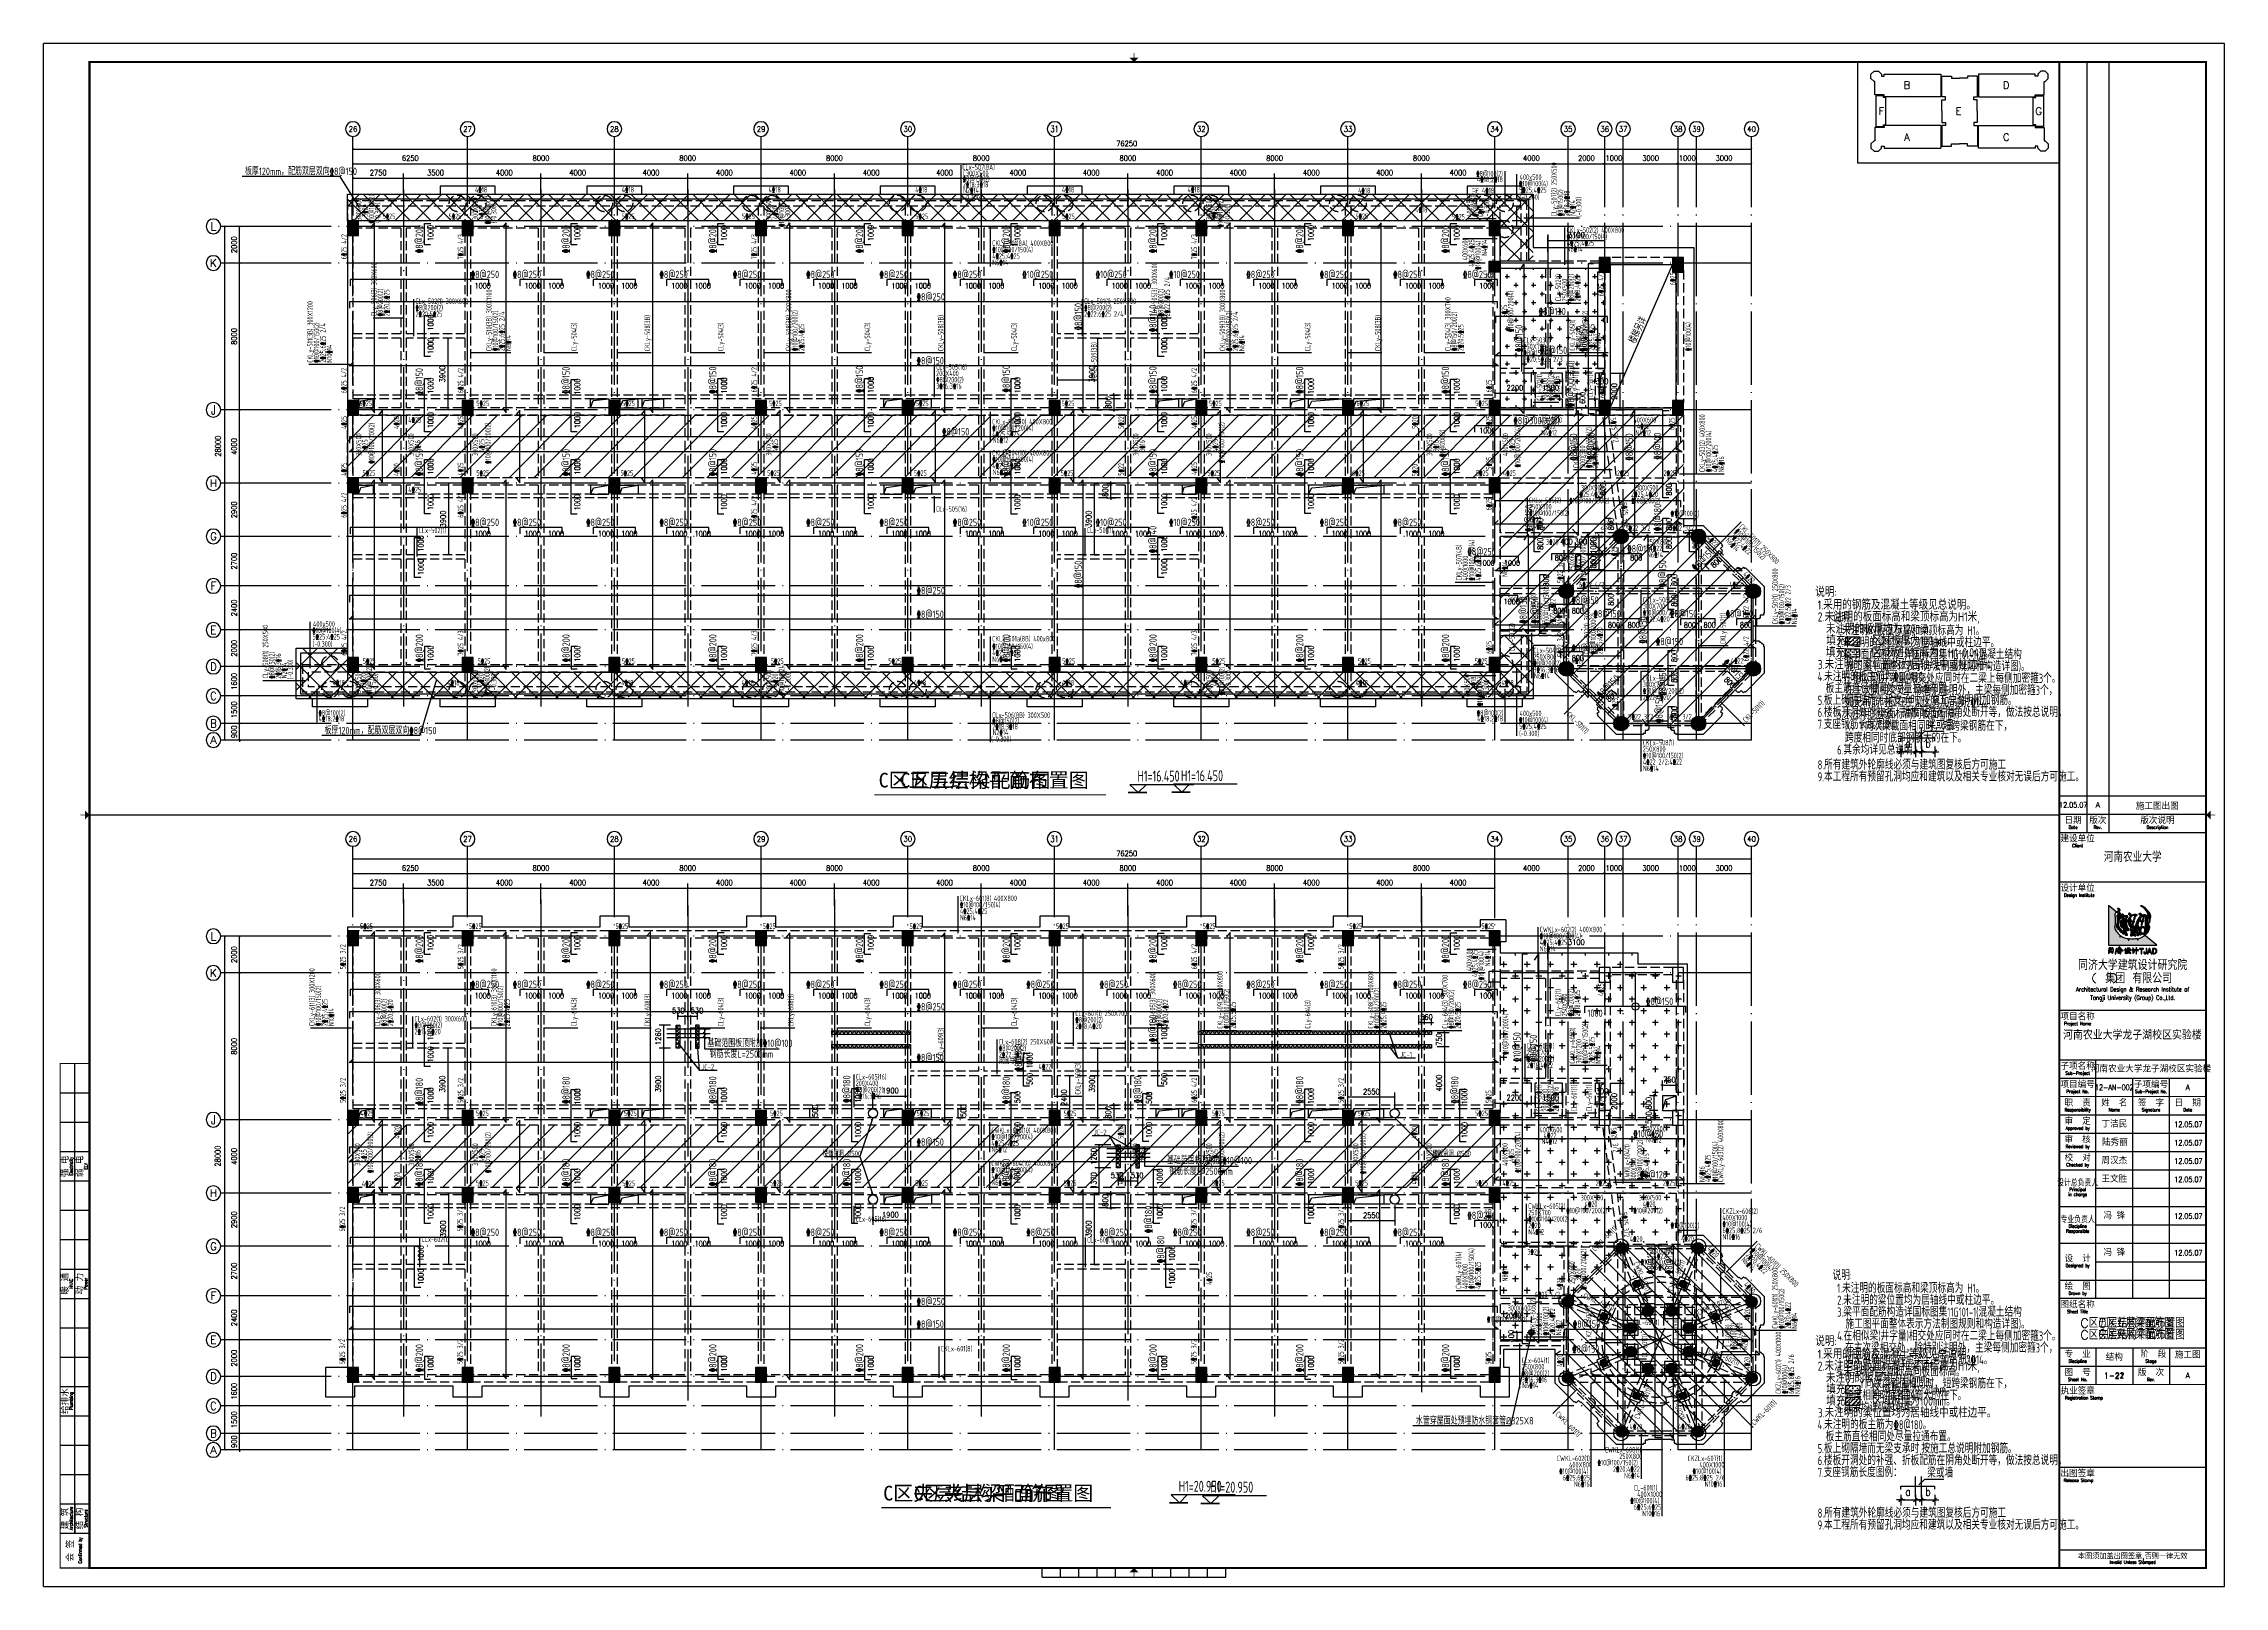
# Model space of a CAD drawing. Header units: millimetres. Extents: x 2998490 to 15040601, y 444546 to 7822218.
# Drawn here: x 14602150 to 14721050, y 7485764 to 7569864 of the extents above; entities that cross this region are included whole.
import ezdxf
from ezdxf.enums import TextEntityAlignment as Align

# ---------------------------------------------------------------- set-up
doc = ezdxf.new("R2010")
doc.units = ezdxf.units.MM
doc.header["$LTSCALE"] = 2000
doc.linetypes.add('DASH', pattern=[0.35, 0.25, -0.1])
doc.linetypes.add('DOTE', pattern=[2.42, 2, -0.2, 0.02, -0.2])
for name, color, linetype in [('3-AXIS', 3, 'Continuous'), ('3-AXIS_TEXT', 7, 'Continuous'), ('3-ban', 84, 'Continuous'), ('3-ban-hatch', 9, 'Continuous'), ('3-ban-rein', 1, 'Continuous'), ('3-ban-TEXT', 7, 'Continuous'), ('3-ban设备基础', 3, 'Continuous'), ('3-column-DOWN', 232, 'Continuous'), ('3-COLUMN-UP', 2, 'Continuous'), ('3-dcl', 3, 'Continuous'), ('3-dote', 43, 'DOTE'), ('3-HATCH', 8, 'Continuous'), ('3-liang-rein-X', 54, 'Continuous'), ('3-liang-rein-Y', 130, 'Continuous'), ('3-liang-R截面-X', 50, 'Continuous'), ('3-liang-R截面-Y', 70, 'Continuous'), ('3-liang-s-1', 44, 'Continuous'), ('3-liang-xu', 120, 'DASH'), ('3-装饰线脚', 7, 'Continuous'), ('AXIS', 3, 'Continuous'), ('AXIS_TEXT', 7, 'Continuous'), ('DOTE', 9, 'DOTE'), ('图框', 7, 'Continuous')]:
    doc.layers.add(name, color=color, linetype=linetype)
doc.layers.add('3-零部件', color=73, linetype='Continuous', lineweight=5)
doc.styles.add('_TCH_AXIS', font='COMPLEX', dxfattribs={"bigfont": 'GBCBIG'})
doc.styles.add('COMPLEX', font='COMPLEX')
doc.styles.add('DIM_FONT', font='SIMPLEX', dxfattribs={"width": 0.8, "bigfont": 'HZTXT'})
doc.styles.add('NT4', font='tssdeng.shx', dxfattribs={"width": 0.65, "bigfont": 'tssdchn.shx'})
doc.styles.add('TJ1', font='tj-romans1.shx', dxfattribs={"width": 0.8, "bigfont": 'tj-hztxt1.shx'})
doc.styles.add('TKZ1_tjhts.shx', font='tjromant.shx', dxfattribs={"bigfont": 'tjhts.shx'})
doc.styles.add('TKZ2_tjkts.shx', font='tjromant.shx', dxfattribs={"bigfont": 'tjkts.shx'})
doc.styles.add('TSSD_Rein', font='Tssdeng.shx', dxfattribs={"width": 0.7, "bigfont": 'hztxt.shx'})
doc.styles.add('黑体', font='SIMHEI.TTF')
doc.dimstyles.new('AXIS150', dxfattribs={"dimscale": 1.5, "dimtxt": 300, "dimasz": 1, "dimexe": 200, "dimexo": 200, "dimgap": 150, "dimtad": 1, "dimdec": 0, "dimzin": 0, "dimdsep": 46, "dimtxsty": 'DIM_FONT', "dimblk1": '_DIMX', "dimblk2": '_DIMX', "dimsah": 1, "dimcen": 0.09, "dimclrt": 7, "dimadec": 0, "dimazin": 0, "dimtfac": 1, "dimtdec": 0, "dimtix": 1, "dimtmove": 2, "dimatfit": 3, "dimfxl": 0, "dimtolj": 1, "dimtzin": 0, "dimarcsym": 0})
doc.dimstyles.new('DIMN', dxfattribs={"dimtxt": 300, "dimasz": 100, "dimexe": 250, "dimexo": 300, "dimgap": 150, "dimtad": 1, "dimdec": 0, "dimzin": 0, "dimdsep": 46, "dimtxsty": 'DIM_FONT', "dimblk": 'ARCHTICK', "dimcen": 0.09, "dimclrt": 7, "dimazin": 2, "dimtfac": 1, "dimtdec": 0, "dimtix": 1, "dimtmove": 2, "dimatfit": 3, "dimfxl": 0, "dimtolj": 1, "dimtzin": 0, "dimarcsym": 0})
doc.dimstyles.new('DIMN100', dxfattribs={"dimtxt": 300, "dimasz": 100, "dimexe": 250, "dimexo": 300, "dimgap": 150, "dimtad": 1, "dimdec": 0, "dimzin": 0, "dimdsep": 46, "dimtxsty": 'DIM_FONT', "dimblk": 'ARCHTICK', "dimcen": 0.09, "dimclrt": 7, "dimazin": 2, "dimtfac": 1, "dimtdec": 0, "dimtix": 1, "dimtmove": 2, "dimatfit": 3, "dimldrblk": 'ARCHTICK', "dimfxl": 0, "dimtolj": 1, "dimtzin": 0, "dimarcsym": 0})
pattern_1 = [(135, (28833537.14, -1307.25), (561.266008, 561.266008), []), (45, (28833537.14, -1307.25), (561.266008, -561.266008), [])]

# ---------------------------------------------------------------- blocks, each defined once
blk = doc.blocks.new('TJAD_TK_LOGO')
for points in [[(0.309, 0.239, -0.055111), (0.298, 0.218, -0.399817), (0.289, 0.213, -0.15154), (0.281, 0.216, -0.301448), (0.281, 0.226, 0.010306), (0.289, 0.248, -0.01851), (0.216, 0.33, -0.103184), (0.157, 0.423, -0.120959), (0.156, 0.5, 0.063512), (0.168, 0.638, 0.024265), (0.163, 0.716, -0.039016), (0.159, 0.759, -0.148803), (0.167, 0.795, -0.063522), (0.19, 0.819, -0.021561), (0.199, 0.827), (0, 0.989), (0, 0.014), (1.2, 0.014), (0.901, 0.256, -0.02734), (0.87, 0.232, -0.056811), (0.802, 0.195, -0.043653), (0.743, 0.178, 0.070224), (0.74, 0.168, -0.155586), (0.734, 0.146, -0.268078), (0.715, 0.144, 0.046034), (0.714, 0.151, -0.10837), (0.716, 0.158, 0.067272), (0.719, 0.172, 0.007869), (0.606, 0.171, -0.018474), (0.519, 0.174, 0.089356), (0.513, 0.16, -0.084297), (0.509, 0.144, -0.378712), (0.498, 0.137, -0.129516), (0.487, 0.142, 0.010082), (0.489, 0.148, -0.06366), (0.493, 0.159, -0.047427), (0.496, 0.17, 0.412458), (0.493, 0.175, 0.04646), (0.459, 0.179, -0.083304), (0.398, 0.192, -0.056916)], [(0.278, 0.851, 0.150805), (0.286, 0.87, 0.118181), (0.284, 0.888, 0.061251), (0.278, 0.901, 0.110829), (0.266, 0.912, 0.065976), (0.248, 0.919, 0.129921), (0.229, 0.92, 0.40681), (0.226, 0.916, 0.07663), (0.23, 0.907, -0.019502), (0.237, 0.896, -0.085799), (0.241, 0.884, -0.150999), (0.235, 0.858, -0.086307), (0.225, 0.846, -0.019332), (0.206, 0.833, 0.015742), (0.199, 0.827), (0.264, 0.775, -0.014783), (0.267, 0.774, -0.092021), (0.285, 0.767, -0.021612), (0.299, 0.758, 0.020501), (0.302, 0.757, -0.138406), (0.302, 0.756, -0.004327), (0.304, 0.756, 0.041521), (0.307, 0.755, 0.017006), (0.309, 0.756, 0.175362), (0.313, 0.76, 0.115175), (0.313, 0.77, 0.133458), (0.302, 0.795, 0.090138), (0.282, 0.811, 0.068529), (0.267, 0.817, -0.013934), (0.257, 0.819, -0.201719), (0.25, 0.824, -0.378426), (0.25, 0.831, -0.084166), (0.26, 0.837, 0.070184)], [(0.264, 0.775, 0.064867), (0.248, 0.774, 0.116531), (0.226, 0.765, 0.208218), (0.216, 0.75, 0.02194), (0.216, 0.741, -0.003556), (0.223, 0.64, -0.008585), (0.225, 0.606, -0.036626), (0.224, 0.587, -0.030322), (0.219, 0.565, 0.008639), (0.208, 0.528, 0.029199), (0.201, 0.493, 0.047639), (0.199, 0.469, 0.083135), (0.203, 0.45, 0.077424), (0.222, 0.419, 0.095524), (0.251, 0.392, 0.133345), (0.255, 0.391, 0.037671), (0.266, 0.395, -0.074764), (0.289, 0.401, -0.017227), (0.311, 0.402, 0.103318), (0.324, 0.403, 0.529251), (0.324, 0.406, 0.058891), (0.31, 0.414, -0.106556), (0.272, 0.441, -0.157893), (0.244, 0.5, -0.090292), (0.241, 0.541, -0.061166), (0.257, 0.612, -0.11155), (0.27, 0.637, -0.016825), (0.293, 0.661, -0.002917), (0.333, 0.697, 0.013927), (0.345, 0.708)], [(0.474, 0.731, 0.018572), (0.473, 0.731), (0.473, 0.732, 0.06936), (0.47, 0.733, 0.047212), (0.46, 0.735, 0.024282), (0.443, 0.735, -0.000753), (0.412, 0.735, -0.013374), (0.392, 0.736, -0.164458), (0.382, 0.74, -0.15617), (0.376, 0.751, 0.064833), (0.371, 0.765, 0.17195), (0.36, 0.774, 0.077232), (0.348, 0.779, 0.099365), (0.341, 0.778, 0.128164), (0.335, 0.776, 0.199677), (0.331, 0.766, 0.156287), (0.335, 0.754, 0.086381), (0.343, 0.746, 0.029794), (0.351, 0.742, -0.218512), (0.359, 0.734, -0.050196), (0.36, 0.726, -0.223734), (0.356, 0.72, -0.013892), (0.345, 0.708), (0.359, 0.697, -0.00619), (0.387, 0.712, -0.093205), (0.434, 0.721, -0.103421), (0.439, 0.72, -0.384925), (0.441, 0.717, -0.045853), (0.438, 0.703, -0.014561), (0.423, 0.658, 0.006316), (0.419, 0.648), (0.432, 0.637, -0.003465), (0.435, 0.644, -0.002724), (0.456, 0.704, -0.338072), (0.461, 0.707, 0.005218), (0.473, 0.707, 0.309415), (0.476, 0.708, 0.132077), (0.479, 0.71, 0.147744), (0.481, 0.715, 0.135646), (0.481, 0.723, 0.18433)], [(0.756, 0.375, 0.010654), (0.758, 0.371, 0.091005), (0.765, 0.363, 0.311976), (0.77, 0.363)]]:
    blk.add_hatch(color=256).paths.add_polyline_path(points)
h = blk.add_hatch(color=256)
h.paths.add_polyline_path([(0.393, 0.563, -0.011586), (0.397, 0.579, 0.253288), (0.396, 0.579, 0.095247), (0.388, 0.58, -0.0106), (0.376, 0.58, -0.133876), (0.361, 0.583, -0.082431), (0.345, 0.596, -0.01622), (0.332, 0.612, 0.042319), (0.324, 0.621, 0.140851), (0.317, 0.624, 0.145933), (0.308, 0.622, 0.038492), (0.302, 0.618), (0.302, 0.618, 0.000616), (0.3, 0.616, 0.032553), (0.298, 0.615, 0.095329), (0.294, 0.61, 0.096767), (0.291, 0.597, -0.001525), (0.288, 0.574, 0.034244), (0.285, 0.552, 0.085899), (0.292, 0.504, 0.097395), (0.314, 0.467, 0.083463), (0.339, 0.445, 0.098864), (0.352, 0.441, 0.30663), (0.356, 0.443, 0.075685), (0.361, 0.453, 0.009946), (0.371, 0.491, -0.023424), (0.378, 0.51, 0.034776)])
h.paths.add_polyline_path([(0.333, 0.372, 0.321528), (0.33, 0.377, 0.021484), (0.291, 0.382, 0.022843), (0.282, 0.382, 0.102534), (0.276, 0.381, 0.130045), (0.272, 0.378, 0.267367), (0.271, 0.374, -0.005872), (0.276, 0.364, 0.058515), (0.28, 0.355, 0.081344), (0.295, 0.338, 0.099387), (0.309, 0.33, 0.035917), (0.315, 0.328, 0.245908), (0.318, 0.33, 0.105203), (0.327, 0.349, -0.034055), (0.332, 0.365, 0.056891)])
h.paths.add_polyline_path([(0.431, 0.34, 0.245812), (0.436, 0.359, 0.065072), (0.425, 0.393, 0.134826), (0.425, 0.393, -0.114996), (0.425, 0.394, 0.061748), (0.418, 0.405, 0.16919), (0.41, 0.409, 0.009694), (0.393, 0.411, 0.017654), (0.382, 0.412, 0.044621), (0.374, 0.411, 0.15913), (0.368, 0.408, 0.263058), (0.367, 0.404, 0.037983), (0.375, 0.384, -0.091013), (0.378, 0.375, -0.183458), (0.376, 0.37, -0.186991), (0.37, 0.367, -0.076588), (0.364, 0.367, 0.012233), (0.357, 0.368, 0.175338), (0.353, 0.367, 0.023216), (0.34, 0.33, 0.04069), (0.336, 0.312, 0.28537), (0.339, 0.306, 0.048651), (0.347, 0.302, -0.083296), (0.359, 0.295, 0.044689), (0.367, 0.289, 0.196761), (0.378, 0.288, 0.127879), (0.395, 0.298, 0.050671)])
h.paths.add_polyline_path([(0.463, 0.285, 0.013244), (0.461, 0.293, 0.042352), (0.454, 0.311, 0.086452), (0.451, 0.314, 0.181931), (0.447, 0.314, 0.105167), (0.437, 0.307, 0.063777), (0.422, 0.289, 0.079039), (0.415, 0.273, 0.295118), (0.417, 0.263, 0.12746), (0.426, 0.259, 0.051219), (0.438, 0.258, -0.006938), (0.459, 0.255, 0.101871), (0.472, 0.256, 0.282022), (0.475, 0.26, 0.127329), (0.473, 0.266), (0.473, 0.266, -0.004335)])
h.paths.add_polyline_path([(0.658, 0.308, -0.058552), (0.645, 0.335, -0.043685), (0.641, 0.359, 0.088622), (0.637, 0.372, 0.151789), (0.622, 0.385, -0.046532), (0.606, 0.394, 0.04555), (0.599, 0.398, 0.043142), (0.597, 0.399), (0.597, 0.399, 0.251715), (0.586, 0.396, 0.137334), (0.576, 0.371, -0.022108), (0.571, 0.349, 0.025269), (0.557, 0.305, -0.028381), (0.55, 0.284, 0.095667), (0.544, 0.258, 0.266705), (0.554, 0.241, 0.133638), (0.581, 0.24, 0.117773), (0.634, 0.259, 0.081266), (0.66, 0.285, 0.080524), (0.663, 0.292), (0.663, 0.292), (0.664, 0.292), (0.664, 0.295), (0.663, 0.295, 0.059624)])
h.paths.add_polyline_path([(0.568, 0.406, 0.121011), (0.564, 0.41, 0.051248), (0.55, 0.42, 0.077555), (0.545, 0.422, 0.238499), (0.542, 0.421, 0.167798), (0.541, 0.418, 0.09655), (0.541, 0.4, -0.014406), (0.543, 0.392, -0.00033), (0.545, 0.375, 0.1059), (0.551, 0.357, 0.313865), (0.556, 0.357, 0.231713), (0.56, 0.364, 0.026659), (0.564, 0.385, -0.007425), (0.568, 0.4, 0.16995)])
h.paths.add_polyline_path([(0.679, 0.25, 0.082015), (0.68, 0.258, 0.360369), (0.675, 0.264, 0.094324), (0.668, 0.263, 0.109868), (0.666, 0.263, -0.017853), (0.664, 0.262), (0.663, 0.262, 0.095638), (0.652, 0.251, 0.069381), (0.647, 0.242, 0.391778), (0.649, 0.238, 0.16265), (0.658, 0.237, 0.029698), (0.663, 0.239), (0.664, 0.239, 0.027865), (0.674, 0.243, 0.232972)])
h.paths.add_polyline_path([(0.765, 0.309, -0.00792), (0.766, 0.312, -0.04061), (0.767, 0.316, 0.057732), (0.769, 0.323, 0.231089), (0.766, 0.331, 0.223752), (0.755, 0.33, 0.032861), (0.734, 0.315, -0.012035), (0.716, 0.303, 0.160241), (0.7, 0.287, 0.160304), (0.7, 0.267, 0.221951), (0.709, 0.256, 0.080228), (0.726, 0.248, 0.124433), (0.741, 0.247, 0.177577), (0.748, 0.255, 0.06059), (0.758, 0.283, -0.013372)])
h = blk.add_hatch(color=256)
h.paths.add_polyline_path([(0.419, 0.648), (0.359, 0.697, 0.122439), (0.344, 0.679, 0.077208), (0.338, 0.662, 0.221374), (0.343, 0.64, -0.044103), (0.353, 0.625, 0.092474), (0.367, 0.606, 0.149827), (0.383, 0.599, 0.078107), (0.401, 0.6, 0.300992), (0.408, 0.607, 0.003448), (0.412, 0.624, -0.014936)])
h.paths.add_polyline_path([(0.448, 0.531, -0.118411), (0.466, 0.61), (0.432, 0.637, 0.013731), (0.424, 0.609, 0.354128), (0.426, 0.607, 0.149403), (0.425, 0.606, -0.033756), (0.429, 0.605, -0.301225), (0.432, 0.602, -0.067966), (0.431, 0.585, -0.155357), (0.425, 0.583, -0.0383), (0.418, 0.581, 0.394404), (0.414, 0.577, -0.002997), (0.393, 0.506, 0.027314), (0.376, 0.437, 0.262389), (0.377, 0.431, 0.054171), (0.409, 0.43, -0.120269), (0.432, 0.428, -0.238212), (0.445, 0.415, -0.030328), (0.452, 0.384, 0.177342), (0.459, 0.369, 0.189169), (0.473, 0.367, 0.024901), (0.494, 0.37, 0.43233), (0.503, 0.381, 0.054023), (0.499, 0.406, 0.072563), (0.493, 0.423, -0.024272), (0.473, 0.455, -0.09052)])
h.paths.add_polyline_path([(0.591, 0.509), (0.494, 0.587, 0.02545), (0.492, 0.572, 0.128799), (0.501, 0.52, 0.044216), (0.522, 0.484, 0.076323), (0.548, 0.46, 0.034366), (0.562, 0.452, 0.076032), (0.572, 0.449, 0.341488), (0.575, 0.451, 0.069217), (0.584, 0.479, 0.009229)])
h.paths.add_polyline_path([(0.606, 0.496, 0.003269), (0.602, 0.481, 0.051211), (0.597, 0.445, 0.204101), (0.599, 0.435, -0.011598), (0.623, 0.42, -0.044991), (0.66, 0.394, -0.200983), (0.669, 0.38, -0.006426), (0.679, 0.338, 0.079721), (0.687, 0.311, 0.326464), (0.691, 0.309, 0.087838), (0.695, 0.311, 0.087656), (0.715, 0.332, 0.286319), (0.72, 0.36, 0.076349), (0.701, 0.389, -0.160397), (0.676, 0.44), (0.676, 0.44)])
h.paths.add_polyline_path([(0.852, 0.297), (0.79, 0.347, 0.007087), (0.777, 0.301, 0.070922), (0.774, 0.275, 0.248353), (0.779, 0.265, 0.199635), (0.795, 0.268, -0.006886), (0.813, 0.275, 0.05678), (0.847, 0.293, 0.006803)])
h = blk.add_hatch(color=256)
h.paths.add_polyline_path([(0.712, 0.755, 0.083086), (0.708, 0.761, 0.127732), (0.701, 0.764, 0.060999), (0.673, 0.768, 0.050289), (0.649, 0.769, 0.061315), (0.626, 0.765, -0.058239), (0.605, 0.759, -0.023274), (0.577, 0.756, -0.318074), (0.565, 0.762, -0.012807), (0.546, 0.787, 0.176594), (0.527, 0.801, 0.141446), (0.512, 0.802, 0.254042), (0.501, 0.793, 0.094349), (0.5, 0.777, 0.272202), (0.507, 0.767, 0.06938), (0.523, 0.763, -0.099001), (0.54, 0.758, -0.173209), (0.549, 0.747, -0.244282), (0.547, 0.738, -0.042049), (0.531, 0.716, 0.019533), (0.504, 0.683, 0.074328), (0.489, 0.659, -0.003717), (0.466, 0.61), (0.494, 0.587, -0.03259), (0.498, 0.607, -0.114709), (0.504, 0.617), (0.507, 0.619), (0.509, 0.62), (0.512, 0.62), (0.514, 0.619), (0.523, 0.614), (0.529, 0.609), (0.548, 0.592), (0.554, 0.586), (0.555, 0.586, 0.137325), (0.563, 0.582, 0.052206), (0.581, 0.58, -0.039081), (0.596, 0.578, -0.061234), (0.6, 0.577, -0.389955), (0.602, 0.574, -0.015439), (0.601, 0.566, -0.009793), (0.592, 0.514, -0.001555), (0.591, 0.509), (0.606, 0.496, -0.005675), (0.613, 0.522, 0.021764), (0.624, 0.57, -0.037231), (0.627, 0.579, -0.166808), (0.63, 0.581, 0.014415), (0.637, 0.584, 0.232872), (0.642, 0.591, 0.087887), (0.641, 0.601, 0.002273), (0.638, 0.615, -0.178357), (0.638, 0.619, -0.001216), (0.651, 0.66, -0.011476), (0.664, 0.699, -0.017032), (0.676, 0.729, -0.192629), (0.689, 0.74, -0.05264), (0.702, 0.745, 0.121865), (0.712, 0.748, 0.384919)])
h.paths.add_polyline_path([(0.597, 0.737, -0.021509), (0.628, 0.747, -0.053885), (0.638, 0.749, -0.363115), (0.652, 0.741, -0.093078), (0.646, 0.705, 0.023125), (0.622, 0.626, -0.067346), (0.613, 0.603, -0.278742), (0.606, 0.6, -0.067064), (0.586, 0.602, -0.223721), (0.563, 0.619, -0.070697), (0.543, 0.661, -0.171192), (0.544, 0.69, -0.090372), (0.564, 0.717, -0.097027)], flags=16)
h = blk.add_hatch(color=256)
h.paths.add_polyline_path([(0.982, 0.688, -0.266995), (0.988, 0.691, -0.078548), (0.994, 0.689, -0.061401), (1.001, 0.685, -0.140506), (1.007, 0.676, -0.075077), (1.01, 0.653, -0.023792), (1.008, 0.62, 0.028581), (1.007, 0.585, 0.083513), (1.009, 0.572, 0.556873), (1.014, 0.571, 0.099876), (1.028, 0.596, 0.058859), (1.035, 0.633, 0.00868), (1.036, 0.66, -0.055868), (1.045, 0.71, 0.012909), (1.049, 0.719, 0.07627), (1.048, 0.734, 0.168287), (0.983, 0.856, 0.045812), (0.89, 0.946, 0.082299), (0.824, 0.983, 0.045024), (0.802, 0.988, 0.184323), (0.796, 0.987, 0.401214), (0.797, 0.985, 0.073894), (0.803, 0.98, 0.009968), (0.828, 0.967, -0.045085), (0.849, 0.953, -0.042435), (0.89, 0.913, -0.014659), (0.933, 0.859, -0.075958), (0.979, 0.767, 0.183281), (0.919, 0.704, 0.093166), (0.905, 0.577, 0.002645), (0.905, 0.539), (0.95, 0.539, -0.021718), (0.951, 0.561, -0.060902), (0.951, 0.563, -0.750169), (0.953, 0.563, -0.062141), (0.956, 0.558, -0.02804), (0.962, 0.541, -0.001207), (0.963, 0.539), (0.999, 0.539), (0.998, 0.542), (0.986, 0.581, -0.042759), (0.971, 0.648, -0.166183), (0.976, 0.68, -0.02967)])
h.paths.add_polyline_path([(0.921, 0.747, 0.337691), (0.922, 0.75, 0.234051), (0.918, 0.756, 0.085029), (0.898, 0.762, 0.109404), (0.867, 0.76, 0.027051), (0.842, 0.75, 0.096966), (0.82, 0.779, 0.147389), (0.788, 0.798, 0.110178), (0.765, 0.798, 0.193659), (0.754, 0.789, 0.105864), (0.751, 0.781, 0.322715), (0.756, 0.77, 0.090222), (0.775, 0.763, 0.021428), (0.79, 0.76, -0.062248), (0.802, 0.756, -0.0489), (0.814, 0.75, 0.061445), (0.828, 0.743, 0.045204), (0.773, 0.709, 0.105153), (0.746, 0.68, 0.017534), (0.699, 0.593, 0.04727), (0.677, 0.539), (0.731, 0.539, -0.016538), (0.733, 0.546, -0.06987), (0.755, 0.615, -0.55525), (0.762, 0.616, 0.087068), (0.773, 0.608, 0.000587), (0.779, 0.605, 0.051645), (0.781, 0.604, 0.002312), (0.798, 0.592, 0.1078), (0.815, 0.585, 0.06971), (0.83, 0.588, -0.002349), (0.824, 0.554, -0.014725), (0.822, 0.539), (0.839, 0.539, -0.003665), (0.842, 0.55, -0.003176), (0.85, 0.584, -0.214328), (0.855, 0.589, 0.079005), (0.864, 0.594, 0.136284), (0.869, 0.604, 0.042038), (0.87, 0.61, 0.121208), (0.869, 0.615, 0.033156), (0.864, 0.622, -0.089896), (0.861, 0.627, -0.153361), (0.862, 0.632, -0.00558), (0.876, 0.678, -0.02004), (0.892, 0.724, -0.10938), (0.9, 0.737, 0.024126), (0.911, 0.741, 0.094696)])
h.paths.add_polyline_path([(0.871, 0.737, -0.143663), (0.867, 0.714, 0.018808), (0.849, 0.654, -0.117601), (0.837, 0.612, -0.229986), (0.819, 0.61, -0.2857), (0.79, 0.639, -0.267121), (0.803, 0.697, -0.053371), (0.832, 0.724, -0.07094), (0.861, 0.743, -0.49062)], flags=16)
h = blk.add_hatch(color=256)
h.paths.add_polyline_path([(0.952, 0.5, -0.00262), (0.951, 0.526, -0.01182), (0.95, 0.539), (0.905, 0.539, 0.006126), (0.905, 0.449, 0.002492), (0.906, 0.412, 0.048247), (0.887, 0.46, 0.065909), (0.883, 0.465, 0.224936), (0.877, 0.467, 0.038284), (0.864, 0.466, -0.06616), (0.83, 0.465, -0.485088), (0.827, 0.467, -0.101913), (0.828, 0.487, -0.016956), (0.839, 0.539), (0.822, 0.539, -0.017973), (0.817, 0.52, -0.010562), (0.81, 0.476, -0.208845), (0.803, 0.461, -0.11949), (0.791, 0.457, -0.131776), (0.748, 0.465, -0.127624), (0.732, 0.488, -0.118385), (0.731, 0.539), (0.677, 0.539, 0.005191), (0.675, 0.533, 0.105733), (0.676, 0.44), (0.718, 0.405), (0.745, 0.405, -0.078177), (0.747, 0.414, -0.129583), (0.758, 0.426, -0.224047), (0.779, 0.429, -0.071036), (0.78, 0.429, 0.101063), (0.781, 0.428, -0.019588), (0.783, 0.428, -0.023828), (0.784, 0.427, -0.322257), (0.79, 0.416, -0.013384), (0.788, 0.405), (0.804, 0.405, -0.014271), (0.808, 0.414, -0.194353), (0.821, 0.43, -0.094044), (0.855, 0.439, -0.035175), (0.871, 0.44, -0.177154), (0.88, 0.432, -0.054292), (0.893, 0.405), (0.948, 0.405, 0.016129), (0.951, 0.417, 0.043741), (0.953, 0.46, 0.012835)])
h.paths.add_polyline_path([(1.021, 0.458), (1.011, 0.5), (0.999, 0.539), (0.963, 0.539, -0.013434), (0.968, 0.518, -0.01242), (0.972, 0.498, -0.017255), (0.974, 0.479, -0.024091), (0.974, 0.433, -0.03797), (0.971, 0.405), (1.012, 0.405, 0.01383), (1.019, 0.427, 0.116879)])
h.paths.add_polyline_path([(0.967, 0.319, 0.068823), (0.992, 0.356, 0.031999), (1.012, 0.405), (0.971, 0.405, -0.002893), (0.971, 0.403, -0.072675), (0.96, 0.375, -0.038888), (0.948, 0.355, -0.02059), (0.929, 0.332, -0.114728), (0.923, 0.326, -0.052839), (0.914, 0.32), (0.911, 0.319), (0.909, 0.319), (0.909, 0.322), (0.914, 0.334), (0.918, 0.341), (0.933, 0.363), (0.941, 0.383), (0.941, 0.384, 0.030329), (0.948, 0.405), (0.893, 0.405, -0.019139), (0.897, 0.395, -0.131139), (0.901, 0.371, -0.068706), (0.888, 0.337, -0.106182), (0.87, 0.312, -0.027075), (0.852, 0.297), (0.901, 0.256, 0.015633), (0.918, 0.272, -0.009266)])
h = blk.add_hatch(color=256)
h.paths.add_polyline_path([(0.798, 0.379, -0.041396), (0.804, 0.405), (0.788, 0.405, -0.011453), (0.786, 0.396, -0.01007), (0.783, 0.379, -0.034546), (0.778, 0.371, -0.087737), (0.77, 0.363), (0.79, 0.347), (0.79, 0.347, 0.020125)])
h.paths.add_polyline_path([(0.745, 0.405), (0.718, 0.405), (0.756, 0.375, -0.051476), (0.747, 0.393, -0.099669)])
h = blk.add_hatch(color=256)
h.paths.add_polyline_path([(0.109, -0.055, 0.215782), (0.096, -0.053, 0.067417), (0.088, -0.057, -0.168397), (0.072, -0.061, -0.018722), (0.056, -0.059, 0.069135), (0.037, -0.058, -0.211583), (0.032, -0.057, 0.012327), (0.027, -0.054, 0.18165), (0.023, -0.055, 0.234564), (0.014, -0.061, 0.06939), (0.009, -0.077, 0.040114), (0.004, -0.126, 0.00862), (0.004, -0.151, 0.034302), (0.003, -0.186, 0.240525), (0.011, -0.199, 0.151405), (0.014, -0.2, 0.254247), (0.016, -0.192, 0.038225), (0.017, -0.166, -0.061608), (0.019, -0.146, 0.026815), (0.022, -0.113, -0.054652), (0.026, -0.093, -0.028262), (0.029, -0.084, -0.253686), (0.038, -0.079, 0.007206), (0.049, -0.078, -0.006599), (0.073, -0.075, 0.009999), (0.084, -0.072, -0.062381), (0.093, -0.073, -0.15567), (0.099, -0.077, -0.051163), (0.105, -0.085, -0.102101), (0.107, -0.091, -0.03095), (0.107, -0.129, 0.010088), (0.107, -0.15, -0.131285), (0.104, -0.163, -0.019629), (0.101, -0.168, -0.485137), (0.096, -0.17, 0.001583), (0.093, -0.168, 0.165296), (0.088, -0.17, 0.24859), (0.085, -0.178, 0.066176), (0.088, -0.189, 0.038595), (0.091, -0.194, 0.378365), (0.095, -0.196, 0.077759), (0.104, -0.183, 0.016012), (0.112, -0.17, 0.054651), (0.118, -0.155, 0.087206), (0.123, -0.112, 0.064902), (0.117, -0.068, 0.144064)])
h.paths.add_polyline_path([(0.063, -0.093), (0.056, -0.093), (0.053, -0.094), (0.049, -0.096), (0.047, -0.097), (0.046, -0.1, 0.333571), (0.046, -0.104, 0.045952), (0.052, -0.107, 0.064784), (0.062, -0.109, 0.210865), (0.068, -0.107, 0.127927), (0.071, -0.102, 0.211886), (0.07, -0.096, 0.12013), (0.067, -0.094)], flags=17)
h.paths.add_polyline_path([(0.058, -0.146, -0.039434), (0.061, -0.152, 0.054133), (0.064, -0.158, 0.123184), (0.08, -0.15, 0.140353), (0.084, -0.143, 0.284617), (0.083, -0.139, -0.012464), (0.076, -0.135, 0.016141), (0.064, -0.126, -0.029736), (0.041, -0.127, -0.149024), (0.037, -0.13, 0.190304), (0.034, -0.134, 0.089845), (0.033, -0.143, 0.171078), (0.041, -0.157, 0.249801), (0.05, -0.159, 0.378768), (0.055, -0.153, 0.031236), (0.054, -0.146), (0.056, -0.144)], flags=17)
h.paths.add_polyline_path([(0.194, -0.081, -0.130766), (0.193, -0.083, -0.049), (0.189, -0.09, 0.175351), (0.187, -0.096, 0.389375), (0.189, -0.097, 0.146359), (0.197, -0.094, 0.079034), (0.202, -0.089, 0.101244), (0.205, -0.084, 0.132531), (0.205, -0.077, 0.067751), (0.203, -0.072, 0.050259), (0.2, -0.068, 0.454265), (0.198, -0.068, 0.06765), (0.196, -0.073, 0.007561)])
h.paths.add_polyline_path([(0.189, -0.104, 0.313541), (0.186, -0.1, 0.335576), (0.183, -0.102, 0.015792), (0.178, -0.135, -0.057755), (0.171, -0.161, 0.000363), (0.163, -0.186, 0.094511), (0.167, -0.207, 0.230423), (0.17, -0.211, 0.369117), (0.176, -0.206, 0.039319), (0.18, -0.185, -0.109188), (0.189, -0.149, 0.00425), (0.191, -0.143, 0.032369), (0.189, -0.118, -0.025515)])
h.paths.add_polyline_path([(0.251, -0.045, 0.093827), (0.236, -0.063, 0.302072), (0.237, -0.068, 0.296548), (0.244, -0.068, 0.04254), (0.259, -0.06, -0.129019), (0.275, -0.057, -0.117204), (0.279, -0.058, -0.328405), (0.279, -0.061, -0.051459), (0.27, -0.072, 0.085646), (0.26, -0.09, 0.031903), (0.26, -0.093, -0.315533), (0.256, -0.098, -0.134544), (0.251, -0.099, -0.408117), (0.248, -0.096, 0.035639), (0.244, -0.085, 0.084333), (0.242, -0.081, 0.358627), (0.239, -0.08, 0.227473), (0.233, -0.092, 0.148882), (0.235, -0.099, -0.254787), (0.236, -0.106, -0.110418), (0.229, -0.113, -0.032156), (0.217, -0.121, 0.122106), (0.21, -0.128, 0.074479), (0.204, -0.144, 0.233421), (0.206, -0.152, 0.316166), (0.217, -0.152, 0.122903), (0.231, -0.14, 0.056501), (0.241, -0.125, -0.025506), (0.247, -0.11, -0.174643), (0.26, -0.101, 0.004602), (0.266, -0.098, -0.251477), (0.264, -0.107, -0.130218), (0.259, -0.112, 0.16089), (0.254, -0.116, 0.172735), (0.253, -0.123, 0.448793), (0.261, -0.125, 0.141971), (0.272, -0.109, 0.057248), (0.276, -0.094, -0.334885), (0.284, -0.087, -0.076773), (0.288, -0.087, -0.545841), (0.289, -0.089, -0.008092), (0.289, -0.104, 0.139136), (0.295, -0.124, 0.144746), (0.301, -0.128, 0.355116), (0.304, -0.126, 0.046986), (0.306, -0.118, 0.052614), (0.307, -0.115, 0.237681), (0.306, -0.113, 0.025436), (0.302, -0.111, -0.354836), (0.298, -0.107, -0.049448), (0.297, -0.093, -0.035628), (0.297, -0.088, -0.387964), (0.3, -0.084, -0.009611), (0.307, -0.081, 0.187317), (0.311, -0.078, 0.232403), (0.311, -0.072, 0.143525), (0.31, -0.072, 0.022411), (0.288, -0.082, -0.00319), (0.28, -0.086, -0.206179), (0.276, -0.086, -0.165764), (0.274, -0.084, -0.217969), (0.274, -0.08, -0.110096), (0.284, -0.068, -0.031862), (0.296, -0.059, 0.078929), (0.299, -0.057, 0.264707), (0.3, -0.055, 0.034215), (0.298, -0.052, 0.174735), (0.296, -0.052, 0.001752), (0.292, -0.052, -0.177458), (0.287, -0.05, -0.140307), (0.283, -0.047, -0.275752), (0.284, -0.041, 0.167681), (0.285, -0.035, 0.301407), (0.279, -0.03, 0.08311), (0.273, -0.03, 0.130737)])
h.paths.add_polyline_path([(0.327, -0.118, 0.027579), (0.343, -0.127, 0.154526), (0.354, -0.127, 0.082415), (0.363, -0.125, 0.312986), (0.363, -0.119, 0.221824), (0.36, -0.116, 0.031656), (0.355, -0.116, -0.00721), (0.342, -0.112, -0.071904), (0.327, -0.106, -0.267193), (0.324, -0.1, -0.023267), (0.328, -0.092, 0.395574), (0.325, -0.085, 0.188464), (0.317, -0.087, 0.051998), (0.311, -0.09, 0.108508), (0.306, -0.097, 0.200123), (0.304, -0.104, 0.191616), (0.308, -0.109, -0.01282)])
h.paths.add_polyline_path([(0.306, -0.135, 0.188222), (0.299, -0.134, 0.20573), (0.291, -0.139, 0.018376), (0.285, -0.149, -0.117409), (0.277, -0.159, -0.060927), (0.277, -0.146, 0.215117), (0.274, -0.142, 0.470033), (0.27, -0.143, -0.045545), (0.262, -0.149, -0.074224), (0.255, -0.151, -0.568137), (0.252, -0.149, -0.07678), (0.253, -0.144, 0.100197), (0.253, -0.135, 0.387299), (0.25, -0.133, 0.118665), (0.248, -0.134, 0.185429), (0.241, -0.147, -0.018374), (0.239, -0.158, 0.026924), (0.236, -0.169, -0.013447), (0.235, -0.18, 0.097057), (0.236, -0.192, 0.277047), (0.24, -0.195, 0.192921), (0.243, -0.193, 0.125735), (0.246, -0.18, -0.084178), (0.249, -0.165, -0.292454), (0.257, -0.16, -0.427415), (0.263, -0.166, -0.039723), (0.262, -0.177, 0.744354), (0.267, -0.179, 0.173973), (0.275, -0.172, -0.079593), (0.283, -0.162, 0.037997), (0.292, -0.152, -0.536451), (0.3, -0.152, -0.220641), (0.303, -0.166, -0.033334), (0.3, -0.178, -0.02197), (0.292, -0.196, -0.036413), (0.288, -0.204, 0.059035), (0.288, -0.205, 0.221247), (0.289, -0.208, 0.229092), (0.291, -0.208, 0.104052), (0.294, -0.206, 0.039622), (0.303, -0.189, 0.031663), (0.312, -0.173, 0.083922), (0.315, -0.156, 0.095464), (0.311, -0.142, 0.118136)])
h.paths.add_polyline_path([(0.429, -0.094), (0.441, -0.085, 0.028783), (0.422, -0.063), (0.41, -0.071, -0.06685)])
h.paths.add_polyline_path([(0.421, -0.105), (0.402, -0.104), (0.397, -0.104), (0.395, -0.104), (0.395, -0.118), (0.401, -0.118), (0.409, -0.117), (0.416, -0.117), (0.416, -0.171, -0.223037), (0.41, -0.183, -0.003297), (0.409, -0.184), (0.42, -0.194, 0.201777), (0.422, -0.192, -0.033526), (0.454, -0.166, -0.02738), (0.447, -0.153, -0.067274), (0.43, -0.17, -0.004515), (0.43, -0.112, -0.051491), (0.431, -0.104)])
h.paths.add_polyline_path([(0.468, -0.078), (0.468, -0.091, -0.202539), (0.461, -0.102, -0.066868), (0.447, -0.111, -0.101276), (0.461, -0.119, 0.145344), (0.479, -0.102, 0.140249), (0.482, -0.075, -0.003162), (0.512, -0.075, -0.016144), (0.511, -0.091, 0.052901), (0.512, -0.109, 0.214665), (0.515, -0.112, 0.093296), (0.515, -0.112, 0.137117), (0.524, -0.113, 0.000424), (0.537, -0.112, 0.022294), (0.552, -0.111), (0.554, -0.095), (0.55, -0.096), (0.546, -0.097), (0.542, -0.098), (0.536, -0.099), (0.532, -0.1), (0.527, -0.099), (0.526, -0.096), (0.527, -0.081), (0.528, -0.063), (0.521, -0.063), (0.511, -0.063), (0.498, -0.063), (0.486, -0.063), (0.477, -0.063), (0.467, -0.063)])
h.paths.add_polyline_path([(0.506, -0.122, -0.002263), (0.465, -0.122, -0.028919), (0.449, -0.121), (0.449, -0.135), (0.457, -0.134), (0.467, -0.133, -0.001197), (0.501, -0.133, 0.000411), (0.519, -0.133, -0.117897), (0.498, -0.165, -0.081518), (0.473, -0.138), (0.459, -0.142, 0.067412), (0.487, -0.172, -0.099344), (0.437, -0.187, -0.117302), (0.449, -0.199, 0.051291), (0.498, -0.18, 0.052048), (0.547, -0.197, -0.102524), (0.557, -0.182, -0.086164), (0.51, -0.172, 0.112398), (0.541, -0.121, -0.018709)])
h.paths.add_polyline_path([(0.604, -0.118), (0.604, -0.175, -0.094232), (0.598, -0.183), (0.608, -0.197), (0.647, -0.161), (0.64, -0.147), (0.619, -0.169), (0.619, -0.124, -0.058001), (0.621, -0.106, 0.319569), (0.62, -0.105, 0.045142), (0.606, -0.106, 0.020451), (0.594, -0.106, -0.034776), (0.578, -0.105), (0.578, -0.119, -0.030546)])
h.paths.add_polyline_path([(0.61, -0.06), (0.595, -0.066, -0.049542), (0.614, -0.094), (0.63, -0.087, 0.030356)])
h.paths.add_polyline_path([(0.66, -0.105, -0.019379), (0.635, -0.104), (0.635, -0.119, -0.02608), (0.66, -0.118), (0.682, -0.118), (0.682, -0.173, -0.021278), (0.681, -0.201), (0.697, -0.201, -0.017067), (0.697, -0.172), (0.697, -0.118), (0.715, -0.118, -0.024313), (0.741, -0.119), (0.741, -0.104, -0.018656), (0.71, -0.105), (0.697, -0.105), (0.697, -0.077, -0.143011), (0.702, -0.059, 0.162811), (0.697, -0.057, 0.035376), (0.685, -0.056, 0.004148), (0.681, -0.056, -0.046173), (0.682, -0.068, -0.00345), (0.682, -0.105, -0.001359)])
h.paths.add_polyline_path([(0.767, -0.069), (0.767, -0.085), (0.808, -0.085), (0.808, -0.2), (0.826, -0.2), (0.826, -0.085), (0.867, -0.085), (0.867, -0.069)])
h.paths.add_polyline_path([(0.93, -0.157, -0.040499), (0.929, -0.174, -0.3078), (0.915, -0.188, -0.189438), (0.897, -0.184, -0.186489), (0.89, -0.172, -0.07743), (0.889, -0.158), (0.872, -0.158, 0.198241), (0.882, -0.194, 0.214326), (0.91, -0.204, 0.249549), (0.941, -0.191, 0.135294), (0.948, -0.164), (0.948, -0.069), (0.93, -0.069)])
h.paths.add_polyline_path([(1.028, -0.069), (1.009, -0.069), (0.96, -0.2), (0.979, -0.2), (0.993, -0.161), (1.044, -0.161), (1.058, -0.2), (1.077, -0.2)])
h.paths.add_polyline_path([(1.019, -0.088), (1.039, -0.146), (0.998, -0.146)], flags=16)
h.paths.add_polyline_path([(1.091, -0.069), (1.091, -0.2), (1.14, -0.2, 0.229129), (1.182, -0.183, 0.179316), (1.197, -0.134, 0.181564), (1.183, -0.086, 0.220204), (1.141, -0.069)])
h.paths.add_polyline_path([(1.109, -0.085), (1.139, -0.085, -0.337188), (1.175, -0.108, -0.124189), (1.177, -0.152, -0.40123), (1.139, -0.184), (1.109, -0.184)], flags=16)
for points in [[(0, 0.989), (0, 0.014), (1.2, 0.014)], [(0.867, -0.069), (0.767, -0.069), (0.767, -0.085), (0.808, -0.085), (0.808, -0.2), (0.826, -0.2), (0.826, -0.085), (0.867, -0.085)], [(1.009, -0.069), (0.96, -0.2), (0.979, -0.2), (0.993, -0.161), (1.044, -0.161), (1.058, -0.2), (1.077, -0.2), (1.028, -0.069)], [(1.019, -0.088), (0.998, -0.146), (1.039, -0.146)]]:
    blk.add_lwpolyline(points, close=True)
for points in [[(1.048, 0.734, 0.168287), (0.983, 0.856, 0.045812), (0.89, 0.946, 0.082299), (0.824, 0.983, 0.045024), (0.802, 0.988, 0.184323), (0.796, 0.987, 0.401214), (0.797, 0.985, 0.073894), (0.803, 0.98, 0.009968), (0.828, 0.967, -0.045085), (0.849, 0.953, -0.042435), (0.89, 0.913, -0.014659), (0.933, 0.859, -0.075958), (0.979, 0.767, 0.183281), (0.919, 0.704, 0.093166), (0.905, 0.577, 0.00877), (0.905, 0.449, 0.002492), (0.906, 0.412, 0.048247), (0.887, 0.46, 0.065909), (0.883, 0.465, 0.224936), (0.877, 0.467, 0.038284), (0.864, 0.466, -0.06616), (0.83, 0.465, -0.485088), (0.827, 0.467, -0.101913), (0.828, 0.487, -0.020622), (0.842, 0.55, -0.003176), (0.85, 0.584, -0.214328), (0.855, 0.589, 0.079005), (0.864, 0.594, 0.136284), (0.869, 0.604, 0.042038), (0.87, 0.61, 0.13569), (0.868, 0.615, 0.030912), (0.864, 0.622, -0.089896), (0.861, 0.627, -0.153361), (0.862, 0.632, -0.00558), (0.876, 0.678, -0.02004), (0.892, 0.724, -0.10938), (0.9, 0.737, 0.024126), (0.911, 0.741, 0.094696), (0.921, 0.747, 0.397569), (0.922, 0.751, 0.211166), (0.918, 0.756, 0.085029), (0.898, 0.762, 0.109404), (0.867, 0.76, 0.027051), (0.842, 0.75, 0.096966), (0.82, 0.779, 0.147389), (0.788, 0.798, 0.110178), (0.765, 0.798, 0.193659), (0.754, 0.789, 0.105864), (0.751, 0.781, 0.322715), (0.756, 0.77, 0.090222), (0.775, 0.763, 0.021428), (0.79, 0.76, -0.062248), (0.802, 0.756, -0.0489), (0.814, 0.75, 0.061445), (0.828, 0.743, 0.045204), (0.773, 0.709, 0.105153), (0.746, 0.68, 0.017534), (0.699, 0.593, 0.052474), (0.675, 0.533, 0.105733), (0.676, 0.44, 0.160397), (0.701, 0.389, -0.076349), (0.72, 0.36, -0.286319), (0.715, 0.332, -0.087656), (0.695, 0.311, -0.08033), (0.691, 0.31, -0.368951), (0.687, 0.311, -0.079318), (0.679, 0.338, 0.006426), (0.669, 0.38, 0.200983), (0.66, 0.394, 0.044991), (0.623, 0.42, 0.011598), (0.599, 0.435, -0.204101), (0.597, 0.445, -0.051211), (0.602, 0.481, -0.008944), (0.613, 0.522, 0.021764), (0.624, 0.57, -0.037231), (0.627, 0.579, -0.166808), (0.63, 0.581, 0.014415), (0.637, 0.584, 0.232872), (0.642, 0.591, 0.087887), (0.641, 0.601, 0.002324), (0.638, 0.615, -0.163549), (0.638, 0.619, -0.001216), (0.651, 0.66, -0.011476), (0.664, 0.699, -0.017032), (0.676, 0.729, -0.192629), (0.689, 0.74, -0.05264), (0.702, 0.745, 0.121865), (0.712, 0.748, 0.384919), (0.712, 0.755, 0.083086), (0.708, 0.761, 0.127732), (0.701, 0.764, 0.060999), (0.673, 0.768, 0.050289), (0.649, 0.769, 0.061315), (0.626, 0.765, -0.058239), (0.605, 0.759, -0.023274), (0.577, 0.756, -0.318074), (0.565, 0.762, -0.012807), (0.546, 0.787, 0.176594), (0.527, 0.801, 0.141446), (0.512, 0.802, 0.254042), (0.501, 0.793, 0.094349), (0.5, 0.777, 0.272202), (0.507, 0.767, 0.06938), (0.523, 0.763, -0.099001), (0.54, 0.758, -0.176084), (0.549, 0.747, -0.238335), (0.547, 0.738, -0.042049), (0.531, 0.716, 0.019533), (0.504, 0.683, 0.074328), (0.489, 0.659, -0.003717), (0.466, 0.61, 0.118412), (0.448, 0.531, 0.09052), (0.473, 0.455, 0.024272), (0.493, 0.423, -0.072563), (0.499, 0.406, -0.054023), (0.503, 0.381, -0.43233), (0.494, 0.37, -0.024901), (0.473, 0.367, -0.189169), (0.459, 0.369, -0.177342), (0.452, 0.384, 0.030328), (0.445, 0.415, 0.238212), (0.432, 0.428, 0.120269), (0.409, 0.43, -0.054171), (0.377, 0.431, -0.262389), (0.376, 0.437, -0.027314), (0.393, 0.506, 0.002997), (0.414, 0.577, -0.42145), (0.418, 0.581, 0.036527), (0.425, 0.583, 0.155357), (0.431, 0.585, 0.067966), (0.432, 0.602, 0.301225), (0.429, 0.605, 0.033756), (0.425, 0.606, -0.149403), (0.426, 0.607, -0.354128), (0.424, 0.609, -0.017197), (0.435, 0.644, -0.010154), (0.435, 0.644, -0.002724), (0.456, 0.704, -0.338072), (0.461, 0.707, 0.005218), (0.473, 0.707, 0.309415), (0.476, 0.708, 0.132077), (0.479, 0.71, 0.147744), (0.481, 0.715, 0.135646), (0.481, 0.723, 0.18433), (0.474, 0.731, 0.018572), (0.473, 0.731), (0.473, 0.732, 0.071117), (0.47, 0.733, 0.046841), (0.46, 0.735, 0.024282), (0.443, 0.735, -0.000753), (0.412, 0.735, -0.013374), (0.392, 0.736, -0.164458), (0.382, 0.74, -0.15617), (0.376, 0.751, 0.064833), (0.371, 0.765, 0.17195), (0.36, 0.774, 0.077232), (0.348, 0.779, 0.099365), (0.341, 0.778, 0.128164), (0.335, 0.776, 0.199677), (0.331, 0.766, 0.156287), (0.335, 0.754, 0.086381), (0.343, 0.746, 0.029794), (0.351, 0.742, -0.218512), (0.359, 0.734, -0.050196), (0.36, 0.726, -0.223734), (0.356, 0.72, -0.027824), (0.333, 0.697, 0.002917), (0.293, 0.661, 0.016825), (0.27, 0.637, 0.11155), (0.257, 0.612, 0.061166), (0.241, 0.541, 0.090292), (0.244, 0.5, 0.157893), (0.272, 0.441, 0.106556), (0.31, 0.414, -0.057352), (0.324, 0.406, -0.620281), (0.324, 0.403, -0.103318), (0.311, 0.402, 0.017227), (0.289, 0.401, 0.074764), (0.266, 0.395, -0.037671), (0.255, 0.391, -0.146442), (0.251, 0.392, -0.094541), (0.222, 0.419, -0.075684), (0.203, 0.449, -0.086697), (0.199, 0.469, -0.047639), (0.201, 0.493, -0.029199), (0.208, 0.528, -0.008639), (0.219, 0.565, 0.030322), (0.224, 0.587, 0.036626), (0.225, 0.606, 0.008585), (0.223, 0.64, 0.003541), (0.216, 0.741, -0.022961), (0.216, 0.75, -0.208218), (0.226, 0.765, -0.116531), (0.248, 0.774, -0.079727), (0.267, 0.774, -0.092021), (0.285, 0.767, -0.021612), (0.299, 0.758, 0.020501), (0.302, 0.757, -0.138406), (0.302, 0.756, -0.004327), (0.304, 0.756, 0.041521), (0.307, 0.755, 0.017006), (0.309, 0.756, 0.218913), (0.313, 0.761, 0.100805), (0.313, 0.77, 0.133458), (0.302, 0.795, 0.090138), (0.282, 0.811, 0.068529), (0.267, 0.817, -0.013934), (0.257, 0.819, -0.201719), (0.25, 0.824, -0.33618), (0.25, 0.83, -0.089843), (0.26, 0.837, 0.067656), (0.277, 0.851, 0.15691), (0.286, 0.87, 0.118181), (0.284, 0.888, 0.061251), (0.278, 0.901, 0.110829), (0.266, 0.912, 0.065976), (0.248, 0.919, 0.126476), (0.229, 0.92, 0.453262), (0.226, 0.916, 0.07663), (0.23, 0.907, -0.019502), (0.237, 0.896, -0.085799), (0.241, 0.884, -0.150999), (0.235, 0.858, -0.086307), (0.225, 0.846, -0.019332), (0.206, 0.833, 0.037315), (0.19, 0.819, 0.063522), (0.167, 0.795, 0.148803), (0.159, 0.759, 0.039016), (0.163, 0.716, -0.024265), (0.168, 0.638, -0.063512), (0.156, 0.5, 0.120959), (0.157, 0.423, 0.103184), (0.216, 0.33, 0.01851), (0.289, 0.248, -0.010306), (0.281, 0.226, 0.301448), (0.281, 0.216, 0.15154), (0.289, 0.213, 0.399817), (0.298, 0.218, 0.055111), (0.309, 0.239, 0.056916), (0.398, 0.192, 0.083304), (0.459, 0.179, -0.046418), (0.493, 0.175, -0.509372), (0.496, 0.169, 0.042269), (0.493, 0.159, 0.06366), (0.489, 0.148, -0.010082), (0.487, 0.142, 0.129516), (0.498, 0.137, 0.378712), (0.509, 0.144, 0.084297), (0.513, 0.16, -0.089356), (0.519, 0.174, 0.018474), (0.606, 0.171, -0.007869), (0.719, 0.172, -0.067272), (0.716, 0.158, 0.10837), (0.714, 0.151, -0.046034), (0.715, 0.144, 0.268078), (0.734, 0.146, 0.155586), (0.74, 0.168, -0.070224), (0.743, 0.178, 0.043653), (0.802, 0.195, 0.056811), (0.87, 0.232, 0.042991), (0.918, 0.272, -0.009266), (0.967, 0.319, 0.068823), (0.992, 0.356, 0.045849), (1.019, 0.427, 0.116879), (1.021, 0.458), (1.011, 0.5), (0.998, 0.542), (0.986, 0.581, -0.042759), (0.971, 0.648, -0.166183), (0.976, 0.68, -0.02967), (0.982, 0.688, -0.266995), (0.988, 0.691, -0.078548), (0.994, 0.689, -0.061401), (1.001, 0.685, -0.140506), (1.007, 0.676, -0.075077), (1.01, 0.653, -0.023792), (1.008, 0.62, 0.028581), (1.007, 0.585, 0.083513), (1.009, 0.572, 0.561681), (1.014, 0.571, 0.099708), (1.028, 0.596, 0.059415), (1.035, 0.634, 0.008566), (1.036, 0.66, -0.055868), (1.045, 0.71, 0.012909), (1.049, 0.719, 0.07627)], [(0.084, -0.072, -0.064608), (0.094, -0.074, -0.148081), (0.099, -0.077, -0.051163), (0.105, -0.085, -0.102101), (0.107, -0.091, -0.03095), (0.107, -0.129, 0.010316), (0.107, -0.151, -0.114991), (0.104, -0.162, -0.026322), (0.1, -0.169, -0.36855), (0.096, -0.17, 0.001583), (0.093, -0.168, 0.165296), (0.088, -0.17, 0.284311), (0.085, -0.18, 0.058684), (0.088, -0.189, 0.035482), (0.091, -0.194, 0.42388), (0.095, -0.196, 0.077759), (0.104, -0.183, 0.016012), (0.112, -0.17, 0.060529), (0.119, -0.154, 0.083781), (0.123, -0.112, 0.063229), (0.118, -0.07, 0.154163), (0.109, -0.055, 0.215782), (0.096, -0.053, 0.067417), (0.088, -0.057, -0.15511), (0.074, -0.061, -0.020128), (0.056, -0.059, 0.069135), (0.037, -0.058, -0.152007), (0.033, -0.058, 0.015393), (0.027, -0.054, 0.18165), (0.023, -0.055, 0.24442), (0.014, -0.061, 0.067673), (0.009, -0.077, 0.040114), (0.004, -0.126, 0.00862), (0.004, -0.151, 0.034302), (0.003, -0.186, 0.219688), (0.01, -0.198, 0.224662), (0.014, -0.2, 0.254247), (0.016, -0.192, 0.038225), (0.017, -0.166, -0.061608), (0.019, -0.146, 0.026815), (0.022, -0.113, -0.054652), (0.026, -0.093, -0.028262), (0.029, -0.084, -0.253686), (0.038, -0.079, 0.007206), (0.049, -0.078, -0.006599), (0.073, -0.075, 0.009999)], [(0.273, -0.03, 0.130737), (0.251, -0.045, 0.088699), (0.237, -0.062, 0.387064), (0.237, -0.068, 0.296548), (0.244, -0.068, 0.04254), (0.259, -0.06, -0.129019), (0.275, -0.057, -0.117204), (0.279, -0.058, -0.328405), (0.279, -0.061, -0.051459), (0.27, -0.072, 0.085646), (0.26, -0.09, 0.042347), (0.26, -0.094, -0.257362), (0.256, -0.098, -0.134544), (0.251, -0.099, -0.408117), (0.248, -0.096, 0.033303), (0.245, -0.086, 0.096312), (0.242, -0.081, 0.428215), (0.239, -0.081, 0.197066), (0.233, -0.091, 0.173607), (0.235, -0.099, -0.254787), (0.236, -0.106, -0.110418), (0.229, -0.113, -0.032156), (0.217, -0.121, 0.123756), (0.21, -0.128, 0.067355), (0.204, -0.143, 0.278531), (0.206, -0.152, 0.316166), (0.217, -0.152, 0.122903), (0.231, -0.14, 0.056501), (0.241, -0.125, -0.025506), (0.247, -0.11, -0.174643), (0.26, -0.101, 0.004602), (0.266, -0.098, -0.251477), (0.264, -0.107, -0.130218), (0.259, -0.112, 0.16089), (0.254, -0.116, 0.172735), (0.253, -0.123, 0.448793), (0.261, -0.125, 0.141971), (0.272, -0.109, 0.060529), (0.277, -0.094, -0.306995), (0.284, -0.087, -0.076773), (0.288, -0.087, -0.332365), (0.289, -0.088, -0.00874), (0.289, -0.104, 0.139136), (0.295, -0.124, 0.144746), (0.301, -0.128, 0.411443), (0.304, -0.126, 0.044065), (0.306, -0.118, 0.052614), (0.307, -0.115, 0.288852), (0.305, -0.113, 0.027434), (0.301, -0.111, -0.22073), (0.298, -0.109, -0.053716), (0.297, -0.093, -0.048058), (0.297, -0.087, -0.264203), (0.3, -0.084, -0.009366), (0.307, -0.081, 0.189138), (0.311, -0.078, 0.23794), (0.311, -0.072, 0.298753), (0.309, -0.072, 0.021447), (0.288, -0.082, -0.00319), (0.28, -0.086, -0.206179), (0.276, -0.086, -0.165764), (0.274, -0.084, -0.217969), (0.274, -0.08, -0.110096), (0.284, -0.068, -0.031862), (0.296, -0.059, 0.078929), (0.299, -0.057, 0.347861), (0.299, -0.054, 0.026782), (0.298, -0.052, 0.206765), (0.295, -0.052, 0.001894), (0.291, -0.052, -0.151169), (0.287, -0.05, -0.140307), (0.283, -0.047, -0.275752), (0.284, -0.041, 0.167681), (0.285, -0.035, 0.301407), (0.279, -0.03, 0.08311)], [(0.552, -0.111), (0.554, -0.095), (0.55, -0.096), (0.546, -0.097), (0.542, -0.098), (0.536, -0.099), (0.532, -0.1), (0.528, -0.099), (0.526, -0.098), (0.526, -0.097), (0.526, -0.095), (0.527, -0.081), (0.528, -0.063), (0.521, -0.063), (0.511, -0.063), (0.498, -0.063), (0.486, -0.063), (0.477, -0.063), (0.467, -0.063), (0.468, -0.078), (0.468, -0.091, -0.202539), (0.461, -0.102, -0.066868), (0.447, -0.111, -0.101276), (0.461, -0.119, 0.145344), (0.479, -0.102, 0.140249), (0.482, -0.075, -0.003162), (0.512, -0.075), (0.512, -0.075, -0.016144), (0.511, -0.091, 0.050777), (0.512, -0.108, 0.255064), (0.515, -0.112, 0.093296), (0.515, -0.112, 0.137117), (0.524, -0.113, 0.000424), (0.537, -0.112, 0.022294)], [(0.578, -0.105), (0.578, -0.119, -0.030546), (0.604, -0.118), (0.604, -0.175, -0.094232), (0.598, -0.183), (0.608, -0.197), (0.647, -0.161), (0.64, -0.147), (0.619, -0.169), (0.619, -0.124, -0.055814), (0.621, -0.106, 0.652499), (0.62, -0.105, 0.044194), (0.606, -0.106, 0.020451), (0.594, -0.106, -0.034776)], [(0.93, -0.069), (0.93, -0.157, -0.040499), (0.929, -0.174, -0.3078), (0.915, -0.188, -0.189438), (0.897, -0.184, -0.186489), (0.89, -0.172, -0.07743), (0.889, -0.158), (0.872, -0.158, 0.198241), (0.882, -0.194, 0.214326), (0.91, -0.204, 0.249549), (0.941, -0.191, 0.135294), (0.948, -0.164), (0.948, -0.069)], [(1.091, -0.069), (1.091, -0.2), (1.14, -0.2, 0.229129), (1.182, -0.183, 0.179316), (1.197, -0.134, 0.181564), (1.183, -0.086, 0.220204), (1.141, -0.069)], [(1.109, -0.085), (1.109, -0.184), (1.139, -0.184, 0.40123), (1.177, -0.152, 0.124189), (1.175, -0.108, 0.337188), (1.139, -0.085)]]:
    blk.add_lwpolyline(points, format="xyb", close=True)
for points in [[(0.396, 0.579, 0.094892), (0.388, 0.58, -0.0106), (0.376, 0.58, -0.133876), (0.361, 0.583, -0.082431), (0.345, 0.596, -0.01622), (0.332, 0.612, 0.042319), (0.324, 0.621, 0.140851), (0.317, 0.624, 0.145933), (0.308, 0.622, 0.038492), (0.302, 0.618), (0.302, 0.618, 0.000616), (0.3, 0.616, 0.031804), (0.298, 0.615, 0.096292), (0.294, 0.61, 0.096767), (0.291, 0.597, -0.001525), (0.288, 0.574, 0.034244), (0.285, 0.552, 0.085899), (0.292, 0.504, 0.097395), (0.314, 0.467, 0.083463), (0.339, 0.445, 0.098864), (0.352, 0.441, 0.30663), (0.356, 0.443, 0.075685), (0.361, 0.453, 0.009946), (0.371, 0.491, -0.023424), (0.378, 0.51, 0.034776), (0.393, 0.563, -0.011586), (0.397, 0.579, 0.266953), (0.396, 0.579, -9.367818)], [(0.434, 0.721, 0.093231), (0.387, 0.712, 0.00619), (0.359, 0.697, 0.122439), (0.344, 0.679, 0.077208), (0.338, 0.662, 0.223971), (0.343, 0.64, -0.043458), (0.353, 0.625, 0.092474), (0.367, 0.606, 0.149827), (0.383, 0.599, 0.078107), (0.401, 0.6, 0.300992), (0.408, 0.607, 0.003448), (0.412, 0.624, -0.021253), (0.423, 0.658, 0.014561), (0.438, 0.703, 0.045853), (0.441, 0.717, 0.360509), (0.44, 0.72, 0.107188), (0.434, 0.721, -16745.559379)], [(0.596, 0.578, 0.039081), (0.581, 0.58, -0.052206), (0.563, 0.582, -0.137325), (0.555, 0.586), (0.554, 0.586), (0.548, 0.592), (0.529, 0.609), (0.523, 0.614), (0.514, 0.619), (0.512, 0.62), (0.509, 0.62), (0.507, 0.619), (0.504, 0.617, 0.11368), (0.499, 0.607, 0.058255), (0.492, 0.572, 0.128799), (0.501, 0.52, 0.044216), (0.522, 0.484, 0.076323), (0.548, 0.46, 0.034366), (0.562, 0.452, 0.072238), (0.572, 0.449, 0.392565), (0.575, 0.451, 0.069217), (0.584, 0.479, 0.010784), (0.592, 0.514, 0.009793), (0.601, 0.566, 0.015439), (0.602, 0.574, 0.389955), (0.6, 0.577, 0.061234), (0.596, 0.578, -16.613237)], [(0.628, 0.747, 0.021509), (0.597, 0.737, 0.097027), (0.564, 0.717, 0.090372), (0.544, 0.69, 0.169889), (0.543, 0.661, 0.071038), (0.563, 0.619, 0.223721), (0.586, 0.602, 0.067064), (0.606, 0.6, 0.278742), (0.613, 0.603, 0.067346), (0.622, 0.626, -0.023125), (0.646, 0.705, 0.093078), (0.652, 0.741, 0.363115), (0.638, 0.749, 0.053885), (0.628, 0.747, 6.810958)], [(0.83, 0.588, -0.06971), (0.815, 0.585, -0.1078), (0.798, 0.592, -0.002312), (0.781, 0.604, -0.051645), (0.779, 0.605, -0.000587), (0.773, 0.608, -0.087068), (0.762, 0.616, 0.55525), (0.755, 0.615, 0.06987), (0.733, 0.546, 0.135187), (0.732, 0.488, 0.127624), (0.748, 0.465, 0.131776), (0.791, 0.457, 0.11949), (0.803, 0.461, 0.208845), (0.81, 0.476, 0.010562), (0.817, 0.52, 0.032706), (0.824, 0.554, 0.002349), (0.83, 0.588, 0.084937)], [(0.861, 0.743, 0.07094), (0.832, 0.724, 0.053371), (0.803, 0.697, 0.267121), (0.79, 0.639, 0.2857), (0.819, 0.61, 0.229986), (0.837, 0.612, 0.117601), (0.849, 0.654, -0.018808), (0.867, 0.714, 0.14456), (0.871, 0.737, 0.484806), (0.861, 0.743, 5.237074)], [(0.951, 0.561, 0.033546), (0.951, 0.526, 0.00262), (0.952, 0.5, -0.012835), (0.953, 0.46, -0.043741), (0.951, 0.417, -0.046481), (0.941, 0.384), (0.941, 0.383), (0.933, 0.363), (0.918, 0.341), (0.914, 0.334), (0.909, 0.322), (0.909, 0.32), (0.909, 0.319), (0.911, 0.319), (0.914, 0.32, 0.052839), (0.923, 0.326, 0.114728), (0.929, 0.332, 0.02059), (0.948, 0.355, 0.038888), (0.96, 0.375, 0.072675), (0.971, 0.403, 0.040867), (0.974, 0.433, 0.024091), (0.974, 0.479, 0.017255), (0.972, 0.498, 0.01242), (0.968, 0.518, 0.014641), (0.962, 0.541, 0.02804), (0.956, 0.558, 0.062141), (0.953, 0.563, 0.750169), (0.951, 0.563, 0.060902), (0.951, 0.561, -13.357546)], [(0.33, 0.377, 0.021484), (0.291, 0.382, 0.022843), (0.282, 0.382, 0.102534), (0.276, 0.381, 0.130045), (0.272, 0.378, 0.297474), (0.271, 0.373, -0.00558), (0.276, 0.364, 0.058515), (0.28, 0.355, 0.081344), (0.295, 0.338, 0.099387), (0.309, 0.33, 0.035917), (0.315, 0.328, 0.291616), (0.319, 0.33, 0.101893), (0.327, 0.349, -0.0334), (0.331, 0.365, 0.055709), (0.333, 0.372, 0.351699), (0.33, 0.377, 0.192035)], [(0.374, 0.411, 0.15913), (0.368, 0.408, 0.288408), (0.367, 0.403, 0.037176), (0.375, 0.384, -0.091013), (0.378, 0.375, -0.183458), (0.376, 0.37, -0.186991), (0.37, 0.367, -0.073503), (0.364, 0.367, 0.012051), (0.357, 0.368, 0.191959), (0.353, 0.367, 0.023216), (0.34, 0.33, 0.04069), (0.336, 0.312, 0.28537), (0.339, 0.306, 0.048651), (0.347, 0.302, -0.083296), (0.359, 0.295, 0.044689), (0.367, 0.289, 0.196761), (0.378, 0.288, 0.127879), (0.395, 0.298, 0.050671), (0.431, 0.34, 0.245812), (0.436, 0.359, 0.065072), (0.425, 0.393, 0.14855), (0.425, 0.393, -0.105311), (0.425, 0.394, 0.061748), (0.418, 0.405, 0.172152), (0.41, 0.409, 0.009599), (0.393, 0.411, 0.017654), (0.382, 0.412, 0.044621), (0.374, 0.411, 14.039162)], [(0.447, 0.314, 0.105167), (0.437, 0.307, 0.063777), (0.422, 0.289, 0.079039), (0.415, 0.273, 0.295118), (0.417, 0.263, 0.12746), (0.426, 0.259, 0.051219), (0.438, 0.258, -0.006938), (0.459, 0.255, 0.096731), (0.471, 0.256, 0.313514), (0.475, 0.26, 0.118262), (0.474, 0.266), (0.474, 0.266), (0.473, 0.266, -0.004335), (0.463, 0.285, 0.013244), (0.461, 0.293, 0.040921), (0.454, 0.31, 0.09847), (0.451, 0.314, 0.181931), (0.447, 0.314, 6.785247)], [(0.564, 0.41, 0.051248), (0.55, 0.42, 0.074352), (0.545, 0.422, 0.258738), (0.542, 0.421, 0.167798), (0.541, 0.418, 0.09655), (0.541, 0.4, -0.014406), (0.543, 0.392, -0.00033), (0.545, 0.375, 0.1059), (0.551, 0.357, 0.313865), (0.556, 0.357, 0.231713), (0.56, 0.364, 0.026659), (0.564, 0.385, -0.007268), (0.568, 0.399, 0.17843), (0.568, 0.406, 0.121011), (0.564, 0.41, -4.005973)], [(0.599, 0.398, 0.043142), (0.597, 0.399), (0.597, 0.399, 0.251715), (0.586, 0.396, 0.137334), (0.576, 0.371, -0.022108), (0.571, 0.349, 0.025269), (0.557, 0.305, -0.028381), (0.55, 0.284, 0.095667), (0.544, 0.258, 0.266705), (0.554, 0.241, 0.133638), (0.581, 0.24, 0.117773), (0.634, 0.259, 0.081266), (0.66, 0.285, 0.080524), (0.663, 0.292), (0.663, 0.292), (0.664, 0.292), (0.664, 0.295), (0.663, 0.295, 0.059624), (0.658, 0.308, -0.058552), (0.645, 0.335, -0.043685), (0.641, 0.359, 0.088622), (0.637, 0.372, 0.151789), (0.622, 0.385, -0.046532), (0.606, 0.394, 0.04555), (0.599, 0.398, -0.637022)], [(0.663, 0.262, 0.095638), (0.652, 0.251, 0.069381), (0.647, 0.242, 0.391778), (0.649, 0.238, 0.16265), (0.658, 0.237, 0.029698), (0.663, 0.239), (0.664, 0.239, 0.027865), (0.674, 0.243, 0.232972), (0.679, 0.25, 0.082015), (0.68, 0.258, 0.360369), (0.675, 0.264, 0.094324), (0.668, 0.263, 0.122116), (0.665, 0.263, -0.015671), (0.664, 0.262), (0.663, 0.262)], [(0.755, 0.33, 0.032861), (0.734, 0.315, -0.012035), (0.716, 0.303, 0.160241), (0.7, 0.287, 0.160304), (0.7, 0.267, 0.221951), (0.709, 0.256, 0.080228), (0.726, 0.248, 0.124433), (0.741, 0.247, 0.177577), (0.748, 0.255, 0.06059), (0.758, 0.283, -0.013372), (0.765, 0.309, -0.00792), (0.766, 0.312, -0.04061), (0.767, 0.316, 0.057732), (0.769, 0.323, 0.231089), (0.766, 0.331, 0.223752), (0.755, 0.33, 2.735032)], [(0.779, 0.429, 0.224008), (0.758, 0.426, 0.129583), (0.747, 0.414, 0.179243), (0.747, 0.393, 0.062164), (0.758, 0.371, 0.091005), (0.765, 0.363, 0.312007), (0.77, 0.363, 0.087732), (0.778, 0.371, 0.034546), (0.783, 0.379, 0.01007), (0.786, 0.396, 0.02484), (0.79, 0.416, 0.322257), (0.784, 0.427, 0.023828), (0.783, 0.428, 0.019588), (0.781, 0.428, -0.101063), (0.78, 0.429, 0.071042), (0.779, 0.429, 42.184609)], [(0.808, 0.414, 0.0557), (0.798, 0.379, -0.020125), (0.79, 0.347, 0.007087), (0.777, 0.301, 0.070922), (0.774, 0.275, 0.248353), (0.779, 0.265, 0.199635), (0.795, 0.268, -0.006886), (0.813, 0.275, 0.05678), (0.847, 0.293, 0.033884), (0.87, 0.312, 0.106182), (0.888, 0.337, 0.068706), (0.901, 0.371, 0.131139), (0.897, 0.395, 0.073508), (0.88, 0.432, 0.177154), (0.871, 0.44, 0.035175), (0.855, 0.439, 0.094044), (0.821, 0.43, 0.194353), (0.808, 0.414, 1.395504)], [(0.041, -0.127), (0.041, -0.127, -0.149024), (0.037, -0.13, 0.190304), (0.034, -0.134, 0.089845), (0.033, -0.143, 0.171078), (0.041, -0.157, 0.249801), (0.05, -0.159, 0.403637), (0.055, -0.152, 0.029133), (0.054, -0.146), (0.056, -0.144), (0.058, -0.146, -0.039434), (0.061, -0.152, 0.054133), (0.064, -0.158, 0.123184), (0.08, -0.15, 0.129726), (0.084, -0.144, 0.403849), (0.082, -0.139, -0.010847), (0.076, -0.135, 0.016141), (0.064, -0.126, -0.029736), (0.041, -0.127, 49.864195)], [(0.067, -0.094), (0.063, -0.093), (0.056, -0.093), (0.053, -0.094), (0.049, -0.096), (0.047, -0.097), (0.046, -0.1), (0.046, -0.1, 0.333571), (0.046, -0.104, 0.045952), (0.052, -0.107, 0.064784), (0.062, -0.109, 0.210865), (0.068, -0.107, 0.127927), (0.071, -0.102, 0.211886), (0.07, -0.096, 0.12013), (0.067, -0.094, 0.205248)], [(0.183, -0.102, 0.015792), (0.178, -0.135, -0.057755), (0.171, -0.161, 0.000363), (0.163, -0.186, 0.094511), (0.167, -0.207, 0.230423), (0.17, -0.211, 0.369117), (0.176, -0.206, 0.039319), (0.18, -0.185, -0.109188), (0.189, -0.149, 0.00425), (0.191, -0.143, 0.032369), (0.189, -0.118, -0.024093), (0.189, -0.105, 0.365167), (0.186, -0.1, 0.335576), (0.183, -0.102, -4.82272)], [(0.198, -0.068, 0.064778), (0.196, -0.073, 0.007561), (0.194, -0.081, -0.130766), (0.193, -0.083, -0.049), (0.189, -0.09, 0.145283), (0.187, -0.095, 0.551757), (0.189, -0.097, 0.146359), (0.197, -0.094, 0.079034), (0.202, -0.089, 0.101244), (0.205, -0.084, 0.132531), (0.205, -0.077, 0.09128), (0.202, -0.071, 0.033188), (0.2, -0.068, 0.58845), (0.198, -0.068, 1.283189)], [(0.248, -0.134, 0.185682), (0.241, -0.147, -0.018341), (0.239, -0.158, 0.026924), (0.236, -0.169, -0.013447), (0.235, -0.18, 0.093363), (0.236, -0.192, 0.304335), (0.24, -0.195, 0.291554), (0.244, -0.192, 0.117574), (0.246, -0.179, -0.079063), (0.249, -0.165, -0.300592), (0.257, -0.16, -0.368552), (0.263, -0.165, -0.043209), (0.262, -0.177, 0.744354), (0.267, -0.179, 0.177438), (0.275, -0.172, -0.078291), (0.283, -0.162, 0.039946), (0.293, -0.151, -0.451499), (0.3, -0.151, -0.230308), (0.303, -0.166, -0.033334), (0.3, -0.178, -0.02197), (0.292, -0.196, -0.034481), (0.288, -0.204, 0.327695), (0.288, -0.206, 0.128468), (0.289, -0.208, 0.229092), (0.291, -0.208, 0.151567), (0.295, -0.204, 0.035943), (0.303, -0.189, 0.031663), (0.312, -0.173, 0.083922), (0.315, -0.156, 0.095464), (0.311, -0.142, 0.118136), (0.306, -0.135, 0.188222), (0.299, -0.134, 0.20573), (0.291, -0.139, 0.021251), (0.284, -0.151, -0.101043), (0.277, -0.159, -0.060927), (0.277, -0.146, 0.215117), (0.274, -0.142, 0.470033), (0.27, -0.143, -0.045545), (0.262, -0.149, -0.074224), (0.255, -0.151, -0.417651), (0.252, -0.15, -0.097649), (0.253, -0.144, 0.097114), (0.253, -0.135, 0.421439), (0.25, -0.133, 0.118665), (0.248, -0.134, 0.480434)], [(0.324, -0.1, -0.023267), (0.328, -0.092, 0.395574), (0.325, -0.085, 0.188464), (0.317, -0.087, 0.051998), (0.311, -0.09, 0.108508), (0.306, -0.097, 0.200123), (0.304, -0.104, 0.239968), (0.309, -0.109, -0.011966), (0.327, -0.118, 0.026796), (0.343, -0.126, 0.16248), (0.354, -0.127, 0.082415), (0.363, -0.125, 0.312986), (0.363, -0.119, 0.221824), (0.36, -0.116, 0.031656), (0.355, -0.116, -0.00721), (0.342, -0.112, -0.071904), (0.327, -0.106, -0.267193), (0.324, -0.1, -1.034673)], [(0.431, -0.104), (0.421, -0.105), (0.402, -0.104), (0.397, -0.104), (0.395, -0.104), (0.395, -0.104), (0.395, -0.118), (0.401, -0.118), (0.409, -0.117), (0.416, -0.117), (0.416, -0.171, -0.221898), (0.41, -0.183, -0.003297), (0.409, -0.184), (0.42, -0.194, 0.201777), (0.422, -0.192, -0.033526), (0.454, -0.166, -0.02738), (0.447, -0.153, -0.067274), (0.43, -0.17, -0.004515), (0.43, -0.112, -0.051491), (0.431, -0.104, 1.276431)], [(0.441, -0.085, 0.028783), (0.422, -0.063), (0.41, -0.071, -0.06685), (0.429, -0.094), (0.441, -0.085)], [(0.449, -0.121), (0.449, -0.135), (0.457, -0.134), (0.467, -0.133, -0.001197), (0.501, -0.133, 0.000411), (0.519, -0.133, -0.117897), (0.498, -0.165, -0.081518), (0.473, -0.138), (0.459, -0.142, 0.067412), (0.487, -0.172, -0.099344), (0.437, -0.187, -0.117302), (0.449, -0.199, 0.051291), (0.498, -0.18, 0.052048), (0.547, -0.197, -0.102524), (0.557, -0.182, -0.086164), (0.51, -0.172, 0.112398), (0.541, -0.121, -0.018709), (0.506, -0.122, -0.002263), (0.465, -0.122, -0.029288), (0.449, -0.121, -12.247816)], [(0.61, -0.06), (0.595, -0.066, -0.049542), (0.614, -0.094), (0.63, -0.087, 0.030356), (0.61, -0.06, -0.367543)], [(0.702, -0.059, 0.162811), (0.697, -0.057, 0.035376), (0.685, -0.056, 0.004148), (0.681, -0.056, -0.046173), (0.682, -0.068, -0.00345), (0.682, -0.105, -0.001359), (0.66, -0.105, -0.019379), (0.635, -0.104), (0.635, -0.119, -0.02608), (0.66, -0.118), (0.682, -0.118), (0.682, -0.173, -0.021278), (0.681, -0.201), (0.697, -0.201, -0.017067), (0.697, -0.172), (0.697, -0.118), (0.715, -0.118, -0.024106), (0.741, -0.119), (0.741, -0.104, -0.018656), (0.71, -0.105), (0.697, -0.105), (0.697, -0.077, -0.143011), (0.702, -0.059, -0.556347)]]:
    blk.add_lwpolyline(points, format="xyb")
at = {"style": 'TKZ1_tjhts.shx', "width": 0.7}
for s, p in [('Architectural Design & Research Institute of', (0.6, -1.081)), ('Tongji University (Group) Co.,Ltd.', (0.6, -1.289))]:
    blk.add_text(s, height=0.10898, dxfattribs=at).set_placement(p, align=Align.MIDDLE_CENTER)
at = {"layer": '图框', "style": 'TKZ1_tjhts.shx'}
for s, height, p in [('同济大学建筑设计研究院', 0.25884, (0.6, -0.475)), (' 集团 有限公司', 0.2588, (0.659, -0.803))]:
    blk.add_text(s, height=height, dxfattribs=at).set_placement(p, align=Align.MIDDLE_CENTER)
at = {"layer": '图框', "style": 'TKZ1_tjhts.shx', "width": 1.7}
blk.add_text('(  )', height=0.1589, dxfattribs=at).set_placement((-0.44, -0.875))
blk = doc.blocks.new('TJAD_TK_A0')
at = {"layer": '图框'}
for p, q in [((2162, 399.3), (973, 399.3)), ((973, -441.7), (973, 399.3)), ((2162, -441.7), (2162, 399.3)), ((2087, 389.3), (2087, -30.7)), ((2099, 389.3), (2099, -30.7)), ((2072, -10.7), (2152, -10.7)), ((2072, -20.7), (2152, -20.7)), ((2072, -30.7), (2152, -30.7)), ((990, -412.7), (990, -156.7)), ((2072, -154.7), (2152, -154.7)), ((2072, -164.7), (2152, -164.7)), ((2092, -284.7), (2092, -154.7)), ((2112, -284.7), (2112, -164.7)), ((2132, -284.7), (2132, -164.7)), ((982, -172.7), (998, -172.7)), ((982, -188.7), (998, -188.7)), ((2072, -184.7), (2152, -184.7)), ((2072, -194.7), (2152, -194.7)), ((982, -204.7), (998, -204.7)), ((2072, -204.7), (2152, -204.7)), ((982, -220.7), (998, -220.7)), ((2072, -214.7), (2152, -214.7)), ((2092, -224.7), (2152, -224.7)), ((982, -236.7), (998, -236.7)), ((2072, -234.7), (2152, -234.7)), ((2092, -244.7), (2152, -244.7)), ((982, -252.7), (998, -252.7)), ((2072, -254.7), (2152, -254.7)), ((982, -268.7), (998, -268.7)), ((2092, -264.7), (2152, -264.7)), ((982, -284.7), (998, -284.7)), ((2072, -274.7), (2152, -274.7)), ((982, -300.7), (998, -300.7)), ((982, -316.7), (998, -316.7)), ((2072, -311.7), (2152, -311.7)), ((2092, -311.7), (2092, -331.7)), ((2112, -311.7), (2112, -331.7)), ((2132, -311.7), (2132, -331.7)), ((982, -332.7), (998, -332.7)), ((2072, -321.7), (2152, -321.7)), ((982, -348.7), (998, -348.7)), ((982, -364.7), (998, -364.7)), ((2072, -376.7), (2152, -376.7)), ((982, -380.7), (998, -380.7)), ((982, -396.7), (998, -396.7)), ((990, -396.7), (990, -412.7)), ((982, -412.7), (998, -412.7)), ((2072, -421.7), (2152, -421.7)), ((1517.5, -436.6), (1517.5, -431.6)), ((1517.5, -436.6), (1617.5, -436.6)), ((1527.5, -436.6), (1527.5, -431.6)), ((1537.5, -436.6), (1537.5, -431.6)), ((1547.5, -436.6), (1547.5, -431.6)), ((1557.5, -436.6), (1557.5, -431.6)), ((1577.5, -436.6), (1577.5, -431.6)), ((1587.5, -436.6), (1587.5, -431.6)), ((1597.5, -436.6), (1597.5, -431.6)), ((1607.5, -436.6), (1607.5, -431.6)), ((1617.5, -436.6), (1617.5, -431.6)), ((973, -441.7), (2162, -441.7))]:
    blk.add_line(p, q, dxfattribs=at)
for points, const_width in [([(1567.5, 391.7), (1567.5, 394.2)], 0.3), ([(2072, 389.3), (2072, -431.7)], 1), ([(995.5, -21.2), (993, -21.2)], 0.3), ([(2154.6, -21.2), (2157.1, -21.2)], 0.3), ([(2072, -30.7), (2152, -30.7)], 0.6), ([(2072, -57.7), (2152, -57.7)], 0.6), ([(2072, -127.7), (2152, -127.7)], 0.6), ([(998, -431.7), (982, -431.7), (982, -156.7), (998, -156.7)], 0.6), ([(2072, -174.7), (2152, -174.7)], 0.6), ([(2072, -284.7), (2152, -284.7)], 0.6), ([(2072, -331.7), (2152, -331.7)], 0.6), ([(1567.5, -434.1), (1567.5, -436.6)], 0.3)]:
    blk.add_lwpolyline(points, dxfattribs=dict(at, const_width=const_width))
at = {"layer": '图框', "const_width": 1.2}
blk.add_lwpolyline([(2152, -431.7), (2152, 389.3), (998, 389.3), (998, -431.7)], close=True, dxfattribs=at)
at = {"layer": '图框'}
for points in [[(1565, 391.7), (1570, 391.7), (1567.5, 389.2)], [(995.5, -23.7), (995.5, -18.7), (998, -21.2)], [(2154.6, -23.7), (2154.6, -18.7), (2152.1, -21.2)], [(1570, -434.1), (1565, -434.1), (1567.5, -431.6)]]:
    blk.add_solid(points, dxfattribs=at)
at = {"color": 1, "xscale": 22.02171320475958, "yscale": 22.02171320475958, "zscale": 22.02171320475958}
blk.add_blockref('TJAD_TK_LOGO', (2098.8, -92.4), dxfattribs=at)
at = {"layer": '图框', "style": 'TKZ2_tjkts.shx'}
for s, height, p in [('日期', 3.6, (2079.5, -24.2)), ('版次', 3.6, (2093, -24.2)), ('版次说明', 3.6, (2125.5, -24.2)), ('建设单位', 3.6, (2082, -34.2)), ('设计单位', 3.6, (2082, -61.2)), ('项目名称', 3.6, (2082, -131.2)), ('子项名称', 3.6, (2082, -158.2)), ('项目编号', 3.6, (2082, -168.2)), ('子项编号', 3.6, (2122, -168.2)), ('职  责', 3.6, (2082, -178.2)), ('姓  名', 3.6, (2102, -178.2)), ('签  字', 3.6, (2122, -178.2)), ('日  期', 3.6, (2142, -178.2)), ('审  定', 3.6, (2082, -188.2)), ('审  核', 3.6, (2082, -198.2)), ('校  对', 3.6, (2082, -208.2)), ('设  计', 3.6, (2082, -263.1)), ('绘  图', 3.6, (2082, -278.2)), ('图纸名称', 3.6, (2082, -288.2)), ('专  业', 3.6, (2082, -315.2)), (' 阶  段', 3.6, (2122, -315.2)), ('图  号', 3.6, (2082, -325.2)), ('版  次', 3.6, (2122, -325.2)), ('执业签章', 3.6, (2082, -335.2)), ('出图签章', 3.6, (2082, -380.2)), ('本图须加盖出图签章,否则一律无效', 3, (2112, -425.3))]:
    blk.add_text(s, height=height, dxfattribs=at).set_placement(p, align=Align.MIDDLE_CENTER)
for s, height, width, p in [('Date', 1.8, 0.8, (2079.5, -27.9)), ('Rev.', 1.8, 0.8, (2093, -27.9)), ('Description', 1.8, 0.8, (2125.5, -27.9)), ('Client', 1.8, 0.8, (2082, -37.9)), ('Design Institute', 1.8, 0.8, (2082.9, -64.9)), ('Project Name', 1.8, 0.8, (2082, -134.9)), ('Sub-Project', 1.8, 0.8, (2082, -161.9)), ('Project No.', 1.8, 0.8, (2082, -171.9)), ('Sub-Project No.', 1.8, 0.7, (2122, -171.9)), ('Responsibility', 1.8, 0.8, (2082, -181.9)), ('Name', 1.8, 0.8, (2102, -181.9)), ('Signature', 1.8, 0.8, (2122, -181.9)), ('Date', 1.8, 0.8, (2142, -181.9)), ('Approved by', 1.8, 0.8, (2082, -191.9)), ('Reviewed by', 1.8, 0.8, (2082, -201.9)), ('Checked by', 1.8, 0.8, (2082, -211.9)), ('设计总负责人', 3.6, 0.8, (2082, -221.8)), ('Principal', 1.8, 0.8, (2082, -225.3)), ('in charge', 1.8, 0.8, (2082, -228)), ('专业负责人', 3.6, 0.8, (2082, -241.8)), ('Responsible', 1.8, 0.8, (2082, -248)), ('Discipline', 1.8, 0.8, (2082, -245.3)), ('Designed by', 1.8, 0.8, (2082, -266.8)), ('Drawn by', 1.8, 0.8, (2082, -281.9)), ('Sheet Title', 1.8, 0.8, (2082, -291.9)), ('Discipline', 1.8, 0.8, (2082, -318.9)), ('Stage', 1.8, 0.8, (2122, -318.9)), ('Sheet No.', 1.8, 0.8, (2082, -328.9)), ('Rev.', 1.8, 0.8, (2122, -328.9)), ('Registration Stamp', 1.8, 0.8, (2085.4, -338.9)), ('Release Stamp', 1.8, 0.8, (2082.5, -383.9)), ('Invalid Unless Stamped', 1.8, 0.8, (2112, -428.5))]:
    blk.add_text(s, height=height, dxfattribs=dict(at, width=width)).set_placement(p, align=Align.MIDDLE_CENTER)
for s, p in [('强 电', (984.8, -212.7)), ('弱 电', (992.8, -212.7)), ('暖 通', (984.8, -276.7)), ('动 力', (992.8, -276.7)), ('给排水', (984.8, -340.7)), ('建 筑', (984.8, -404.7)), ('结 构', (992.8, -404.7)), ('会 签', (987.6, -422.2))]:
    blk.add_text(s, height=3.6, rotation=90, dxfattribs=at).set_placement(p, align=Align.MIDDLE_CENTER)
at = {"layer": '图框', "style": 'TKZ2_tjkts.shx', "width": 0.8}
for s, p in [('Electricity', (988, -212.7)), ('ELV', (996, -212.7)), ('HVAC', (988, -276.7)), ('Power', (996, -276.7)), ('Plumbing', (988, -340.7)), ('Architecture', (988, -404.7)), ('Structure', (996, -404.7)), ('Confirmed by', (992.9, -422.1))]:
    blk.add_text(s, height=1.8, rotation=90, dxfattribs=at).set_placement(p, align=Align.MIDDLE_CENTER)
blk = doc.blocks.new('_ArchTick')
at = {"color": 0, "linetype": 'ByBlock', "const_width": 0.15}
blk.add_lwpolyline([(-0.5, -0.5), (0.5, 0.5)], dxfattribs=at)
blk = doc.blocks.new('*D316')
at = {"layer": 'AXIS', "color": 0, "lineweight": -2}
for p, q in [((14615016, 7532801), (14612587, 7532801)), ((14612837, 7532801), (14612837, 7532901)), ((14612837, 7531901), (14612837, 7532801)), ((14615016, 7531901), (14612587, 7531901)), ((14612837, 7531901), (14612837, 7531801))]:
    blk.add_line(p, q, dxfattribs=at)
at = {"layer": 'Defpoints', "color": 0}
for p in [(14612837, 7532801), (14615316, 7532801), (14615316, 7531901)]:
    blk.add_point(p, dxfattribs=at)
at = {"layer": 'AXIS', "color": 0, "lineweight": -2, "xscale": 100, "yscale": 100, "zscale": 100}
for p, rotation in [((14612837, 7532801), 270), ((14612837, 7531901), 90)]:
    blk.add_blockref('_ArchTick', p, dxfattribs=dict(at, rotation=rotation))
at = {"layer": 'AXIS', "color": 7, "insert": (14612537, 7532351), "char_height": 300, "attachment_point": 5, "rotation": 90, "style": 'DIM_FONT'}
blk.add_mtext('\\A1;900', dxfattribs=at)
blk = doc.blocks.new('*D317')
at = {"layer": 'AXIS', "color": 0, "lineweight": -2}
for p, q in [((14615016, 7534301), (14612587, 7534301)), ((14612837, 7532801), (14612837, 7534301)), ((14615016, 7532801), (14612587, 7532801))]:
    blk.add_line(p, q, dxfattribs=at)
at = {"layer": 'Defpoints', "color": 0}
for p in [(14612837, 7534301), (14615316, 7534301), (14615316, 7532801)]:
    blk.add_point(p, dxfattribs=at)
at = {"layer": 'AXIS', "color": 0, "lineweight": -2, "xscale": 100, "yscale": 100, "zscale": 100}
for p, rotation in [((14612837, 7534301), 90), ((14612837, 7532801), 270)]:
    blk.add_blockref('_ArchTick', p, dxfattribs=dict(at, rotation=rotation))
at = {"layer": 'AXIS', "color": 7, "insert": (14612537, 7533551), "char_height": 300, "attachment_point": 5, "rotation": 90, "style": 'DIM_FONT'}
blk.add_mtext('\\A1;1500', dxfattribs=at)
blk = doc.blocks.new('*D318')
at = {"layer": 'AXIS', "color": 0, "lineweight": -2}
for p, q in [((14615016, 7535901), (14612587, 7535901)), ((14612837, 7534301), (14612837, 7535901)), ((14615016, 7534301), (14612587, 7534301))]:
    blk.add_line(p, q, dxfattribs=at)
at = {"layer": 'Defpoints', "color": 0}
for p in [(14612837, 7535901), (14615316, 7535901), (14615316, 7534301)]:
    blk.add_point(p, dxfattribs=at)
at = {"layer": 'AXIS', "color": 0, "lineweight": -2, "xscale": 100, "yscale": 100, "zscale": 100}
for p, rotation in [((14612837, 7535901), 90), ((14612837, 7534301), 270)]:
    blk.add_blockref('_ArchTick', p, dxfattribs=dict(at, rotation=rotation))
at = {"layer": 'AXIS', "color": 7, "insert": (14612537, 7535101), "char_height": 300, "attachment_point": 5, "rotation": 90, "style": 'DIM_FONT'}
blk.add_mtext('\\A1;1600', dxfattribs=at)
blk = doc.blocks.new('*D319')
at = {"layer": 'AXIS', "color": 0, "lineweight": -2}
for p, q in [((14615016, 7537901), (14612587, 7537901)), ((14612837, 7535901), (14612837, 7537901)), ((14615016, 7535901), (14612587, 7535901))]:
    blk.add_line(p, q, dxfattribs=at)
at = {"layer": 'Defpoints', "color": 0}
for p in [(14612837, 7537901), (14615316, 7537901), (14615316, 7535901)]:
    blk.add_point(p, dxfattribs=at)
at = {"layer": 'AXIS', "color": 0, "lineweight": -2, "xscale": 100, "yscale": 100, "zscale": 100}
for p, rotation in [((14612837, 7537901), 90), ((14612837, 7535901), 270)]:
    blk.add_blockref('_ArchTick', p, dxfattribs=dict(at, rotation=rotation))
at = {"layer": 'AXIS', "color": 7, "insert": (14612537, 7536901), "char_height": 300, "attachment_point": 5, "rotation": 90, "style": 'DIM_FONT'}
blk.add_mtext('\\A1;2000', dxfattribs=at)
blk = doc.blocks.new('*D320')
at = {"layer": 'AXIS', "color": 0, "lineweight": -2}
for p, q in [((14615016, 7540301), (14612587, 7540301)), ((14612837, 7537901), (14612837, 7540301)), ((14615016, 7537901), (14612587, 7537901))]:
    blk.add_line(p, q, dxfattribs=at)
at = {"layer": 'Defpoints', "color": 0}
for p in [(14612837, 7540301), (14615316, 7540301), (14615316, 7537901)]:
    blk.add_point(p, dxfattribs=at)
at = {"layer": 'AXIS', "color": 0, "lineweight": -2, "xscale": 100, "yscale": 100, "zscale": 100}
for p, rotation in [((14612837, 7540301), 90), ((14612837, 7537901), 270)]:
    blk.add_blockref('_ArchTick', p, dxfattribs=dict(at, rotation=rotation))
at = {"layer": 'AXIS', "color": 7, "insert": (14612537, 7539101), "char_height": 300, "attachment_point": 5, "rotation": 90, "style": 'DIM_FONT'}
blk.add_mtext('\\A1;2400', dxfattribs=at)
blk = doc.blocks.new('*D321')
at = {"layer": 'AXIS', "color": 0, "lineweight": -2}
for p, q in [((14615016, 7543002), (14612587, 7543002)), ((14612837, 7540301), (14612837, 7543002)), ((14615016, 7540301), (14612587, 7540301))]:
    blk.add_line(p, q, dxfattribs=at)
at = {"layer": 'Defpoints', "color": 0}
for p in [(14612837, 7543002), (14615316, 7543002), (14615316, 7540301)]:
    blk.add_point(p, dxfattribs=at)
at = {"layer": 'AXIS', "color": 0, "lineweight": -2, "xscale": 100, "yscale": 100, "zscale": 100}
for p, rotation in [((14612837, 7543002), 90), ((14612837, 7540301), 270)]:
    blk.add_blockref('_ArchTick', p, dxfattribs=dict(at, rotation=rotation))
at = {"layer": 'AXIS', "color": 7, "insert": (14612537, 7541652), "char_height": 300, "attachment_point": 5, "rotation": 90, "style": 'DIM_FONT'}
blk.add_mtext('\\A1;2700', dxfattribs=at)
blk = doc.blocks.new('*D322')
at = {"layer": 'AXIS', "color": 0, "lineweight": -2}
for p, q in [((14615016, 7545901), (14612587, 7545901)), ((14612837, 7543002), (14612837, 7545901)), ((14615016, 7543002), (14612587, 7543002))]:
    blk.add_line(p, q, dxfattribs=at)
at = {"layer": 'Defpoints', "color": 0}
for p in [(14612837, 7545901), (14615316, 7545901), (14615316, 7543002)]:
    blk.add_point(p, dxfattribs=at)
at = {"layer": 'AXIS', "color": 0, "lineweight": -2, "xscale": 100, "yscale": 100, "zscale": 100}
for p, rotation in [((14612837, 7545901), 90), ((14612837, 7543002), 270)]:
    blk.add_blockref('_ArchTick', p, dxfattribs=dict(at, rotation=rotation))
at = {"layer": 'AXIS', "color": 7, "insert": (14612537, 7544452), "char_height": 300, "attachment_point": 5, "rotation": 90, "style": 'DIM_FONT'}
blk.add_mtext('\\A1;2900', dxfattribs=at)
blk = doc.blocks.new('*D323')
at = {"layer": 'AXIS', "color": 0, "lineweight": -2}
for p, q in [((14615016, 7549901), (14612587, 7549901)), ((14612837, 7545901), (14612837, 7549901)), ((14615016, 7545901), (14612587, 7545901))]:
    blk.add_line(p, q, dxfattribs=at)
at = {"layer": 'Defpoints', "color": 0}
for p in [(14612837, 7549901), (14615316, 7549901), (14615316, 7545901)]:
    blk.add_point(p, dxfattribs=at)
at = {"layer": 'AXIS', "color": 0, "lineweight": -2, "xscale": 100, "yscale": 100, "zscale": 100}
for p, rotation in [((14612837, 7549901), 90), ((14612837, 7545901), 270)]:
    blk.add_blockref('_ArchTick', p, dxfattribs=dict(at, rotation=rotation))
at = {"layer": 'AXIS', "color": 7, "insert": (14612537, 7547901), "char_height": 300, "attachment_point": 5, "rotation": 90, "style": 'DIM_FONT'}
blk.add_mtext('\\A1;4000', dxfattribs=at)
blk = doc.blocks.new('*D298')
at = {"layer": 'AXIS', "color": 0, "lineweight": -2}
for p, q in [((14615016, 7557901), (14612587, 7557901)), ((14612837, 7549901), (14612837, 7557901)), ((14615016, 7549901), (14612587, 7549901))]:
    blk.add_line(p, q, dxfattribs=at)
at = {"layer": 'Defpoints', "color": 0}
for p in [(14612837, 7557901), (14615316, 7557901), (14615316, 7549901)]:
    blk.add_point(p, dxfattribs=at)
at = {"layer": 'AXIS', "color": 0, "lineweight": -2, "xscale": 100, "yscale": 100, "zscale": 100}
for p, rotation in [((14612837, 7557901), 90), ((14612837, 7549901), 270)]:
    blk.add_blockref('_ArchTick', p, dxfattribs=dict(at, rotation=rotation))
at = {"layer": 'AXIS', "color": 7, "insert": (14612537, 7553901), "char_height": 300, "attachment_point": 5, "rotation": 90, "style": 'DIM_FONT'}
blk.add_mtext('\\A1;8000', dxfattribs=at)
blk = doc.blocks.new('*D299')
at = {"layer": 'AXIS', "color": 0, "lineweight": -2}
for p, q in [((14615016, 7559901), (14612587, 7559901)), ((14612837, 7557901), (14612837, 7559901)), ((14615016, 7557901), (14612587, 7557901))]:
    blk.add_line(p, q, dxfattribs=at)
at = {"layer": 'Defpoints', "color": 0}
for p in [(14612837, 7559901), (14615316, 7559901), (14615316, 7557901)]:
    blk.add_point(p, dxfattribs=at)
at = {"layer": 'AXIS', "color": 0, "lineweight": -2, "xscale": 100, "yscale": 100, "zscale": 100}
for p, rotation in [((14612837, 7559901), 90), ((14612837, 7557901), 270)]:
    blk.add_blockref('_ArchTick', p, dxfattribs=dict(at, rotation=rotation))
at = {"layer": 'AXIS', "color": 7, "insert": (14612537, 7558901), "char_height": 300, "attachment_point": 5, "rotation": 90, "style": 'DIM_FONT'}
blk.add_mtext('\\A1;2000', dxfattribs=at)
blk = doc.blocks.new('*D300')
at = {"layer": 'AXIS', "color": 0, "lineweight": -2}
for p, q in [((14615816, 7559901), (14611787, 7559901)), ((14612037, 7531901), (14612037, 7559901)), ((14615816, 7531901), (14611787, 7531901))]:
    blk.add_line(p, q, dxfattribs=at)
at = {"layer": 'Defpoints', "color": 0}
for p in [(14612037, 7559901), (14616116, 7559901), (14616116, 7531901)]:
    blk.add_point(p, dxfattribs=at)
at = {"layer": 'AXIS', "color": 0, "lineweight": -2, "xscale": 100, "yscale": 100, "zscale": 100}
for p, rotation in [((14612037, 7559901), 90), ((14612037, 7531901), 270)]:
    blk.add_blockref('_ArchTick', p, dxfattribs=dict(at, rotation=rotation))
at = {"layer": 'AXIS', "color": 7, "insert": (14611658, 7547920), "char_height": 300, "attachment_point": 5, "rotation": 90, "style": 'DIM_FONT'}
blk.add_mtext('\\A1;28000', dxfattribs=at)
blk = doc.blocks.new('*D301')
at = {"layer": 'AXIS', "color": 0, "lineweight": -2}
for p, q in [((14619017, 7562716), (14619017, 7563569)), ((14619017, 7563319), (14625267, 7563319)), ((14625267, 7562716), (14625267, 7563569))]:
    blk.add_line(p, q, dxfattribs=at)
at = {"layer": 'Defpoints', "color": 0}
for p in [(14625267, 7563319), (14619017, 7562416), (14625267, 7562416)]:
    blk.add_point(p, dxfattribs=at)
at = {"layer": 'AXIS', "color": 0, "lineweight": -2, "xscale": 100, "yscale": 100, "zscale": 100, "rotation": 180}
blk.add_blockref('_ArchTick', (14619017, 7563319), dxfattribs=at)
at = {"layer": 'AXIS', "color": 0, "lineweight": -2, "xscale": 100, "yscale": 100, "zscale": 100}
blk.add_blockref('_ArchTick', (14625267, 7563319), dxfattribs=at)
at = {"layer": 'AXIS', "color": 7, "insert": (14622142, 7563619), "char_height": 300, "attachment_point": 5, "style": 'DIM_FONT'}
blk.add_mtext('\\A1;6250', dxfattribs=at)
blk = doc.blocks.new('*D302')
at = {"layer": 'AXIS', "color": 0, "lineweight": -2}
for p, q in [((14625267, 7562716), (14625267, 7563569)), ((14625267, 7563319), (14633267, 7563319)), ((14633267, 7562716), (14633267, 7563569))]:
    blk.add_line(p, q, dxfattribs=at)
at = {"layer": 'Defpoints', "color": 0}
for p in [(14633267, 7563319), (14625267, 7562416), (14633267, 7562416)]:
    blk.add_point(p, dxfattribs=at)
at = {"layer": 'AXIS', "color": 0, "lineweight": -2, "xscale": 100, "yscale": 100, "zscale": 100, "rotation": 180}
blk.add_blockref('_ArchTick', (14625267, 7563319), dxfattribs=at)
at = {"layer": 'AXIS', "color": 0, "lineweight": -2, "xscale": 100, "yscale": 100, "zscale": 100}
blk.add_blockref('_ArchTick', (14633267, 7563319), dxfattribs=at)
at = {"layer": 'AXIS', "color": 7, "insert": (14629267, 7563619), "char_height": 300, "attachment_point": 5, "style": 'DIM_FONT'}
blk.add_mtext('\\A1;8000', dxfattribs=at)
blk = doc.blocks.new('*D303')
at = {"layer": 'AXIS', "color": 0, "lineweight": -2}
for p, q in [((14633267, 7562716), (14633267, 7563569)), ((14633267, 7563319), (14641267, 7563319)), ((14641267, 7562716), (14641267, 7563569))]:
    blk.add_line(p, q, dxfattribs=at)
at = {"layer": 'Defpoints', "color": 0}
for p in [(14641267, 7563319), (14633267, 7562416), (14641267, 7562416)]:
    blk.add_point(p, dxfattribs=at)
at = {"layer": 'AXIS', "color": 0, "lineweight": -2, "xscale": 100, "yscale": 100, "zscale": 100, "rotation": 180}
blk.add_blockref('_ArchTick', (14633267, 7563319), dxfattribs=at)
at = {"layer": 'AXIS', "color": 0, "lineweight": -2, "xscale": 100, "yscale": 100, "zscale": 100}
blk.add_blockref('_ArchTick', (14641267, 7563319), dxfattribs=at)
at = {"layer": 'AXIS', "color": 7, "insert": (14637267, 7563619), "char_height": 300, "attachment_point": 5, "style": 'DIM_FONT'}
blk.add_mtext('\\A1;8000', dxfattribs=at)
blk = doc.blocks.new('*D304')
at = {"layer": 'AXIS', "color": 0, "lineweight": -2}
for p, q in [((14641267, 7562716), (14641267, 7563569)), ((14641267, 7563319), (14649267, 7563319)), ((14649267, 7562716), (14649267, 7563569))]:
    blk.add_line(p, q, dxfattribs=at)
at = {"layer": 'Defpoints', "color": 0}
for p in [(14649267, 7563319), (14641267, 7562416), (14649267, 7562416)]:
    blk.add_point(p, dxfattribs=at)
at = {"layer": 'AXIS', "color": 0, "lineweight": -2, "xscale": 100, "yscale": 100, "zscale": 100, "rotation": 180}
blk.add_blockref('_ArchTick', (14641267, 7563319), dxfattribs=at)
at = {"layer": 'AXIS', "color": 0, "lineweight": -2, "xscale": 100, "yscale": 100, "zscale": 100}
blk.add_blockref('_ArchTick', (14649267, 7563319), dxfattribs=at)
at = {"layer": 'AXIS', "color": 7, "insert": (14645267, 7563619), "char_height": 300, "attachment_point": 5, "style": 'DIM_FONT'}
blk.add_mtext('\\A1;8000', dxfattribs=at)
blk = doc.blocks.new('*D305')
at = {"layer": 'AXIS', "color": 0, "lineweight": -2}
for p, q in [((14649267, 7562716), (14649267, 7563569)), ((14649267, 7563319), (14657267, 7563319)), ((14657267, 7562716), (14657267, 7563569))]:
    blk.add_line(p, q, dxfattribs=at)
at = {"layer": 'Defpoints', "color": 0}
for p in [(14657267, 7563319), (14649267, 7562416), (14657267, 7562416)]:
    blk.add_point(p, dxfattribs=at)
at = {"layer": 'AXIS', "color": 0, "lineweight": -2, "xscale": 100, "yscale": 100, "zscale": 100, "rotation": 180}
blk.add_blockref('_ArchTick', (14649267, 7563319), dxfattribs=at)
at = {"layer": 'AXIS', "color": 0, "lineweight": -2, "xscale": 100, "yscale": 100, "zscale": 100}
blk.add_blockref('_ArchTick', (14657267, 7563319), dxfattribs=at)
at = {"layer": 'AXIS', "color": 7, "insert": (14653267, 7563619), "char_height": 300, "attachment_point": 5, "style": 'DIM_FONT'}
blk.add_mtext('\\A1;8000', dxfattribs=at)
blk = doc.blocks.new('*D306')
at = {"layer": 'AXIS', "color": 0, "lineweight": -2}
for p, q in [((14657267, 7562716), (14657267, 7563569)), ((14657267, 7563319), (14665267, 7563319)), ((14665267, 7562716), (14665267, 7563569))]:
    blk.add_line(p, q, dxfattribs=at)
at = {"layer": 'Defpoints', "color": 0}
for p in [(14665267, 7563319), (14657267, 7562416), (14665267, 7562416)]:
    blk.add_point(p, dxfattribs=at)
at = {"layer": 'AXIS', "color": 0, "lineweight": -2, "xscale": 100, "yscale": 100, "zscale": 100, "rotation": 180}
blk.add_blockref('_ArchTick', (14657267, 7563319), dxfattribs=at)
at = {"layer": 'AXIS', "color": 0, "lineweight": -2, "xscale": 100, "yscale": 100, "zscale": 100}
blk.add_blockref('_ArchTick', (14665267, 7563319), dxfattribs=at)
at = {"layer": 'AXIS', "color": 7, "insert": (14661267, 7563619), "char_height": 300, "attachment_point": 5, "style": 'DIM_FONT'}
blk.add_mtext('\\A1;8000', dxfattribs=at)
blk = doc.blocks.new('*D307')
at = {"layer": 'AXIS', "color": 0, "lineweight": -2}
for p, q in [((14665267, 7562716), (14665267, 7563569)), ((14665267, 7563319), (14673267, 7563319)), ((14673267, 7562716), (14673267, 7563569))]:
    blk.add_line(p, q, dxfattribs=at)
at = {"layer": 'Defpoints', "color": 0}
for p in [(14673267, 7563319), (14665267, 7562416), (14673267, 7562416)]:
    blk.add_point(p, dxfattribs=at)
at = {"layer": 'AXIS', "color": 0, "lineweight": -2, "xscale": 100, "yscale": 100, "zscale": 100, "rotation": 180}
blk.add_blockref('_ArchTick', (14665267, 7563319), dxfattribs=at)
at = {"layer": 'AXIS', "color": 0, "lineweight": -2, "xscale": 100, "yscale": 100, "zscale": 100}
blk.add_blockref('_ArchTick', (14673267, 7563319), dxfattribs=at)
at = {"layer": 'AXIS', "color": 7, "insert": (14669267, 7563619), "char_height": 300, "attachment_point": 5, "style": 'DIM_FONT'}
blk.add_mtext('\\A1;8000', dxfattribs=at)
blk = doc.blocks.new('*D308')
at = {"layer": 'AXIS', "color": 0, "lineweight": -2}
for p, q in [((14673267, 7562716), (14673267, 7563569)), ((14673267, 7563319), (14681267, 7563319)), ((14681267, 7562716), (14681267, 7563569))]:
    blk.add_line(p, q, dxfattribs=at)
at = {"layer": 'Defpoints', "color": 0}
for p in [(14681267, 7563319), (14673267, 7562416), (14681267, 7562416)]:
    blk.add_point(p, dxfattribs=at)
at = {"layer": 'AXIS', "color": 0, "lineweight": -2, "xscale": 100, "yscale": 100, "zscale": 100, "rotation": 180}
blk.add_blockref('_ArchTick', (14673267, 7563319), dxfattribs=at)
at = {"layer": 'AXIS', "color": 0, "lineweight": -2, "xscale": 100, "yscale": 100, "zscale": 100}
blk.add_blockref('_ArchTick', (14681267, 7563319), dxfattribs=at)
at = {"layer": 'AXIS', "color": 7, "insert": (14677267, 7563619), "char_height": 300, "attachment_point": 5, "style": 'DIM_FONT'}
blk.add_mtext('\\A1;8000', dxfattribs=at)
blk = doc.blocks.new('*D309')
at = {"layer": 'AXIS', "color": 0, "lineweight": -2}
for p, q in [((14681267, 7562716), (14681267, 7563569)), ((14681267, 7563319), (14685267, 7563319)), ((14685267, 7562716), (14685267, 7563569))]:
    blk.add_line(p, q, dxfattribs=at)
at = {"layer": 'Defpoints', "color": 0}
for p in [(14685267, 7563319), (14681267, 7562416), (14685267, 7562416)]:
    blk.add_point(p, dxfattribs=at)
at = {"layer": 'AXIS', "color": 0, "lineweight": -2, "xscale": 100, "yscale": 100, "zscale": 100, "rotation": 180}
blk.add_blockref('_ArchTick', (14681267, 7563319), dxfattribs=at)
at = {"layer": 'AXIS', "color": 0, "lineweight": -2, "xscale": 100, "yscale": 100, "zscale": 100}
blk.add_blockref('_ArchTick', (14685267, 7563319), dxfattribs=at)
at = {"layer": 'AXIS', "color": 7, "insert": (14683267, 7563619), "char_height": 300, "attachment_point": 5, "style": 'DIM_FONT'}
blk.add_mtext('\\A1;4000', dxfattribs=at)
blk = doc.blocks.new('*D310')
at = {"layer": 'AXIS', "color": 0, "lineweight": -2}
for p, q in [((14685267, 7562716), (14685267, 7563569)), ((14685267, 7563319), (14687267, 7563319)), ((14687267, 7562716), (14687267, 7563569))]:
    blk.add_line(p, q, dxfattribs=at)
at = {"layer": 'Defpoints', "color": 0}
for p in [(14687267, 7563319), (14685267, 7562416), (14687267, 7562416)]:
    blk.add_point(p, dxfattribs=at)
at = {"layer": 'AXIS', "color": 0, "lineweight": -2, "xscale": 100, "yscale": 100, "zscale": 100, "rotation": 180}
blk.add_blockref('_ArchTick', (14685267, 7563319), dxfattribs=at)
at = {"layer": 'AXIS', "color": 0, "lineweight": -2, "xscale": 100, "yscale": 100, "zscale": 100}
blk.add_blockref('_ArchTick', (14687267, 7563319), dxfattribs=at)
at = {"layer": 'AXIS', "color": 7, "insert": (14686267, 7563619), "char_height": 300, "attachment_point": 5, "style": 'DIM_FONT'}
blk.add_mtext('\\A1;2000', dxfattribs=at)
blk = doc.blocks.new('*D311')
at = {"layer": 'AXIS', "color": 0, "lineweight": -2}
for p, q in [((14687267, 7563319), (14687167, 7563319)), ((14687267, 7562716), (14687267, 7563569)), ((14687267, 7563319), (14688266, 7563319)), ((14688266, 7562716), (14688266, 7563569)), ((14688266, 7563319), (14688366, 7563319))]:
    blk.add_line(p, q, dxfattribs=at)
at = {"layer": 'Defpoints', "color": 0}
for p in [(14688266, 7563319), (14687267, 7562416), (14688266, 7562416)]:
    blk.add_point(p, dxfattribs=at)
at = {"layer": 'AXIS', "color": 0, "lineweight": -2, "xscale": 100, "yscale": 100, "zscale": 100}
blk.add_blockref('_ArchTick', (14687267, 7563319), dxfattribs=at)
at = {"layer": 'AXIS', "color": 0, "lineweight": -2, "xscale": 100, "yscale": 100, "zscale": 100, "rotation": 180}
blk.add_blockref('_ArchTick', (14688266, 7563319), dxfattribs=at)
at = {"layer": 'AXIS', "color": 7, "insert": (14687767, 7563619), "char_height": 300, "attachment_point": 5, "style": 'DIM_FONT'}
blk.add_mtext('\\A1;1000', dxfattribs=at)
blk = doc.blocks.new('*D312')
at = {"layer": 'AXIS', "color": 0, "lineweight": -2}
for p, q in [((14688266, 7562716), (14688266, 7563569)), ((14688266, 7563319), (14691267, 7563319)), ((14691267, 7562716), (14691267, 7563569))]:
    blk.add_line(p, q, dxfattribs=at)
at = {"layer": 'Defpoints', "color": 0}
for p in [(14691267, 7563319), (14688266, 7562416), (14691267, 7562416)]:
    blk.add_point(p, dxfattribs=at)
at = {"layer": 'AXIS', "color": 0, "lineweight": -2, "xscale": 100, "yscale": 100, "zscale": 100, "rotation": 180}
blk.add_blockref('_ArchTick', (14688266, 7563319), dxfattribs=at)
at = {"layer": 'AXIS', "color": 0, "lineweight": -2, "xscale": 100, "yscale": 100, "zscale": 100}
blk.add_blockref('_ArchTick', (14691267, 7563319), dxfattribs=at)
at = {"layer": 'AXIS', "color": 7, "insert": (14689767, 7563619), "char_height": 300, "attachment_point": 5, "style": 'DIM_FONT'}
blk.add_mtext('\\A1;3000', dxfattribs=at)
blk = doc.blocks.new('*D313')
at = {"layer": 'AXIS', "color": 0, "lineweight": -2}
for p, q in [((14691267, 7563319), (14691167, 7563319)), ((14691267, 7562716), (14691267, 7563569)), ((14691267, 7563319), (14692267, 7563319)), ((14692267, 7562716), (14692267, 7563569)), ((14692267, 7563319), (14692367, 7563319))]:
    blk.add_line(p, q, dxfattribs=at)
at = {"layer": 'Defpoints', "color": 0}
for p in [(14692267, 7563319), (14691267, 7562416), (14692267, 7562416)]:
    blk.add_point(p, dxfattribs=at)
at = {"layer": 'AXIS', "color": 0, "lineweight": -2, "xscale": 100, "yscale": 100, "zscale": 100}
blk.add_blockref('_ArchTick', (14691267, 7563319), dxfattribs=at)
at = {"layer": 'AXIS', "color": 0, "lineweight": -2, "xscale": 100, "yscale": 100, "zscale": 100, "rotation": 180}
blk.add_blockref('_ArchTick', (14692267, 7563319), dxfattribs=at)
at = {"layer": 'AXIS', "color": 7, "insert": (14691767, 7563619), "char_height": 300, "attachment_point": 5, "style": 'DIM_FONT'}
blk.add_mtext('\\A1;1000', dxfattribs=at)
blk = doc.blocks.new('*D314')
at = {"layer": 'AXIS', "color": 0, "lineweight": -2}
for p, q in [((14692267, 7562716), (14692267, 7563569)), ((14692267, 7563319), (14695267, 7563319)), ((14695267, 7562716), (14695267, 7563569))]:
    blk.add_line(p, q, dxfattribs=at)
at = {"layer": 'Defpoints', "color": 0}
for p in [(14695267, 7563319), (14692267, 7562416), (14695267, 7562416)]:
    blk.add_point(p, dxfattribs=at)
at = {"layer": 'AXIS', "color": 0, "lineweight": -2, "xscale": 100, "yscale": 100, "zscale": 100, "rotation": 180}
blk.add_blockref('_ArchTick', (14692267, 7563319), dxfattribs=at)
at = {"layer": 'AXIS', "color": 0, "lineweight": -2, "xscale": 100, "yscale": 100, "zscale": 100}
blk.add_blockref('_ArchTick', (14695267, 7563319), dxfattribs=at)
at = {"layer": 'AXIS', "color": 7, "insert": (14693767, 7563619), "char_height": 300, "attachment_point": 5, "style": 'DIM_FONT'}
blk.add_mtext('\\A1;3000', dxfattribs=at)
blk = doc.blocks.new('*D315')
at = {"layer": 'AXIS', "color": 0, "lineweight": -2}
for p, q in [((14619017, 7561916), (14619017, 7564369)), ((14619017, 7564119), (14695267, 7564119)), ((14695267, 7561916), (14695267, 7564369))]:
    blk.add_line(p, q, dxfattribs=at)
at = {"layer": 'Defpoints', "color": 0}
for p in [(14695267, 7564119), (14619017, 7561616), (14695267, 7561616)]:
    blk.add_point(p, dxfattribs=at)
at = {"layer": 'AXIS', "color": 0, "lineweight": -2, "xscale": 100, "yscale": 100, "zscale": 100, "rotation": 180}
blk.add_blockref('_ArchTick', (14619017, 7564119), dxfattribs=at)
at = {"layer": 'AXIS', "color": 0, "lineweight": -2, "xscale": 100, "yscale": 100, "zscale": 100}
blk.add_blockref('_ArchTick', (14695267, 7564119), dxfattribs=at)
at = {"layer": 'AXIS', "color": 7, "insert": (14661202, 7564419), "char_height": 300, "attachment_point": 5, "style": 'DIM_FONT'}
blk.add_mtext('\\A1;76250', dxfattribs=at)
blk = doc.blocks.new('_AXISO')
blk.add_circle((0, 0), 0.5)
at = {"layer": '3-AXIS_TEXT', "style": 'COMPLEX', "width": 1.041667}
blk.add_attdef('A', text='', height=0.56, dxfattribs=at).set_placement((-0.25, -0.28), (0.25, -0.28), align=Align.FIT)
blk = doc.blocks.new('*D342')
at = {"layer": 'AXIS', "color": 0, "lineweight": -2}
for p, q in [((14615016, 7494102), (14612587, 7494102)), ((14615016, 7493202), (14612587, 7493202)), ((14612837, 7494102), (14612837, 7494202)), ((14612837, 7493202), (14612837, 7494102)), ((14612837, 7493202), (14612837, 7493102))]:
    blk.add_line(p, q, dxfattribs=at)
at = {"layer": 'Defpoints', "color": 0}
for p in [(14612837, 7494102), (14615316, 7494102), (14615316, 7493202)]:
    blk.add_point(p, dxfattribs=at)
at = {"layer": 'AXIS', "color": 0, "lineweight": -2, "xscale": 100, "yscale": 100, "zscale": 100}
for p, rotation in [((14612837, 7494102), 270), ((14612837, 7493202), 90)]:
    blk.add_blockref('_ArchTick', p, dxfattribs=dict(at, rotation=rotation))
at = {"layer": 'AXIS', "color": 7, "insert": (14612537, 7493652), "char_height": 300, "attachment_point": 5, "rotation": 90, "style": 'DIM_FONT'}
blk.add_mtext('\\A1;900', dxfattribs=at)
blk = doc.blocks.new('*D343')
at = {"layer": 'AXIS', "color": 0, "lineweight": -2}
for p, q in [((14615016, 7495602), (14612587, 7495602)), ((14612837, 7494102), (14612837, 7495602)), ((14615016, 7494102), (14612587, 7494102))]:
    blk.add_line(p, q, dxfattribs=at)
at = {"layer": 'Defpoints', "color": 0}
for p in [(14612837, 7495602), (14615316, 7495602), (14615316, 7494102)]:
    blk.add_point(p, dxfattribs=at)
at = {"layer": 'AXIS', "color": 0, "lineweight": -2, "xscale": 100, "yscale": 100, "zscale": 100}
for p, rotation in [((14612837, 7495602), 90), ((14612837, 7494102), 270)]:
    blk.add_blockref('_ArchTick', p, dxfattribs=dict(at, rotation=rotation))
at = {"layer": 'AXIS', "color": 7, "insert": (14612537, 7494852), "char_height": 300, "attachment_point": 5, "rotation": 90, "style": 'DIM_FONT'}
blk.add_mtext('\\A1;1500', dxfattribs=at)
blk = doc.blocks.new('*D344')
at = {"layer": 'AXIS', "color": 0, "lineweight": -2}
for p, q in [((14615016, 7497202), (14612587, 7497202)), ((14612837, 7495602), (14612837, 7497202)), ((14615016, 7495602), (14612587, 7495602))]:
    blk.add_line(p, q, dxfattribs=at)
at = {"layer": 'Defpoints', "color": 0}
for p in [(14612837, 7497202), (14615316, 7497202), (14615316, 7495602)]:
    blk.add_point(p, dxfattribs=at)
at = {"layer": 'AXIS', "color": 0, "lineweight": -2, "xscale": 100, "yscale": 100, "zscale": 100}
for p, rotation in [((14612837, 7497202), 90), ((14612837, 7495602), 270)]:
    blk.add_blockref('_ArchTick', p, dxfattribs=dict(at, rotation=rotation))
at = {"layer": 'AXIS', "color": 7, "insert": (14612537, 7496402), "char_height": 300, "attachment_point": 5, "rotation": 90, "style": 'DIM_FONT'}
blk.add_mtext('\\A1;1600', dxfattribs=at)
blk = doc.blocks.new('*D345')
at = {"layer": 'AXIS', "color": 0, "lineweight": -2}
for p, q in [((14615016, 7499202), (14612587, 7499202)), ((14612837, 7497202), (14612837, 7499202)), ((14615016, 7497202), (14612587, 7497202))]:
    blk.add_line(p, q, dxfattribs=at)
at = {"layer": 'Defpoints', "color": 0}
for p in [(14612837, 7499202), (14615316, 7499202), (14615316, 7497202)]:
    blk.add_point(p, dxfattribs=at)
at = {"layer": 'AXIS', "color": 0, "lineweight": -2, "xscale": 100, "yscale": 100, "zscale": 100}
for p, rotation in [((14612837, 7499202), 90), ((14612837, 7497202), 270)]:
    blk.add_blockref('_ArchTick', p, dxfattribs=dict(at, rotation=rotation))
at = {"layer": 'AXIS', "color": 7, "insert": (14612537, 7498202), "char_height": 300, "attachment_point": 5, "rotation": 90, "style": 'DIM_FONT'}
blk.add_mtext('\\A1;2000', dxfattribs=at)
blk = doc.blocks.new('*D346')
at = {"layer": 'AXIS', "color": 0, "lineweight": -2}
for p, q in [((14615016, 7501602), (14612587, 7501602)), ((14612837, 7499202), (14612837, 7501602)), ((14615016, 7499202), (14612587, 7499202))]:
    blk.add_line(p, q, dxfattribs=at)
at = {"layer": 'Defpoints', "color": 0}
for p in [(14612837, 7501602), (14615316, 7501602), (14615316, 7499202)]:
    blk.add_point(p, dxfattribs=at)
at = {"layer": 'AXIS', "color": 0, "lineweight": -2, "xscale": 100, "yscale": 100, "zscale": 100}
for p, rotation in [((14612837, 7501602), 90), ((14612837, 7499202), 270)]:
    blk.add_blockref('_ArchTick', p, dxfattribs=dict(at, rotation=rotation))
at = {"layer": 'AXIS', "color": 7, "insert": (14612537, 7500402), "char_height": 300, "attachment_point": 5, "rotation": 90, "style": 'DIM_FONT'}
blk.add_mtext('\\A1;2400', dxfattribs=at)
blk = doc.blocks.new('*D347')
at = {"layer": 'AXIS', "color": 0, "lineweight": -2}
for p, q in [((14615016, 7504302), (14612587, 7504302)), ((14612837, 7501602), (14612837, 7504302)), ((14615016, 7501602), (14612587, 7501602))]:
    blk.add_line(p, q, dxfattribs=at)
at = {"layer": 'Defpoints', "color": 0}
for p in [(14612837, 7504302), (14615316, 7504302), (14615316, 7501602)]:
    blk.add_point(p, dxfattribs=at)
at = {"layer": 'AXIS', "color": 0, "lineweight": -2, "xscale": 100, "yscale": 100, "zscale": 100}
for p, rotation in [((14612837, 7504302), 90), ((14612837, 7501602), 270)]:
    blk.add_blockref('_ArchTick', p, dxfattribs=dict(at, rotation=rotation))
at = {"layer": 'AXIS', "color": 7, "insert": (14612537, 7502952), "char_height": 300, "attachment_point": 5, "rotation": 90, "style": 'DIM_FONT'}
blk.add_mtext('\\A1;2700', dxfattribs=at)
blk = doc.blocks.new('*D348')
at = {"layer": 'AXIS', "color": 0, "lineweight": -2}
for p, q in [((14615016, 7507202), (14612587, 7507202)), ((14612837, 7504302), (14612837, 7507202)), ((14615016, 7504302), (14612587, 7504302))]:
    blk.add_line(p, q, dxfattribs=at)
at = {"layer": 'Defpoints', "color": 0}
for p in [(14612837, 7507202), (14615316, 7507202), (14615316, 7504302)]:
    blk.add_point(p, dxfattribs=at)
at = {"layer": 'AXIS', "color": 0, "lineweight": -2, "xscale": 100, "yscale": 100, "zscale": 100}
for p, rotation in [((14612837, 7507202), 90), ((14612837, 7504302), 270)]:
    blk.add_blockref('_ArchTick', p, dxfattribs=dict(at, rotation=rotation))
at = {"layer": 'AXIS', "color": 7, "insert": (14612537, 7505752), "char_height": 300, "attachment_point": 5, "rotation": 90, "style": 'DIM_FONT'}
blk.add_mtext('\\A1;2900', dxfattribs=at)
blk = doc.blocks.new('*D349')
at = {"layer": 'AXIS', "color": 0, "lineweight": -2}
for p, q in [((14615016, 7511202), (14612587, 7511202)), ((14612837, 7507202), (14612837, 7511202)), ((14615016, 7507202), (14612587, 7507202))]:
    blk.add_line(p, q, dxfattribs=at)
at = {"layer": 'Defpoints', "color": 0}
for p in [(14612837, 7511202), (14615316, 7511202), (14615316, 7507202)]:
    blk.add_point(p, dxfattribs=at)
at = {"layer": 'AXIS', "color": 0, "lineweight": -2, "xscale": 100, "yscale": 100, "zscale": 100}
for p, rotation in [((14612837, 7511202), 90), ((14612837, 7507202), 270)]:
    blk.add_blockref('_ArchTick', p, dxfattribs=dict(at, rotation=rotation))
at = {"layer": 'AXIS', "color": 7, "insert": (14612537, 7509202), "char_height": 300, "attachment_point": 5, "rotation": 90, "style": 'DIM_FONT'}
blk.add_mtext('\\A1;4000', dxfattribs=at)
blk = doc.blocks.new('*D324')
at = {"layer": 'AXIS', "color": 0, "lineweight": -2}
for p, q in [((14615016, 7519202), (14612587, 7519202)), ((14612837, 7511202), (14612837, 7519202)), ((14615016, 7511202), (14612587, 7511202))]:
    blk.add_line(p, q, dxfattribs=at)
at = {"layer": 'Defpoints', "color": 0}
for p in [(14612837, 7519202), (14615316, 7519202), (14615316, 7511202)]:
    blk.add_point(p, dxfattribs=at)
at = {"layer": 'AXIS', "color": 0, "lineweight": -2, "xscale": 100, "yscale": 100, "zscale": 100}
for p, rotation in [((14612837, 7519202), 90), ((14612837, 7511202), 270)]:
    blk.add_blockref('_ArchTick', p, dxfattribs=dict(at, rotation=rotation))
at = {"layer": 'AXIS', "color": 7, "insert": (14612537, 7515202), "char_height": 300, "attachment_point": 5, "rotation": 90, "style": 'DIM_FONT'}
blk.add_mtext('\\A1;8000', dxfattribs=at)
blk = doc.blocks.new('*D325')
at = {"layer": 'AXIS', "color": 0, "lineweight": -2}
for p, q in [((14615016, 7521202), (14612587, 7521202)), ((14612837, 7519202), (14612837, 7521202)), ((14615016, 7519202), (14612587, 7519202))]:
    blk.add_line(p, q, dxfattribs=at)
at = {"layer": 'Defpoints', "color": 0}
for p in [(14612837, 7521202), (14615316, 7521202), (14615316, 7519202)]:
    blk.add_point(p, dxfattribs=at)
at = {"layer": 'AXIS', "color": 0, "lineweight": -2, "xscale": 100, "yscale": 100, "zscale": 100}
for p, rotation in [((14612837, 7521202), 90), ((14612837, 7519202), 270)]:
    blk.add_blockref('_ArchTick', p, dxfattribs=dict(at, rotation=rotation))
at = {"layer": 'AXIS', "color": 7, "insert": (14612537, 7520202), "char_height": 300, "attachment_point": 5, "rotation": 90, "style": 'DIM_FONT'}
blk.add_mtext('\\A1;2000', dxfattribs=at)
blk = doc.blocks.new('*D326')
at = {"layer": 'AXIS', "color": 0, "lineweight": -2}
for p, q in [((14615816, 7521202), (14611787, 7521202)), ((14612037, 7493202), (14612037, 7521202)), ((14615816, 7493202), (14611787, 7493202))]:
    blk.add_line(p, q, dxfattribs=at)
at = {"layer": 'Defpoints', "color": 0}
for p in [(14612037, 7521202), (14616116, 7521202), (14616116, 7493202)]:
    blk.add_point(p, dxfattribs=at)
at = {"layer": 'AXIS', "color": 0, "lineweight": -2, "xscale": 100, "yscale": 100, "zscale": 100}
for p, rotation in [((14612037, 7521202), 90), ((14612037, 7493202), 270)]:
    blk.add_blockref('_ArchTick', p, dxfattribs=dict(at, rotation=rotation))
at = {"layer": 'AXIS', "color": 7, "insert": (14611643, 7509221), "char_height": 300, "attachment_point": 5, "rotation": 90, "style": 'DIM_FONT'}
blk.add_mtext('\\A1;28000', dxfattribs=at)
blk = doc.blocks.new('*D327')
at = {"layer": 'AXIS', "color": 0, "lineweight": -2}
for p, q in [((14619017, 7524017), (14619017, 7524869)), ((14619017, 7524619), (14625267, 7524619)), ((14625267, 7524017), (14625267, 7524869))]:
    blk.add_line(p, q, dxfattribs=at)
at = {"layer": 'Defpoints', "color": 0}
for p in [(14625267, 7524619), (14619017, 7523717), (14625267, 7523717)]:
    blk.add_point(p, dxfattribs=at)
at = {"layer": 'AXIS', "color": 0, "lineweight": -2, "xscale": 100, "yscale": 100, "zscale": 100, "rotation": 180}
blk.add_blockref('_ArchTick', (14619017, 7524619), dxfattribs=at)
at = {"layer": 'AXIS', "color": 0, "lineweight": -2, "xscale": 100, "yscale": 100, "zscale": 100}
blk.add_blockref('_ArchTick', (14625267, 7524619), dxfattribs=at)
at = {"layer": 'AXIS', "color": 7, "insert": (14622142, 7524919), "char_height": 300, "attachment_point": 5, "style": 'DIM_FONT'}
blk.add_mtext('\\A1;6250', dxfattribs=at)
blk = doc.blocks.new('*D328')
at = {"layer": 'AXIS', "color": 0, "lineweight": -2}
for p, q in [((14625267, 7524017), (14625267, 7524869)), ((14625267, 7524619), (14633267, 7524619)), ((14633267, 7524017), (14633267, 7524869))]:
    blk.add_line(p, q, dxfattribs=at)
at = {"layer": 'Defpoints', "color": 0}
for p in [(14633267, 7524619), (14625267, 7523717), (14633267, 7523717)]:
    blk.add_point(p, dxfattribs=at)
at = {"layer": 'AXIS', "color": 0, "lineweight": -2, "xscale": 100, "yscale": 100, "zscale": 100, "rotation": 180}
blk.add_blockref('_ArchTick', (14625267, 7524619), dxfattribs=at)
at = {"layer": 'AXIS', "color": 0, "lineweight": -2, "xscale": 100, "yscale": 100, "zscale": 100}
blk.add_blockref('_ArchTick', (14633267, 7524619), dxfattribs=at)
at = {"layer": 'AXIS', "color": 7, "insert": (14629267, 7524919), "char_height": 300, "attachment_point": 5, "style": 'DIM_FONT'}
blk.add_mtext('\\A1;8000', dxfattribs=at)
blk = doc.blocks.new('*D329')
at = {"layer": 'AXIS', "color": 0, "lineweight": -2}
for p, q in [((14633267, 7524017), (14633267, 7524869)), ((14633267, 7524619), (14641267, 7524619)), ((14641267, 7524017), (14641267, 7524869))]:
    blk.add_line(p, q, dxfattribs=at)
at = {"layer": 'Defpoints', "color": 0}
for p in [(14641267, 7524619), (14633267, 7523717), (14641267, 7523717)]:
    blk.add_point(p, dxfattribs=at)
at = {"layer": 'AXIS', "color": 0, "lineweight": -2, "xscale": 100, "yscale": 100, "zscale": 100, "rotation": 180}
blk.add_blockref('_ArchTick', (14633267, 7524619), dxfattribs=at)
at = {"layer": 'AXIS', "color": 0, "lineweight": -2, "xscale": 100, "yscale": 100, "zscale": 100}
blk.add_blockref('_ArchTick', (14641267, 7524619), dxfattribs=at)
at = {"layer": 'AXIS', "color": 7, "insert": (14637267, 7524919), "char_height": 300, "attachment_point": 5, "style": 'DIM_FONT'}
blk.add_mtext('\\A1;8000', dxfattribs=at)
blk = doc.blocks.new('*D330')
at = {"layer": 'AXIS', "color": 0, "lineweight": -2}
for p, q in [((14641267, 7524017), (14641267, 7524869)), ((14641267, 7524619), (14649267, 7524619)), ((14649267, 7524017), (14649267, 7524869))]:
    blk.add_line(p, q, dxfattribs=at)
at = {"layer": 'Defpoints', "color": 0}
for p in [(14649267, 7524619), (14641267, 7523717), (14649267, 7523717)]:
    blk.add_point(p, dxfattribs=at)
at = {"layer": 'AXIS', "color": 0, "lineweight": -2, "xscale": 100, "yscale": 100, "zscale": 100, "rotation": 180}
blk.add_blockref('_ArchTick', (14641267, 7524619), dxfattribs=at)
at = {"layer": 'AXIS', "color": 0, "lineweight": -2, "xscale": 100, "yscale": 100, "zscale": 100}
blk.add_blockref('_ArchTick', (14649267, 7524619), dxfattribs=at)
at = {"layer": 'AXIS', "color": 7, "insert": (14645267, 7524919), "char_height": 300, "attachment_point": 5, "style": 'DIM_FONT'}
blk.add_mtext('\\A1;8000', dxfattribs=at)
blk = doc.blocks.new('*D331')
at = {"layer": 'AXIS', "color": 0, "lineweight": -2}
for p, q in [((14649267, 7524017), (14649267, 7524869)), ((14649267, 7524619), (14657267, 7524619)), ((14657267, 7524017), (14657267, 7524869))]:
    blk.add_line(p, q, dxfattribs=at)
at = {"layer": 'Defpoints', "color": 0}
for p in [(14657267, 7524619), (14649267, 7523717), (14657267, 7523717)]:
    blk.add_point(p, dxfattribs=at)
at = {"layer": 'AXIS', "color": 0, "lineweight": -2, "xscale": 100, "yscale": 100, "zscale": 100, "rotation": 180}
blk.add_blockref('_ArchTick', (14649267, 7524619), dxfattribs=at)
at = {"layer": 'AXIS', "color": 0, "lineweight": -2, "xscale": 100, "yscale": 100, "zscale": 100}
blk.add_blockref('_ArchTick', (14657267, 7524619), dxfattribs=at)
at = {"layer": 'AXIS', "color": 7, "insert": (14653267, 7524919), "char_height": 300, "attachment_point": 5, "style": 'DIM_FONT'}
blk.add_mtext('\\A1;8000', dxfattribs=at)
blk = doc.blocks.new('*D332')
at = {"layer": 'AXIS', "color": 0, "lineweight": -2}
for p, q in [((14657267, 7524017), (14657267, 7524869)), ((14657267, 7524619), (14665267, 7524619)), ((14665267, 7524017), (14665267, 7524869))]:
    blk.add_line(p, q, dxfattribs=at)
at = {"layer": 'Defpoints', "color": 0}
for p in [(14665267, 7524619), (14657267, 7523717), (14665267, 7523717)]:
    blk.add_point(p, dxfattribs=at)
at = {"layer": 'AXIS', "color": 0, "lineweight": -2, "xscale": 100, "yscale": 100, "zscale": 100, "rotation": 180}
blk.add_blockref('_ArchTick', (14657267, 7524619), dxfattribs=at)
at = {"layer": 'AXIS', "color": 0, "lineweight": -2, "xscale": 100, "yscale": 100, "zscale": 100}
blk.add_blockref('_ArchTick', (14665267, 7524619), dxfattribs=at)
at = {"layer": 'AXIS', "color": 7, "insert": (14661267, 7524919), "char_height": 300, "attachment_point": 5, "style": 'DIM_FONT'}
blk.add_mtext('\\A1;8000', dxfattribs=at)
blk = doc.blocks.new('*D333')
at = {"layer": 'AXIS', "color": 0, "lineweight": -2}
for p, q in [((14665267, 7524017), (14665267, 7524869)), ((14665267, 7524619), (14673267, 7524619)), ((14673267, 7524017), (14673267, 7524869))]:
    blk.add_line(p, q, dxfattribs=at)
at = {"layer": 'Defpoints', "color": 0}
for p in [(14673267, 7524619), (14665267, 7523717), (14673267, 7523717)]:
    blk.add_point(p, dxfattribs=at)
at = {"layer": 'AXIS', "color": 0, "lineweight": -2, "xscale": 100, "yscale": 100, "zscale": 100, "rotation": 180}
blk.add_blockref('_ArchTick', (14665267, 7524619), dxfattribs=at)
at = {"layer": 'AXIS', "color": 0, "lineweight": -2, "xscale": 100, "yscale": 100, "zscale": 100}
blk.add_blockref('_ArchTick', (14673267, 7524619), dxfattribs=at)
at = {"layer": 'AXIS', "color": 7, "insert": (14669267, 7524919), "char_height": 300, "attachment_point": 5, "style": 'DIM_FONT'}
blk.add_mtext('\\A1;8000', dxfattribs=at)
blk = doc.blocks.new('*D334')
at = {"layer": 'AXIS', "color": 0, "lineweight": -2}
for p, q in [((14673267, 7524017), (14673267, 7524869)), ((14673267, 7524619), (14681267, 7524619)), ((14681267, 7524017), (14681267, 7524869))]:
    blk.add_line(p, q, dxfattribs=at)
at = {"layer": 'Defpoints', "color": 0}
for p in [(14681267, 7524619), (14673267, 7523717), (14681267, 7523717)]:
    blk.add_point(p, dxfattribs=at)
at = {"layer": 'AXIS', "color": 0, "lineweight": -2, "xscale": 100, "yscale": 100, "zscale": 100, "rotation": 180}
blk.add_blockref('_ArchTick', (14673267, 7524619), dxfattribs=at)
at = {"layer": 'AXIS', "color": 0, "lineweight": -2, "xscale": 100, "yscale": 100, "zscale": 100}
blk.add_blockref('_ArchTick', (14681267, 7524619), dxfattribs=at)
at = {"layer": 'AXIS', "color": 7, "insert": (14677267, 7524919), "char_height": 300, "attachment_point": 5, "style": 'DIM_FONT'}
blk.add_mtext('\\A1;8000', dxfattribs=at)
blk = doc.blocks.new('*D335')
at = {"layer": 'AXIS', "color": 0, "lineweight": -2}
for p, q in [((14681267, 7524017), (14681267, 7524869)), ((14681267, 7524619), (14685267, 7524619)), ((14685267, 7524017), (14685267, 7524869))]:
    blk.add_line(p, q, dxfattribs=at)
at = {"layer": 'Defpoints', "color": 0}
for p in [(14685267, 7524619), (14681267, 7523717), (14685267, 7523717)]:
    blk.add_point(p, dxfattribs=at)
at = {"layer": 'AXIS', "color": 0, "lineweight": -2, "xscale": 100, "yscale": 100, "zscale": 100, "rotation": 180}
blk.add_blockref('_ArchTick', (14681267, 7524619), dxfattribs=at)
at = {"layer": 'AXIS', "color": 0, "lineweight": -2, "xscale": 100, "yscale": 100, "zscale": 100}
blk.add_blockref('_ArchTick', (14685267, 7524619), dxfattribs=at)
at = {"layer": 'AXIS', "color": 7, "insert": (14683267, 7524919), "char_height": 300, "attachment_point": 5, "style": 'DIM_FONT'}
blk.add_mtext('\\A1;4000', dxfattribs=at)
blk = doc.blocks.new('*D336')
at = {"layer": 'AXIS', "color": 0, "lineweight": -2}
for p, q in [((14685267, 7524017), (14685267, 7524869)), ((14685267, 7524619), (14687267, 7524619)), ((14687267, 7524017), (14687267, 7524869))]:
    blk.add_line(p, q, dxfattribs=at)
at = {"layer": 'Defpoints', "color": 0}
for p in [(14687267, 7524619), (14685267, 7523717), (14687267, 7523717)]:
    blk.add_point(p, dxfattribs=at)
at = {"layer": 'AXIS', "color": 0, "lineweight": -2, "xscale": 100, "yscale": 100, "zscale": 100, "rotation": 180}
blk.add_blockref('_ArchTick', (14685267, 7524619), dxfattribs=at)
at = {"layer": 'AXIS', "color": 0, "lineweight": -2, "xscale": 100, "yscale": 100, "zscale": 100}
blk.add_blockref('_ArchTick', (14687267, 7524619), dxfattribs=at)
at = {"layer": 'AXIS', "color": 7, "insert": (14686267, 7524919), "char_height": 300, "attachment_point": 5, "style": 'DIM_FONT'}
blk.add_mtext('\\A1;2000', dxfattribs=at)
blk = doc.blocks.new('*D337')
at = {"layer": 'AXIS', "color": 0, "lineweight": -2}
for p, q in [((14687267, 7524619), (14687167, 7524619)), ((14687267, 7524017), (14687267, 7524869)), ((14687267, 7524619), (14688266, 7524619)), ((14688266, 7524017), (14688266, 7524869)), ((14688266, 7524619), (14688366, 7524619))]:
    blk.add_line(p, q, dxfattribs=at)
at = {"layer": 'Defpoints', "color": 0}
for p in [(14688266, 7524619), (14687267, 7523717), (14688266, 7523717)]:
    blk.add_point(p, dxfattribs=at)
at = {"layer": 'AXIS', "color": 0, "lineweight": -2, "xscale": 100, "yscale": 100, "zscale": 100}
blk.add_blockref('_ArchTick', (14687267, 7524619), dxfattribs=at)
at = {"layer": 'AXIS', "color": 0, "lineweight": -2, "xscale": 100, "yscale": 100, "zscale": 100, "rotation": 180}
blk.add_blockref('_ArchTick', (14688266, 7524619), dxfattribs=at)
at = {"layer": 'AXIS', "color": 7, "insert": (14687767, 7524919), "char_height": 300, "attachment_point": 5, "style": 'DIM_FONT'}
blk.add_mtext('\\A1;1000', dxfattribs=at)
blk = doc.blocks.new('*D338')
at = {"layer": 'AXIS', "color": 0, "lineweight": -2}
for p, q in [((14688266, 7524017), (14688266, 7524869)), ((14688266, 7524619), (14691267, 7524619)), ((14691267, 7524017), (14691267, 7524869))]:
    blk.add_line(p, q, dxfattribs=at)
at = {"layer": 'Defpoints', "color": 0}
for p in [(14691267, 7524619), (14688266, 7523717), (14691267, 7523717)]:
    blk.add_point(p, dxfattribs=at)
at = {"layer": 'AXIS', "color": 0, "lineweight": -2, "xscale": 100, "yscale": 100, "zscale": 100, "rotation": 180}
blk.add_blockref('_ArchTick', (14688266, 7524619), dxfattribs=at)
at = {"layer": 'AXIS', "color": 0, "lineweight": -2, "xscale": 100, "yscale": 100, "zscale": 100}
blk.add_blockref('_ArchTick', (14691267, 7524619), dxfattribs=at)
at = {"layer": 'AXIS', "color": 7, "insert": (14689767, 7524919), "char_height": 300, "attachment_point": 5, "style": 'DIM_FONT'}
blk.add_mtext('\\A1;3000', dxfattribs=at)
blk = doc.blocks.new('*D339')
at = {"layer": 'AXIS', "color": 0, "lineweight": -2}
for p, q in [((14691267, 7524619), (14691167, 7524619)), ((14691267, 7524017), (14691267, 7524869)), ((14691267, 7524619), (14692267, 7524619)), ((14692267, 7524017), (14692267, 7524869)), ((14692267, 7524619), (14692367, 7524619))]:
    blk.add_line(p, q, dxfattribs=at)
at = {"layer": 'Defpoints', "color": 0}
for p in [(14692267, 7524619), (14691267, 7523717), (14692267, 7523717)]:
    blk.add_point(p, dxfattribs=at)
at = {"layer": 'AXIS', "color": 0, "lineweight": -2, "xscale": 100, "yscale": 100, "zscale": 100}
blk.add_blockref('_ArchTick', (14691267, 7524619), dxfattribs=at)
at = {"layer": 'AXIS', "color": 0, "lineweight": -2, "xscale": 100, "yscale": 100, "zscale": 100, "rotation": 180}
blk.add_blockref('_ArchTick', (14692267, 7524619), dxfattribs=at)
at = {"layer": 'AXIS', "color": 7, "insert": (14691767, 7524919), "char_height": 300, "attachment_point": 5, "style": 'DIM_FONT'}
blk.add_mtext('\\A1;1000', dxfattribs=at)
blk = doc.blocks.new('*D340')
at = {"layer": 'AXIS', "color": 0, "lineweight": -2}
for p, q in [((14692267, 7524017), (14692267, 7524869)), ((14692267, 7524619), (14695267, 7524619)), ((14695267, 7524017), (14695267, 7524869))]:
    blk.add_line(p, q, dxfattribs=at)
at = {"layer": 'Defpoints', "color": 0}
for p in [(14695267, 7524619), (14692267, 7523717), (14695267, 7523717)]:
    blk.add_point(p, dxfattribs=at)
at = {"layer": 'AXIS', "color": 0, "lineweight": -2, "xscale": 100, "yscale": 100, "zscale": 100, "rotation": 180}
blk.add_blockref('_ArchTick', (14692267, 7524619), dxfattribs=at)
at = {"layer": 'AXIS', "color": 0, "lineweight": -2, "xscale": 100, "yscale": 100, "zscale": 100}
blk.add_blockref('_ArchTick', (14695267, 7524619), dxfattribs=at)
at = {"layer": 'AXIS', "color": 7, "insert": (14693767, 7524919), "char_height": 300, "attachment_point": 5, "style": 'DIM_FONT'}
blk.add_mtext('\\A1;3000', dxfattribs=at)
blk = doc.blocks.new('*D341')
at = {"layer": 'AXIS', "color": 0, "lineweight": -2}
for p, q in [((14619017, 7523217), (14619017, 7525669)), ((14619017, 7525419), (14695267, 7525419)), ((14695267, 7523217), (14695267, 7525669))]:
    blk.add_line(p, q, dxfattribs=at)
at = {"layer": 'Defpoints', "color": 0}
for p in [(14695267, 7525419), (14619017, 7522917), (14695267, 7522917)]:
    blk.add_point(p, dxfattribs=at)
at = {"layer": 'AXIS', "color": 0, "lineweight": -2, "xscale": 100, "yscale": 100, "zscale": 100, "rotation": 180}
blk.add_blockref('_ArchTick', (14619017, 7525419), dxfattribs=at)
at = {"layer": 'AXIS', "color": 0, "lineweight": -2, "xscale": 100, "yscale": 100, "zscale": 100}
blk.add_blockref('_ArchTick', (14695267, 7525419), dxfattribs=at)
at = {"layer": 'AXIS', "color": 7, "insert": (14661202, 7525719), "char_height": 300, "attachment_point": 5, "style": 'DIM_FONT'}
blk.add_mtext('\\A1;76250', dxfattribs=at)
blk = doc.blocks.new('*D814')
at = {"layer": '3-ban设备基础', "color": 0, "lineweight": -2}
for p, q in [((14647367, 7506552), (14647367, 7505472)), ((14649267, 7506552), (14649267, 7505472)), ((14647367, 7505722), (14649267, 7505722))]:
    blk.add_line(p, q, dxfattribs=at)
at = {"layer": 'Defpoints', "color": 0}
for p in [(14647367, 7506852), (14649267, 7506852), (14649267, 7505722)]:
    blk.add_point(p, dxfattribs=at)
at = {"layer": '3-ban设备基础', "color": 0, "lineweight": -2, "xscale": 100, "yscale": 100, "zscale": 100, "rotation": 180}
blk.add_blockref('_ArchTick', (14647367, 7505722), dxfattribs=at)
at = {"layer": '3-ban设备基础', "color": 0, "lineweight": -2, "xscale": 100, "yscale": 100, "zscale": 100}
blk.add_blockref('_ArchTick', (14649267, 7505722), dxfattribs=at)
at = {"layer": '3-ban设备基础', "color": 7, "insert": (14648317, 7506022), "char_height": 300, "attachment_point": 5, "style": 'DIM_FONT'}
blk.add_mtext('\\A1;1900', dxfattribs=at)
blk = doc.blocks.new('*D815')
at = {"layer": '3-ban设备基础', "color": 0, "lineweight": -2}
for p, q in [((14647367, 7511852), (14647367, 7512742)), ((14647367, 7512492), (14649267, 7512492)), ((14649267, 7511852), (14649267, 7512742))]:
    blk.add_line(p, q, dxfattribs=at)
at = {"layer": 'Defpoints', "color": 0}
for p in [(14649267, 7512492), (14647367, 7511552), (14649267, 7511552)]:
    blk.add_point(p, dxfattribs=at)
at = {"layer": '3-ban设备基础', "color": 0, "lineweight": -2, "xscale": 100, "yscale": 100, "zscale": 100, "rotation": 180}
blk.add_blockref('_ArchTick', (14647367, 7512492), dxfattribs=at)
at = {"layer": '3-ban设备基础', "color": 0, "lineweight": -2, "xscale": 100, "yscale": 100, "zscale": 100}
blk.add_blockref('_ArchTick', (14649267, 7512492), dxfattribs=at)
at = {"layer": '3-ban设备基础', "color": 7, "insert": (14648317, 7512792), "char_height": 300, "attachment_point": 5, "style": 'DIM_FONT'}
blk.add_mtext('\\A1;1900', dxfattribs=at)
blk = doc.blocks.new('*D816')
at = {"layer": '3-ban设备基础', "color": 0, "lineweight": -2}
for p, q in [((14673267, 7511852), (14673267, 7512683)), ((14675817, 7512433), (14673267, 7512433)), ((14675817, 7511852), (14675817, 7512683))]:
    blk.add_line(p, q, dxfattribs=at)
at = {"layer": 'Defpoints', "color": 0}
for p in [(14673267, 7512433), (14673267, 7511552), (14675817, 7511552)]:
    blk.add_point(p, dxfattribs=at)
at = {"layer": '3-ban设备基础', "color": 0, "lineweight": -2, "xscale": 100, "yscale": 100, "zscale": 100, "rotation": 180}
blk.add_blockref('_ArchTick', (14673267, 7512433), dxfattribs=at)
at = {"layer": '3-ban设备基础', "color": 0, "lineweight": -2, "xscale": 100, "yscale": 100, "zscale": 100}
blk.add_blockref('_ArchTick', (14675817, 7512433), dxfattribs=at)
at = {"layer": '3-ban设备基础', "color": 7, "insert": (14674542, 7512733), "char_height": 300, "attachment_point": 5, "style": 'DIM_FONT'}
blk.add_mtext('\\A1;2550', dxfattribs=at)
blk = doc.blocks.new('*D817')
at = {"layer": '3-ban设备基础', "color": 0, "lineweight": -2}
for p, q in [((14673267, 7506552), (14673267, 7505436)), ((14675817, 7506552), (14675817, 7505436)), ((14675817, 7505686), (14673267, 7505686))]:
    blk.add_line(p, q, dxfattribs=at)
at = {"layer": 'Defpoints', "color": 0}
for p in [(14673267, 7506852), (14675817, 7506852), (14673267, 7505686)]:
    blk.add_point(p, dxfattribs=at)
at = {"layer": '3-ban设备基础', "color": 0, "lineweight": -2, "xscale": 100, "yscale": 100, "zscale": 100, "rotation": 180}
blk.add_blockref('_ArchTick', (14673267, 7505686), dxfattribs=at)
at = {"layer": '3-ban设备基础', "color": 0, "lineweight": -2, "xscale": 100, "yscale": 100, "zscale": 100}
blk.add_blockref('_ArchTick', (14675817, 7505686), dxfattribs=at)
at = {"layer": '3-ban设备基础', "color": 7, "insert": (14674542, 7505986), "char_height": 300, "attachment_point": 5, "style": 'DIM_FONT'}
blk.add_mtext('\\A1;2550', dxfattribs=at)
blk = doc.blocks.new('*D836')
at = {"layer": '3-ban', "color": 0, "lineweight": -2}
for p, q in [((14644200, 7511802), (14643664, 7511802)), ((14644200, 7511302), (14643664, 7511302)), ((14643914, 7511802), (14643914, 7511302))]:
    blk.add_line(p, q, dxfattribs=at)
at = {"layer": 'Defpoints', "color": 0}
for p in [(14643914, 7511302), (14644500, 7511802), (14644500, 7511302)]:
    blk.add_point(p, dxfattribs=at)
at = {"layer": '3-ban', "color": 0, "lineweight": -2, "xscale": 100, "yscale": 100, "zscale": 100}
for p, rotation in [((14643914, 7511802), 90), ((14643914, 7511302), 270)]:
    blk.add_blockref('_ArchTick', p, dxfattribs=dict(at, rotation=rotation))
at = {"layer": '3-ban', "color": 7, "insert": (14644214, 7511686), "char_height": 300, "attachment_point": 5, "rotation": 90, "style": 'DIM_FONT'}
blk.add_mtext('\\A1;500', dxfattribs=at)
blk = doc.blocks.new('*D837')
at = {"layer": '3-ban', "color": 0, "lineweight": -2}
for p, q in [((14652002, 7511802), (14652002, 7511302)), ((14652006, 7511802), (14652252, 7511802)), ((14652006, 7511302), (14652252, 7511302))]:
    blk.add_line(p, q, dxfattribs=at)
at = {"layer": 'Defpoints', "color": 0}
for p in [(14651706, 7511802), (14651706, 7511302), (14652002, 7511302)]:
    blk.add_point(p, dxfattribs=at)
at = {"layer": '3-ban', "color": 0, "lineweight": -2, "xscale": 100, "yscale": 100, "zscale": 100}
for p, rotation in [((14652002, 7511802), 90), ((14652002, 7511302), 270)]:
    blk.add_blockref('_ArchTick', p, dxfattribs=dict(at, rotation=rotation))
at = {"layer": '3-ban', "color": 7, "insert": (14652302, 7511688), "char_height": 300, "attachment_point": 5, "rotation": 90, "style": 'DIM_FONT'}
blk.add_mtext('\\A1;500', dxfattribs=at)
blk = doc.blocks.new('*D838')
at = {"layer": '3-ban', "color": 0, "lineweight": -2}
for p, q in [((14689910, 7519202), (14688442, 7519202)), ((14688942, 7511202), (14688942, 7519202)), ((14689910, 7511202), (14688442, 7511202))]:
    blk.add_line(p, q, dxfattribs=at)
at = {"layer": 'Defpoints', "color": 0}
for p in [(14688942, 7519202), (14690510, 7519202), (14690510, 7511202)]:
    blk.add_point(p, dxfattribs=at)
at = {"layer": '3-ban', "color": 0, "lineweight": -2, "xscale": 200, "yscale": 200, "zscale": 200}
for p, rotation in [((14688942, 7519202), 90), ((14688942, 7511202), 270)]:
    blk.add_blockref('_ArchTick', p, dxfattribs=dict(at, rotation=rotation))
blk = doc.blocks.new('*D889')
at = {"layer": '3-ban', "color": 0, "lineweight": -2}
for p, q in [((14682742, 7499602), (14682216, 7499602)), ((14682742, 7499202), (14682216, 7499202)), ((14682466, 7499602), (14682466, 7499702)), ((14682466, 7499602), (14682466, 7499202)), ((14682466, 7499202), (14682466, 7499102))]:
    blk.add_line(p, q, dxfattribs=at)
at = {"layer": 'Defpoints', "color": 0}
for p in [(14682466, 7499202), (14683042, 7499602), (14683042, 7499202)]:
    blk.add_point(p, dxfattribs=at)
at = {"layer": '3-ban', "color": 0, "lineweight": -2, "xscale": 100, "yscale": 100, "zscale": 100}
for p, rotation in [((14682466, 7499602), 270), ((14682466, 7499202), 90)]:
    blk.add_blockref('_ArchTick', p, dxfattribs=dict(at, rotation=rotation))
at = {"layer": '3-ban', "color": 7, "insert": (14682166, 7499402), "char_height": 300, "attachment_point": 5, "rotation": 90, "style": 'DIM_FONT'}
blk.add_mtext('\\A1;400', dxfattribs=at)
blk = doc.blocks.new('*D890')
at = {"layer": '3-ban', "color": 0, "lineweight": -2}
for p, q in [((14681267, 7500083), (14681267, 7500478)), ((14683267, 7500228), (14681267, 7500228)), ((14683267, 7500127), (14683267, 7500478))]:
    blk.add_line(p, q, dxfattribs=at)
at = {"layer": 'Defpoints', "color": 0}
for p in [(14681267, 7500228), (14681267, 7499783), (14683267, 7499827)]:
    blk.add_point(p, dxfattribs=at)
at = {"layer": '3-ban', "color": 0, "lineweight": -2, "xscale": 100, "yscale": 100, "zscale": 100, "rotation": 180}
blk.add_blockref('_ArchTick', (14681267, 7500228), dxfattribs=at)
at = {"layer": '3-ban', "color": 0, "lineweight": -2, "xscale": 100, "yscale": 100, "zscale": 100}
blk.add_blockref('_ArchTick', (14683267, 7500228), dxfattribs=at)
at = {"layer": '3-ban', "color": 7, "insert": (14682267, 7500528), "char_height": 300, "attachment_point": 5, "style": 'DIM_FONT'}
blk.add_mtext('\\A1;2000', dxfattribs=at)
blk = doc.blocks.new('*D906')
at = {"layer": '3-ban设备基础', "color": 0, "lineweight": -2}
for p, q in [((14636337, 7516362), (14635706, 7516362)), ((14635956, 7516362), (14635956, 7515102)), ((14636337, 7515102), (14635706, 7515102))]:
    blk.add_line(p, q, dxfattribs=at)
at = {"layer": 'Defpoints', "color": 0}
for p in [(14636637, 7516362), (14635956, 7515102), (14636637, 7515102)]:
    blk.add_point(p, dxfattribs=at)
at = {"layer": '3-ban设备基础', "color": 0, "lineweight": -2, "xscale": 100, "yscale": 100, "zscale": 100}
for p, rotation in [((14635956, 7516362), 90), ((14635956, 7515102), 270)]:
    blk.add_blockref('_ArchTick', p, dxfattribs=dict(at, rotation=rotation))
at = {"layer": '3-ban设备基础', "color": 7, "insert": (14635656, 7515732), "char_height": 300, "attachment_point": 5, "rotation": 90, "style": 'DIM_FONT'}
blk.add_mtext('\\A1;1260', dxfattribs=at)
blk = doc.blocks.new('*D907')
at = {"layer": '3-ban设备基础', "color": 0, "lineweight": -2}
for p, q in [((14636737, 7516662), (14636737, 7517098)), ((14637267, 7516662), (14637267, 7517098)), ((14636737, 7516848), (14637267, 7516848))]:
    blk.add_line(p, q, dxfattribs=at)
at = {"layer": 'Defpoints', "color": 0}
for p in [(14636737, 7516362), (14637267, 7516848), (14637267, 7516362)]:
    blk.add_point(p, dxfattribs=at)
at = {"layer": '3-ban设备基础', "color": 0, "lineweight": -2, "xscale": 100, "yscale": 100, "zscale": 100, "rotation": 180}
blk.add_blockref('_ArchTick', (14636737, 7516848), dxfattribs=at)
at = {"layer": '3-ban设备基础', "color": 0, "lineweight": -2, "xscale": 100, "yscale": 100, "zscale": 100}
blk.add_blockref('_ArchTick', (14637267, 7516848), dxfattribs=at)
at = {"layer": '3-ban设备基础', "color": 7, "insert": (14636759, 7517148), "char_height": 300, "attachment_point": 5, "style": 'DIM_FONT'}
blk.add_mtext('\\A1;530', dxfattribs=at)
blk = doc.blocks.new('*D908')
at = {"layer": '3-ban设备基础', "color": 0, "lineweight": -2}
for p, q in [((14637267, 7516662), (14637267, 7517098)), ((14637797, 7516662), (14637797, 7517098)), ((14637267, 7516848), (14637797, 7516848))]:
    blk.add_line(p, q, dxfattribs=at)
at = {"layer": 'Defpoints', "color": 0}
for p in [(14637267, 7516362), (14637797, 7516848), (14637797, 7516362)]:
    blk.add_point(p, dxfattribs=at)
at = {"layer": '3-ban设备基础', "color": 0, "lineweight": -2, "xscale": 100, "yscale": 100, "zscale": 100, "rotation": 180}
blk.add_blockref('_ArchTick', (14637267, 7516848), dxfattribs=at)
at = {"layer": '3-ban设备基础', "color": 0, "lineweight": -2, "xscale": 100, "yscale": 100, "zscale": 100}
blk.add_blockref('_ArchTick', (14637797, 7516848), dxfattribs=at)
at = {"layer": '3-ban设备基础', "color": 7, "insert": (14637775, 7517148), "char_height": 300, "attachment_point": 5, "style": 'DIM_FONT'}
blk.add_mtext('\\A1;530', dxfattribs=at)
blk = doc.blocks.new('*D909')
at = {"layer": '3-ban设备基础', "color": 0, "lineweight": -2}
for p, q in [((14636037, 7515102), (14635706, 7515102)), ((14635956, 7515102), (14635956, 7511202)), ((14636037, 7511202), (14635706, 7511202))]:
    blk.add_line(p, q, dxfattribs=at)
at = {"layer": 'Defpoints', "color": 0}
for p in [(14636337, 7515102), (14635956, 7511202), (14636337, 7511202)]:
    blk.add_point(p, dxfattribs=at)
at = {"layer": '3-ban设备基础', "color": 0, "lineweight": -2, "xscale": 100, "yscale": 100, "zscale": 100}
for p, rotation in [((14635956, 7515102), 90), ((14635956, 7511202), 270)]:
    blk.add_blockref('_ArchTick', p, dxfattribs=dict(at, rotation=rotation))
at = {"layer": '3-ban设备基础', "color": 7, "insert": (14635656, 7513152), "char_height": 300, "attachment_point": 5, "rotation": 90, "style": 'DIM_FONT'}
blk.add_mtext('\\A1;3900', dxfattribs=at)
blk = doc.blocks.new('*D910')
at = {"layer": '3-ban设备基础', "color": 0, "lineweight": -2}
for p, q in [((14660737, 7508272), (14660737, 7507614)), ((14660737, 7507864), (14661267, 7507864)), ((14661267, 7508272), (14661267, 7507614))]:
    blk.add_line(p, q, dxfattribs=at)
at = {"layer": 'Defpoints', "color": 0}
for p in [(14660737, 7508572), (14661267, 7508572), (14661267, 7507864)]:
    blk.add_point(p, dxfattribs=at)
at = {"layer": '3-ban设备基础', "color": 0, "lineweight": -2, "xscale": 100, "yscale": 100, "zscale": 100, "rotation": 180}
blk.add_blockref('_ArchTick', (14660737, 7507864), dxfattribs=at)
at = {"layer": '3-ban设备基础', "color": 0, "lineweight": -2, "xscale": 100, "yscale": 100, "zscale": 100}
blk.add_blockref('_ArchTick', (14661267, 7507864), dxfattribs=at)
at = {"layer": '3-ban设备基础', "color": 7, "insert": (14660674, 7508164), "char_height": 300, "attachment_point": 5, "style": 'DIM_FONT'}
blk.add_mtext('\\A1;530', dxfattribs=at)
blk = doc.blocks.new('*D911')
at = {"layer": '3-ban设备基础', "color": 0, "lineweight": -2}
for p, q in [((14661267, 7508272), (14661267, 7507614)), ((14661267, 7507864), (14661797, 7507864)), ((14661797, 7508272), (14661797, 7507614))]:
    blk.add_line(p, q, dxfattribs=at)
at = {"layer": 'Defpoints', "color": 0}
for p in [(14661267, 7508572), (14661797, 7508572), (14661797, 7507864)]:
    blk.add_point(p, dxfattribs=at)
at = {"layer": '3-ban设备基础', "color": 0, "lineweight": -2, "xscale": 100, "yscale": 100, "zscale": 100, "rotation": 180}
blk.add_blockref('_ArchTick', (14661267, 7507864), dxfattribs=at)
at = {"layer": '3-ban设备基础', "color": 0, "lineweight": -2, "xscale": 100, "yscale": 100, "zscale": 100}
blk.add_blockref('_ArchTick', (14661797, 7507864), dxfattribs=at)
at = {"layer": '3-ban设备基础', "color": 7, "insert": (14661773, 7508164), "char_height": 300, "attachment_point": 5, "style": 'DIM_FONT'}
blk.add_mtext('\\A1;530', dxfattribs=at)
blk = doc.blocks.new('*D912')
at = {"layer": '3-ban设备基础', "color": 0, "lineweight": -2}
for p, q in [((14660337, 7508572), (14659456, 7508572)), ((14659706, 7507202), (14659706, 7508572)), ((14660339, 7507202), (14659456, 7507202))]:
    blk.add_line(p, q, dxfattribs=at)
at = {"layer": 'Defpoints', "color": 0}
for p in [(14659706, 7508572), (14660637, 7508572), (14660639, 7507202)]:
    blk.add_point(p, dxfattribs=at)
at = {"layer": '3-ban设备基础', "color": 0, "lineweight": -2, "xscale": 100, "yscale": 100, "zscale": 100}
for p, rotation in [((14659706, 7508572), 90), ((14659706, 7507202), 270)]:
    blk.add_blockref('_ArchTick', p, dxfattribs=dict(at, rotation=rotation))
at = {"layer": '3-ban设备基础', "color": 7, "insert": (14659406, 7507887), "char_height": 300, "attachment_point": 5, "rotation": 90, "style": 'DIM_FONT'}
blk.add_mtext('\\A1;1370', dxfattribs=at)
blk = doc.blocks.new('*D913')
at = {"layer": '3-ban设备基础', "color": 0, "lineweight": -2}
for p, q in [((14660337, 7509832), (14659456, 7509832)), ((14659706, 7508572), (14659706, 7509832)), ((14660337, 7508572), (14659456, 7508572))]:
    blk.add_line(p, q, dxfattribs=at)
at = {"layer": 'Defpoints', "color": 0}
for p in [(14659706, 7509832), (14660637, 7509832), (14660637, 7508572)]:
    blk.add_point(p, dxfattribs=at)
at = {"layer": '3-ban设备基础', "color": 0, "lineweight": -2, "xscale": 100, "yscale": 100, "zscale": 100}
for p, rotation in [((14659706, 7509832), 90), ((14659706, 7508572), 270)]:
    blk.add_blockref('_ArchTick', p, dxfattribs=dict(at, rotation=rotation))
at = {"layer": '3-ban设备基础', "color": 7, "insert": (14659406, 7509202), "char_height": 300, "attachment_point": 5, "rotation": 90, "style": 'DIM_FONT'}
blk.add_mtext('\\A1;1260', dxfattribs=at)
blk = doc.blocks.new('*D917')
at = {"layer": '3-ban设备基础', "color": 0, "lineweight": -2}
for p, q in [((14677267, 7516497), (14677167, 7516497)), ((14677267, 7516352), (14677267, 7516747)), ((14677267, 7516497), (14677827, 7516497)), ((14677827, 7516352), (14677827, 7516747)), ((14677827, 7516497), (14677927, 7516497))]:
    blk.add_line(p, q, dxfattribs=at)
at = {"layer": 'Defpoints', "color": 0}
for p in [(14677267, 7516052), (14677827, 7516497), (14677827, 7516052)]:
    blk.add_point(p, dxfattribs=at)
at = {"layer": '3-ban设备基础', "color": 0, "lineweight": -2, "xscale": 100, "yscale": 100, "zscale": 100}
blk.add_blockref('_ArchTick', (14677267, 7516497), dxfattribs=at)
at = {"layer": '3-ban设备基础', "color": 0, "lineweight": -2, "xscale": 100, "yscale": 100, "zscale": 100, "rotation": 180}
blk.add_blockref('_ArchTick', (14677827, 7516497), dxfattribs=at)
at = {"layer": '3-ban设备基础', "color": 7, "insert": (14677547, 7516797), "char_height": 300, "attachment_point": 5, "style": 'DIM_FONT'}
blk.add_mtext('\\A1;560', dxfattribs=at)
blk = doc.blocks.new('*D918')
at = {"layer": '3-ban设备基础', "color": 0, "lineweight": -2}
for p, q in [((14678127, 7515952), (14678781, 7515952)), ((14678531, 7515952), (14678531, 7516052)), ((14678531, 7515952), (14678531, 7515202)), ((14678127, 7515202), (14678781, 7515202)), ((14678531, 7515202), (14678531, 7515102))]:
    blk.add_line(p, q, dxfattribs=at)
at = {"layer": 'Defpoints', "color": 0}
for p in [(14677827, 7515952), (14677827, 7515202), (14678531, 7515202)]:
    blk.add_point(p, dxfattribs=at)
at = {"layer": '3-ban设备基础', "color": 0, "lineweight": -2, "xscale": 100, "yscale": 100, "zscale": 100}
for p, rotation in [((14678531, 7515952), 270), ((14678531, 7515202), 90)]:
    blk.add_blockref('_ArchTick', p, dxfattribs=dict(at, rotation=rotation))
at = {"layer": '3-ban设备基础', "color": 7, "insert": (14678231, 7515577), "char_height": 300, "attachment_point": 5, "rotation": 90, "style": 'DIM_FONT'}
blk.add_mtext('\\A1;750', dxfattribs=at)
blk = doc.blocks.new('*D919')
at = {"layer": '3-ban设备基础', "color": 0, "lineweight": -2}
for p, q in [((14678127, 7515202), (14678781, 7515202)), ((14678531, 7515202), (14678531, 7511202)), ((14677959, 7511202), (14678781, 7511202))]:
    blk.add_line(p, q, dxfattribs=at)
at = {"layer": 'Defpoints', "color": 0}
for p in [(14677827, 7515202), (14677659, 7511202), (14678531, 7511202)]:
    blk.add_point(p, dxfattribs=at)
at = {"layer": '3-ban设备基础', "color": 0, "lineweight": -2, "xscale": 100, "yscale": 100, "zscale": 100}
for p, rotation in [((14678531, 7515202), 90), ((14678531, 7511202), 270)]:
    blk.add_blockref('_ArchTick', p, dxfattribs=dict(at, rotation=rotation))
at = {"layer": '3-ban设备基础', "color": 7, "insert": (14678231, 7513202), "char_height": 300, "attachment_point": 5, "rotation": 90, "style": 'DIM_FONT'}
blk.add_mtext('\\A1;4000', dxfattribs=at)
blk = doc.blocks.new('_DIMX')
blk.add_line((-150, 0), (150, 0))
at = {"const_width": 50}
blk.add_lwpolyline([(-70, -70), (70, 70)], dxfattribs=at)
blk = doc.blocks.new('*D964')
at = {"layer": '3-ban', "color": 0, "lineweight": -2}
for p, q in [((14703402, 7531544), (14703402, 7530964)), ((14703404, 7531264), (14704201, 7531263)), ((14704203, 7531544), (14704203, 7530963))]:
    blk.add_line(p, q, dxfattribs=at)
at = {"layer": 'Defpoints', "color": 0}
for p in [(14703402, 7531844), (14704203, 7531844), (14704203, 7531263)]:
    blk.add_point(p, dxfattribs=at)
at = {"layer": '3-ban', "color": 0, "lineweight": -2, "xscale": 1.5, "yscale": 1.5, "zscale": 1.5}
for p, rotation in [((14703402, 7531264), 179.9941877224497), ((14704203, 7531263), 359.9941877224497)]:
    blk.add_blockref('_DIMX', p, dxfattribs=dict(at, rotation=rotation))
at = {"layer": '3-ban', "color": 7, "insert": (14703803, 7531714), "char_height": 450, "attachment_point": 5, "rotation": 359.99419, "style": 'DIM_FONT'}
blk.add_mtext('\\A1;a', dxfattribs=at)
blk = doc.blocks.new('*D965')
at = {"layer": '3-ban', "color": 0, "lineweight": -2}
for p, q in [((14704527, 7531544), (14704527, 7530963)), ((14704529, 7531263), (14705253, 7531263)), ((14705255, 7531543), (14705255, 7530963))]:
    blk.add_line(p, q, dxfattribs=at)
at = {"layer": 'Defpoints', "color": 0}
for p in [(14704527, 7531844), (14705255, 7531843), (14705255, 7531263)]:
    blk.add_point(p, dxfattribs=at)
at = {"layer": '3-ban', "color": 0, "lineweight": -2, "xscale": 1.5, "yscale": 1.5, "zscale": 1.5}
for p, rotation in [((14704527, 7531263), 179.9941877224497), ((14705255, 7531263), 359.9941877224497)]:
    blk.add_blockref('_DIMX', p, dxfattribs=dict(at, rotation=rotation))
at = {"layer": '3-ban', "color": 7, "insert": (14704891, 7531713), "char_height": 450, "attachment_point": 5, "rotation": 359.99419, "style": 'DIM_FONT'}
blk.add_mtext('\\A1;b', dxfattribs=at)
blk = doc.blocks.new('*D966')
at = {"layer": '3-ban', "color": 0, "lineweight": -2}
for p, q in [((14703402, 7490756), (14703402, 7490176)), ((14704203, 7490756), (14704203, 7490176)), ((14703404, 7490476), (14704201, 7490476))]:
    blk.add_line(p, q, dxfattribs=at)
at = {"layer": 'Defpoints', "color": 0}
for p in [(14703402, 7491056), (14704203, 7491056), (14704203, 7490476)]:
    blk.add_point(p, dxfattribs=at)
at = {"layer": '3-ban', "color": 0, "lineweight": -2, "xscale": 1.5, "yscale": 1.5, "zscale": 1.5}
for p, rotation in [((14703402, 7490476), 179.9941877224497), ((14704203, 7490476), 359.9941877224497)]:
    blk.add_blockref('_DIMX', p, dxfattribs=dict(at, rotation=rotation))
at = {"layer": '3-ban', "color": 7, "insert": (14703803, 7490926), "char_height": 450, "attachment_point": 5, "rotation": 359.99419, "style": 'DIM_FONT'}
blk.add_mtext('\\A1;a', dxfattribs=at)
blk = doc.blocks.new('*D967')
at = {"layer": '3-ban', "color": 0, "lineweight": -2}
for p, q in [((14704527, 7490756), (14704527, 7490176)), ((14705255, 7490756), (14705255, 7490176)), ((14704529, 7490476), (14705253, 7490476))]:
    blk.add_line(p, q, dxfattribs=at)
at = {"layer": 'Defpoints', "color": 0}
for p in [(14704527, 7491056), (14705255, 7491056), (14705255, 7490476)]:
    blk.add_point(p, dxfattribs=at)
at = {"layer": '3-ban', "color": 0, "lineweight": -2, "xscale": 1.5, "yscale": 1.5, "zscale": 1.5}
for p, rotation in [((14704527, 7490476), 179.9941877224497), ((14705255, 7490476), 359.9941877224497)]:
    blk.add_blockref('_DIMX', p, dxfattribs=dict(at, rotation=rotation))
at = {"layer": '3-ban', "color": 7, "insert": (14704891, 7490926), "char_height": 450, "attachment_point": 5, "rotation": 359.99419, "style": 'DIM_FONT'}
blk.add_mtext('\\A1;b', dxfattribs=at)
blk = doc.blocks.new('*D1033')
at = {"layer": '3-ban', "color": 0, "lineweight": -2}
for p, q in [((14685667, 7542301), (14685667, 7542662)), ((14685967, 7542412), (14685667, 7542412)), ((14685967, 7542301), (14685967, 7542662))]:
    blk.add_line(p, q, dxfattribs=at)
at = {"layer": 'Defpoints', "color": 0}
for p in [(14685667, 7542412), (14685667, 7542001), (14685967, 7542001)]:
    blk.add_point(p, dxfattribs=at)
at = {"layer": '3-ban', "color": 0, "lineweight": -2, "xscale": 100, "yscale": 100, "zscale": 100, "rotation": 180}
blk.add_blockref('_ArchTick', (14685667, 7542412), dxfattribs=at)
at = {"layer": '3-ban', "color": 0, "lineweight": -2, "xscale": 100, "yscale": 100, "zscale": 100}
blk.add_blockref('_ArchTick', (14685967, 7542412), dxfattribs=at)
at = {"layer": '3-ban', "color": 7, "insert": (14685965, 7542712), "char_height": 300, "attachment_point": 5, "style": 'DIM_FONT'}
blk.add_mtext('\\A1;300', dxfattribs=at)
blk = doc.blocks.new('*D1034')
at = {"layer": '3-ban', "color": 0, "lineweight": -2}
for p, q in [((14685267, 7542186), (14685267, 7542662)), ((14685667, 7542412), (14685267, 7542412)), ((14685667, 7542301), (14685667, 7542662))]:
    blk.add_line(p, q, dxfattribs=at)
at = {"layer": 'Defpoints', "color": 0}
for p in [(14685267, 7542412), (14685267, 7541886), (14685667, 7542001)]:
    blk.add_point(p, dxfattribs=at)
at = {"layer": '3-ban', "color": 0, "lineweight": -2, "xscale": 100, "yscale": 100, "zscale": 100, "rotation": 180}
blk.add_blockref('_ArchTick', (14685267, 7542412), dxfattribs=at)
at = {"layer": '3-ban', "color": 0, "lineweight": -2, "xscale": 100, "yscale": 100, "zscale": 100}
blk.add_blockref('_ArchTick', (14685667, 7542412), dxfattribs=at)
at = {"layer": '3-ban', "color": 7, "insert": (14685173, 7542712), "char_height": 300, "attachment_point": 5, "style": 'DIM_FONT'}
blk.add_mtext('\\A1;400', dxfattribs=at)
blk = doc.blocks.new('*D1035')
at = {"layer": '3-ban', "color": 0, "lineweight": -2}
for p, q in [((14686944, 7543001), (14686944, 7543101)), ((14686173, 7543001), (14687194, 7543001)), ((14686267, 7542001), (14687194, 7542001)), ((14686944, 7543001), (14686944, 7542001)), ((14686944, 7542001), (14686944, 7541901))]:
    blk.add_line(p, q, dxfattribs=at)
at = {"layer": 'Defpoints', "color": 0}
for p in [(14685873, 7543001), (14685967, 7542001), (14686944, 7542001)]:
    blk.add_point(p, dxfattribs=at)
at = {"layer": '3-ban', "color": 0, "lineweight": -2, "xscale": 100, "yscale": 100, "zscale": 100}
for p, rotation in [((14686944, 7543001), 270), ((14686944, 7542001), 90)]:
    blk.add_blockref('_ArchTick', p, dxfattribs=dict(at, rotation=rotation))
at = {"layer": '3-ban', "color": 7, "insert": (14686644, 7542501), "char_height": 300, "attachment_point": 5, "rotation": 90, "style": 'DIM_FONT'}
blk.add_mtext('\\A1;1000', dxfattribs=at)
blk = doc.blocks.new('*D1036')
at = {"layer": '3-ban', "color": 0, "lineweight": -2}
for p, q in [((14686267, 7542001), (14687194, 7542001)), ((14686944, 7542001), (14686944, 7542101)), ((14686944, 7542001), (14686944, 7541201)), ((14686267, 7541201), (14687194, 7541201)), ((14686944, 7541201), (14686944, 7541101))]:
    blk.add_line(p, q, dxfattribs=at)
at = {"layer": 'Defpoints', "color": 0}
for p in [(14685967, 7542001), (14685967, 7541201), (14686944, 7541201)]:
    blk.add_point(p, dxfattribs=at)
at = {"layer": '3-ban', "color": 0, "lineweight": -2, "xscale": 100, "yscale": 100, "zscale": 100}
for p, rotation in [((14686944, 7542001), 270), ((14686944, 7541201), 90)]:
    blk.add_blockref('_ArchTick', p, dxfattribs=dict(at, rotation=rotation))
at = {"layer": '3-ban', "color": 7, "insert": (14686644, 7541601), "char_height": 300, "attachment_point": 5, "rotation": 90, "style": 'DIM_FONT'}
blk.add_mtext('\\A1;800', dxfattribs=at)
blk = doc.blocks.new('*D1060')
at = {"layer": '3-ban', "color": 0, "lineweight": -2}
for p, q in [((14690164, 7511702), (14689711, 7511702)), ((14690164, 7511202), (14689711, 7511202)), ((14689961, 7511202), (14689961, 7511702))]:
    blk.add_line(p, q, dxfattribs=at)
at = {"layer": 'Defpoints', "color": 0}
for p in [(14689961, 7511702), (14690464, 7511702), (14690464, 7511202)]:
    blk.add_point(p, dxfattribs=at)
at = {"layer": '3-ban', "color": 0, "lineweight": -2, "xscale": 100, "yscale": 100, "zscale": 100}
for p, rotation in [((14689961, 7511702), 90), ((14689961, 7511202), 270)]:
    blk.add_blockref('_ArchTick', p, dxfattribs=dict(at, rotation=rotation))
at = {"layer": '3-ban', "color": 7, "insert": (14689661, 7511317), "char_height": 300, "attachment_point": 5, "rotation": 90, "style": 'DIM_FONT'}
blk.add_mtext('\\A1;500', dxfattribs=at)
blk = doc.blocks.new('*D1061')
at = {"layer": '3-ban', "color": 0, "lineweight": -2}
for p, q in [((14690117, 7512502), (14689711, 7512502)), ((14689961, 7512502), (14689961, 7512602)), ((14689961, 7511702), (14689961, 7512502)), ((14690164, 7511702), (14689711, 7511702)), ((14689961, 7511702), (14689961, 7511602))]:
    blk.add_line(p, q, dxfattribs=at)
at = {"layer": 'Defpoints', "color": 0}
for p in [(14689961, 7512502), (14690417, 7512502), (14690464, 7511702)]:
    blk.add_point(p, dxfattribs=at)
at = {"layer": '3-ban', "color": 0, "lineweight": -2, "xscale": 100, "yscale": 100, "zscale": 100}
for p, rotation in [((14689961, 7512502), 270), ((14689961, 7511702), 90)]:
    blk.add_blockref('_ArchTick', p, dxfattribs=dict(at, rotation=rotation))
at = {"layer": '3-ban', "color": 7, "insert": (14689661, 7512102), "char_height": 300, "attachment_point": 5, "rotation": 90, "style": 'DIM_FONT'}
blk.add_mtext('\\A1;800', dxfattribs=at)
blk = doc.blocks.new('*D1062')
at = {"layer": '3-ban', "color": 0, "lineweight": -2}
for p, q in [((14690417, 7512802), (14690417, 7513335)), ((14691167, 7512802), (14691167, 7513335)), ((14690417, 7513085), (14690317, 7513085)), ((14690417, 7513085), (14691167, 7513085)), ((14691167, 7513085), (14691267, 7513085))]:
    blk.add_line(p, q, dxfattribs=at)
at = {"layer": 'Defpoints', "color": 0}
for p in [(14690417, 7512502), (14691167, 7513085), (14691167, 7512502)]:
    blk.add_point(p, dxfattribs=at)
at = {"layer": '3-ban', "color": 0, "lineweight": -2, "xscale": 100, "yscale": 100, "zscale": 100}
blk.add_blockref('_ArchTick', (14690417, 7513085), dxfattribs=at)
at = {"layer": '3-ban', "color": 0, "lineweight": -2, "xscale": 100, "yscale": 100, "zscale": 100, "rotation": 180}
blk.add_blockref('_ArchTick', (14691167, 7513085), dxfattribs=at)
at = {"layer": '3-ban', "color": 7, "insert": (14690792, 7513385), "char_height": 300, "attachment_point": 5, "style": 'DIM_FONT'}
blk.add_mtext('\\A1;750', dxfattribs=at)
blk = doc.blocks.new('*D1085')
at = {"layer": '3-liang-rein-X', "color": 0, "lineweight": -2}
for p, q in [((14691267, 7543945), (14691267, 7544467)), ((14692267, 7543945), (14692267, 7544467)), ((14692267, 7543967), (14691267, 7543967))]:
    blk.add_line(p, q, dxfattribs=at)
at = {"layer": 'Defpoints', "color": 0}
for p in [(14691267, 7543967), (14691267, 7543345), (14692267, 7543345)]:
    blk.add_point(p, dxfattribs=at)
at = {"layer": '3-liang-rein-X', "color": 0, "lineweight": -2, "xscale": 200, "yscale": 200, "zscale": 200, "rotation": 180}
blk.add_blockref('_ArchTick', (14691267, 7543967), dxfattribs=at)
at = {"layer": '3-liang-rein-X', "color": 0, "lineweight": -2, "xscale": 200, "yscale": 200, "zscale": 200}
blk.add_blockref('_ArchTick', (14692267, 7543967), dxfattribs=at)
blk = doc.blocks.new('*D1086')
at = {"layer": '3-liang-rein-X', "color": 0, "lineweight": -2}
for p, q in [((14691267, 7505135), (14691267, 7505658)), ((14692267, 7505158), (14691267, 7505158)), ((14692267, 7505135), (14692267, 7505658))]:
    blk.add_line(p, q, dxfattribs=at)
at = {"layer": 'Defpoints', "color": 0}
for p in [(14691267, 7505158), (14691267, 7504535), (14692267, 7504535)]:
    blk.add_point(p, dxfattribs=at)
at = {"layer": '3-liang-rein-X', "color": 0, "lineweight": -2, "xscale": 200, "yscale": 200, "zscale": 200, "rotation": 180}
blk.add_blockref('_ArchTick', (14691267, 7505158), dxfattribs=at)
at = {"layer": '3-liang-rein-X', "color": 0, "lineweight": -2, "xscale": 200, "yscale": 200, "zscale": 200}
blk.add_blockref('_ArchTick', (14692267, 7505158), dxfattribs=at)
blk = doc.blocks.new('*D1416')
at = {"layer": '3-零部件', "color": 0, "lineweight": -2}
for p, q in [((14619017, 7561713), (14619017, 7562778)), ((14619017, 7562528), (14621767, 7562528)), ((14621767, 7561713), (14621767, 7562778))]:
    blk.add_line(p, q, dxfattribs=at)
at = {"layer": 'Defpoints', "color": 0}
for p in [(14621767, 7562528), (14619017, 7561413), (14621767, 7561413)]:
    blk.add_point(p, dxfattribs=at)
at = {"layer": '3-零部件', "color": 0, "lineweight": -2, "xscale": 100, "yscale": 100, "zscale": 100, "rotation": 180}
blk.add_blockref('_ArchTick', (14619017, 7562528), dxfattribs=at)
at = {"layer": '3-零部件', "color": 0, "lineweight": -2, "xscale": 100, "yscale": 100, "zscale": 100}
blk.add_blockref('_ArchTick', (14621767, 7562528), dxfattribs=at)
at = {"layer": '3-零部件', "color": 7, "insert": (14620392, 7562828), "char_height": 300, "attachment_point": 5, "style": 'DIM_FONT'}
blk.add_mtext('\\A1;2750', dxfattribs=at)
blk = doc.blocks.new('*D1417')
at = {"layer": '3-零部件', "color": 0, "lineweight": -2}
for p, q in [((14621767, 7561713), (14621767, 7562778)), ((14621767, 7562528), (14625267, 7562528)), ((14625267, 7562620), (14625267, 7562778))]:
    blk.add_line(p, q, dxfattribs=at)
at = {"layer": 'Defpoints', "color": 0}
for p in [(14625267, 7562528), (14625267, 7562320), (14621767, 7561413)]:
    blk.add_point(p, dxfattribs=at)
at = {"layer": '3-零部件', "color": 0, "lineweight": -2, "xscale": 100, "yscale": 100, "zscale": 100, "rotation": 180}
blk.add_blockref('_ArchTick', (14621767, 7562528), dxfattribs=at)
at = {"layer": '3-零部件', "color": 0, "lineweight": -2, "xscale": 100, "yscale": 100, "zscale": 100}
blk.add_blockref('_ArchTick', (14625267, 7562528), dxfattribs=at)
at = {"layer": '3-零部件', "color": 7, "insert": (14623517, 7562828), "char_height": 300, "attachment_point": 5, "style": 'DIM_FONT'}
blk.add_mtext('\\A1;3500', dxfattribs=at)
blk = doc.blocks.new('*D1418')
at = {"layer": '3-零部件', "color": 0, "lineweight": -2}
for p, q in [((14625267, 7562620), (14625267, 7562778)), ((14625267, 7562528), (14629267, 7562528)), ((14629267, 7561672), (14629267, 7562778))]:
    blk.add_line(p, q, dxfattribs=at)
at = {"layer": 'Defpoints', "color": 0}
for p in [(14625267, 7562320), (14629267, 7562528), (14629267, 7561372)]:
    blk.add_point(p, dxfattribs=at)
at = {"layer": '3-零部件', "color": 0, "lineweight": -2, "xscale": 100, "yscale": 100, "zscale": 100, "rotation": 180}
blk.add_blockref('_ArchTick', (14625267, 7562528), dxfattribs=at)
at = {"layer": '3-零部件', "color": 0, "lineweight": -2, "xscale": 100, "yscale": 100, "zscale": 100}
blk.add_blockref('_ArchTick', (14629267, 7562528), dxfattribs=at)
at = {"layer": '3-零部件', "color": 7, "insert": (14627267, 7562828), "char_height": 300, "attachment_point": 5, "style": 'DIM_FONT'}
blk.add_mtext('\\A1;4000', dxfattribs=at)
blk = doc.blocks.new('*D1419')
at = {"layer": '3-零部件', "color": 0, "lineweight": -2}
for p, q in [((14629267, 7561672), (14629267, 7562778)), ((14629267, 7562528), (14633267, 7562528)), ((14633267, 7561000), (14633267, 7562778))]:
    blk.add_line(p, q, dxfattribs=at)
at = {"layer": 'Defpoints', "color": 0}
for p in [(14633267, 7562528), (14629267, 7561372), (14633267, 7560700)]:
    blk.add_point(p, dxfattribs=at)
at = {"layer": '3-零部件', "color": 0, "lineweight": -2, "xscale": 100, "yscale": 100, "zscale": 100, "rotation": 180}
blk.add_blockref('_ArchTick', (14629267, 7562528), dxfattribs=at)
at = {"layer": '3-零部件', "color": 0, "lineweight": -2, "xscale": 100, "yscale": 100, "zscale": 100}
blk.add_blockref('_ArchTick', (14633267, 7562528), dxfattribs=at)
at = {"layer": '3-零部件', "color": 7, "insert": (14631267, 7562828), "char_height": 300, "attachment_point": 5, "style": 'DIM_FONT'}
blk.add_mtext('\\A1;4000', dxfattribs=at)
blk = doc.blocks.new('*D1420')
at = {"layer": '3-零部件', "color": 0, "lineweight": -2}
for p, q in [((14633267, 7561000), (14633267, 7562778)), ((14633267, 7562528), (14637267, 7562528)), ((14637267, 7561000), (14637267, 7562778))]:
    blk.add_line(p, q, dxfattribs=at)
at = {"layer": 'Defpoints', "color": 0}
for p in [(14637267, 7562528), (14633267, 7560700), (14637267, 7560700)]:
    blk.add_point(p, dxfattribs=at)
at = {"layer": '3-零部件', "color": 0, "lineweight": -2, "xscale": 100, "yscale": 100, "zscale": 100, "rotation": 180}
blk.add_blockref('_ArchTick', (14633267, 7562528), dxfattribs=at)
at = {"layer": '3-零部件', "color": 0, "lineweight": -2, "xscale": 100, "yscale": 100, "zscale": 100}
blk.add_blockref('_ArchTick', (14637267, 7562528), dxfattribs=at)
at = {"layer": '3-零部件', "color": 7, "insert": (14635267, 7562828), "char_height": 300, "attachment_point": 5, "style": 'DIM_FONT'}
blk.add_mtext('\\A1;4000', dxfattribs=at)
blk = doc.blocks.new('*D1421')
at = {"layer": '3-零部件', "color": 0, "lineweight": -2}
for p, q in [((14637267, 7561000), (14637267, 7562778)), ((14637267, 7562528), (14641267, 7562528)), ((14641267, 7562016), (14641267, 7562778))]:
    blk.add_line(p, q, dxfattribs=at)
at = {"layer": 'Defpoints', "color": 0}
for p in [(14641267, 7562528), (14641267, 7561716), (14637267, 7560700)]:
    blk.add_point(p, dxfattribs=at)
at = {"layer": '3-零部件', "color": 0, "lineweight": -2, "xscale": 100, "yscale": 100, "zscale": 100, "rotation": 180}
blk.add_blockref('_ArchTick', (14637267, 7562528), dxfattribs=at)
at = {"layer": '3-零部件', "color": 0, "lineweight": -2, "xscale": 100, "yscale": 100, "zscale": 100}
blk.add_blockref('_ArchTick', (14641267, 7562528), dxfattribs=at)
at = {"layer": '3-零部件', "color": 7, "insert": (14639267, 7562828), "char_height": 300, "attachment_point": 5, "style": 'DIM_FONT'}
blk.add_mtext('\\A1;4000', dxfattribs=at)
blk = doc.blocks.new('*D1422')
at = {"layer": '3-零部件', "color": 0, "lineweight": -2}
for p, q in [((14641267, 7562016), (14641267, 7562778)), ((14641267, 7562528), (14645267, 7562528)), ((14645267, 7561554), (14645267, 7562778))]:
    blk.add_line(p, q, dxfattribs=at)
at = {"layer": 'Defpoints', "color": 0}
for p in [(14645267, 7562528), (14641267, 7561716), (14645267, 7561254)]:
    blk.add_point(p, dxfattribs=at)
at = {"layer": '3-零部件', "color": 0, "lineweight": -2, "xscale": 100, "yscale": 100, "zscale": 100, "rotation": 180}
blk.add_blockref('_ArchTick', (14641267, 7562528), dxfattribs=at)
at = {"layer": '3-零部件', "color": 0, "lineweight": -2, "xscale": 100, "yscale": 100, "zscale": 100}
blk.add_blockref('_ArchTick', (14645267, 7562528), dxfattribs=at)
at = {"layer": '3-零部件', "color": 7, "insert": (14643267, 7562828), "char_height": 300, "attachment_point": 5, "style": 'DIM_FONT'}
blk.add_mtext('\\A1;4000', dxfattribs=at)
blk = doc.blocks.new('*D1423')
at = {"layer": '3-零部件', "color": 0, "lineweight": -2}
for p, q in [((14645267, 7561554), (14645267, 7562778)), ((14645267, 7562528), (14649267, 7562528)), ((14649267, 7561554), (14649267, 7562778))]:
    blk.add_line(p, q, dxfattribs=at)
at = {"layer": 'Defpoints', "color": 0}
for p in [(14649267, 7562528), (14645267, 7561254), (14649267, 7561254)]:
    blk.add_point(p, dxfattribs=at)
at = {"layer": '3-零部件', "color": 0, "lineweight": -2, "xscale": 100, "yscale": 100, "zscale": 100, "rotation": 180}
blk.add_blockref('_ArchTick', (14645267, 7562528), dxfattribs=at)
at = {"layer": '3-零部件', "color": 0, "lineweight": -2, "xscale": 100, "yscale": 100, "zscale": 100}
blk.add_blockref('_ArchTick', (14649267, 7562528), dxfattribs=at)
at = {"layer": '3-零部件', "color": 7, "insert": (14647267, 7562828), "char_height": 300, "attachment_point": 5, "style": 'DIM_FONT'}
blk.add_mtext('\\A1;4000', dxfattribs=at)
blk = doc.blocks.new('*D1424')
at = {"layer": '3-零部件', "color": 0, "lineweight": -2}
for p, q in [((14649267, 7561554), (14649267, 7562778)), ((14649267, 7562528), (14653267, 7562528)), ((14653267, 7561000), (14653267, 7562778))]:
    blk.add_line(p, q, dxfattribs=at)
at = {"layer": 'Defpoints', "color": 0}
for p in [(14653267, 7562528), (14649267, 7561254), (14653267, 7560700)]:
    blk.add_point(p, dxfattribs=at)
at = {"layer": '3-零部件', "color": 0, "lineweight": -2, "xscale": 100, "yscale": 100, "zscale": 100, "rotation": 180}
blk.add_blockref('_ArchTick', (14649267, 7562528), dxfattribs=at)
at = {"layer": '3-零部件', "color": 0, "lineweight": -2, "xscale": 100, "yscale": 100, "zscale": 100}
blk.add_blockref('_ArchTick', (14653267, 7562528), dxfattribs=at)
at = {"layer": '3-零部件', "color": 7, "insert": (14651267, 7562828), "char_height": 300, "attachment_point": 5, "style": 'DIM_FONT'}
blk.add_mtext('\\A1;4000', dxfattribs=at)
blk = doc.blocks.new('*D1425')
at = {"layer": '3-零部件', "color": 0, "lineweight": -2}
for p, q in [((14653267, 7561000), (14653267, 7562778)), ((14653267, 7562528), (14657267, 7562528)), ((14657267, 7561000), (14657267, 7562778))]:
    blk.add_line(p, q, dxfattribs=at)
at = {"layer": 'Defpoints', "color": 0}
for p in [(14657267, 7562528), (14653267, 7560700), (14657267, 7560700)]:
    blk.add_point(p, dxfattribs=at)
at = {"layer": '3-零部件', "color": 0, "lineweight": -2, "xscale": 100, "yscale": 100, "zscale": 100, "rotation": 180}
blk.add_blockref('_ArchTick', (14653267, 7562528), dxfattribs=at)
at = {"layer": '3-零部件', "color": 0, "lineweight": -2, "xscale": 100, "yscale": 100, "zscale": 100}
blk.add_blockref('_ArchTick', (14657267, 7562528), dxfattribs=at)
at = {"layer": '3-零部件', "color": 7, "insert": (14655267, 7562828), "char_height": 300, "attachment_point": 5, "style": 'DIM_FONT'}
blk.add_mtext('\\A1;4000', dxfattribs=at)
blk = doc.blocks.new('*D1426')
at = {"layer": '3-零部件', "color": 0, "lineweight": -2}
for p, q in [((14657267, 7561000), (14657267, 7562778)), ((14657267, 7562528), (14661267, 7562528)), ((14661267, 7561000), (14661267, 7562778))]:
    blk.add_line(p, q, dxfattribs=at)
at = {"layer": 'Defpoints', "color": 0}
for p in [(14661267, 7562528), (14657267, 7560700), (14661267, 7560700)]:
    blk.add_point(p, dxfattribs=at)
at = {"layer": '3-零部件', "color": 0, "lineweight": -2, "xscale": 100, "yscale": 100, "zscale": 100, "rotation": 180}
blk.add_blockref('_ArchTick', (14657267, 7562528), dxfattribs=at)
at = {"layer": '3-零部件', "color": 0, "lineweight": -2, "xscale": 100, "yscale": 100, "zscale": 100}
blk.add_blockref('_ArchTick', (14661267, 7562528), dxfattribs=at)
at = {"layer": '3-零部件', "color": 7, "insert": (14659267, 7562828), "char_height": 300, "attachment_point": 5, "style": 'DIM_FONT'}
blk.add_mtext('\\A1;4000', dxfattribs=at)
blk = doc.blocks.new('*D1427')
at = {"layer": '3-零部件', "color": 0, "lineweight": -2}
for p, q in [((14661267, 7561000), (14661267, 7562778)), ((14661267, 7562528), (14665267, 7562528)), ((14665267, 7561000), (14665267, 7562778))]:
    blk.add_line(p, q, dxfattribs=at)
at = {"layer": 'Defpoints', "color": 0}
for p in [(14665267, 7562528), (14661267, 7560700), (14665267, 7560700)]:
    blk.add_point(p, dxfattribs=at)
at = {"layer": '3-零部件', "color": 0, "lineweight": -2, "xscale": 100, "yscale": 100, "zscale": 100, "rotation": 180}
blk.add_blockref('_ArchTick', (14661267, 7562528), dxfattribs=at)
at = {"layer": '3-零部件', "color": 0, "lineweight": -2, "xscale": 100, "yscale": 100, "zscale": 100}
blk.add_blockref('_ArchTick', (14665267, 7562528), dxfattribs=at)
at = {"layer": '3-零部件', "color": 7, "insert": (14663267, 7562828), "char_height": 300, "attachment_point": 5, "style": 'DIM_FONT'}
blk.add_mtext('\\A1;4000', dxfattribs=at)
blk = doc.blocks.new('*D1428')
at = {"layer": '3-零部件', "color": 0, "lineweight": -2}
for p, q in [((14673267, 7561000), (14673267, 7562778)), ((14673267, 7562528), (14677267, 7562528)), ((14677267, 7560650), (14677267, 7562778))]:
    blk.add_line(p, q, dxfattribs=at)
at = {"layer": 'Defpoints', "color": 0}
for p in [(14677267, 7562528), (14673267, 7560700), (14677267, 7560350)]:
    blk.add_point(p, dxfattribs=at)
at = {"layer": '3-零部件', "color": 0, "lineweight": -2, "xscale": 100, "yscale": 100, "zscale": 100, "rotation": 180}
blk.add_blockref('_ArchTick', (14673267, 7562528), dxfattribs=at)
at = {"layer": '3-零部件', "color": 0, "lineweight": -2, "xscale": 100, "yscale": 100, "zscale": 100}
blk.add_blockref('_ArchTick', (14677267, 7562528), dxfattribs=at)
at = {"layer": '3-零部件', "color": 7, "insert": (14675267, 7562828), "char_height": 300, "attachment_point": 5, "style": 'DIM_FONT'}
blk.add_mtext('\\A1;4000', dxfattribs=at)
blk = doc.blocks.new('*D1429')
at = {"layer": '3-零部件', "color": 0, "lineweight": -2}
for p, q in [((14677267, 7560650), (14677267, 7562778)), ((14677267, 7562528), (14681267, 7562528)), ((14681267, 7560886), (14681267, 7562778))]:
    blk.add_line(p, q, dxfattribs=at)
at = {"layer": 'Defpoints', "color": 0}
for p in [(14681267, 7562528), (14677267, 7560350), (14681267, 7560586)]:
    blk.add_point(p, dxfattribs=at)
at = {"layer": '3-零部件', "color": 0, "lineweight": -2, "xscale": 100, "yscale": 100, "zscale": 100, "rotation": 180}
blk.add_blockref('_ArchTick', (14677267, 7562528), dxfattribs=at)
at = {"layer": '3-零部件', "color": 0, "lineweight": -2, "xscale": 100, "yscale": 100, "zscale": 100}
blk.add_blockref('_ArchTick', (14681267, 7562528), dxfattribs=at)
at = {"layer": '3-零部件', "color": 7, "insert": (14679267, 7562828), "char_height": 300, "attachment_point": 5, "style": 'DIM_FONT'}
blk.add_mtext('\\A1;4000', dxfattribs=at)
blk = doc.blocks.new('*D1430')
at = {"layer": '3-零部件', "color": 0, "lineweight": -2}
for p, q in [((14665267, 7560949), (14665267, 7562778)), ((14665267, 7562528), (14669267, 7562528)), ((14669267, 7560912), (14669267, 7562778))]:
    blk.add_line(p, q, dxfattribs=at)
at = {"layer": 'Defpoints', "color": 0}
for p in [(14669267, 7562528), (14665267, 7560649), (14669267, 7560612)]:
    blk.add_point(p, dxfattribs=at)
at = {"layer": '3-零部件', "color": 0, "lineweight": -2, "xscale": 100, "yscale": 100, "zscale": 100, "rotation": 180}
blk.add_blockref('_ArchTick', (14665267, 7562528), dxfattribs=at)
at = {"layer": '3-零部件', "color": 0, "lineweight": -2, "xscale": 100, "yscale": 100, "zscale": 100}
blk.add_blockref('_ArchTick', (14669267, 7562528), dxfattribs=at)
at = {"layer": '3-零部件', "color": 7, "insert": (14667267, 7562828), "char_height": 300, "attachment_point": 5, "style": 'DIM_FONT'}
blk.add_mtext('\\A1;4000', dxfattribs=at)
blk = doc.blocks.new('*D1431')
at = {"layer": '3-零部件', "color": 0, "lineweight": -2}
for p, q in [((14669267, 7561537), (14669267, 7562778)), ((14669267, 7562528), (14673267, 7562528)), ((14673267, 7561537), (14673267, 7562778))]:
    blk.add_line(p, q, dxfattribs=at)
at = {"layer": 'Defpoints', "color": 0}
for p in [(14673267, 7562528), (14669267, 7561237), (14673267, 7561237)]:
    blk.add_point(p, dxfattribs=at)
at = {"layer": '3-零部件', "color": 0, "lineweight": -2, "xscale": 100, "yscale": 100, "zscale": 100, "rotation": 180}
blk.add_blockref('_ArchTick', (14669267, 7562528), dxfattribs=at)
at = {"layer": '3-零部件', "color": 0, "lineweight": -2, "xscale": 100, "yscale": 100, "zscale": 100}
blk.add_blockref('_ArchTick', (14673267, 7562528), dxfattribs=at)
at = {"layer": '3-零部件', "color": 7, "insert": (14671267, 7562828), "char_height": 300, "attachment_point": 5, "style": 'DIM_FONT'}
blk.add_mtext('\\A1;4000', dxfattribs=at)
blk = doc.blocks.new('*D1432')
at = {"layer": '3-零部件', "color": 0, "lineweight": -2}
for p, q in [((14619017, 7523013), (14619017, 7524079)), ((14621767, 7523013), (14621767, 7524079)), ((14619017, 7523829), (14621767, 7523829))]:
    blk.add_line(p, q, dxfattribs=at)
at = {"layer": 'Defpoints', "color": 0}
for p in [(14621767, 7523829), (14619017, 7522713), (14621767, 7522713)]:
    blk.add_point(p, dxfattribs=at)
at = {"layer": '3-零部件', "color": 0, "lineweight": -2, "xscale": 100, "yscale": 100, "zscale": 100, "rotation": 180}
blk.add_blockref('_ArchTick', (14619017, 7523829), dxfattribs=at)
at = {"layer": '3-零部件', "color": 0, "lineweight": -2, "xscale": 100, "yscale": 100, "zscale": 100}
blk.add_blockref('_ArchTick', (14621767, 7523829), dxfattribs=at)
at = {"layer": '3-零部件', "color": 7, "insert": (14620392, 7524129), "char_height": 300, "attachment_point": 5, "style": 'DIM_FONT'}
blk.add_mtext('\\A1;2750', dxfattribs=at)
blk = doc.blocks.new('*D1433')
at = {"layer": '3-零部件', "color": 0, "lineweight": -2}
for p, q in [((14621767, 7523013), (14621767, 7524079)), ((14625267, 7523921), (14625267, 7524079)), ((14621767, 7523829), (14625267, 7523829))]:
    blk.add_line(p, q, dxfattribs=at)
at = {"layer": 'Defpoints', "color": 0}
for p in [(14625267, 7523829), (14625267, 7523621), (14621767, 7522713)]:
    blk.add_point(p, dxfattribs=at)
at = {"layer": '3-零部件', "color": 0, "lineweight": -2, "xscale": 100, "yscale": 100, "zscale": 100, "rotation": 180}
blk.add_blockref('_ArchTick', (14621767, 7523829), dxfattribs=at)
at = {"layer": '3-零部件', "color": 0, "lineweight": -2, "xscale": 100, "yscale": 100, "zscale": 100}
blk.add_blockref('_ArchTick', (14625267, 7523829), dxfattribs=at)
at = {"layer": '3-零部件', "color": 7, "insert": (14623517, 7524129), "char_height": 300, "attachment_point": 5, "style": 'DIM_FONT'}
blk.add_mtext('\\A1;3500', dxfattribs=at)
blk = doc.blocks.new('*D1434')
at = {"layer": '3-零部件', "color": 0, "lineweight": -2}
for p, q in [((14625267, 7523921), (14625267, 7524079)), ((14629267, 7522973), (14629267, 7524079)), ((14625267, 7523829), (14629267, 7523829))]:
    blk.add_line(p, q, dxfattribs=at)
at = {"layer": 'Defpoints', "color": 0}
for p in [(14625267, 7523621), (14629267, 7523829), (14629267, 7522673)]:
    blk.add_point(p, dxfattribs=at)
at = {"layer": '3-零部件', "color": 0, "lineweight": -2, "xscale": 100, "yscale": 100, "zscale": 100, "rotation": 180}
blk.add_blockref('_ArchTick', (14625267, 7523829), dxfattribs=at)
at = {"layer": '3-零部件', "color": 0, "lineweight": -2, "xscale": 100, "yscale": 100, "zscale": 100}
blk.add_blockref('_ArchTick', (14629267, 7523829), dxfattribs=at)
at = {"layer": '3-零部件', "color": 7, "insert": (14627267, 7524129), "char_height": 300, "attachment_point": 5, "style": 'DIM_FONT'}
blk.add_mtext('\\A1;4000', dxfattribs=at)
blk = doc.blocks.new('*D1435')
at = {"layer": '3-零部件', "color": 0, "lineweight": -2}
for p, q in [((14629267, 7522973), (14629267, 7524079)), ((14633267, 7522301), (14633267, 7524079)), ((14629267, 7523829), (14633267, 7523829))]:
    blk.add_line(p, q, dxfattribs=at)
at = {"layer": 'Defpoints', "color": 0}
for p in [(14633267, 7523829), (14629267, 7522673), (14633267, 7522001)]:
    blk.add_point(p, dxfattribs=at)
at = {"layer": '3-零部件', "color": 0, "lineweight": -2, "xscale": 100, "yscale": 100, "zscale": 100, "rotation": 180}
blk.add_blockref('_ArchTick', (14629267, 7523829), dxfattribs=at)
at = {"layer": '3-零部件', "color": 0, "lineweight": -2, "xscale": 100, "yscale": 100, "zscale": 100}
blk.add_blockref('_ArchTick', (14633267, 7523829), dxfattribs=at)
at = {"layer": '3-零部件', "color": 7, "insert": (14631267, 7524129), "char_height": 300, "attachment_point": 5, "style": 'DIM_FONT'}
blk.add_mtext('\\A1;4000', dxfattribs=at)
blk = doc.blocks.new('*D1436')
at = {"layer": '3-零部件', "color": 0, "lineweight": -2}
for p, q in [((14633267, 7522301), (14633267, 7524079)), ((14637267, 7522301), (14637267, 7524079)), ((14633267, 7523829), (14637267, 7523829))]:
    blk.add_line(p, q, dxfattribs=at)
at = {"layer": 'Defpoints', "color": 0}
for p in [(14637267, 7523829), (14633267, 7522001), (14637267, 7522001)]:
    blk.add_point(p, dxfattribs=at)
at = {"layer": '3-零部件', "color": 0, "lineweight": -2, "xscale": 100, "yscale": 100, "zscale": 100, "rotation": 180}
blk.add_blockref('_ArchTick', (14633267, 7523829), dxfattribs=at)
at = {"layer": '3-零部件', "color": 0, "lineweight": -2, "xscale": 100, "yscale": 100, "zscale": 100}
blk.add_blockref('_ArchTick', (14637267, 7523829), dxfattribs=at)
at = {"layer": '3-零部件', "color": 7, "insert": (14635267, 7524129), "char_height": 300, "attachment_point": 5, "style": 'DIM_FONT'}
blk.add_mtext('\\A1;4000', dxfattribs=at)
blk = doc.blocks.new('*D1437')
at = {"layer": '3-零部件', "color": 0, "lineweight": -2}
for p, q in [((14637267, 7522301), (14637267, 7524079)), ((14641267, 7523316), (14641267, 7524079)), ((14637267, 7523829), (14641267, 7523829))]:
    blk.add_line(p, q, dxfattribs=at)
at = {"layer": 'Defpoints', "color": 0}
for p in [(14641267, 7523829), (14641267, 7523016), (14637267, 7522001)]:
    blk.add_point(p, dxfattribs=at)
at = {"layer": '3-零部件', "color": 0, "lineweight": -2, "xscale": 100, "yscale": 100, "zscale": 100, "rotation": 180}
blk.add_blockref('_ArchTick', (14637267, 7523829), dxfattribs=at)
at = {"layer": '3-零部件', "color": 0, "lineweight": -2, "xscale": 100, "yscale": 100, "zscale": 100}
blk.add_blockref('_ArchTick', (14641267, 7523829), dxfattribs=at)
at = {"layer": '3-零部件', "color": 7, "insert": (14639267, 7524129), "char_height": 300, "attachment_point": 5, "style": 'DIM_FONT'}
blk.add_mtext('\\A1;4000', dxfattribs=at)
blk = doc.blocks.new('*D1438')
at = {"layer": '3-零部件', "color": 0, "lineweight": -2}
for p, q in [((14641267, 7523316), (14641267, 7524079)), ((14645267, 7522855), (14645267, 7524079)), ((14641267, 7523829), (14645267, 7523829))]:
    blk.add_line(p, q, dxfattribs=at)
at = {"layer": 'Defpoints', "color": 0}
for p in [(14641267, 7523016), (14645267, 7523829), (14645267, 7522555)]:
    blk.add_point(p, dxfattribs=at)
at = {"layer": '3-零部件', "color": 0, "lineweight": -2, "xscale": 100, "yscale": 100, "zscale": 100, "rotation": 180}
blk.add_blockref('_ArchTick', (14641267, 7523829), dxfattribs=at)
at = {"layer": '3-零部件', "color": 0, "lineweight": -2, "xscale": 100, "yscale": 100, "zscale": 100}
blk.add_blockref('_ArchTick', (14645267, 7523829), dxfattribs=at)
at = {"layer": '3-零部件', "color": 7, "insert": (14643267, 7524129), "char_height": 300, "attachment_point": 5, "style": 'DIM_FONT'}
blk.add_mtext('\\A1;4000', dxfattribs=at)
blk = doc.blocks.new('*D1439')
at = {"layer": '3-零部件', "color": 0, "lineweight": -2}
for p, q in [((14645267, 7522855), (14645267, 7524079)), ((14649267, 7522855), (14649267, 7524079)), ((14645267, 7523829), (14649267, 7523829))]:
    blk.add_line(p, q, dxfattribs=at)
at = {"layer": 'Defpoints', "color": 0}
for p in [(14649267, 7523829), (14645267, 7522555), (14649267, 7522555)]:
    blk.add_point(p, dxfattribs=at)
at = {"layer": '3-零部件', "color": 0, "lineweight": -2, "xscale": 100, "yscale": 100, "zscale": 100, "rotation": 180}
blk.add_blockref('_ArchTick', (14645267, 7523829), dxfattribs=at)
at = {"layer": '3-零部件', "color": 0, "lineweight": -2, "xscale": 100, "yscale": 100, "zscale": 100}
blk.add_blockref('_ArchTick', (14649267, 7523829), dxfattribs=at)
at = {"layer": '3-零部件', "color": 7, "insert": (14647267, 7524129), "char_height": 300, "attachment_point": 5, "style": 'DIM_FONT'}
blk.add_mtext('\\A1;4000', dxfattribs=at)
blk = doc.blocks.new('*D1440')
at = {"layer": '3-零部件', "color": 0, "lineweight": -2}
for p, q in [((14649267, 7522855), (14649267, 7524079)), ((14653267, 7522301), (14653267, 7524079)), ((14649267, 7523829), (14653267, 7523829))]:
    blk.add_line(p, q, dxfattribs=at)
at = {"layer": 'Defpoints', "color": 0}
for p in [(14653267, 7523829), (14649267, 7522555), (14653267, 7522001)]:
    blk.add_point(p, dxfattribs=at)
at = {"layer": '3-零部件', "color": 0, "lineweight": -2, "xscale": 100, "yscale": 100, "zscale": 100, "rotation": 180}
blk.add_blockref('_ArchTick', (14649267, 7523829), dxfattribs=at)
at = {"layer": '3-零部件', "color": 0, "lineweight": -2, "xscale": 100, "yscale": 100, "zscale": 100}
blk.add_blockref('_ArchTick', (14653267, 7523829), dxfattribs=at)
at = {"layer": '3-零部件', "color": 7, "insert": (14651267, 7524129), "char_height": 300, "attachment_point": 5, "style": 'DIM_FONT'}
blk.add_mtext('\\A1;4000', dxfattribs=at)
blk = doc.blocks.new('*D1441')
at = {"layer": '3-零部件', "color": 0, "lineweight": -2}
for p, q in [((14653267, 7522301), (14653267, 7524079)), ((14657267, 7522301), (14657267, 7524079)), ((14653267, 7523829), (14657267, 7523829))]:
    blk.add_line(p, q, dxfattribs=at)
at = {"layer": 'Defpoints', "color": 0}
for p in [(14657267, 7523829), (14653267, 7522001), (14657267, 7522001)]:
    blk.add_point(p, dxfattribs=at)
at = {"layer": '3-零部件', "color": 0, "lineweight": -2, "xscale": 100, "yscale": 100, "zscale": 100, "rotation": 180}
blk.add_blockref('_ArchTick', (14653267, 7523829), dxfattribs=at)
at = {"layer": '3-零部件', "color": 0, "lineweight": -2, "xscale": 100, "yscale": 100, "zscale": 100}
blk.add_blockref('_ArchTick', (14657267, 7523829), dxfattribs=at)
at = {"layer": '3-零部件', "color": 7, "insert": (14655267, 7524129), "char_height": 300, "attachment_point": 5, "style": 'DIM_FONT'}
blk.add_mtext('\\A1;4000', dxfattribs=at)
blk = doc.blocks.new('*D1442')
at = {"layer": '3-零部件', "color": 0, "lineweight": -2}
for p, q in [((14657267, 7522301), (14657267, 7524079)), ((14661267, 7522301), (14661267, 7524079)), ((14657267, 7523829), (14661267, 7523829))]:
    blk.add_line(p, q, dxfattribs=at)
at = {"layer": 'Defpoints', "color": 0}
for p in [(14661267, 7523829), (14657267, 7522001), (14661267, 7522001)]:
    blk.add_point(p, dxfattribs=at)
at = {"layer": '3-零部件', "color": 0, "lineweight": -2, "xscale": 100, "yscale": 100, "zscale": 100, "rotation": 180}
blk.add_blockref('_ArchTick', (14657267, 7523829), dxfattribs=at)
at = {"layer": '3-零部件', "color": 0, "lineweight": -2, "xscale": 100, "yscale": 100, "zscale": 100}
blk.add_blockref('_ArchTick', (14661267, 7523829), dxfattribs=at)
at = {"layer": '3-零部件', "color": 7, "insert": (14659267, 7524129), "char_height": 300, "attachment_point": 5, "style": 'DIM_FONT'}
blk.add_mtext('\\A1;4000', dxfattribs=at)
blk = doc.blocks.new('*D1443')
at = {"layer": '3-零部件', "color": 0, "lineweight": -2}
for p, q in [((14661267, 7522301), (14661267, 7524079)), ((14665267, 7522301), (14665267, 7524079)), ((14661267, 7523829), (14665267, 7523829))]:
    blk.add_line(p, q, dxfattribs=at)
at = {"layer": 'Defpoints', "color": 0}
for p in [(14665267, 7523829), (14661267, 7522001), (14665267, 7522001)]:
    blk.add_point(p, dxfattribs=at)
at = {"layer": '3-零部件', "color": 0, "lineweight": -2, "xscale": 100, "yscale": 100, "zscale": 100, "rotation": 180}
blk.add_blockref('_ArchTick', (14661267, 7523829), dxfattribs=at)
at = {"layer": '3-零部件', "color": 0, "lineweight": -2, "xscale": 100, "yscale": 100, "zscale": 100}
blk.add_blockref('_ArchTick', (14665267, 7523829), dxfattribs=at)
at = {"layer": '3-零部件', "color": 7, "insert": (14663267, 7524129), "char_height": 300, "attachment_point": 5, "style": 'DIM_FONT'}
blk.add_mtext('\\A1;4000', dxfattribs=at)
blk = doc.blocks.new('*D1444')
at = {"layer": '3-零部件', "color": 0, "lineweight": -2}
for p, q in [((14673267, 7522301), (14673267, 7524079)), ((14677267, 7521951), (14677267, 7524079)), ((14673267, 7523829), (14677267, 7523829))]:
    blk.add_line(p, q, dxfattribs=at)
at = {"layer": 'Defpoints', "color": 0}
for p in [(14677267, 7523829), (14673267, 7522001), (14677267, 7521651)]:
    blk.add_point(p, dxfattribs=at)
at = {"layer": '3-零部件', "color": 0, "lineweight": -2, "xscale": 100, "yscale": 100, "zscale": 100, "rotation": 180}
blk.add_blockref('_ArchTick', (14673267, 7523829), dxfattribs=at)
at = {"layer": '3-零部件', "color": 0, "lineweight": -2, "xscale": 100, "yscale": 100, "zscale": 100}
blk.add_blockref('_ArchTick', (14677267, 7523829), dxfattribs=at)
at = {"layer": '3-零部件', "color": 7, "insert": (14675267, 7524129), "char_height": 300, "attachment_point": 5, "style": 'DIM_FONT'}
blk.add_mtext('\\A1;4000', dxfattribs=at)
blk = doc.blocks.new('*D1445')
at = {"layer": '3-零部件', "color": 0, "lineweight": -2}
for p, q in [((14677267, 7521951), (14677267, 7524079)), ((14681267, 7522186), (14681267, 7524079)), ((14677267, 7523829), (14681267, 7523829))]:
    blk.add_line(p, q, dxfattribs=at)
at = {"layer": 'Defpoints', "color": 0}
for p in [(14681267, 7523829), (14677267, 7521651), (14681267, 7521886)]:
    blk.add_point(p, dxfattribs=at)
at = {"layer": '3-零部件', "color": 0, "lineweight": -2, "xscale": 100, "yscale": 100, "zscale": 100, "rotation": 180}
blk.add_blockref('_ArchTick', (14677267, 7523829), dxfattribs=at)
at = {"layer": '3-零部件', "color": 0, "lineweight": -2, "xscale": 100, "yscale": 100, "zscale": 100}
blk.add_blockref('_ArchTick', (14681267, 7523829), dxfattribs=at)
at = {"layer": '3-零部件', "color": 7, "insert": (14679267, 7524129), "char_height": 300, "attachment_point": 5, "style": 'DIM_FONT'}
blk.add_mtext('\\A1;4000', dxfattribs=at)
blk = doc.blocks.new('*D1446')
at = {"layer": '3-零部件', "color": 0, "lineweight": -2}
for p, q in [((14665267, 7522250), (14665267, 7524079)), ((14669267, 7522212), (14669267, 7524079)), ((14665267, 7523829), (14669267, 7523829))]:
    blk.add_line(p, q, dxfattribs=at)
at = {"layer": 'Defpoints', "color": 0}
for p in [(14669267, 7523829), (14665267, 7521950), (14669267, 7521912)]:
    blk.add_point(p, dxfattribs=at)
at = {"layer": '3-零部件', "color": 0, "lineweight": -2, "xscale": 100, "yscale": 100, "zscale": 100, "rotation": 180}
blk.add_blockref('_ArchTick', (14665267, 7523829), dxfattribs=at)
at = {"layer": '3-零部件', "color": 0, "lineweight": -2, "xscale": 100, "yscale": 100, "zscale": 100}
blk.add_blockref('_ArchTick', (14669267, 7523829), dxfattribs=at)
at = {"layer": '3-零部件', "color": 7, "insert": (14667267, 7524129), "char_height": 300, "attachment_point": 5, "style": 'DIM_FONT'}
blk.add_mtext('\\A1;4000', dxfattribs=at)
blk = doc.blocks.new('*D1447')
at = {"layer": '3-零部件', "color": 0, "lineweight": -2}
for p, q in [((14669267, 7522838), (14669267, 7524079)), ((14673267, 7522838), (14673267, 7524079)), ((14669267, 7523829), (14673267, 7523829))]:
    blk.add_line(p, q, dxfattribs=at)
at = {"layer": 'Defpoints', "color": 0}
for p in [(14673267, 7523829), (14669267, 7522538), (14673267, 7522538)]:
    blk.add_point(p, dxfattribs=at)
at = {"layer": '3-零部件', "color": 0, "lineweight": -2, "xscale": 100, "yscale": 100, "zscale": 100, "rotation": 180}
blk.add_blockref('_ArchTick', (14669267, 7523829), dxfattribs=at)
at = {"layer": '3-零部件', "color": 0, "lineweight": -2, "xscale": 100, "yscale": 100, "zscale": 100}
blk.add_blockref('_ArchTick', (14673267, 7523829), dxfattribs=at)
at = {"layer": '3-零部件', "color": 7, "insert": (14671267, 7524129), "char_height": 300, "attachment_point": 5, "style": 'DIM_FONT'}
blk.add_mtext('\\A1;4000', dxfattribs=at)
blk = doc.blocks.new('*D1785')
at = {"layer": '3-ban', "color": 0, "lineweight": -2}
for p, q in [((14683467, 7551415), (14683467, 7550550)), ((14681267, 7551015), (14681267, 7550550)), ((14681267, 7550800), (14683467, 7550800))]:
    blk.add_line(p, q, dxfattribs=at)
at = {"layer": 'Defpoints', "color": 0}
for p in [(14683467, 7551715), (14681267, 7551315), (14683467, 7550800)]:
    blk.add_point(p, dxfattribs=at)
at = {"layer": '3-ban', "color": 0, "lineweight": -2, "xscale": 100, "yscale": 100, "zscale": 100, "rotation": 180}
blk.add_blockref('_ArchTick', (14681267, 7550800), dxfattribs=at)
at = {"layer": '3-ban', "color": 0, "lineweight": -2, "xscale": 100, "yscale": 100, "zscale": 100}
blk.add_blockref('_ArchTick', (14683467, 7550800), dxfattribs=at)
at = {"layer": '3-ban', "color": 7, "insert": (14682367, 7551100), "char_height": 300, "attachment_point": 5, "style": 'DIM_FONT'}
blk.add_mtext('\\A1;2200', dxfattribs=at)
blk = doc.blocks.new('*D1786')
at = {"layer": '3-ban', "color": 0, "lineweight": -2}
for p, q in [((14683467, 7551415), (14683467, 7550550)), ((14684967, 7551597), (14684967, 7550550)), ((14683467, 7550800), (14684967, 7550800))]:
    blk.add_line(p, q, dxfattribs=at)
at = {"layer": 'Defpoints', "color": 0}
for p in [(14683467, 7551715), (14684967, 7551897), (14684967, 7550800)]:
    blk.add_point(p, dxfattribs=at)
at = {"layer": '3-ban', "color": 0, "lineweight": -2, "xscale": 100, "yscale": 100, "zscale": 100, "rotation": 180}
blk.add_blockref('_ArchTick', (14683467, 7550800), dxfattribs=at)
at = {"layer": '3-ban', "color": 0, "lineweight": -2, "xscale": 100, "yscale": 100, "zscale": 100}
blk.add_blockref('_ArchTick', (14684967, 7550800), dxfattribs=at)
at = {"layer": '3-ban', "color": 7, "insert": (14684320, 7551100), "char_height": 300, "attachment_point": 5, "style": 'DIM_FONT'}
blk.add_mtext('\\A1;1500', dxfattribs=at)
blk = doc.blocks.new('*D1787')
at = {"layer": '3-ban', "color": 0, "lineweight": -2}
for p, q in [((14686967, 7551151), (14686867, 7551151)), ((14686967, 7551151), (14687267, 7551151)), ((14686967, 7551016), (14686967, 7550901)), ((14687267, 7551151), (14687367, 7551151)), ((14687267, 7551016), (14687267, 7550901))]:
    blk.add_line(p, q, dxfattribs=at)
at = {"layer": 'Defpoints', "color": 0}
for p in [(14686967, 7551316), (14687267, 7551316), (14687267, 7551151)]:
    blk.add_point(p, dxfattribs=at)
at = {"layer": '3-ban', "color": 0, "lineweight": -2, "xscale": 100, "yscale": 100, "zscale": 100}
blk.add_blockref('_ArchTick', (14686967, 7551151), dxfattribs=at)
at = {"layer": '3-ban', "color": 0, "lineweight": -2, "xscale": 100, "yscale": 100, "zscale": 100, "rotation": 180}
blk.add_blockref('_ArchTick', (14687267, 7551151), dxfattribs=at)
at = {"layer": '3-ban', "color": 7, "insert": (14687117, 7551451), "char_height": 300, "attachment_point": 5, "style": 'DIM_FONT'}
blk.add_mtext('\\A1;300', dxfattribs=at)
blk = doc.blocks.new('*D1788')
at = {"layer": '3-ban', "color": 0, "lineweight": -2}
for p, q in [((14687567, 7551901), (14688333, 7551901)), ((14688083, 7551901), (14688083, 7549901)), ((14687867, 7549901), (14688333, 7549901))]:
    blk.add_line(p, q, dxfattribs=at)
at = {"layer": 'Defpoints', "color": 0}
for p in [(14687267, 7551901), (14687567, 7549901), (14688083, 7549901)]:
    blk.add_point(p, dxfattribs=at)
at = {"layer": '3-ban', "color": 0, "lineweight": -2, "xscale": 100, "yscale": 100, "zscale": 100}
for p, rotation in [((14688083, 7551901), 90), ((14688083, 7549901), 270)]:
    blk.add_blockref('_ArchTick', p, dxfattribs=dict(at, rotation=rotation))
at = {"layer": '3-ban', "color": 7, "insert": (14687783, 7550901), "char_height": 300, "attachment_point": 5, "rotation": 90, "style": 'DIM_FONT'}
blk.add_mtext('\\A1;2000', dxfattribs=at)
blk = doc.blocks.new('*D1789')
at = {"layer": '3-ban', "color": 0, "lineweight": -2}
for p, q in [((14684167, 7558501), (14684167, 7559378)), ((14684167, 7559128), (14687267, 7559128)), ((14687267, 7558501), (14687267, 7559378))]:
    blk.add_line(p, q, dxfattribs=at)
at = {"layer": 'Defpoints', "color": 0}
for p in [(14687267, 7559128), (14684167, 7558201), (14687267, 7558201)]:
    blk.add_point(p, dxfattribs=at)
at = {"layer": '3-ban', "color": 0, "lineweight": -2, "xscale": 100, "yscale": 100, "zscale": 100, "rotation": 180}
blk.add_blockref('_ArchTick', (14684167, 7559128), dxfattribs=at)
at = {"layer": '3-ban', "color": 0, "lineweight": -2, "xscale": 100, "yscale": 100, "zscale": 100}
blk.add_blockref('_ArchTick', (14687267, 7559128), dxfattribs=at)
at = {"layer": '3-ban', "color": 7, "insert": (14685717, 7559428), "char_height": 300, "attachment_point": 5, "style": 'DIM_FONT'}
blk.add_mtext('\\A1;3100', dxfattribs=at)
blk = doc.blocks.new('*D1790')
at = {"layer": '3-ban', "color": 0, "lineweight": -2}
for p, q in [((14681267, 7512316), (14681267, 7511850)), ((14683467, 7512716), (14683467, 7511850)), ((14681267, 7512100), (14683467, 7512100))]:
    blk.add_line(p, q, dxfattribs=at)
at = {"layer": 'Defpoints', "color": 0}
for p in [(14681267, 7512616), (14683467, 7513016), (14683467, 7512100)]:
    blk.add_point(p, dxfattribs=at)
at = {"layer": '3-ban', "color": 0, "lineweight": -2, "xscale": 100, "yscale": 100, "zscale": 100, "rotation": 180}
blk.add_blockref('_ArchTick', (14681267, 7512100), dxfattribs=at)
at = {"layer": '3-ban', "color": 0, "lineweight": -2, "xscale": 100, "yscale": 100, "zscale": 100}
blk.add_blockref('_ArchTick', (14683467, 7512100), dxfattribs=at)
at = {"layer": '3-ban', "color": 7, "insert": (14682367, 7512400), "char_height": 300, "attachment_point": 5, "style": 'DIM_FONT'}
blk.add_mtext('\\A1;2200', dxfattribs=at)
blk = doc.blocks.new('*D1791')
at = {"layer": '3-ban', "color": 0, "lineweight": -2}
for p, q in [((14683467, 7512716), (14683467, 7511850)), ((14684967, 7512898), (14684967, 7511850)), ((14683467, 7512100), (14684967, 7512100))]:
    blk.add_line(p, q, dxfattribs=at)
at = {"layer": 'Defpoints', "color": 0}
for p in [(14683467, 7513016), (14684967, 7513198), (14684967, 7512100)]:
    blk.add_point(p, dxfattribs=at)
at = {"layer": '3-ban', "color": 0, "lineweight": -2, "xscale": 100, "yscale": 100, "zscale": 100, "rotation": 180}
blk.add_blockref('_ArchTick', (14683467, 7512100), dxfattribs=at)
at = {"layer": '3-ban', "color": 0, "lineweight": -2, "xscale": 100, "yscale": 100, "zscale": 100}
blk.add_blockref('_ArchTick', (14684967, 7512100), dxfattribs=at)
at = {"layer": '3-ban', "color": 7, "insert": (14684320, 7512400), "char_height": 300, "attachment_point": 5, "style": 'DIM_FONT'}
blk.add_mtext('\\A1;1500', dxfattribs=at)
blk = doc.blocks.new('*D1792')
at = {"layer": '3-ban', "color": 0, "lineweight": -2}
for p, q in [((14686967, 7512452), (14686867, 7512452)), ((14686967, 7512452), (14687267, 7512452)), ((14686967, 7512316), (14686967, 7512202)), ((14687267, 7512452), (14687367, 7512452)), ((14687267, 7512316), (14687267, 7512202))]:
    blk.add_line(p, q, dxfattribs=at)
at = {"layer": 'Defpoints', "color": 0}
for p in [(14686967, 7512616), (14687267, 7512616), (14687267, 7512452)]:
    blk.add_point(p, dxfattribs=at)
at = {"layer": '3-ban', "color": 0, "lineweight": -2, "xscale": 100, "yscale": 100, "zscale": 100}
blk.add_blockref('_ArchTick', (14686967, 7512452), dxfattribs=at)
at = {"layer": '3-ban', "color": 0, "lineweight": -2, "xscale": 100, "yscale": 100, "zscale": 100, "rotation": 180}
blk.add_blockref('_ArchTick', (14687267, 7512452), dxfattribs=at)
at = {"layer": '3-ban', "color": 7, "insert": (14687117, 7512752), "char_height": 300, "attachment_point": 5, "style": 'DIM_FONT'}
blk.add_mtext('\\A1;300', dxfattribs=at)
blk = doc.blocks.new('*D1793')
at = {"layer": '3-ban', "color": 0, "lineweight": -2}
for p, q in [((14687567, 7513202), (14688333, 7513202)), ((14688083, 7513202), (14688083, 7511202)), ((14687867, 7511202), (14688333, 7511202))]:
    blk.add_line(p, q, dxfattribs=at)
at = {"layer": 'Defpoints', "color": 0}
for p in [(14687267, 7513202), (14687567, 7511202), (14688083, 7511202)]:
    blk.add_point(p, dxfattribs=at)
at = {"layer": '3-ban', "color": 0, "lineweight": -2, "xscale": 100, "yscale": 100, "zscale": 100}
for p, rotation in [((14688083, 7513202), 90), ((14688083, 7511202), 270)]:
    blk.add_blockref('_ArchTick', p, dxfattribs=dict(at, rotation=rotation))
at = {"layer": '3-ban', "color": 7, "insert": (14687783, 7512202), "char_height": 300, "attachment_point": 5, "rotation": 90, "style": 'DIM_FONT'}
blk.add_mtext('\\A1;2000', dxfattribs=at)
blk = doc.blocks.new('*D1794')
at = {"layer": '3-ban', "color": 0, "lineweight": -2}
for p, q in [((14684167, 7519952), (14684167, 7520829)), ((14684167, 7520579), (14687267, 7520579)), ((14687267, 7519952), (14687267, 7520829))]:
    blk.add_line(p, q, dxfattribs=at)
at = {"layer": 'Defpoints', "color": 0}
for p in [(14687267, 7520579), (14684167, 7519652), (14687267, 7519652)]:
    blk.add_point(p, dxfattribs=at)
at = {"layer": '3-ban', "color": 0, "lineweight": -2, "xscale": 100, "yscale": 100, "zscale": 100, "rotation": 180}
blk.add_blockref('_ArchTick', (14684167, 7520579), dxfattribs=at)
at = {"layer": '3-ban', "color": 0, "lineweight": -2, "xscale": 100, "yscale": 100, "zscale": 100}
blk.add_blockref('_ArchTick', (14687267, 7520579), dxfattribs=at)
at = {"layer": '3-ban', "color": 7, "insert": (14685717, 7520879), "char_height": 300, "attachment_point": 5, "style": 'DIM_FONT'}
blk.add_mtext('\\A1;3100', dxfattribs=at)
blk = doc.blocks.new('*D1811')
at = {"layer": '3-ban', "color": 0, "lineweight": -2}
for p, q in [((14659567, 7553801), (14659862, 7553801)), ((14659612, 7553801), (14659612, 7549901)), ((14659567, 7549901), (14659862, 7549901))]:
    blk.add_line(p, q, dxfattribs=at)
at = {"layer": 'Defpoints', "color": 0}
for p in [(14659267, 7553801), (14659267, 7549901), (14659612, 7549901)]:
    blk.add_point(p, dxfattribs=at)
at = {"layer": '3-ban', "color": 0, "lineweight": -2, "xscale": 100, "yscale": 100, "zscale": 100}
for p, rotation in [((14659612, 7553801), 90), ((14659612, 7549901), 270)]:
    blk.add_blockref('_ArchTick', p, dxfattribs=dict(at, rotation=rotation))
at = {"layer": '3-ban', "color": 7, "insert": (14659312, 7551851), "char_height": 300, "attachment_point": 5, "rotation": 90, "style": 'DIM_FONT'}
blk.add_mtext('\\A1;3900', dxfattribs=at)
blk = doc.blocks.new('*D1812')
at = {"layer": '3-ban', "color": 0, "lineweight": -2}
for p, q in [((14659424, 7545901), (14659424, 7542001)), ((14659426, 7545901), (14659674, 7545901)), ((14659426, 7542001), (14659674, 7542001))]:
    blk.add_line(p, q, dxfattribs=at)
at = {"layer": 'Defpoints', "color": 0}
for p in [(14659126, 7545901), (14659126, 7542001), (14659424, 7542001)]:
    blk.add_point(p, dxfattribs=at)
at = {"layer": '3-ban', "color": 0, "lineweight": -2, "xscale": 100, "yscale": 100, "zscale": 100}
for p, rotation in [((14659424, 7545901), 90), ((14659424, 7542001), 270)]:
    blk.add_blockref('_ArchTick', p, dxfattribs=dict(at, rotation=rotation))
at = {"layer": '3-ban', "color": 7, "insert": (14659124, 7543951), "char_height": 300, "attachment_point": 5, "rotation": 90, "style": 'DIM_FONT'}
blk.add_mtext('\\A1;3900', dxfattribs=at)
blk = doc.blocks.new('*D1813')
at = {"layer": '3-ban', "color": 0, "lineweight": -2}
for p, q in [((14660264, 7550701), (14660746, 7550701)), ((14660496, 7550701), (14660496, 7550801)), ((14660496, 7550701), (14660496, 7549901)), ((14660264, 7549901), (14660746, 7549901)), ((14660496, 7549901), (14660496, 7549801))]:
    blk.add_line(p, q, dxfattribs=at)
at = {"layer": 'Defpoints', "color": 0}
for p in [(14659964, 7550701), (14659964, 7549901), (14660496, 7549901)]:
    blk.add_point(p, dxfattribs=at)
at = {"layer": '3-ban', "color": 0, "lineweight": -2, "xscale": 100, "yscale": 100, "zscale": 100}
for p, rotation in [((14660496, 7550701), 270), ((14660496, 7549901), 90)]:
    blk.add_blockref('_ArchTick', p, dxfattribs=dict(at, rotation=rotation))
at = {"layer": '3-ban', "color": 7, "insert": (14660196, 7550301), "char_height": 300, "attachment_point": 5, "rotation": 90, "style": 'DIM_FONT'}
blk.add_mtext('\\A1;800', dxfattribs=at)
blk = doc.blocks.new('*D1814')
at = {"layer": '3-ban', "color": 0, "lineweight": -2}
for p, q in [((14660105, 7545901), (14660584, 7545901)), ((14660334, 7545901), (14660334, 7546001)), ((14660334, 7545101), (14660334, 7545901)), ((14660105, 7545101), (14660584, 7545101)), ((14660334, 7545101), (14660334, 7545001))]:
    blk.add_line(p, q, dxfattribs=at)
at = {"layer": 'Defpoints', "color": 0}
for p in [(14659805, 7545901), (14660334, 7545901), (14659805, 7545101)]:
    blk.add_point(p, dxfattribs=at)
at = {"layer": '3-ban', "color": 0, "lineweight": -2, "xscale": 100, "yscale": 100, "zscale": 100}
for p, rotation in [((14660334, 7545901), 270), ((14660334, 7545101), 90)]:
    blk.add_blockref('_ArchTick', p, dxfattribs=dict(at, rotation=rotation))
at = {"layer": '3-ban', "color": 7, "insert": (14660034, 7545501), "char_height": 300, "attachment_point": 5, "rotation": 90, "style": 'DIM_FONT'}
blk.add_mtext('\\A1;800', dxfattribs=at)
blk = doc.blocks.new('*D1815')
at = {"layer": '3-ban', "color": 0, "lineweight": -2}
for p, q in [((14659567, 7515102), (14659862, 7515102)), ((14659612, 7515102), (14659612, 7511202)), ((14659567, 7511202), (14659862, 7511202))]:
    blk.add_line(p, q, dxfattribs=at)
at = {"layer": 'Defpoints', "color": 0}
for p in [(14659267, 7515102), (14659267, 7511202), (14659612, 7511202)]:
    blk.add_point(p, dxfattribs=at)
at = {"layer": '3-ban', "color": 0, "lineweight": -2, "xscale": 100, "yscale": 100, "zscale": 100}
for p, rotation in [((14659612, 7515102), 90), ((14659612, 7511202), 270)]:
    blk.add_blockref('_ArchTick', p, dxfattribs=dict(at, rotation=rotation))
at = {"layer": '3-ban', "color": 7, "insert": (14659312, 7513152), "char_height": 300, "attachment_point": 5, "rotation": 90, "style": 'DIM_FONT'}
blk.add_mtext('\\A1;3900', dxfattribs=at)
blk = doc.blocks.new('*D1816')
at = {"layer": '3-ban', "color": 0, "lineweight": -2}
for p, q in [((14659424, 7507202), (14659424, 7503302)), ((14659426, 7507202), (14659674, 7507202)), ((14659426, 7503302), (14659674, 7503302))]:
    blk.add_line(p, q, dxfattribs=at)
at = {"layer": 'Defpoints', "color": 0}
for p in [(14659126, 7507202), (14659126, 7503302), (14659424, 7503302)]:
    blk.add_point(p, dxfattribs=at)
at = {"layer": '3-ban', "color": 0, "lineweight": -2, "xscale": 100, "yscale": 100, "zscale": 100}
for p, rotation in [((14659424, 7507202), 90), ((14659424, 7503302), 270)]:
    blk.add_blockref('_ArchTick', p, dxfattribs=dict(at, rotation=rotation))
at = {"layer": '3-ban', "color": 7, "insert": (14659124, 7505252), "char_height": 300, "attachment_point": 5, "rotation": 90, "style": 'DIM_FONT'}
blk.add_mtext('\\A1;3900', dxfattribs=at)
blk = doc.blocks.new('*D1817')
at = {"layer": '3-ban', "color": 0, "lineweight": -2}
for p, q in [((14660264, 7512002), (14660746, 7512002)), ((14660264, 7511202), (14660746, 7511202)), ((14660496, 7512002), (14660496, 7512102)), ((14660496, 7512002), (14660496, 7511202)), ((14660496, 7511202), (14660496, 7511102))]:
    blk.add_line(p, q, dxfattribs=at)
at = {"layer": 'Defpoints', "color": 0}
for p in [(14659964, 7512002), (14659964, 7511202), (14660496, 7511202)]:
    blk.add_point(p, dxfattribs=at)
at = {"layer": '3-ban', "color": 0, "lineweight": -2, "xscale": 100, "yscale": 100, "zscale": 100}
for p, rotation in [((14660496, 7512002), 270), ((14660496, 7511202), 90)]:
    blk.add_blockref('_ArchTick', p, dxfattribs=dict(at, rotation=rotation))
at = {"layer": '3-ban', "color": 7, "insert": (14660196, 7511602), "char_height": 300, "attachment_point": 5, "rotation": 90, "style": 'DIM_FONT'}
blk.add_mtext('\\A1;800', dxfattribs=at)
blk = doc.blocks.new('*D1818')
at = {"layer": '3-ban', "color": 0, "lineweight": -2}
for p, q in [((14660105, 7507202), (14660584, 7507202)), ((14660105, 7506402), (14660584, 7506402)), ((14660334, 7507202), (14660334, 7507302)), ((14660334, 7506402), (14660334, 7507202)), ((14660334, 7506402), (14660334, 7506302))]:
    blk.add_line(p, q, dxfattribs=at)
at = {"layer": 'Defpoints', "color": 0}
for p in [(14659805, 7507202), (14659805, 7506402), (14660334, 7507202)]:
    blk.add_point(p, dxfattribs=at)
at = {"layer": '3-ban', "color": 0, "lineweight": -2, "xscale": 100, "yscale": 100, "zscale": 100}
for p, rotation in [((14660334, 7507202), 270), ((14660334, 7506402), 90)]:
    blk.add_blockref('_ArchTick', p, dxfattribs=dict(at, rotation=rotation))
at = {"layer": '3-ban', "color": 7, "insert": (14660034, 7506802), "char_height": 300, "attachment_point": 5, "rotation": 90, "style": 'DIM_FONT'}
blk.add_mtext('\\A1;800', dxfattribs=at)
blk = doc.blocks.new('*D1819')
at = {"layer": '3-ban', "color": 0, "lineweight": -2}
for p, q in [((14657984, 7513602), (14657837, 7513602)), ((14658087, 7513602), (14658087, 7511202)), ((14658290, 7511202), (14657837, 7511202))]:
    blk.add_line(p, q, dxfattribs=at)
at = {"layer": 'Defpoints', "color": 0}
for p in [(14658284, 7513602), (14658087, 7511202), (14658590, 7511202)]:
    blk.add_point(p, dxfattribs=at)
at = {"layer": '3-ban', "color": 0, "lineweight": -2, "xscale": 100, "yscale": 100, "zscale": 100}
for p, rotation in [((14658087, 7513602), 90), ((14658087, 7511202), 270)]:
    blk.add_blockref('_ArchTick', p, dxfattribs=dict(at, rotation=rotation))
at = {"layer": '3-ban', "color": 7, "insert": (14657787, 7512402), "char_height": 300, "attachment_point": 5, "rotation": 90, "style": 'DIM_FONT'}
blk.add_mtext('\\A1;2400', dxfattribs=at)
blk = doc.blocks.new('*D1828')
at = {"layer": '3-ban', "color": 0, "lineweight": -2}
for p, q in [((14624127, 7553801), (14623942, 7553801)), ((14624192, 7553801), (14624192, 7549901)), ((14624127, 7549901), (14623942, 7549901))]:
    blk.add_line(p, q, dxfattribs=at)
at = {"layer": 'Defpoints', "color": 0}
for p in [(14624427, 7553801), (14624192, 7549901), (14624427, 7549901)]:
    blk.add_point(p, dxfattribs=at)
at = {"layer": '3-ban', "color": 0, "lineweight": -2, "xscale": 100, "yscale": 100, "zscale": 100}
for p, rotation in [((14624192, 7553801), 90), ((14624192, 7549901), 270)]:
    blk.add_blockref('_ArchTick', p, dxfattribs=dict(at, rotation=rotation))
at = {"layer": '3-ban', "color": 7, "insert": (14623892, 7551851), "char_height": 300, "attachment_point": 5, "rotation": 90, "style": 'DIM_FONT'}
blk.add_mtext('\\A1;3900', dxfattribs=at)
blk = doc.blocks.new('*D1829')
at = {"layer": '3-ban', "color": 0, "lineweight": -2}
for p, q in [((14624334, 7545901), (14623981, 7545901)), ((14624231, 7545901), (14624231, 7542001)), ((14624334, 7542001), (14623981, 7542001))]:
    blk.add_line(p, q, dxfattribs=at)
at = {"layer": 'Defpoints', "color": 0}
for p in [(14624634, 7545901), (14624231, 7542001), (14624634, 7542001)]:
    blk.add_point(p, dxfattribs=at)
at = {"layer": '3-ban', "color": 0, "lineweight": -2, "xscale": 100, "yscale": 100, "zscale": 100}
for p, rotation in [((14624231, 7545901), 90), ((14624231, 7542001), 270)]:
    blk.add_blockref('_ArchTick', p, dxfattribs=dict(at, rotation=rotation))
at = {"layer": '3-ban', "color": 7, "insert": (14623931, 7543951), "char_height": 300, "attachment_point": 5, "rotation": 90, "style": 'DIM_FONT'}
blk.add_mtext('\\A1;3900', dxfattribs=at)
blk = doc.blocks.new('*D1830')
at = {"layer": '3-ban', "color": 0, "lineweight": -2}
for p, q in [((14624127, 7515102), (14623942, 7515102)), ((14624192, 7515102), (14624192, 7511202)), ((14624127, 7511202), (14623942, 7511202))]:
    blk.add_line(p, q, dxfattribs=at)
at = {"layer": 'Defpoints', "color": 0}
for p in [(14624427, 7515102), (14624192, 7511202), (14624427, 7511202)]:
    blk.add_point(p, dxfattribs=at)
at = {"layer": '3-ban', "color": 0, "lineweight": -2, "xscale": 100, "yscale": 100, "zscale": 100}
for p, rotation in [((14624192, 7515102), 90), ((14624192, 7511202), 270)]:
    blk.add_blockref('_ArchTick', p, dxfattribs=dict(at, rotation=rotation))
at = {"layer": '3-ban', "color": 7, "insert": (14623892, 7513152), "char_height": 300, "attachment_point": 5, "rotation": 90, "style": 'DIM_FONT'}
blk.add_mtext('\\A1;3900', dxfattribs=at)
blk = doc.blocks.new('*D1831')
at = {"layer": '3-ban', "color": 0, "lineweight": -2}
for p, q in [((14624334, 7507202), (14623981, 7507202)), ((14624231, 7507202), (14624231, 7503302)), ((14624334, 7503302), (14623981, 7503302))]:
    blk.add_line(p, q, dxfattribs=at)
at = {"layer": 'Defpoints', "color": 0}
for p in [(14624634, 7507202), (14624231, 7503302), (14624634, 7503302)]:
    blk.add_point(p, dxfattribs=at)
at = {"layer": '3-ban', "color": 0, "lineweight": -2, "xscale": 100, "yscale": 100, "zscale": 100}
for p, rotation in [((14624231, 7507202), 90), ((14624231, 7503302), 270)]:
    blk.add_blockref('_ArchTick', p, dxfattribs=dict(at, rotation=rotation))
at = {"layer": '3-ban', "color": 7, "insert": (14623931, 7505252), "char_height": 300, "attachment_point": 5, "rotation": 90, "style": 'DIM_FONT'}
blk.add_mtext('\\A1;3900', dxfattribs=at)

msp = doc.modelspace()

# ---------------------------------------------------------------- hatches: boundary and pattern name
at = {"layer": '3-ban'}
h = msp.add_hatch(dxfattribs=at)
h.set_pattern_fill('ANSI31', color=256, scale=50, style=0)
h.set_pattern_definition([(45, (11759503.58, 6719903.53), (-112.2532015, 112.2532015), [])])
h.paths.add_polyline_path([(14700389.4, 7537510.8), (14700389.4, 7537085.3), (14701199.9, 7537085.3), (14701199.9, 7537510.8)])
h = msp.add_hatch(dxfattribs=at)
h.set_pattern_fill('CROSS', color=256, scale=20, style=0)
h.set_pattern_definition([(0, (479054.63, -132073.58), (127, 127), [63.5, -190.5]), (90, (479086.38, -132105.33), (-127, 127), [63.5, -190.5])])
h.paths.add_polyline_path([(14700369.1, 7536435.3), (14701179.6, 7536435.3), (14701179.6, 7536860.8), (14700369.1, 7536860.8)])
h = msp.add_hatch(dxfattribs=at)
h.set_pattern_fill('CROSS', color=256, scale=20, style=0)
h.set_pattern_definition([(0, (479054.63, 0), (127, 127), [63.5, -190.5]), (90, (479086.38, -31.75), (-127, 127), [63.5, -190.5])])
h.paths.add_polyline_path([(14700389.4, 7496696.7), (14700389.4, 7496271.3), (14701199.9, 7496271.3), (14701199.9, 7496696.7)])
h = msp.add_hatch(dxfattribs=at)
h.set_pattern_fill('ANSI31', color=256, scale=50, style=0)
h.set_pattern_definition([(45, (11759503.58, 6678454.02), (-112.2532015, 112.2532015), [])])
h.paths.add_polyline_path([(14700389.4, 7496061.3), (14700389.4, 7495635.8), (14701199.9, 7495635.8), (14701199.9, 7496061.3)])
at = {"layer": '3-ban-hatch'}
h = msp.add_hatch(dxfattribs=at)
h.set_pattern_fill('ANSI37', color=8, scale=250, style=0)
h.set_pattern_definition(pattern_1)
h.paths.add_polyline_path([(14683366.8, 7558001.4), (14681566.8, 7558001.4), (14681566.8, 7560201.4), (14618716.8, 7560201.4), (14618716.8, 7561301.6), (14618716.8, 7561651.6), (14683366.8, 7561651.6)])
h.paths.add_polyline_path([(14618716.8, 7561651.6), (14683366.8, 7561651.6)], flags=17)
h = msp.add_hatch(dxfattribs=at)
h.set_pattern_fill('CROSS', color=8, scale=75, style=0)
h.set_pattern_definition([(0, (0, -129500.55), (476.25, 476.25), [238.125, -714.375]), (90, (119.06, -129619.6), (-476.25, 476.25), [238.125, -714.375])])
h.paths.add_polyline_path([(14681566.8, 7550001.4), (14687266.8, 7550001.4), (14687266.8, 7557601.4), (14681566.8, 7557601.4)])
h = msp.add_hatch(dxfattribs=at)
h.set_pattern_fill('ANSI31', color=8, scale=300, style=0)
h.set_pattern_definition([(225, (29074325.8, 15221427.5), (673.51921, -673.51921), [])])
h.paths.add_polyline_path([(14691566.9, 7549601.4), (14691566.9, 7543201.4), (14692155.7, 7543201.4), (14692660.5, 7542896.9), (14695264, 7540294.1), (14695493.1, 7539740), (14695493.1, 7536061.2), (14695262.8, 7535507.5), (14692660.8, 7532905.5), (14692106.7, 7532676.5), (14688427.3, 7532676.5), (14687873.3, 7532905.7), (14685271.6, 7535507.3), (14685041.9, 7536061.2), (14685041.9, 7537601.4), (14681566.9, 7537601.4), (14681566.9, 7543201.4), (14681566.9, 7545901.4), (14681566.9, 7546201.4), (14618716.9, 7546201.4), (14618716.9, 7549601.4)])
h = msp.add_hatch(dxfattribs=at)
h.set_pattern_fill('ANSI37', color=8, scale=250, style=0)
h.set_pattern_definition(pattern_1)
h.paths.add_polyline_path([(14618716.8, 7535601.4), (14618716.8, 7536901.4), (14615916.8, 7536901.4), (14615916.8, 7534151.3), (14683366.8, 7534151.3), (14683366.8, 7537601.4), (14681566.8, 7537601.4), (14681566.8, 7535601.4)])
h = msp.add_hatch(dxfattribs=at)
h.set_pattern_fill('CROSS', color=8, scale=100, style=0)
h.set_pattern_definition([(180, (28833537.14, 2e-09), (-635, 635), [317.5, -952.5]), (90, (28833378.4, -158.75), (635, 635), [317.5, -952.5])])
h.paths.add_polyline_path([(14691566.8, 7519502), (14691566.8, 7504502), (14688259.5, 7504502), (14685166.6, 7501314.5), (14685166.6, 7498902), (14681566.8, 7498902), (14681566.8, 7520302), (14688866.6, 7520302), (14688866.6, 7519502)])
h = msp.add_hatch(dxfattribs=at)
h.set_pattern_fill('ANSI31', color=8, scale=300, style=0)
h.paths.add_polyline_path([(14681566.8, 7507502), (14618716.8, 7507502), (14618716.8, 7510902), (14681566.8, 7510902)])
h = msp.add_hatch(dxfattribs=at)
h.set_pattern_fill('ANSI31', color=8, scale=200, style=0)
h.set_pattern_definition([(135, (28833537.14, 2e-09), (449.012806, 449.012806), [])])
h.paths.add_polyline_path([(14685166.6, 7497089.5), (14688154.1, 7494102), (14692379.1, 7494102), (14695366.6, 7497089.5), (14695366.6, 7501314.5), (14692379.1, 7504302), (14688154.1, 7504302), (14685166.6, 7501314.5)])
at = {"layer": '3-ban设备基础'}
h = msp.add_hatch(dxfattribs=at)
h.set_pattern_fill('ANSI37', color=256, scale=50, style=0)
h.paths.add_polyline_path([(14636636.8, 7516362), (14636836.8, 7516362), (14636836.8, 7515102), (14636636.8, 7515102)])
h = msp.add_hatch(dxfattribs=at)
h.set_pattern_fill('ANSI37', color=256, scale=50, style=0)
h.paths.add_polyline_path([(14637896.8, 7516362), (14637696.8, 7516362), (14637696.8, 7515102), (14637896.8, 7515102)])
h = msp.add_hatch(dxfattribs=at)
h.set_pattern_fill('ANSI37', color=256, scale=50, style=0)
h.paths.add_polyline_path([(14649416.9, 7515852), (14645116.9, 7515852), (14645116.9, 7516052), (14649416.9, 7516052)])
h = msp.add_hatch(dxfattribs=at)
h.set_pattern_fill('ANSI37', color=256, scale=50, style=0)
h.paths.add_polyline_path([(14677826.8, 7515852), (14665116.9, 7515852), (14665116.9, 7516052), (14677826.8, 7516052)])
h = msp.add_hatch(dxfattribs=at)
h.set_pattern_fill('ANSI37', color=256, scale=50, style=0)
h.paths.add_polyline_path([(14649416.9, 7515102), (14645116.9, 7515102), (14645116.9, 7515302), (14649416.9, 7515302)])
h = msp.add_hatch(dxfattribs=at)
h.set_pattern_fill('ANSI37', color=256, scale=50, style=0)
h.paths.add_polyline_path([(14677826.8, 7515102), (14665116.9, 7515102), (14665116.9, 7515302), (14677826.8, 7515302)])
h = msp.add_hatch(dxfattribs=at)
h.set_pattern_fill('ANSI37', color=256, scale=50, style=0)
h.paths.add_polyline_path([(14660636.8, 7509832), (14660836.8, 7509832), (14660836.8, 7508572), (14660636.8, 7508572)])
h = msp.add_hatch(dxfattribs=at)
h.set_pattern_fill('ANSI37', color=256, scale=50, style=0)
h.paths.add_polyline_path([(14661896.8, 7509832), (14661696.8, 7509832), (14661696.8, 7508572), (14661896.8, 7508572)])
at = {"layer": '3-HATCH'}
for points in [[(14619316.9, 7560201.4), (14618716.9, 7560201.4), (14618716.9, 7559401.4), (14619316.9, 7559401.4)], [(14625566.9, 7560201.4), (14624966.9, 7560201.4), (14624966.9, 7559401.4), (14625566.9, 7559401.4)], [(14633566.9, 7560201.4), (14632966.9, 7560201.4), (14632966.9, 7559401.4), (14633566.9, 7559401.4)], [(14641566.9, 7560201.4), (14640966.9, 7560201.4), (14640966.9, 7559401.4), (14641566.9, 7559401.4)], [(14649566.9, 7560201.4), (14648966.9, 7560201.4), (14648966.9, 7559401.4), (14649566.9, 7559401.4)], [(14657566.9, 7560201.4), (14656966.9, 7560201.4), (14656966.9, 7559401.4), (14657566.9, 7559401.4)], [(14665566.9, 7560201.4), (14664966.9, 7560201.4), (14664966.9, 7559401.4), (14665566.9, 7559401.4)], [(14673566.9, 7560201.4), (14672966.9, 7560201.4), (14672966.9, 7559401.4), (14673566.9, 7559401.4)], [(14681566.9, 7560201.4), (14680966.9, 7560201.4), (14680966.9, 7559401.4), (14681566.9, 7559401.4)], [(14681566.8, 7557401.4), (14680966.8, 7557401.4), (14680966.8, 7558001.4), (14681566.8, 7558001.4)], [(14687566.8, 7558201.4), (14686966.8, 7558201.4), (14686966.8, 7557401.4), (14687566.8, 7557401.4)], [(14691566.8, 7558201.4), (14690966.8, 7558201.4), (14690966.8, 7557401.4), (14691566.8, 7557401.4)], [(14619316.9, 7550401.4), (14618716.9, 7550401.4), (14618716.9, 7549601.4), (14619316.9, 7549601.4)], [(14625566.9, 7550401.4), (14624966.9, 7550401.4), (14624966.9, 7549601.4), (14625566.9, 7549601.4)], [(14633566.9, 7550401.4), (14632966.9, 7550401.4), (14632966.9, 7549601.4), (14633566.9, 7549601.4)], [(14641566.9, 7550401.4), (14640966.9, 7550401.4), (14640966.9, 7549601.4), (14641566.9, 7549601.4)], [(14649566.9, 7550401.4), (14648966.9, 7550401.4), (14648966.9, 7549601.4), (14649566.9, 7549601.4)], [(14657566.9, 7550401.4), (14656966.9, 7550401.4), (14656966.9, 7549601.4), (14657566.9, 7549601.4)], [(14665566.9, 7550401.4), (14664966.9, 7550401.4), (14664966.9, 7549601.4), (14665566.9, 7549601.4)], [(14673566.9, 7550401.4), (14672966.9, 7550401.4), (14672966.9, 7549601.4), (14673566.9, 7549601.4)], [(14681566.9, 7550401.4), (14680966.9, 7550401.4), (14680966.9, 7549601.4), (14681566.9, 7549601.4)], [(14687566.8, 7550401.4), (14686966.8, 7550401.4), (14686966.8, 7549601.4), (14687566.8, 7549601.4)], [(14691566.8, 7550401.4), (14690966.8, 7550401.4), (14690966.8, 7549601.4), (14691566.8, 7549601.4)], [(14619316.9, 7546201.4), (14618716.9, 7546201.4), (14618716.9, 7545401.4), (14619316.9, 7545401.4)], [(14625566.9, 7546201.4), (14624966.9, 7546201.4), (14624966.9, 7545401.4), (14625566.9, 7545401.4)], [(14633566.9, 7546201.4), (14632966.9, 7546201.4), (14632966.9, 7545401.4), (14633566.9, 7545401.4)], [(14641566.9, 7546201.4), (14640966.9, 7546201.4), (14640966.9, 7545401.4), (14641566.9, 7545401.4)], [(14649566.9, 7546201.4), (14648966.9, 7546201.4), (14648966.9, 7545401.4), (14649566.9, 7545401.4)], [(14657566.9, 7546201.4), (14656966.9, 7546201.4), (14656966.9, 7545401.4), (14657566.9, 7545401.4)], [(14665566.9, 7546201.4), (14664966.9, 7546201.4), (14664966.9, 7545401.4), (14665566.9, 7545401.4)], [(14673566.9, 7546201.4), (14672966.9, 7546201.4), (14672966.9, 7545401.4), (14673566.9, 7545401.4)], [(14681566.9, 7546201.4), (14680966.9, 7546201.4), (14680966.9, 7545401.4), (14681566.9, 7545401.4)], [(14619316.9, 7536401.4), (14618716.9, 7536401.4), (14618716.9, 7535601.4), (14619316.9, 7535601.4)], [(14625566.9, 7536401.4), (14624966.9, 7536401.4), (14624966.9, 7535601.4), (14625566.9, 7535601.4)], [(14633566.9, 7536401.4), (14632966.9, 7536401.4), (14632966.9, 7535601.4), (14633566.9, 7535601.4)], [(14641566.9, 7536401.4), (14640966.9, 7536401.4), (14640966.9, 7535601.4), (14641566.9, 7535601.4)], [(14649566.9, 7536401.4), (14648966.9, 7536401.4), (14648966.9, 7535601.4), (14649566.9, 7535601.4)], [(14657566.9, 7536401.4), (14656966.9, 7536401.4), (14656966.9, 7535601.4), (14657566.9, 7535601.4)], [(14665566.9, 7536401.4), (14664966.9, 7536401.4), (14664966.9, 7535601.4), (14665566.9, 7535601.4)], [(14673566.9, 7536401.4), (14672966.9, 7536401.4), (14672966.9, 7535601.4), (14673566.9, 7535601.4)], [(14681566.9, 7536401.4), (14680966.9, 7536401.4), (14680966.9, 7535601.4), (14681566.9, 7535601.4)], [(14619316.9, 7521502), (14618716.9, 7521502), (14618716.9, 7520702), (14619316.9, 7520702)], [(14625566.9, 7521502), (14624966.9, 7521502), (14624966.9, 7520702), (14625566.9, 7520702)], [(14633566.9, 7521502), (14632966.9, 7521502), (14632966.9, 7520702), (14633566.9, 7520702)], [(14641566.9, 7521502), (14640966.9, 7521502), (14640966.9, 7520702), (14641566.9, 7520702)], [(14649566.9, 7521502), (14648966.9, 7521502), (14648966.9, 7520702), (14649566.9, 7520702)], [(14657566.9, 7521502), (14656966.9, 7521502), (14656966.9, 7520702), (14657566.9, 7520702)], [(14665566.9, 7521502), (14664966.9, 7521502), (14664966.9, 7520702), (14665566.9, 7520702)], [(14673566.9, 7521502), (14672966.9, 7521502), (14672966.9, 7520702), (14673566.9, 7520702)], [(14681566.9, 7521502), (14680966.9, 7521502), (14680966.9, 7520702), (14681566.9, 7520702)], [(14619316.9, 7511702), (14618716.9, 7511702), (14618716.9, 7510902), (14619316.9, 7510902)], [(14625566.9, 7511702), (14624966.9, 7511702), (14624966.9, 7510902), (14625566.9, 7510902)], [(14633566.9, 7511702), (14632966.9, 7511702), (14632966.9, 7510902), (14633566.9, 7510902)], [(14641566.9, 7511702), (14640966.9, 7511702), (14640966.9, 7510902), (14641566.9, 7510902)], [(14649566.9, 7511702), (14648966.9, 7511702), (14648966.9, 7510902), (14649566.9, 7510902)], [(14657566.9, 7511702), (14656966.9, 7511702), (14656966.9, 7510902), (14657566.9, 7510902)], [(14665566.9, 7511702), (14664966.9, 7511702), (14664966.9, 7510902), (14665566.9, 7510902)], [(14673566.9, 7511702), (14672966.9, 7511702), (14672966.9, 7510902), (14673566.9, 7510902)], [(14681566.9, 7511702), (14680966.9, 7511702), (14680966.9, 7510902), (14681566.9, 7510902)], [(14619316.9, 7507502), (14618716.9, 7507502), (14618716.9, 7506702), (14619316.9, 7506702)], [(14625566.9, 7507502), (14624966.9, 7507502), (14624966.9, 7506702), (14625566.9, 7506702)], [(14633566.9, 7507502), (14632966.9, 7507502), (14632966.9, 7506702), (14633566.9, 7506702)], [(14641566.9, 7507502), (14640966.9, 7507502), (14640966.9, 7506702), (14641566.9, 7506702)], [(14649566.9, 7507502), (14648966.9, 7507502), (14648966.9, 7506702), (14649566.9, 7506702)], [(14657566.9, 7507502), (14656966.9, 7507502), (14656966.9, 7506702), (14657566.9, 7506702)], [(14665566.9, 7507502), (14664966.9, 7507502), (14664966.9, 7506702), (14665566.9, 7506702)], [(14673566.9, 7507502), (14672966.9, 7507502), (14672966.9, 7506702), (14673566.9, 7506702)], [(14681566.9, 7507502), (14680966.9, 7507502), (14680966.9, 7506702), (14681566.9, 7506702)], [(14619316.9, 7497702), (14618716.9, 7497702), (14618716.9, 7496902), (14619316.9, 7496902)], [(14625566.9, 7497702), (14624966.9, 7497702), (14624966.9, 7496902), (14625566.9, 7496902)], [(14633566.9, 7497702), (14632966.9, 7497702), (14632966.9, 7496902), (14633566.9, 7496902)], [(14641566.9, 7497702), (14640966.9, 7497702), (14640966.9, 7496902), (14641566.9, 7496902)], [(14649566.9, 7497702), (14648966.9, 7497702), (14648966.9, 7496902), (14649566.9, 7496902)], [(14657566.9, 7497702), (14656966.9, 7497702), (14656966.9, 7496902), (14657566.9, 7496902)], [(14665566.9, 7497702), (14664966.9, 7497702), (14664966.9, 7496902), (14665566.9, 7496902)], [(14673566.9, 7497702), (14672966.9, 7497702), (14672966.9, 7496902), (14673566.9, 7496902)], [(14681566.9, 7497702), (14680966.9, 7497702), (14680966.9, 7496902), (14681566.9, 7496902)]]:
    msp.add_hatch(color=256, dxfattribs=at).paths.add_polyline_path(points)
h = msp.add_hatch(color=256, dxfattribs=at)
edge = h.paths.add_edge_path()
edge.add_arc((14688154.1, 7543001.4), 400, 0, 360)
h = msp.add_hatch(color=256, dxfattribs=at)
edge = h.paths.add_edge_path()
edge.add_arc((14692379.1, 7543001.4), 400, 0, 360)
h = msp.add_hatch(color=256, dxfattribs=at)
edge = h.paths.add_edge_path()
edge.add_arc((14685166.6, 7540013.9), 400, 0, 360)
h = msp.add_hatch(color=256, dxfattribs=at)
edge = h.paths.add_edge_path()
edge.add_arc((14695366.6, 7540013.9), 400, 0, 360)
h = msp.add_hatch(color=256, dxfattribs=at)
edge = h.paths.add_edge_path()
edge.add_arc((14685166.6, 7535788.9), 400, 0, 360)
h = msp.add_hatch(color=256, dxfattribs=at)
edge = h.paths.add_edge_path()
edge.add_arc((14695366.6, 7535788.9), 400, 0, 360)
h = msp.add_hatch(color=256, dxfattribs=at)
edge = h.paths.add_edge_path()
edge.add_arc((14688154.1, 7532801.4), 400, 0, 360)
h = msp.add_hatch(color=256, dxfattribs=at)
edge = h.paths.add_edge_path()
edge.add_arc((14692379.1, 7532801.4), 400, 0, 360)
h = msp.add_hatch(color=256, dxfattribs=at)
edge = h.paths.add_edge_path()
edge.add_arc((14688192.4, 7504209.6), 300, 0, 360)
h = msp.add_hatch(color=256, dxfattribs=at)
edge = h.paths.add_edge_path()
edge.add_arc((14692340.8, 7504209.6), 300, 0, 360)
h = msp.add_hatch(color=256, dxfattribs=at)
edge = h.paths.add_edge_path()
edge.add_arc((14685259, 7501276.2), 300, 0, 360)
h = msp.add_hatch(color=256, dxfattribs=at)
edge = h.paths.add_edge_path()
edge.add_arc((14689003.8, 7502250.7), 200, 0, 360)
h = msp.add_hatch(color=256, dxfattribs=at)
edge = h.paths.add_edge_path()
edge.add_arc((14691529.3, 7502250.9), 200, 0, 360)
h = msp.add_hatch(color=256, dxfattribs=at)
edge = h.paths.add_edge_path()
edge.add_arc((14695274.2, 7501276.2), 300, 0, 360)
h = msp.add_hatch(color=256, dxfattribs=at)
edge = h.paths.add_edge_path()
edge.add_arc((14687217, 7500464), 200, 0, 360)
h = msp.add_hatch(color=256, dxfattribs=at)
edge = h.paths.add_edge_path()
edge.add_arc((14689616.3, 7500772), 300, 0, 360)
h = msp.add_hatch(color=256, dxfattribs=at)
edge = h.paths.add_edge_path()
edge.add_arc((14690917, 7500772.1), 300, 0, 360)
h = msp.add_hatch(color=256, dxfattribs=at)
edge = h.paths.add_edge_path()
edge.add_arc((14693315.3, 7500465.3), 200, 0, 360)
h = msp.add_hatch(color=256, dxfattribs=at)
edge = h.paths.add_edge_path()
edge.add_arc((14688695.4, 7499852.8), 300, 0, 360)
h = msp.add_hatch(color=256, dxfattribs=at)
edge = h.paths.add_edge_path()
edge.add_arc((14691837.6, 7499851.9), 300, 0, 360)
h = msp.add_hatch(color=256, dxfattribs=at)
edge = h.paths.add_edge_path()
edge.add_arc((14687216.8, 7497938.9), 200, 0, 360)
h = msp.add_hatch(color=256, dxfattribs=at)
edge = h.paths.add_edge_path()
edge.add_arc((14688695.2, 7498550.6), 300, 0, 360)
h = msp.add_hatch(color=256, dxfattribs=at)
edge = h.paths.add_edge_path()
edge.add_arc((14689616, 7497629.8), 300, 0, 360)
h = msp.add_hatch(color=256, dxfattribs=at)
edge = h.paths.add_edge_path()
edge.add_arc((14690917.9, 7497629.7), 300, 0, 360)
h = msp.add_hatch(color=256, dxfattribs=at)
edge = h.paths.add_edge_path()
edge.add_arc((14691837.8, 7498550.2), 300, 0, 360)
h = msp.add_hatch(color=256, dxfattribs=at)
edge = h.paths.add_edge_path()
edge.add_arc((14693316.1, 7497939.2), 200, 0, 360)
h = msp.add_hatch(color=256, dxfattribs=at)
edge = h.paths.add_edge_path()
edge.add_arc((14685259, 7497127.8), 300, 0, 360)
h = msp.add_hatch(color=256, dxfattribs=at)
edge = h.paths.add_edge_path()
edge.add_arc((14695274.2, 7497127.8), 300, 0, 360)
h = msp.add_hatch(color=256, dxfattribs=at)
edge = h.paths.add_edge_path()
edge.add_arc((14689003, 7496152), 200, 0, 360)
h = msp.add_hatch(color=256, dxfattribs=at)
edge = h.paths.add_edge_path()
edge.add_arc((14691529.8, 7496152), 200, 0, 360)
h = msp.add_hatch(color=256, dxfattribs=at)
edge = h.paths.add_edge_path()
edge.add_arc((14688192.4, 7494194.4), 300, 0, 360)
h = msp.add_hatch(color=256, dxfattribs=at)
edge = h.paths.add_edge_path()
edge.add_arc((14692340.8, 7494194.4), 300, 0, 360)

# ---------------------------------------------------------------- linework, layer by layer
at = {"layer": '3-AXIS', "color": 15, "linetype": 'DOTE'}
for p, q in [((14619016.8, 7531901.4), (14619016.8, 7562416)), ((14625266.8, 7531901.4), (14625266.8, 7562416)), ((14633266.8, 7531901.4), (14633266.8, 7562416)), ((14641266.8, 7531901.4), (14641266.8, 7562416)), ((14649266.8, 7531901.4), (14649266.8, 7562416)), ((14657266.8, 7531901.4), (14657266.8, 7562416)), ((14665266.8, 7531901.4), (14665266.8, 7562416)), ((14673266.8, 7531901.4), (14673266.8, 7562416)), ((14681266.8, 7531901.4), (14681266.8, 7562416)), ((14685266.8, 7531901.4), (14685266.8, 7562416)), ((14687266.8, 7531901.4), (14687266.8, 7562416)), ((14688266.4, 7531901.4), (14688266.4, 7562416)), ((14691266.8, 7531901.4), (14691266.8, 7562416)), ((14692267.3, 7531901.4), (14692267.3, 7562416)), ((14695266.8, 7531901.4), (14695266.8, 7562416)), ((14695266.8, 7559901.4), (14614408.5, 7559901.4)), ((14695266.8, 7557901.4), (14614408.5, 7557901.4)), ((14695266.8, 7549901.4), (14614408.5, 7549901.4)), ((14695266.8, 7545901.4), (14614408.5, 7545901.4)), ((14695266.8, 7543001.4), (14614408.5, 7543001.4)), ((14695266.8, 7540301.4), (14614408.5, 7540301.4)), ((14695266.8, 7537901.4), (14614408.5, 7537901.4)), ((14695266.8, 7535901.4), (14614408.5, 7535901.4)), ((14695266.8, 7534301.4), (14614408.5, 7534301.4)), ((14695266.8, 7532801.4), (14614408.5, 7532801.4)), ((14695266.8, 7531901.4), (14614408.5, 7531901.4)), ((14619016.8, 7493202), (14619016.8, 7523716.5)), ((14625266.8, 7493202), (14625266.8, 7523716.5)), ((14633266.8, 7493202), (14633266.8, 7523716.5)), ((14641266.8, 7493202), (14641266.8, 7523716.5)), ((14649266.8, 7493202), (14649266.8, 7523716.5)), ((14657266.8, 7493202), (14657266.8, 7523716.5)), ((14665266.8, 7493202), (14665266.8, 7523716.5)), ((14673266.8, 7493202), (14673266.8, 7523716.5)), ((14681266.8, 7493202), (14681266.8, 7523716.5)), ((14685266.8, 7493202), (14685266.8, 7523716.5)), ((14687266.8, 7493202), (14687266.8, 7523716.5)), ((14688266.4, 7493202), (14688266.4, 7523716.5)), ((14691266.8, 7493202), (14691266.8, 7523716.5)), ((14692267.3, 7493202), (14692267.3, 7523716.5)), ((14695266.8, 7493202), (14695266.8, 7523716.5)), ((14695266.8, 7521202), (14614408.5, 7521202)), ((14695266.8, 7519202), (14614408.5, 7519202)), ((14695266.8, 7511202), (14614408.5, 7511202)), ((14695266.8, 7507202), (14614408.5, 7507202)), ((14695266.8, 7504302), (14614408.5, 7504302)), ((14695266.8, 7501602), (14614408.5, 7501602)), ((14695266.8, 7499202), (14614408.5, 7499202)), ((14695266.8, 7497202), (14614408.5, 7497202)), ((14695266.8, 7495602), (14614408.5, 7495602)), ((14695266.8, 7494102), (14614408.5, 7494102)), ((14695266.8, 7493202), (14614408.5, 7493202))]:
    msp.add_line(p, q, dxfattribs=at)
at = {"layer": '3-ban'}
for p, q in [((14618320.1, 7562623.5), (14612974.9, 7562623.5)), ((14619374.6, 7560931.3), (14618320.1, 7562623.5)), ((14623576.5, 7535200.6), (14622658.2, 7532140.5)), ((14704202.6, 7531418.2), (14704202.7, 7532539.4)), ((14704389.5, 7532079.8), (14704709.6, 7532390.7)), ((14704527.4, 7531418.2), (14704527.5, 7532539.4)), ((14704709.6, 7532390.7), (14705750.9, 7532390.6)), ((14622658.2, 7532140.5), (14617313.1, 7532140.5)), ((14683266.8, 7499602.1), (14682135, 7494513.3)), ((14682135, 7494513.3), (14676807, 7494513.3)), ((14704202.6, 7490630.7), (14704202.7, 7491752)), ((14704389.5, 7491292.3), (14704709.6, 7491603.3)), ((14704527.4, 7490630.7), (14704527.5, 7491751.9)), ((14704709.6, 7491603.3), (14705750.9, 7491603.1))]:
    msp.add_line(p, q, dxfattribs=at)
at = {"layer": '3-ban', "color": 1, "ltscale": 0.5}
for p, q in [((14703406.3, 7531835.8), (14703406.3, 7532014.1)), ((14703406.3, 7532014.1), (14705252.9, 7532014.1)), ((14705252.9, 7532014.1), (14705252.9, 7531841.5)), ((14703406.3, 7491048.3), (14703406.3, 7491226.7)), ((14703406.3, 7491226.7), (14705252.9, 7491226.7)), ((14705252.9, 7491226.7), (14705252.9, 7491054.1))]:
    msp.add_line(p, q, dxfattribs=at)
at = {"layer": '3-ban'}
msp.add_lwpolyline([(14686866.8, 7552151.4), (14687266.8, 7552151.4), (14687266.8, 7557401.4), (14686866.8, 7557401.4)], close=True, dxfattribs=at)
at = {"layer": '3-ban', "elevation": 7597.5}
for points in [[(14700389.4, 7537085.3), (14701199.9, 7537085.3), (14701199.9, 7537510.8), (14700389.4, 7537510.8)], [(14700369.1, 7536435.3), (14701179.6, 7536435.3), (14701179.6, 7536860.8), (14700369.1, 7536860.8)], [(14700389.4, 7496271.3), (14701199.9, 7496271.3), (14701199.9, 7496696.7), (14700389.4, 7496696.7)], [(14700389.4, 7495635.8), (14701199.9, 7495635.8), (14701199.9, 7496061.3), (14700389.4, 7496061.3)]]:
    msp.add_lwpolyline(points, close=True, dxfattribs=at)
at = {"layer": '3-ban', "const_width": 70}
for points in [[(14647446, 7528914.2), (14660075.7, 7528914.2)], [(14647829.2, 7490047.2), (14660341.8, 7490047.2)]]:
    msp.add_lwpolyline(points, dxfattribs=at)
at = {"layer": '3-ban'}
for points in [[(14667231.3, 7529488), (14663744.3, 7529488), (14664200, 7529056.7), (14663655.1, 7529056.7), (14664663.8, 7529056.7), (14664200, 7529056.7), (14664624, 7529488)], [(14668827.3, 7490705.6), (14665340.3, 7490705.6), (14665796, 7490274.2), (14665251, 7490274.2), (14666259.8, 7490274.2), (14665796, 7490274.2), (14666219.9, 7490705.6)]]:
    msp.add_lwpolyline(points, dxfattribs=at)
msp.add_circle((14688941.8, 7517376.2), 200, dxfattribs=at)
at = {"layer": '3-ban-rein'}
for points in [[(14619995.9, 7550017.5), (14620189.3, 7549743.9), (14620189.3, 7560091.7), (14619986.2, 7559862.4)], [(14623245.3, 7558901.4), (14622907.3, 7558901.4), (14622907.3, 7560051.4), (14623253.3, 7560051.4)], [(14627177.3, 7550017.5), (14627370.7, 7549743.9), (14627370.7, 7560091.7), (14627167.6, 7559862.4)], [(14631245.3, 7558901.4), (14630907.3, 7558901.4), (14630907.3, 7560051.4), (14631253.3, 7560051.4)], [(14635166.2, 7550017.5), (14635359.6, 7549743.9), (14635359.6, 7560091.7), (14635156.5, 7559862.4)], [(14639245.3, 7558901.4), (14638907.3, 7558901.4), (14638907.3, 7560051.4), (14639253.3, 7560051.4)], [(14642643.5, 7550017.5), (14642837, 7549743.9), (14642837, 7560091.7), (14642633.9, 7559862.4)], [(14647245.3, 7558901.4), (14646907.3, 7558901.4), (14646907.3, 7560051.4), (14647253.3, 7560051.4)], [(14651101.3, 7550017.5), (14651294.8, 7549743.9), (14651294.8, 7560091.7), (14651091.7, 7559862.4)], [(14655245.3, 7558901.4), (14654907.3, 7558901.4), (14654907.3, 7560051.4), (14655253.3, 7560051.4)], [(14658643.5, 7550017.5), (14658837, 7549743.9), (14658837, 7560091.7), (14658633.9, 7559862.4)], [(14663245.3, 7558901.4), (14662907.3, 7558901.4), (14662907.3, 7560051.4), (14663253.3, 7560051.4)], [(14666643.5, 7550017.5), (14666837, 7549743.9), (14666837, 7560091.7), (14666633.9, 7559862.4)], [(14671245.3, 7558901.4), (14670907.3, 7558901.4), (14670907.3, 7560051.4), (14671253.3, 7560051.4)], [(14674879.1, 7550017.5), (14675072.5, 7549743.9), (14675072.5, 7560091.7), (14674869.4, 7559862.4)], [(14679195.3, 7558901.4), (14678857.3, 7558901.4), (14678857.3, 7560051.4), (14679203.3, 7560051.4)], [(14682641.8, 7557522.4), (14682859.8, 7557847.9), (14682859.8, 7549697.9), (14682562.3, 7550040)], [(14686649.3, 7557856.3), (14686357.2, 7557856.3), (14686357.2, 7549697.9), (14686686.5, 7549697.9)], [(14626416.8, 7556665.2), (14626416.8, 7557003.1), (14618866.8, 7557003.1), (14618866.8, 7556657.1)], [(14630416.8, 7556665.2), (14630416.8, 7557003.1), (14628116.8, 7557003.1), (14628116.8, 7556657.1)], [(14634416.8, 7556665.2), (14634416.8, 7557003.1), (14632116.8, 7557003.1), (14632116.8, 7556657.1)], [(14638416.8, 7556665.2), (14638416.8, 7557003.1), (14636116.8, 7557003.1), (14636116.8, 7556657.1)], [(14642416.8, 7556665.2), (14642416.8, 7557003.1), (14640116.8, 7557003.1), (14640116.8, 7556657.1)], [(14646416.8, 7556665.2), (14646416.8, 7557003.1), (14644116.8, 7557003.1), (14644116.8, 7556657.1)], [(14650416.8, 7556665.2), (14650416.8, 7557003.1), (14648116.8, 7557003.1), (14648116.8, 7556657.1)], [(14654416.8, 7556665.2), (14654416.8, 7557003.1), (14652116.8, 7557003.1), (14652116.8, 7556657.1)], [(14658416.8, 7556665.2), (14658416.8, 7557003.1), (14656116.8, 7557003.1), (14656116.8, 7556657.1)], [(14662416.8, 7556665.2), (14662416.8, 7557003.1), (14660116.8, 7557003.1), (14660116.8, 7556657.1)], [(14666416.8, 7556665.2), (14666416.8, 7557003.1), (14664116.8, 7557003.1), (14664116.8, 7556657.1)], [(14670416.8, 7556665.2), (14670416.8, 7557003.1), (14668116.8, 7557003.1), (14668116.8, 7556657.1)], [(14674416.8, 7556665.2), (14674416.8, 7557003.1), (14672116.8, 7557003.1), (14672116.8, 7556657.1)], [(14678416.8, 7556665.2), (14678416.8, 7557003.1), (14676116.8, 7557003.1), (14676116.8, 7556657.1)], [(14681410.6, 7556665.2), (14681410.6, 7557003.1), (14680166.8, 7557003.1), (14680166.8, 7556657.1)], [(14681410.6, 7555444.8), (14681410.6, 7555782.8), (14618819.5, 7555782.8), (14618819.5, 7555436.8)], [(14623245.3, 7552801.4), (14622907.3, 7552801.4), (14622907.3, 7555051.4), (14623253.3, 7555051.4)], [(14663245.3, 7552801.4), (14662907.3, 7552801.4), (14662907.3, 7555051.4), (14663253.3, 7555051.4)], [(14687421.7, 7554646.2), (14687421.7, 7554984.1), (14681306.8, 7554984.1), (14681306.8, 7554638.1)], [(14687153.5, 7553033.6), (14687427.2, 7552840.2), (14681297.6, 7552840.2), (14681527, 7553043.3)], [(14681204.9, 7552493.2), (14681478.5, 7552299.8), (14618817.4, 7552299.8), (14619046.8, 7552502.9)], [(14623245.3, 7548701.4), (14622907.3, 7548701.4), (14622907.3, 7551609), (14623253.3, 7551609)], [(14631245.3, 7548701.4), (14630907.3, 7548701.4), (14630907.3, 7551555.9), (14631253.3, 7551555.9)], [(14639245.3, 7548701.4), (14638907.3, 7548701.4), (14638907.3, 7551614.9), (14639253.3, 7551614.9)], [(14647245.3, 7548701.4), (14646907.3, 7548701.4), (14646907.3, 7551601.4), (14647253.3, 7551601.4)], [(14655245.3, 7548701.4), (14654907.3, 7548701.4), (14654907.3, 7551602.3), (14655253.3, 7551602.3)], [(14663245.3, 7548701.4), (14662907.3, 7548701.4), (14662907.3, 7551598.9), (14663253.3, 7551598.9)], [(14671245.3, 7548701.4), (14670907.3, 7548701.4), (14670907.3, 7551587), (14671253.3, 7551587)], [(14679195.3, 7548701.4), (14678857.3, 7548701.4), (14678857.3, 7551570.6), (14679203.3, 7551570.6)], [(14686002.4, 7550756.3), (14685710.4, 7550756.3), (14685710.4, 7549686.6), (14686039.7, 7549686.6)], [(14620436.4, 7546197.2), (14620629.8, 7545923.6), (14620629.8, 7549880.8), (14620426.7, 7549651.5)], [(14627919.7, 7546197.2), (14628113.1, 7545923.6), (14628113.1, 7549880.8), (14627910, 7549651.5)], [(14634731.8, 7546197.2), (14634925.2, 7545923.6), (14634925.2, 7549880.8), (14634722.1, 7549651.5)], [(14642122.7, 7546197.2), (14642316.1, 7545923.6), (14642316.1, 7549880.8), (14642113, 7549651.5)], [(14650585.4, 7546197.2), (14650778.8, 7545923.6), (14650778.8, 7549880.8), (14650575.7, 7549651.5)], [(14658122.7, 7546197.2), (14658316.1, 7545923.6), (14658316.1, 7549880.8), (14658113, 7549651.5)], [(14666122.7, 7546197.2), (14666316.1, 7545923.6), (14666316.1, 7549880.8), (14666113, 7549651.5)], [(14673918.5, 7546197.2), (14674112, 7545923.6), (14674112, 7549880.8), (14673908.9, 7549651.5)], [(14691410.6, 7548697.6), (14691410.6, 7549035.6), (14680166.8, 7549035.6), (14680166.8, 7548689.5)], [(14685590.6, 7549529.8), (14685808.6, 7549855.4), (14685808.6, 7543051.4), (14685511.1, 7543393.6)], [(14687144.5, 7545101.4), (14686806.5, 7545101.4), (14686806.5, 7549861.8), (14687152.6, 7549861.8)], [(14688661.2, 7549529.8), (14688879.2, 7549855.4), (14688879.2, 7543051.4), (14688581.7, 7543393.6)], [(14690762.2, 7545101.4), (14690424.2, 7545101.4), (14690424.2, 7549861.8), (14690770.3, 7549861.8)], [(14691204.9, 7547799), (14691478.5, 7547605.5), (14618817.4, 7547605.5), (14619046.8, 7547808.6)], [(14691410.6, 7548094.9), (14691410.6, 7548432.9), (14618833.6, 7548432.9), (14618833.6, 7548086.9)], [(14623245.3, 7544239.3), (14622907.3, 7544239.3), (14622907.3, 7547201.4), (14623253.3, 7547201.4)], [(14631245.3, 7544218.5), (14630907.3, 7544218.5), (14630907.3, 7547201.4), (14631253.3, 7547201.4)], [(14639245.3, 7544216.5), (14638907.3, 7544216.5), (14638907.3, 7547201.4), (14639253.3, 7547201.4)], [(14647245.3, 7544236.2), (14646907.3, 7544236.2), (14646907.3, 7547201.4), (14647253.3, 7547201.4)], [(14655245.3, 7544207.6), (14654907.3, 7544207.6), (14654907.3, 7547201.4), (14655253.3, 7547201.4)], [(14663245.3, 7544253.1), (14662907.3, 7544253.1), (14662907.3, 7547201.4), (14663253.3, 7547201.4)], [(14671245.3, 7544243.2), (14670907.3, 7544243.2), (14670907.3, 7547201.4), (14671253.3, 7547201.4)], [(14679195.3, 7544225.8), (14678857.3, 7544225.8), (14678857.3, 7547201.4), (14679203.3, 7547201.4)], [(14619995.9, 7536017.5), (14620189.3, 7535743.9), (14620189.3, 7546091.7), (14619986.2, 7545862.4)], [(14627177.3, 7536017.5), (14627370.7, 7535743.9), (14627370.7, 7546091.7), (14627167.6, 7545862.4)], [(14635166.2, 7536017.5), (14635359.6, 7535743.9), (14635359.6, 7546091.7), (14635156.5, 7545862.4)], [(14642643.5, 7536017.5), (14642837, 7535743.9), (14642837, 7546091.7), (14642633.9, 7545862.4)], [(14651101.3, 7536017.5), (14651294.8, 7535743.9), (14651294.8, 7546091.7), (14651091.7, 7545862.4)], [(14658643.5, 7536017.5), (14658837, 7535743.9), (14658837, 7546091.7), (14658633.9, 7545862.4)], [(14666643.5, 7536017.5), (14666837, 7535743.9), (14666837, 7546091.7), (14666633.9, 7545862.4)], [(14674879.1, 7536017.5), (14675072.5, 7535743.9), (14675072.5, 7546091.7), (14674869.4, 7545862.4)], [(14691410.6, 7544596.7), (14691410.6, 7544934.6), (14681288.2, 7544934.6), (14681288.2, 7544588.6)], [(14626416.8, 7543148.8), (14626416.8, 7543486.8), (14618866.8, 7543486.8), (14618866.8, 7543140.8)], [(14630416.8, 7543148.8), (14630416.8, 7543486.8), (14628116.8, 7543486.8), (14628116.8, 7543140.8)], [(14634416.8, 7543148.8), (14634416.8, 7543486.8), (14632116.8, 7543486.8), (14632116.8, 7543140.8)], [(14638416.8, 7543148.8), (14638416.8, 7543486.8), (14636116.8, 7543486.8), (14636116.8, 7543140.8)], [(14642416.8, 7543148.8), (14642416.8, 7543486.8), (14640116.8, 7543486.8), (14640116.8, 7543140.8)], [(14646416.8, 7543148.8), (14646416.8, 7543486.8), (14644116.8, 7543486.8), (14644116.8, 7543140.8)], [(14650416.8, 7543148.8), (14650416.8, 7543486.8), (14648116.8, 7543486.8), (14648116.8, 7543140.8)], [(14654416.8, 7543148.8), (14654416.8, 7543486.8), (14652116.8, 7543486.8), (14652116.8, 7543140.8)], [(14658416.8, 7543148.8), (14658416.8, 7543486.8), (14656116.8, 7543486.8), (14656116.8, 7543140.8)], [(14662416.8, 7543148.8), (14662416.8, 7543486.8), (14660116.8, 7543486.8), (14660116.8, 7543140.8)], [(14666416.8, 7543148.8), (14666416.8, 7543486.8), (14664116.8, 7543486.8), (14664116.8, 7543140.8)], [(14670416.8, 7543148.8), (14670416.8, 7543486.8), (14668116.8, 7543486.8), (14668116.8, 7543140.8)], [(14674416.8, 7543148.8), (14674416.8, 7543486.8), (14672116.8, 7543486.8), (14672116.8, 7543140.8)], [(14678416.8, 7543148.8), (14678416.8, 7543486.8), (14676116.8, 7543486.8), (14676116.8, 7543140.8)], [(14691204.9, 7543857.3), (14691478.5, 7543663.8), (14681233.3, 7543663.8), (14681462.6, 7543866.9)], [(14682863.9, 7542796), (14683081.9, 7543121.5), (14683081.9, 7537663.8), (14682784.4, 7538005.9)], [(14683749.8, 7542151.4), (14683411.9, 7542151.4), (14683411.9, 7544001.4), (14683757.9, 7544001.4)], [(14686141.7, 7542816.2), (14686359.7, 7543141.8), (14686359.7, 7534209.9), (14686062.2, 7534552)], [(14687607.3, 7539024.5), (14687269.3, 7539024.5), (14687269.3, 7544001.4), (14687615.3, 7544001.4)], [(14689387.8, 7542775.8), (14689605.8, 7543101.4), (14689605.8, 7532701.4), (14689308.2, 7533043.6)], [(14690762.2, 7542151.4), (14690424.2, 7542151.4), (14690424.2, 7544001.4), (14690770.3, 7544001.4)], [(14692219.9, 7542151.4), (14691881.9, 7542151.4), (14691881.9, 7543333.2), (14692227.9, 7543333.2)], [(14622714.7, 7540751.4), (14622376.7, 7540751.4), (14622376.7, 7542949.2), (14622722.8, 7542949.2)], [(14663245.3, 7540751.4), (14662907.3, 7540751.4), (14662907.3, 7542934.7), (14663253.3, 7542934.7)], [(14682566.8, 7541558.8), (14682566.8, 7541896.7), (14680166.8, 7541896.7), (14680166.8, 7541550.7)], [(14689263.3, 7541709.3), (14689263.3, 7542047.3), (14684358.7, 7542047.3), (14684358.7, 7541701.3)], [(14693738.4, 7541985.8), (14693499.5, 7542224.8), (14692715.7, 7541441), (14692960.4, 7541196.3)], [(14694476.3, 7541318.6), (14694749.9, 7541125.2), (14681317.6, 7541125.2), (14681546.9, 7541328.2)], [(14684070.3, 7537713.8), (14683732.4, 7537713.8), (14683732.4, 7540924.5), (14684078.4, 7540924.5)], [(14691059.2, 7539024.5), (14690721.2, 7539024.5), (14690721.2, 7540924.5), (14691067.2, 7540924.5)], [(14682530.9, 7539432.9), (14682530.9, 7539770.8), (14618819.5, 7539770.8), (14618819.5, 7539424.8)], [(14681204.9, 7538676.2), (14681478.5, 7538482.7), (14618817.4, 7538482.7), (14619046.8, 7538685.8)], [(14684927.2, 7538361.6), (14685200.9, 7538168.2), (14681240.2, 7538168.2), (14681469.6, 7538371.3)], [(14686091.8, 7538948.8), (14686091.8, 7539286.7), (14684241.8, 7539286.7), (14684241.8, 7538940.7)], [(14689146.5, 7538168.7), (14689146.5, 7538506.6), (14687246.5, 7538506.6), (14687246.5, 7538160.6)], [(14693287.2, 7538168.7), (14693287.2, 7538506.6), (14691387.2, 7538506.6), (14691387.2, 7538160.6)], [(14695554.8, 7538168.7), (14695554.8, 7538506.6), (14694443, 7538506.6), (14694443, 7538160.6)], [(14695177.4, 7537120.5), (14695451, 7536927), (14685052.7, 7536927), (14685282.1, 7537130.1)], [(14623199.4, 7537001.4), (14622907.3, 7537001.4), (14622907.3, 7535775.4), (14623236.6, 7535775.4)], [(14631199.4, 7537001.4), (14630907.3, 7537001.4), (14630907.3, 7535775.4), (14631236.6, 7535775.4)], [(14639199.4, 7537001.4), (14638907.3, 7537001.4), (14638907.3, 7535775.4), (14639236.6, 7535775.4)], [(14647199.4, 7537001.4), (14646907.3, 7537001.4), (14646907.3, 7535775.4), (14647236.6, 7535775.4)], [(14655199.4, 7537001.4), (14654907.3, 7537001.4), (14654907.3, 7535775.4), (14655236.6, 7535775.4)], [(14663199.4, 7537001.4), (14662907.3, 7537001.4), (14662907.3, 7535775.4), (14663236.6, 7535775.4)], [(14671199.4, 7537001.4), (14670907.3, 7537001.4), (14670907.3, 7535775.4), (14671236.6, 7535775.4)], [(14679149.4, 7537001.4), (14678857.3, 7537001.4), (14678857.3, 7535775.4), (14679186.6, 7535775.4)], [(14686091.8, 7536374.8), (14686091.8, 7536712.7), (14684854.4, 7536712.7), (14684854.4, 7536366.7)], [(14691059.2, 7534878.4), (14690721.2, 7534878.4), (14690721.2, 7536778.4), (14691067.2, 7536778.4)], [(14694362.6, 7534757.6), (14694601.6, 7534996.6), (14693934.2, 7535664), (14693689.6, 7535419.3)], [(14687864.6, 7534400.5), (14687625.6, 7534639.4), (14686822.5, 7533836.4), (14687067.2, 7533591.7)], [(14691059.2, 7532568.8), (14690721.2, 7532568.8), (14690721.2, 7533726.5), (14691067.2, 7533726.5)], [(14619995.9, 7511318.1), (14620189.3, 7511044.4), (14620189.3, 7521453.9), (14619986.2, 7521224.6)], [(14623245.3, 7520202), (14622907.3, 7520202), (14622907.3, 7521413.7), (14623253.3, 7521413.7)], [(14627177.3, 7511318.1), (14627370.7, 7511044.4), (14627370.7, 7521441), (14627167.6, 7521211.7)], [(14631245.3, 7520202), (14630907.3, 7520202), (14630907.3, 7521400.8), (14631253.3, 7521400.8)], [(14635052.5, 7511318.1), (14635245.9, 7511044.4), (14635245.9, 7521450), (14635042.8, 7521220.6)], [(14639245.3, 7520202), (14638907.3, 7520202), (14638907.3, 7521409.7), (14639253.3, 7521409.7)], [(14642643.5, 7511318.1), (14642836.9, 7511044.4), (14642836.9, 7521388.5), (14642633.9, 7521159.1)], [(14647245.3, 7520202), (14646907.3, 7520202), (14646907.3, 7521348.2), (14647253.3, 7521348.2)], [(14651101.3, 7511318.1), (14651294.8, 7511044.4), (14651294.8, 7521386.8), (14651091.7, 7521157.4)], [(14655245.3, 7520202), (14654907.3, 7520202), (14654907.3, 7521346.5), (14655253.3, 7521346.5)], [(14658643.5, 7511318.1), (14658836.9, 7511044.4), (14658836.9, 7521330.5), (14658633.9, 7521101.2)], [(14663245.3, 7520202), (14662907.3, 7520202), (14662907.3, 7521379.6), (14663253.3, 7521379.6)], [(14666643.5, 7511318.1), (14666836.9, 7511044.4), (14666836.9, 7521402), (14666633.9, 7521172.6)], [(14671245.3, 7520202), (14670907.3, 7520202), (14670907.3, 7521333.4), (14671253.3, 7521333.4)], [(14674811.2, 7511318.1), (14675004.7, 7511044.4), (14675004.7, 7521334.7), (14674801.6, 7521105.3)], [(14679195.3, 7520202), (14678857.3, 7520202), (14678857.3, 7521382), (14679203.3, 7521382)], [(14683048.2, 7520235), (14682756.1, 7520235), (14682756.1, 7499003.4), (14683085.4, 7499003.4)], [(14683430.5, 7519901.1), (14683648.5, 7520226.6), (14683648.5, 7499022), (14683351, 7499364.1)], [(14626416.8, 7517965.7), (14626416.8, 7518303.7), (14618866.8, 7518303.7), (14618866.8, 7517957.7)], [(14630416.8, 7517965.7), (14630416.8, 7518303.7), (14628116.8, 7518303.7), (14628116.8, 7517957.7)], [(14634416.8, 7517965.7), (14634416.8, 7518303.7), (14632116.8, 7518303.7), (14632116.8, 7517957.7)], [(14638416.8, 7517965.7), (14638416.8, 7518303.7), (14636116.8, 7518303.7), (14636116.8, 7517957.7)], [(14642416.8, 7517965.7), (14642416.8, 7518303.7), (14640116.8, 7518303.7), (14640116.8, 7517957.7)], [(14646416.8, 7517965.7), (14646416.8, 7518303.7), (14644116.8, 7518303.7), (14644116.8, 7517957.7)], [(14650416.8, 7517965.7), (14650416.8, 7518303.7), (14648116.8, 7518303.7), (14648116.8, 7517957.7)], [(14654416.8, 7517965.7), (14654416.8, 7518303.7), (14652116.8, 7518303.7), (14652116.8, 7517957.7)], [(14658416.8, 7517965.7), (14658416.8, 7518303.7), (14656116.8, 7518303.7), (14656116.8, 7517957.7)], [(14662416.8, 7517965.7), (14662416.8, 7518303.7), (14660116.8, 7518303.7), (14660116.8, 7517957.7)], [(14666416.8, 7517965.7), (14666416.8, 7518303.7), (14664116.8, 7518303.7), (14664116.8, 7517957.7)], [(14670416.8, 7517965.7), (14670416.8, 7518303.7), (14668116.8, 7518303.7), (14668116.8, 7517957.7)], [(14674416.8, 7517965.7), (14674416.8, 7518303.7), (14672116.8, 7518303.7), (14672116.8, 7517957.7)], [(14678416.8, 7517965.7), (14678416.8, 7518303.7), (14676116.8, 7518303.7), (14676116.8, 7517957.7)], [(14681410.6, 7517965.7), (14681410.6, 7518303.7), (14680166.8, 7518303.7), (14680166.8, 7517957.7)], [(14681410.6, 7516745.4), (14681410.6, 7517083.3), (14618819.5, 7517083.3), (14618819.5, 7516737.3)], [(14691686.2, 7517038.3), (14691686.2, 7517376.2), (14686155.6, 7517376.2), (14686155.6, 7517030.2)], [(14623245.3, 7514102), (14622907.3, 7514102), (14622907.3, 7516352), (14623253.3, 7516352)], [(14663245.3, 7513038.3), (14662907.3, 7513038.3), (14662907.3, 7516352), (14663253.3, 7516352)], [(14681204.9, 7514511.2), (14681478.5, 7514317.8), (14618817.4, 7514317.8), (14619046.8, 7514520.9)], [(14655909.2, 7513038.3), (14655571.3, 7513038.3), (14655571.3, 7514823.3), (14655917.3, 7514823.3)], [(14623245.3, 7510002), (14622907.3, 7510002), (14622907.3, 7512909.6), (14623253.3, 7512909.6)], [(14631245.3, 7510002), (14630907.3, 7510002), (14630907.3, 7512856.4), (14631253.3, 7512856.4)], [(14639245.3, 7510002), (14638907.3, 7510002), (14638907.3, 7512915.4), (14639253.3, 7512915.4)], [(14646550.3, 7510002), (14646212.4, 7510002), (14646212.4, 7512902), (14646558.4, 7512902)], [(14655245.3, 7510002), (14654907.3, 7510002), (14654907.3, 7512683), (14655253.3, 7512683)], [(14662417.4, 7510006.6), (14662079.4, 7510006.6), (14662079.4, 7512623.6), (14662425.4, 7512623.6)], [(14671245.3, 7510002), (14670907.3, 7510002), (14670907.3, 7512887.5), (14671253.3, 7512887.5)], [(14679701.7, 7510002), (14679363.7, 7510002), (14679363.7, 7512871.1), (14679709.7, 7512871.1)], [(14620436.3, 7507497.8), (14620629.8, 7507224.1), (14620629.8, 7511181.4), (14620426.7, 7510952)], [(14627919.7, 7507497.8), (14628113.1, 7507224.1), (14628113.1, 7511181.4), (14627910, 7510952)], [(14634731.8, 7507497.8), (14634925.2, 7507224.1), (14634925.2, 7511181.4), (14634722.1, 7510952)], [(14642122.7, 7507497.8), (14642316.1, 7507224.1), (14642316.1, 7511181.4), (14642113, 7510952)], [(14651417.9, 7507497.8), (14651611.4, 7507224.1), (14651611.4, 7511181.4), (14651408.3, 7510952)], [(14658122.7, 7507497.8), (14658316.1, 7507224.1), (14658316.1, 7511181.4), (14658113, 7510952)], [(14666122.7, 7507497.8), (14666316.1, 7507224.1), (14666316.1, 7511181.4), (14666113, 7510952)], [(14673850.7, 7507497.8), (14674044.1, 7507224.1), (14674044.1, 7511181.4), (14673841, 7510952)], [(14691608.5, 7509817.5), (14691608.5, 7510155.5), (14681248.2, 7510155.5), (14681248.2, 7509809.5)], [(14681203.5, 7509099.5), (14681477.2, 7508906.1), (14618817.4, 7508906.1), (14619046.8, 7509109.2)], [(14681409.3, 7509370.9), (14681409.3, 7509708.9), (14618833.6, 7509708.9), (14618833.6, 7509362.8)], [(14619995.9, 7497295.9), (14620189.3, 7497022.2), (14620189.3, 7507392.3), (14619986.2, 7507162.9)], [(14623245.3, 7505539.9), (14622907.3, 7505539.9), (14622907.3, 7508502), (14623253.3, 7508502)], [(14627177.3, 7497345.1), (14627370.7, 7497071.5), (14627370.7, 7507392.3), (14627167.6, 7507162.9)], [(14631245.3, 7505519.1), (14630907.3, 7505519.1), (14630907.3, 7508502), (14631253.3, 7508502)], [(14635166.2, 7497296.3), (14635359.6, 7497022.7), (14635359.6, 7507392.3), (14635156.5, 7507162.9)], [(14639245.3, 7505517), (14638907.3, 7505517), (14638907.3, 7508502), (14639253.3, 7508502)], [(14642643.5, 7497289.9), (14642836.9, 7497016.2), (14642836.9, 7507392.3), (14642633.9, 7507162.9)], [(14646550.3, 7505536.7), (14646212.4, 7505536.7), (14646212.4, 7508502), (14646558.4, 7508502)], [(14651101.3, 7497284.7), (14651294.8, 7497011), (14651294.8, 7507392.3), (14651091.7, 7507162.9)], [(14655245.3, 7505508.2), (14654907.3, 7505508.2), (14654907.3, 7508502), (14655253.3, 7508502)], [(14658643.5, 7497306.8), (14658836.9, 7497033.1), (14658836.9, 7507392.3), (14658633.9, 7507162.9)], [(14663002.7, 7505544), (14662664.8, 7505544), (14662664.8, 7508492.3), (14663010.8, 7508492.3)], [(14666643.5, 7497309.5), (14666836.9, 7497035.9), (14666836.9, 7507392.3), (14666633.9, 7507162.9)], [(14671245.3, 7505543.7), (14670907.3, 7505543.7), (14670907.3, 7508502), (14671253.3, 7508502)], [(14674811.2, 7497370.7), (14675004.7, 7497097), (14675004.7, 7507392.3), (14674801.6, 7507162.9)], [(14679195.3, 7505526.3), (14678857.3, 7505526.3), (14678857.3, 7508502), (14679203.3, 7508502)], [(14691338.8, 7508097.5), (14691612.5, 7507904.1), (14681239, 7507904.1), (14681468.4, 7508107.2)], [(14681447.8, 7505374.7), (14681447.8, 7505712.6), (14680166.8, 7505712.6), (14680166.8, 7505366.6)], [(14626416.8, 7504449.4), (14626416.8, 7504787.3), (14618866.8, 7504787.3), (14618866.8, 7504441.3)], [(14622714.7, 7502052), (14622376.7, 7502052), (14622376.7, 7504302), (14622722.8, 7504302)], [(14630416.8, 7504449.4), (14630416.8, 7504787.3), (14628116.8, 7504787.3), (14628116.8, 7504441.3)], [(14634416.8, 7504449.4), (14634416.8, 7504787.3), (14632116.8, 7504787.3), (14632116.8, 7504441.3)], [(14638416.8, 7504449.4), (14638416.8, 7504787.3), (14636116.8, 7504787.3), (14636116.8, 7504441.3)], [(14642416.8, 7504449.4), (14642416.8, 7504787.3), (14640116.8, 7504787.3), (14640116.8, 7504441.3)], [(14646416.8, 7504449.4), (14646416.8, 7504787.3), (14644116.8, 7504787.3), (14644116.8, 7504441.3)], [(14650416.8, 7504449.4), (14650416.8, 7504787.3), (14648116.8, 7504787.3), (14648116.8, 7504441.3)], [(14654416.8, 7504449.4), (14654416.8, 7504787.3), (14652116.8, 7504787.3), (14652116.8, 7504441.3)], [(14658416.8, 7504449.4), (14658416.8, 7504787.3), (14656116.8, 7504787.3), (14656116.8, 7504441.3)], [(14662416.8, 7504449.4), (14662416.8, 7504787.3), (14660116.8, 7504787.3), (14660116.8, 7504441.3)], [(14663669.4, 7502052), (14663331.4, 7502052), (14663331.4, 7504213.4), (14663677.4, 7504213.4)], [(14666416.8, 7504449.4), (14666416.8, 7504787.3), (14664116.8, 7504787.3), (14664116.8, 7504441.3)], [(14670416.8, 7504449.4), (14670416.8, 7504787.3), (14668116.8, 7504787.3), (14668116.8, 7504441.3)], [(14674416.8, 7504449.4), (14674416.8, 7504787.3), (14672116.8, 7504787.3), (14672116.8, 7504441.3)], [(14678416.8, 7504449.4), (14678416.8, 7504787.3), (14676116.8, 7504787.3), (14676116.8, 7504441.3)], [(14690350.3, 7493863.6), (14690012.3, 7493863.6), (14690012.3, 7504379.4), (14690358.3, 7504379.4)], [(14690817.8, 7494054.7), (14691011.2, 7493781), (14691011.2, 7504399.6), (14690808.1, 7504170.3)], [(14681410.6, 7500678.2), (14681410.6, 7501016.1), (14618819.5, 7501016.1), (14618819.5, 7500670.1)], [(14681204.9, 7499976.7), (14681478.5, 7499783.3), (14618817.4, 7499783.3), (14619046.8, 7499986.4)], [(14685075, 7499445.6), (14685075, 7499783.5), (14695435.4, 7499783.5), (14695435.4, 7499437.5)], [(14623199.4, 7498302), (14622907.3, 7498302), (14622907.3, 7497053.7), (14623236.6, 7497053.7)], [(14631199.4, 7498302), (14630907.3, 7498302), (14630907.3, 7497103), (14631236.6, 7497103)], [(14639199.4, 7498302), (14638907.3, 7498302), (14638907.3, 7497054.2), (14639236.6, 7497054.2)], [(14647199.4, 7498302), (14646907.3, 7498302), (14646907.3, 7497047.7), (14647236.6, 7497047.7)], [(14655199.4, 7498302), (14654907.3, 7498302), (14654907.3, 7497042.6), (14655236.6, 7497042.6)], [(14663199.4, 7498302), (14662907.3, 7498302), (14662907.3, 7497064.7), (14663236.6, 7497064.7)], [(14671199.4, 7498302), (14670907.3, 7498302), (14670907.3, 7497067.4), (14671236.6, 7497067.4)], [(14679149.4, 7498302), (14678857.3, 7498302), (14678857.3, 7497119.2), (14679186.6, 7497119.2)], [(14684859.2, 7498591.5), (14684585.5, 7498398), (14695717.2, 7498398), (14695487.8, 7498601.1)]]:
    msp.add_lwpolyline(points, dxfattribs=at)
at = {"layer": '3-ban设备基础'}
for p, q in [((14638178.6, 7516237.2), (14638178.6, 7515064.6)), ((14675990, 7514552.3), (14675524.4, 7515926.7)), ((14636736.8, 7515393.7), (14637916, 7513879.3)), ((14637916, 7513879.3), (14637796.8, 7515331.2)), ((14638178.6, 7515064.6), (14642248.1, 7515064.6)), ((14675523.1, 7515176.7), (14675990, 7514552.3)), ((14676952.4, 7514552.3), (14675990, 7514552.3)), ((14638878.5, 7513879.3), (14637916, 7513879.3)), ((14647366.8, 7511302), (14646651.1, 7509202)), ((14675816.8, 7511302), (14677947.3, 7509202)), ((14660272.3, 7510318), (14659309.8, 7510318)), ((14660272.3, 7510318), (14661796.8, 7509471.8)), ((14660736.8, 7509534.4), (14660272.3, 7510318)), ((14644726.2, 7509202), (14646651.1, 7509202)), ((14646651.1, 7509202), (14647366.8, 7507102)), ((14662178.6, 7509707.2), (14662178.6, 7508676.4)), ((14662178.6, 7508676.4), (14667301.6, 7508676.4)), ((14677947.3, 7509202), (14675816.8, 7507102)), ((14679872.2, 7509202), (14677947.3, 7509202)), ((14683041.8, 7499602.1), (14683491.8, 7499602.1)), ((14683266.8, 7499377.1), (14683266.8, 7499827.1))]:
    msp.add_line(p, q, dxfattribs=at)
at = {"layer": '3-ban设备基础', "color": 1}
for points in [[(14636119.8, 7516159.8), (14638488, 7516159.8)], [(14636119.8, 7515905.3), (14638488, 7515905.3)], [(14636119.8, 7515689.9), (14638488, 7515689.9)], [(14638104.3, 7516234.1), (14638252.9, 7516085.5)], [(14638104.3, 7515979.6), (14638252.9, 7515831)], [(14638104.3, 7515764.2), (14638252.9, 7515615.6)], [(14660119.8, 7509629.8), (14662488, 7509629.8)], [(14660119.8, 7509375.3), (14662488, 7509375.3)], [(14660119.8, 7509159.9), (14662488, 7509159.9)], [(14662104.3, 7509704.1), (14662252.9, 7509555.5)], [(14662104.3, 7509449.6), (14662252.9, 7509301)], [(14662104.3, 7509234.2), (14662252.9, 7509085.6)]]:
    msp.add_lwpolyline(points, dxfattribs=at)
at = {"layer": '3-ban设备基础', "ltscale": 2}
for points in [[(14636636.8, 7516362), (14636836.8, 7516362), (14636836.8, 7515102), (14636636.8, 7515102)], [(14637896.8, 7516362), (14637696.8, 7516362), (14637696.8, 7515102), (14637896.8, 7515102)], [(14660636.8, 7509832), (14660836.8, 7509832), (14660836.8, 7508572), (14660636.8, 7508572)], [(14661896.8, 7509832), (14661696.8, 7509832), (14661696.8, 7508572), (14661896.8, 7508572)]]:
    msp.add_lwpolyline(points, close=True, dxfattribs=at)
at = {"layer": '3-ban设备基础', "ltscale": 0.5}
for points in [[(14649416.9, 7515852), (14645116.9, 7515852), (14645116.9, 7516052), (14649416.9, 7516052)], [(14677826.8, 7515852), (14665116.9, 7515852), (14665116.9, 7516052), (14677826.8, 7516052)], [(14649416.9, 7515102), (14645116.9, 7515102), (14645116.9, 7515302), (14649416.9, 7515302)], [(14677826.8, 7515102), (14665116.9, 7515102), (14665116.9, 7515302), (14677826.8, 7515302)]]:
    msp.add_lwpolyline(points, close=True, dxfattribs=at)
at = {"layer": '3-ban设备基础', "ltscale": 2}
for centre in [(14647366.8, 7511552), (14675816.8, 7511552), (14647366.8, 7506852), (14675816.8, 7506852)]:
    msp.add_circle(centre, 250, dxfattribs=at)
at = {"layer": '3-ban设备基础'}
msp.add_circle((14683266.8, 7499602.1), 150, dxfattribs=at)
at = {"layer": '3-ban设备基础', "color": 1}
msp.add_circle((14683266.8, 7499602.1), 100, dxfattribs=at)
at = {"layer": '3-column-DOWN'}
for points in [[(14681566.8, 7518702), (14680966.8, 7518702), (14680966.8, 7519302), (14681566.8, 7519302)], [(14687566.8, 7519502), (14686966.8, 7519502), (14686966.8, 7518702), (14687566.8, 7518702)], [(14691566.8, 7519502), (14690966.8, 7519502), (14690966.8, 7518702), (14691566.8, 7518702)], [(14687566.8, 7511702), (14686966.8, 7511702), (14686966.8, 7510902), (14687566.8, 7510902)], [(14691566.8, 7511702), (14690966.8, 7511702), (14690966.8, 7510902), (14691566.8, 7510902)]]:
    msp.add_lwpolyline(points, close=True, dxfattribs=at)
for centre in [(14688154.1, 7504302), (14692379.1, 7504302), (14685166.6, 7501314.5), (14695366.6, 7501314.5), (14685166.6, 7497089.5), (14695366.6, 7497089.5), (14688154.1, 7494102), (14692379.1, 7494102)]:
    msp.add_circle(centre, 400, dxfattribs=at)
at = {"layer": '3-COLUMN-UP'}
for points in [[(14619316.9, 7560201.4), (14618716.9, 7560201.4), (14618716.9, 7559401.4), (14619316.9, 7559401.4)], [(14625566.9, 7560201.4), (14624966.9, 7560201.4), (14624966.9, 7559401.4), (14625566.9, 7559401.4)], [(14633566.9, 7560201.4), (14632966.9, 7560201.4), (14632966.9, 7559401.4), (14633566.9, 7559401.4)], [(14641566.9, 7560201.4), (14640966.9, 7560201.4), (14640966.9, 7559401.4), (14641566.9, 7559401.4)], [(14649566.9, 7560201.4), (14648966.9, 7560201.4), (14648966.9, 7559401.4), (14649566.9, 7559401.4)], [(14657566.9, 7560201.4), (14656966.9, 7560201.4), (14656966.9, 7559401.4), (14657566.9, 7559401.4)], [(14665566.9, 7560201.4), (14664966.9, 7560201.4), (14664966.9, 7559401.4), (14665566.9, 7559401.4)], [(14673566.9, 7560201.4), (14672966.9, 7560201.4), (14672966.9, 7559401.4), (14673566.9, 7559401.4)], [(14681566.9, 7560201.4), (14680966.9, 7560201.4), (14680966.9, 7559401.4), (14681566.9, 7559401.4)], [(14681566.8, 7557401.4), (14680966.8, 7557401.4), (14680966.8, 7558001.4), (14681566.8, 7558001.4)], [(14687566.8, 7558201.4), (14686966.8, 7558201.4), (14686966.8, 7557401.4), (14687566.8, 7557401.4)], [(14691566.8, 7558201.4), (14690966.8, 7558201.4), (14690966.8, 7557401.4), (14691566.8, 7557401.4)], [(14619316.9, 7550401.4), (14618716.9, 7550401.4), (14618716.9, 7549601.4), (14619316.9, 7549601.4)], [(14625566.9, 7550401.4), (14624966.9, 7550401.4), (14624966.9, 7549601.4), (14625566.9, 7549601.4)], [(14633566.9, 7550401.4), (14632966.9, 7550401.4), (14632966.9, 7549601.4), (14633566.9, 7549601.4)], [(14641566.9, 7550401.4), (14640966.9, 7550401.4), (14640966.9, 7549601.4), (14641566.9, 7549601.4)], [(14649566.9, 7550401.4), (14648966.9, 7550401.4), (14648966.9, 7549601.4), (14649566.9, 7549601.4)], [(14657566.9, 7550401.4), (14656966.9, 7550401.4), (14656966.9, 7549601.4), (14657566.9, 7549601.4)], [(14665566.9, 7550401.4), (14664966.9, 7550401.4), (14664966.9, 7549601.4), (14665566.9, 7549601.4)], [(14673566.9, 7550401.4), (14672966.9, 7550401.4), (14672966.9, 7549601.4), (14673566.9, 7549601.4)], [(14681566.9, 7550401.4), (14680966.9, 7550401.4), (14680966.9, 7549601.4), (14681566.9, 7549601.4)], [(14687566.8, 7550401.4), (14686966.8, 7550401.4), (14686966.8, 7549601.4), (14687566.8, 7549601.4)], [(14691566.8, 7550401.4), (14690966.8, 7550401.4), (14690966.8, 7549601.4), (14691566.8, 7549601.4)], [(14619316.9, 7546201.4), (14618716.9, 7546201.4), (14618716.9, 7545401.4), (14619316.9, 7545401.4)], [(14625566.9, 7546201.4), (14624966.9, 7546201.4), (14624966.9, 7545401.4), (14625566.9, 7545401.4)], [(14633566.9, 7546201.4), (14632966.9, 7546201.4), (14632966.9, 7545401.4), (14633566.9, 7545401.4)], [(14641566.9, 7546201.4), (14640966.9, 7546201.4), (14640966.9, 7545401.4), (14641566.9, 7545401.4)], [(14649566.9, 7546201.4), (14648966.9, 7546201.4), (14648966.9, 7545401.4), (14649566.9, 7545401.4)], [(14657566.9, 7546201.4), (14656966.9, 7546201.4), (14656966.9, 7545401.4), (14657566.9, 7545401.4)], [(14665566.9, 7546201.4), (14664966.9, 7546201.4), (14664966.9, 7545401.4), (14665566.9, 7545401.4)], [(14673566.9, 7546201.4), (14672966.9, 7546201.4), (14672966.9, 7545401.4), (14673566.9, 7545401.4)], [(14681566.9, 7546201.4), (14680966.9, 7546201.4), (14680966.9, 7545401.4), (14681566.9, 7545401.4)], [(14619316.9, 7536401.4), (14618716.9, 7536401.4), (14618716.9, 7535601.4), (14619316.9, 7535601.4)], [(14625566.9, 7536401.4), (14624966.9, 7536401.4), (14624966.9, 7535601.4), (14625566.9, 7535601.4)], [(14633566.9, 7536401.4), (14632966.9, 7536401.4), (14632966.9, 7535601.4), (14633566.9, 7535601.4)], [(14641566.9, 7536401.4), (14640966.9, 7536401.4), (14640966.9, 7535601.4), (14641566.9, 7535601.4)], [(14649566.9, 7536401.4), (14648966.9, 7536401.4), (14648966.9, 7535601.4), (14649566.9, 7535601.4)], [(14657566.9, 7536401.4), (14656966.9, 7536401.4), (14656966.9, 7535601.4), (14657566.9, 7535601.4)], [(14665566.9, 7536401.4), (14664966.9, 7536401.4), (14664966.9, 7535601.4), (14665566.9, 7535601.4)], [(14673566.9, 7536401.4), (14672966.9, 7536401.4), (14672966.9, 7535601.4), (14673566.9, 7535601.4)], [(14681566.9, 7536401.4), (14680966.9, 7536401.4), (14680966.9, 7535601.4), (14681566.9, 7535601.4)], [(14619316.9, 7521502), (14618716.9, 7521502), (14618716.9, 7520702), (14619316.9, 7520702)], [(14625566.9, 7521502), (14624966.9, 7521502), (14624966.9, 7520702), (14625566.9, 7520702)], [(14633566.9, 7521502), (14632966.9, 7521502), (14632966.9, 7520702), (14633566.9, 7520702)], [(14641566.9, 7521502), (14640966.9, 7521502), (14640966.9, 7520702), (14641566.9, 7520702)], [(14649566.9, 7521502), (14648966.9, 7521502), (14648966.9, 7520702), (14649566.9, 7520702)], [(14657566.9, 7521502), (14656966.9, 7521502), (14656966.9, 7520702), (14657566.9, 7520702)], [(14665566.9, 7521502), (14664966.9, 7521502), (14664966.9, 7520702), (14665566.9, 7520702)], [(14673566.9, 7521502), (14672966.9, 7521502), (14672966.9, 7520702), (14673566.9, 7520702)], [(14681566.9, 7521502), (14680966.9, 7521502), (14680966.9, 7520702), (14681566.9, 7520702)], [(14619316.9, 7511702), (14618716.9, 7511702), (14618716.9, 7510902), (14619316.9, 7510902)], [(14625566.9, 7511702), (14624966.9, 7511702), (14624966.9, 7510902), (14625566.9, 7510902)], [(14633566.9, 7511702), (14632966.9, 7511702), (14632966.9, 7510902), (14633566.9, 7510902)], [(14641566.9, 7511702), (14640966.9, 7511702), (14640966.9, 7510902), (14641566.9, 7510902)], [(14649566.9, 7511702), (14648966.9, 7511702), (14648966.9, 7510902), (14649566.9, 7510902)], [(14657566.9, 7511702), (14656966.9, 7511702), (14656966.9, 7510902), (14657566.9, 7510902)], [(14665566.9, 7511702), (14664966.9, 7511702), (14664966.9, 7510902), (14665566.9, 7510902)], [(14673566.9, 7511702), (14672966.9, 7511702), (14672966.9, 7510902), (14673566.9, 7510902)], [(14681566.9, 7511702), (14680966.9, 7511702), (14680966.9, 7510902), (14681566.9, 7510902)], [(14619316.9, 7507502), (14618716.9, 7507502), (14618716.9, 7506702), (14619316.9, 7506702)], [(14625566.9, 7507502), (14624966.9, 7507502), (14624966.9, 7506702), (14625566.9, 7506702)], [(14633566.9, 7507502), (14632966.9, 7507502), (14632966.9, 7506702), (14633566.9, 7506702)], [(14641566.9, 7507502), (14640966.9, 7507502), (14640966.9, 7506702), (14641566.9, 7506702)], [(14649566.9, 7507502), (14648966.9, 7507502), (14648966.9, 7506702), (14649566.9, 7506702)], [(14657566.9, 7507502), (14656966.9, 7507502), (14656966.9, 7506702), (14657566.9, 7506702)], [(14665566.9, 7507502), (14664966.9, 7507502), (14664966.9, 7506702), (14665566.9, 7506702)], [(14673566.9, 7507502), (14672966.9, 7507502), (14672966.9, 7506702), (14673566.9, 7506702)], [(14681566.9, 7507502), (14680966.9, 7507502), (14680966.9, 7506702), (14681566.9, 7506702)], [(14619316.9, 7497702), (14618716.9, 7497702), (14618716.9, 7496902), (14619316.9, 7496902)], [(14625566.9, 7497702), (14624966.9, 7497702), (14624966.9, 7496902), (14625566.9, 7496902)], [(14633566.9, 7497702), (14632966.9, 7497702), (14632966.9, 7496902), (14633566.9, 7496902)], [(14641566.9, 7497702), (14640966.9, 7497702), (14640966.9, 7496902), (14641566.9, 7496902)], [(14649566.9, 7497702), (14648966.9, 7497702), (14648966.9, 7496902), (14649566.9, 7496902)], [(14657566.9, 7497702), (14656966.9, 7497702), (14656966.9, 7496902), (14657566.9, 7496902)], [(14665566.9, 7497702), (14664966.9, 7497702), (14664966.9, 7496902), (14665566.9, 7496902)], [(14673566.9, 7497702), (14672966.9, 7497702), (14672966.9, 7496902), (14673566.9, 7496902)], [(14681566.9, 7497702), (14680966.9, 7497702), (14680966.9, 7496902), (14681566.9, 7496902)]]:
    msp.add_lwpolyline(points, close=True, dxfattribs=at)
for centre, radius in [((14688154.1, 7543001.4), 400), ((14692379.1, 7543001.4), 400), ((14685166.6, 7540013.9), 400), ((14695366.6, 7540013.9), 400), ((14685166.6, 7535788.9), 400), ((14695366.6, 7535788.9), 400), ((14688154.1, 7532801.4), 400), ((14692379.1, 7532801.4), 400), ((14688192.4, 7504209.6), 300), ((14692340.8, 7504209.6), 300), ((14685259, 7501276.2), 300), ((14689003.8, 7502250.7), 200), ((14691529.3, 7502250.9), 200), ((14695274.2, 7501276.2), 300), ((14687217, 7500464), 200), ((14689616.3, 7500772), 300), ((14690917, 7500772.1), 300), ((14693315.3, 7500465.3), 200), ((14688695.4, 7499852.8), 300), ((14691837.6, 7499851.9), 300), ((14687216.8, 7497938.9), 200), ((14688695.2, 7498550.6), 300), ((14689616, 7497629.8), 300), ((14690917.9, 7497629.7), 300), ((14691837.8, 7498550.2), 300), ((14693316.1, 7497939.2), 200), ((14685259, 7497127.8), 300), ((14695274.2, 7497127.8), 300), ((14689003, 7496152), 200), ((14691529.8, 7496152), 200), ((14688192.4, 7494194.4), 300), ((14692340.8, 7494194.4), 300)]:
    msp.add_circle(centre, radius, dxfattribs=at)
at = {"layer": '3-dcl', "linetype": 'DASH'}
msp.add_lwpolyline([(14691566.9, 7549601.4), (14691566.9, 7543201.4), (14692155.7, 7543201.4), (14692660.5, 7542896.9), (14695264, 7540294.1), (14695493.1, 7539740), (14695493.1, 7536061.2), (14695262.8, 7535507.5), (14692660.8, 7532905.5), (14692106.7, 7532676.5), (14688427.3, 7532676.5), (14687873.3, 7532905.7), (14685271.6, 7535507.3), (14685041.9, 7536061.2), (14685041.9, 7537601.4), (14681566.9, 7537601.4), (14681566.9, 7543201.4), (14681566.9, 7543201.4), (14681566.9, 7545901.4), (14681566.9, 7545901.4), (14681566.9, 7546201.4), (14618716.9, 7546201.4), (14618716.9, 7549601.4), (14691566.9, 7549601.4)], dxfattribs=at)
at = {"layer": '3-dote'}
for p, q in [((14621766.8, 7561906.6), (14621766.8, 7533725)), ((14629266.8, 7561906.6), (14629266.8, 7533725)), ((14637266.8, 7561906.6), (14637266.8, 7533725)), ((14645266.8, 7561906.6), (14645266.8, 7533725)), ((14653266.8, 7561906.6), (14653266.8, 7533725)), ((14661266.8, 7561906.6), (14661266.8, 7533725)), ((14669266.8, 7561906.6), (14669266.8, 7533725)), ((14677266.8, 7561906.6), (14677266.8, 7533725)), ((14684166.8, 7559455.7), (14684166.8, 7552151.4)), ((14621766.8, 7523207.2), (14621766.8, 7495025.6)), ((14629266.8, 7523207.2), (14629266.8, 7495025.6)), ((14637266.8, 7522877.3), (14637266.8, 7495893.3)), ((14645266.8, 7523207.2), (14645266.8, 7495025.6)), ((14653266.8, 7523207.2), (14653266.8, 7495025.6)), ((14661266.8, 7522877.3), (14661266.8, 7495893.3)), ((14669266.8, 7523207.2), (14669266.8, 7495025.6)), ((14677266.8, 7523388.9), (14677266.8, 7496347.4)), ((14684166.8, 7520756.3), (14684166.8, 7513452))]:
    msp.add_line(p, q, dxfattribs=at)
at = {"layer": '3-liang-rein-X'}
for p, q in [((14691252.3, 7542770.7), (14691252.3, 7542360.1)), ((14692172.6, 7542770.7), (14692172.6, 7542360.1))]:
    msp.add_line(p, q, dxfattribs=at)
at = {"layer": '3-liang-R截面-X'}
for p, q in [((14652152.5, 7563232.4), (14652152.5, 7561172.1)), ((14681815, 7562908.9), (14681815, 7561101)), ((14682478.9, 7561369.4), (14682478.9, 7562747.4)), ((14682478.9, 7559901.4), (14682478.9, 7560954.9)), ((14653758.7, 7559921.1), (14653758.7, 7557713)), ((14685078.9, 7559834.1), (14685078.9, 7557812.2)), ((14622314.4, 7555939.9), (14622314.4, 7553921)), ((14658770, 7555939.9), (14658770, 7553938.6)), ((14682721.5, 7553821.7), (14682721.5, 7551997.8)), ((14650702.3, 7552370.9), (14650702.3, 7550593.8)), ((14653758.7, 7549800.1), (14653758.7, 7548122.4)), ((14653758.7, 7547673.1), (14653758.7, 7545997.2)), ((14650702.3, 7545193.3), (14650702.3, 7544304.8)), ((14683029.7, 7545087.1), (14683029.7, 7543146.1)), ((14622492.5, 7543449.9), (14622492.5, 7541911.5)), ((14658919.5, 7543458.6), (14658919.5, 7541920.1)), ((14689231.2, 7540079.7), (14689231.2, 7538328)), ((14616689.5, 7535811.6), (14616689.5, 7538348.1)), ((14653758.7, 7537539.9), (14653758.7, 7535859.4)), ((14683263.5, 7537743.5), (14683263.5, 7535273.1)), ((14682478.9, 7534854.5), (14682478.9, 7535795.3)), ((14689231.2, 7535678.4), (14689231.2, 7534061.1)), ((14617042.7, 7534685.7), (14617042.7, 7532877.8)), ((14653758.7, 7534582.2), (14653758.7, 7531779.7)), ((14681815, 7534685.7), (14681815, 7532877.8)), ((14682478.9, 7532136.7), (14682478.9, 7534440.1)), ((14689231.2, 7532764.3), (14689231.2, 7530182.8)), ((14651992.6, 7523390.4), (14651992.6, 7521373.3)), ((14683610, 7521707.4), (14683610, 7519122.9)), ((14658290.6, 7517119.4), (14658290.6, 7515231)), ((14622260.9, 7516823.9), (14622260.9, 7515155.4)), ((14654118.5, 7515570.5), (14654118.5, 7513682.1)), ((14682907.1, 7515341), (14682907.1, 7513373.9)), ((14646315.9, 7513671.5), (14646315.9, 7511894.4)), ((14653714.2, 7511073.7), (14653714.2, 7509434.8)), ((14653714.2, 7508942.4), (14653714.2, 7507371.5)), ((14646315.9, 7506493.9), (14646315.9, 7505605.3)), ((14682985.5, 7506608.8), (14682985.5, 7504370.4)), ((14693574, 7506382.7), (14693574, 7503356.8)), ((14622646.6, 7504802.9), (14622646.6, 7503157.1)), ((14658935.5, 7504776.2), (14658935.5, 7503168.2)), ((14693574, 7502857.4), (14693574, 7501436.3)), ((14689872.2, 7501861.8), (14689298.4, 7501619.6)), ((14690661, 7501861.8), (14691234.9, 7501619.6)), ((14687625.3, 7500385.8), (14687867.6, 7500959.7)), ((14690477.9, 7500773.3), (14690477.9, 7499991.9)), ((14692220.5, 7500759.4), (14692459.6, 7500184.3)), ((14650961.3, 7498840.4), (14650961.3, 7497140)), ((14682622.8, 7499005.7), (14682622.8, 7496549.9)), ((14689546.5, 7498143.4), (14688765, 7498143.4)), ((14691746, 7498940.4), (14690964.5, 7498940.4)), ((14692926.5, 7498807.5), (14692684.2, 7498233.7)), ((14695000.3, 7498554.1), (14693592.9, 7498554.1)), ((14686511.3, 7497646.5), (14686511.3, 7497344.8)), ((14686511.3, 7496845.4), (14686511.3, 7495994.1)), ((14689872.7, 7496542.1), (14689298.9, 7496784.4)), ((14690387, 7497631), (14690387, 7497347.2)), ((14690387, 7496847.8), (14690387, 7496148.3)), ((14690661.1, 7496542.1), (14691234.9, 7496784.4)), ((14693783.5, 7497037.8), (14693783.5, 7495778.4)), ((14686511.3, 7495494.7), (14686511.3, 7491198.9)), ((14690387, 7495648.9), (14690387, 7489594.6)), ((14693783.5, 7495278.9), (14693783.5, 7491198.9)), ((14689248.4, 7494123.1), (14689248.4, 7491632.8))]:
    msp.add_line(p, q, dxfattribs=at)
at = {"layer": '3-liang-R截面-X', "const_width": 70}
for points in [[(14648631.3, 7528914.2), (14657859.3, 7528914.2)], [(14649494.1, 7490047.2), (14658606.2, 7490047.2)]]:
    msp.add_lwpolyline(points, dxfattribs=at)
at = {"layer": '3-liang-R截面-X'}
for points in [[(14664863.1, 7529467.1), (14661376.1, 7529467.1), (14661831.8, 7529035.8), (14661286.8, 7529035.8), (14662295.6, 7529035.8), (14661831.8, 7529035.8), (14662255.7, 7529467.1)], [(14667107.4, 7490752.5), (14663620.4, 7490752.5), (14664076.1, 7490321.2), (14663531.1, 7490321.2), (14664539.8, 7490321.2), (14664076.1, 7490321.2), (14664500, 7490752.5)]]:
    msp.add_lwpolyline(points, dxfattribs=at)
for centre, radius in [((14682478.9, 7561162.1), 207.2), ((14682478.9, 7534647.3), 207.2), ((14693574, 7503107.1), 249.7), ((14686511.3, 7497095.1), 249.7), ((14690387, 7497097.5), 249.7), ((14686511.3, 7495744.4), 249.7), ((14690387, 7495898.6), 249.7), ((14693783.5, 7495528.7), 249.7)]:
    msp.add_arc(centre, radius, 270, 90, dxfattribs=at)
at = {"layer": '3-liang-R截面-Y'}
for p, q in [((14681342, 7560311.1), (14679771.5, 7560311.1)), ((14682852.9, 7560361.1), (14685895.6, 7560361.1)), ((14681404, 7559224.4), (14679537.6, 7559224.4)), ((14685964.8, 7555705.1), (14684108.8, 7555705.1)), ((14621743.3, 7554895.3), (14620111.2, 7554895.3)), ((14663632.3, 7554895.3), (14661402.3, 7554895.3)), ((14627631.1, 7552999.2), (14625401.1, 7552999.2)), ((14631282.3, 7552999.2), (14629402.3, 7552999.2)), ((14635281.1, 7552999.2), (14633401.1, 7552999.2)), ((14639282.3, 7552999.2), (14637402.3, 7552999.2)), ((14643631.1, 7552999.2), (14641401.1, 7552999.2)), ((14647282.3, 7552999.2), (14645402.3, 7552999.2)), ((14651281.1, 7552999.2), (14649401.1, 7552999.2)), ((14655282.3, 7552999.2), (14653402.3, 7552999.2)), ((14667631.1, 7552999.2), (14665401.1, 7552999.2)), ((14671282.3, 7552999.2), (14669402.3, 7552999.2)), ((14675111, 7552999.2), (14673231, 7552999.2)), ((14679632.3, 7552999.2), (14677402.3, 7552999.2)), ((14687452, 7553015.9), (14685337.1, 7553015.9)), ((14618846, 7552364.3), (14616616, 7552364.3)), ((14659631.1, 7551522.4), (14657401.1, 7551522.4)), ((14684766.9, 7550294.6), (14683365.5, 7550294.6)), ((14685825, 7550479.9), (14685131.2, 7550479.9)), ((14686896.3, 7550479.9), (14686362.4, 7550479.9)), ((14687670, 7546622.5), (14685554.5, 7546622.5)), ((14693781.1, 7546401.4), (14691344.2, 7546401.4)), ((14694712.4, 7543792.2), (14693135.6, 7542215.4)), ((14686462.7, 7542805), (14687210.2, 7542057.5)), ((14681298.5, 7540489), (14679117.9, 7540489)), ((14685121.5, 7538045), (14683234.2, 7538045)), ((14697708.4, 7538102.1), (14695332.4, 7538102.1)), ((14682071.5, 7536630.2), (14682876.4, 7536630.2)), ((14688166, 7536472.3), (14686152, 7536472.3)), ((14694002.6, 7537032.8), (14692472.6, 7537032.8)), ((14614096.1, 7535147), (14616426.9, 7535147)), ((14681325.3, 7535408.6), (14679595.6, 7535408.6)), ((14686375, 7534643.6), (14685045.7, 7533314.3)), ((14693556.5, 7534008.6), (14694885.8, 7532679.3)), ((14681344.6, 7520475.5), (14679769.2, 7520475.5)), ((14618931, 7516202.1), (14616701, 7516202.1)), ((14621780.8, 7516195.8), (14620210.7, 7516195.8)), ((14627631.1, 7516195.8), (14625401.1, 7516195.8)), ((14631282.3, 7516195.8), (14629402.3, 7516195.8)), ((14635281.1, 7516195.8), (14633401.1, 7516195.8)), ((14639282.3, 7516195.8), (14637402.3, 7516195.8)), ((14643098.5, 7516195.8), (14641218.6, 7516195.8)), ((14647282.3, 7516195.8), (14645402.3, 7516195.8)), ((14655282.3, 7516195.8), (14653305.3, 7516195.8)), ((14663524.9, 7516195.8), (14661294.9, 7516195.8)), ((14667194, 7516056.4), (14665303.1, 7516056.4)), ((14671282.3, 7516056.4), (14669402.3, 7516056.4)), ((14675401.6, 7516056.4), (14673318.4, 7516056.4)), ((14679480.1, 7516056.4), (14677250.1, 7516056.4)), ((14685976.8, 7516734.6), (14684077.7, 7516734.6)), ((14651281.1, 7514365), (14649401.1, 7514365)), ((14687398.3, 7514150.8), (14685364.5, 7514150.8)), ((14658751.7, 7512465.1), (14657249, 7512465.1)), ((14684689.8, 7511541.5), (14683388.7, 7511541.5)), ((14685760.3, 7511558.1), (14685126, 7511558.1)), ((14686834.4, 7511558.1), (14686332.5, 7511558.1)), ((14689746.7, 7507783.5), (14687749.2, 7507783.5)), ((14693795.6, 7507702), (14691365.7, 7507702)), ((14686477.2, 7504105.5), (14687217.4, 7503365.3)), ((14695574.2, 7504580.4), (14693880.1, 7502886.3)), ((14681412.4, 7501877.3), (14679160.3, 7501877.3)), ((14685160.7, 7499345.5), (14683273.2, 7499345.5)), ((14686775.7, 7499045.6), (14686199, 7499045.6)), ((14688158.8, 7499045.6), (14687275.1, 7499045.6)), ((14697723, 7499703.8), (14695366.6, 7499703.8)), ((14685770.1, 7496511.2), (14684440.7, 7495181.9)), ((14694183.5, 7496152.1), (14692393.3, 7496152.1)), ((14694031.2, 7495762.5), (14695360.5, 7494433.2)), ((14697867.7, 7496152.1), (14694682.9, 7496152.1))]:
    msp.add_line(p, q, dxfattribs=at)
for centre in [(14687025.4, 7499045.6), (14694433.2, 7496152.1)]:
    msp.add_arc(centre, 249.7, 0, 180, dxfattribs=at)
at = {"layer": '3-liang-s-1'}
msp.add_line((14687566.9, 7550001.4), (14690966.9, 7557801.4), dxfattribs=at)
for points in [[(14626767.2, 7561651.6), (14626767.2, 7562101.8), (14623766.5, 7562101.8), (14623766.5, 7561651.6)], [(14634767.2, 7561651.6), (14634767.2, 7562101.8), (14631766.5, 7562101.8), (14631766.5, 7561651.6)], [(14642767.2, 7561651.6), (14642767.2, 7562101.8), (14639766.5, 7562101.8), (14639766.5, 7561651.6)], [(14650767.2, 7561651.6), (14650767.2, 7562101.8), (14647766.5, 7562101.8), (14647766.5, 7561651.6)], [(14658767.2, 7561651.6), (14658767.2, 7562101.8), (14655766.5, 7562101.8), (14655766.5, 7561651.6)], [(14666767.2, 7561651.6), (14666767.2, 7562101.8), (14663766.5, 7562101.8), (14663766.5, 7561651.6)], [(14674767.2, 7561651.6), (14674767.2, 7562101.8), (14671766.5, 7562101.8), (14671766.5, 7561651.6)], [(14682767.2, 7561651.6), (14682767.2, 7562101.8), (14679766.5, 7562101.8), (14679766.5, 7561651.6)], [(14618716.8, 7560201.4), (14618716.8, 7561651.6), (14683366.8, 7561651.6), (14683366.8, 7558751.4)], [(14618966.8, 7560201.4), (14618966.8, 7561401.6), (14683116.8, 7561401.6), (14683116.8, 7558001.4)], [(14683116.8, 7558001.4), (14681566.9, 7558001.4), (14681566.9, 7560201.4), (14618716.9, 7560201.4), (14618716.9, 7535601.4), (14681566.9, 7535601.4), (14681566.9, 7537601.4), (14683116.8, 7537601.4)], [(14683366.8, 7558751.4), (14692116.8, 7558751.4), (14692116.8, 7543601.4)], [(14686966.9, 7550401.4), (14687073.4, 7551806.2), (14687266.9, 7551901.4)], [(14619316.9, 7550001.4), (14619456.9, 7550388.9), (14620116.8, 7550501.4)], [(14631966.8, 7550001.4), (14632112.1, 7550405.8), (14632966.8, 7550501.4)], [(14633566.9, 7550001.4), (14633725.5, 7550403.3), (14634566.8, 7550501.4)], [(14634766.8, 7550001.4), (14634915.2, 7550406.6), (14635966.8, 7550501.4)], [(14647966.8, 7550001.4), (14648111.9, 7550382.5), (14648966.8, 7550501.4)], [(14649566.9, 7550001.4), (14649713.4, 7550401.9), (14650566.8, 7550501.4)], [(14662816.8, 7550001.4), (14662971.4, 7550386.5), (14664016.8, 7550501.4)], [(14664216.8, 7550001.4), (14664365.1, 7550357.7), (14664966.8, 7550501.4)], [(14670116.8, 7550001.4), (14670229.6, 7550328.5), (14670916.8, 7550501.4)], [(14671116.8, 7550001.4), (14671289.8, 7550377.7), (14672966.8, 7550501.4)], [(14673566.9, 7550001.4), (14673721.2, 7550376.8), (14675216.8, 7550501.4)], [(14619316.8, 7545301.4), (14619436.6, 7545673.5), (14620116.8, 7545801.4)], [(14631966.8, 7545301.4), (14632125.7, 7545648.9), (14632966.8, 7545801.4)], [(14633566.8, 7545301.4), (14633698.7, 7545649.4), (14634566.8, 7545801.4)], [(14647966.8, 7545301.4), (14648085.8, 7545675.6), (14648966.8, 7545801.4)], [(14649566.9, 7545301.4), (14649697.7, 7545651.8), (14650566.8, 7545801.4)], [(14664216.8, 7545301.4), (14664342.3, 7545684.3), (14664966.8, 7545801.4)], [(14671116.8, 7545301.4), (14671301.7, 7545647.8), (14672966.8, 7545801.4)], [(14673566.8, 7545301.4), (14673705.7, 7545642.5), (14675216.8, 7545801.4)], [(14691566.8, 7543601.4), (14692627.6, 7543601.4), (14693660.7, 7542568.3), (14693625.4, 7542533), (14693696.1, 7542462.3), (14693572.3, 7542338.5), (14693678.4, 7542232.5), (14693643, 7542197.1), (14693678.4, 7542161.8), (14693537, 7542020.3), (14694385.5, 7541171.8), (14694526.9, 7541313.2), (14694562.3, 7541277.9), (14694597.6, 7541313.2), (14694703.7, 7541207.2), (14694827.4, 7541330.9), (14694898.2, 7541260.2), (14694933.5, 7541295.5), (14695966.6, 7540262.5), (14695966.6, 7538801.4), (14695916.6, 7538801.4), (14695916.6, 7538701.4), (14695741.6, 7538701.4), (14695741.6, 7538551.4), (14695691.6, 7538551.4), (14695691.6, 7538501.4), (14695491.6, 7538501.4), (14695491.6, 7537301.4), (14695691.6, 7537301.4), (14695691.6, 7537251.4), (14695741.6, 7537251.4), (14695916.6, 7537101.4), (14695916.6, 7537001.4), (14695966.6, 7537001.4), (14695966.6, 7535540.4), (14694933.5, 7534507.3), (14694898.2, 7534542.7), (14694827.4, 7534472), (14694703.7, 7534595.7), (14694597.6, 7534489.6), (14694562.3, 7534525), (14694526.9, 7534489.6), (14694385.5, 7534631.1), (14693537, 7533782.5), (14693678.4, 7533641.1), (14693643, 7533605.8), (14693678.4, 7533570.4), (14693572.3, 7533464.3), (14693696.1, 7533340.6), (14693625.4, 7533269.9), (14693660.7, 7533234.5), (14692627.6, 7532201.4), (14691166.6, 7532201.4), (14691166.6, 7532251.4), (14691066.6, 7532251.4), (14691066.6, 7532426.4), (14690916.6, 7532426.4), (14690916.6, 7532476.4), (14690866.6, 7532476.4), (14690866.6, 7532676.4), (14689666.6, 7532676.4), (14689666.6, 7532476.4), (14689616.6, 7532476.4), (14689616.6, 7532426.4), (14689466.6, 7532426.4), (14689466.6, 7532251.4), (14689366.6, 7532251.4), (14689366.6, 7532201.4), (14687905.6, 7532201.4), (14686872.5, 7533234.5), (14686907.9, 7533269.9), (14686837.1, 7533340.6), (14686960.9, 7533464.3), (14686854.8, 7533570.4), (14686890.2, 7533605.8), (14686854.8, 7533641.1), (14686996.2, 7533782.5), (14686147.7, 7534631.1), (14686006.3, 7534489.6), (14685970.9, 7534525), (14685935.6, 7534489.6), (14685829.5, 7534595.7), (14685705.8, 7534472), (14685635.1, 7534542.7), (14685599.7, 7534507.3), (14684566.6, 7535540.4), (14684566.6, 7537051.4)], [(14685666.8, 7541201.4), (14685750.1, 7541903.8), (14685966.8, 7542001.4)], [(14683116.8, 7537601.4), (14683116.8, 7537601.4), (14683116.8, 7534401.3), (14616166.8, 7534401.3), (14616166.8, 7536651.4), (14618716.8, 7536651.4)], [(14684565.6, 7537051.4), (14683366.8, 7537051.4), (14683366.8, 7534151.3), (14615916.8, 7534151.3), (14615916.8, 7536901.4), (14618716.8, 7536901.4)], [(14619817.2, 7534151.3), (14619817.2, 7533701.1), (14616816.5, 7533701.1), (14616816.5, 7534151.3)], [(14626767.2, 7534151.3), (14626767.2, 7533701.1), (14623766.5, 7533701.1), (14623766.5, 7534151.3)], [(14634767.2, 7534151.3), (14634767.2, 7533701.1), (14631766.5, 7533701.1), (14631766.5, 7534151.3)], [(14642767.2, 7534151.3), (14642767.2, 7533701.1), (14639766.5, 7533701.1), (14639766.5, 7534151.3)], [(14650767.2, 7534151.3), (14650767.2, 7533701.1), (14647766.5, 7533701.1), (14647766.5, 7534151.3)], [(14658767.2, 7534151.3), (14658767.2, 7533701.1), (14655766.5, 7533701.1), (14655766.5, 7534151.3)], [(14666767.2, 7534151.3), (14666767.2, 7533701.1), (14663766.5, 7533701.1), (14663766.5, 7534151.3)], [(14674767.2, 7534151.3), (14674767.2, 7533701.1), (14671766.5, 7533701.1), (14671766.5, 7534151.3)], [(14682767.2, 7534151.3), (14682767.2, 7533701.1), (14679766.5, 7533701.1), (14679766.5, 7534151.3)], [(14681866.8, 7522102), (14680466.2, 7522102), (14680466.2, 7521702), (14674066.8, 7521702), (14674066.8, 7522302), (14672466.8, 7522302), (14672466.8, 7521702), (14666066.8, 7521702), (14666066.8, 7522302), (14664466.8, 7522302), (14664466.8, 7521702), (14658066.8, 7521702), (14658066.8, 7522302), (14656466.8, 7522302), (14656466.8, 7521702), (14650066.8, 7521702), (14650066.8, 7522302), (14648466.8, 7522302), (14648466.8, 7521702), (14642066.8, 7521702), (14642066.8, 7522302), (14640466.8, 7522302), (14640466.8, 7521702), (14634066.8, 7521702), (14634066.8, 7522302), (14632466.8, 7522302), (14632466.8, 7521702), (14626066.8, 7521702), (14626066.8, 7522302), (14624466.8, 7522302), (14624466.8, 7521702), (14618716.8, 7521702), (14618716.8, 7521502)], [(14681866.8, 7522102), (14681866.8, 7520902), (14681566.8, 7520902)], [(14618716.9, 7521102), (14618716.8, 7497702)], [(14681566.8, 7520902), (14681566.8, 7520302), (14689066.6, 7520302), (14689066.6, 7519702), (14691766.8, 7519702), (14691766.8, 7504902)], [(14686966.9, 7511702), (14687073.4, 7513106.7), (14687266.9, 7513202)], [(14690416.9, 7511702), (14690591.5, 7512302.2), (14691166.9, 7512502)], [(14619316.9, 7511302), (14619456.9, 7511689.4), (14620116.8, 7511802)], [(14631966.8, 7511302), (14632112.1, 7511681.4), (14632966.8, 7511802)], [(14633566.9, 7511302), (14633725.5, 7511682.3), (14634566.8, 7511802)], [(14634766.8, 7511302), (14634915.2, 7511707.1), (14635966.8, 7511802)], [(14647966.8, 7511302), (14648111.9, 7511683.1), (14648966.9, 7511802)], [(14649566.9, 7511302), (14649713.4, 7511702.5), (14650566.8, 7511802)], [(14662816.8, 7511302), (14662971.4, 7511687), (14664016.8, 7511802)], [(14664216.8, 7511302), (14664365.1, 7511658.3), (14664966.8, 7511802)], [(14670116.8, 7511302), (14670229.6, 7511629.1), (14670916.8, 7511802)], [(14671116.8, 7511302), (14671289.8, 7511678.3), (14672966.8, 7511802)], [(14673566.9, 7511302), (14673721.2, 7511677.4), (14675216.8, 7511802)], [(14619316.8, 7506602), (14619436.6, 7506974), (14620116.8, 7507102)], [(14631966.8, 7506602), (14632125.7, 7506949.5), (14632966.8, 7507102)], [(14633566.8, 7506602), (14633698.7, 7506949.9), (14634566.8, 7507102)], [(14647966.8, 7506602), (14648085.8, 7506976.1), (14648966.8, 7507102)], [(14649566.9, 7506602), (14649697.7, 7506952.3), (14650566.8, 7507102)], [(14664216.8, 7506602), (14664342.3, 7506984.9), (14664966.8, 7507102)], [(14671116.8, 7506602), (14671301.7, 7506948.4), (14672966.8, 7507102)], [(14673566.8, 7506602), (14673705.7, 7506943.1), (14675216.8, 7507102)], [(14691566.8, 7504902), (14692627.6, 7504902), (14693660.7, 7503868.9), (14693625.4, 7503833.5), (14693696.1, 7503762.8), (14693572.3, 7503639.1), (14693678.4, 7503533), (14693643, 7503497.7), (14693678.4, 7503462.3), (14693678.4, 7503462.3), (14694526.9, 7502613.8), (14694526.9, 7502613.8), (14694562.3, 7502578.4), (14694597.6, 7502613.8), (14694703.7, 7502507.7), (14694827.4, 7502631.5), (14694898.2, 7502560.7), (14694933.5, 7502596.1), (14695966.6, 7501563), (14695966.6, 7500102), (14695916.6, 7500102), (14695916.6, 7500002), (14695741.6, 7500002), (14695741.6, 7499852), (14695691.6, 7499852), (14695691.6, 7499802), (14695691.6, 7499802), (14695691.6, 7498602), (14695691.6, 7498602), (14695691.6, 7498552), (14695741.6, 7498552), (14695916.6, 7498402), (14695916.6, 7498302), (14695966.6, 7498302), (14695966.6, 7496841), (14694933.5, 7495807.9), (14694898.2, 7495843.2), (14694827.4, 7495772.5), (14694703.7, 7495896.3), (14694597.6, 7495790.2), (14694562.3, 7495825.5), (14694526.9, 7495790.2), (14694526.9, 7495790.2), (14693678.4, 7494941.7), (14693678.4, 7494941.7), (14693643, 7494906.3), (14693678.4, 7494871), (14693572.3, 7494764.9), (14693696.1, 7494641.1), (14693625.4, 7494570.4), (14693660.7, 7494535.1), (14692627.6, 7493502), (14691166.6, 7493502), (14691166.6, 7493552), (14691066.6, 7493552), (14691066.6, 7493727), (14690916.6, 7493727), (14690916.6, 7493777), (14690866.6, 7493777), (14690866.6, 7493777), (14689666.6, 7493777), (14689666.6, 7493777), (14689616.6, 7493777), (14689616.6, 7493727), (14689466.6, 7493727), (14689466.6, 7493552), (14689366.6, 7493552), (14689366.6, 7493502), (14687905.6, 7493502), (14686872.5, 7494535.1), (14686907.9, 7494570.4), (14686837.1, 7494641.1), (14686960.9, 7494764.9), (14686854.8, 7494871), (14686890.2, 7494906.3), (14686854.8, 7494941.7), (14686854.8, 7494941.7), (14686006.3, 7495790.2), (14686006.3, 7495790.2), (14685970.9, 7495825.5), (14685935.6, 7495790.2), (14685829.5, 7495896.3), (14685705.8, 7495772.5), (14685635.1, 7495843.2), (14685599.7, 7495807.9), (14684566.6, 7496841), (14684566.6, 7498702)], [(14618716.8, 7497702), (14617516.8, 7497702), (14617516.8, 7496102), (14619116.8, 7496102), (14619116.8, 7496702), (14624466.8, 7496702), (14624466.8, 7496102), (14626066.8, 7496102), (14626066.8, 7496702), (14632466.8, 7496702), (14632466.8, 7496102), (14634066.8, 7496102), (14634066.8, 7496702), (14640466.8, 7496702), (14640466.8, 7496102), (14642066.8, 7496102), (14642066.8, 7496702), (14648466.8, 7496702), (14648466.8, 7496102), (14650066.8, 7496102), (14650066.8, 7496702), (14656466.8, 7496702), (14656466.8, 7496102), (14658066.8, 7496102), (14658066.8, 7496702), (14664466.8, 7496702), (14664466.8, 7496102), (14666066.8, 7496102), (14666066.8, 7496702), (14672466.8, 7496702), (14672466.8, 7496102), (14674066.8, 7496102), (14674066.8, 7496702), (14680466.8, 7496702), (14680466.8, 7496102), (14682066.8, 7496102), (14682066.8, 7497702), (14681766.8, 7497702), (14681766.8, 7498702), (14684566.6, 7498702)]]:
    msp.add_lwpolyline(points, dxfattribs=at)
for points in [[(14681566.8, 7550001.4), (14687266.8, 7550001.4), (14687266.8, 7557601.4), (14681566.8, 7557601.4)], [(14687566.9, 7550001.4), (14691166.9, 7550001.4), (14691166.8, 7557801.4), (14687566.9, 7557801.4)], [(14686966.9, 7550401.4), (14687266.9, 7550401.4), (14687266.9, 7551901.4), (14686966.9, 7551901.4)], [(14619316.9, 7550001.4), (14620116.8, 7550001.4), (14620116.8, 7550501.4), (14619316.9, 7550501.4)], [(14631966.8, 7550501.4), (14632966.8, 7550501.4), (14632966.8, 7550001.4), (14631966.8, 7550001.4)], [(14633566.9, 7550001.4), (14634566.8, 7550001.4), (14634566.8, 7550501.4), (14633566.9, 7550501.4)], [(14634766.8, 7550001.4), (14635966.8, 7550001.4), (14635966.8, 7550501.4), (14634766.8, 7550501.4)], [(14648966.8, 7550001.4), (14647966.8, 7550001.4), (14647966.8, 7550501.4), (14648966.8, 7550501.4)], [(14649566.9, 7550001.4), (14650566.8, 7550001.4), (14650566.8, 7550501.4), (14649566.9, 7550501.4)], [(14662816.8, 7550501.4), (14664016.8, 7550501.4), (14664016.8, 7550001.4), (14662816.8, 7550001.4)], [(14664216.8, 7550501.4), (14664966.8, 7550501.4), (14664966.8, 7550001.4), (14664216.8, 7550001.4)], [(14670116.8, 7550001.4), (14670916.8, 7550001.4), (14670916.8, 7550501.4), (14670116.8, 7550501.4)], [(14671116.8, 7550501.4), (14672966.8, 7550501.4), (14672966.8, 7550001.4), (14671116.8, 7550001.4)], [(14673566.9, 7550001.4), (14675216.8, 7550001.4), (14675216.8, 7550501.4), (14673566.9, 7550501.4)], [(14619316.8, 7545801.4), (14620116.8, 7545801.4), (14620116.8, 7545301.4), (14619316.8, 7545301.4)], [(14631966.8, 7545301.4), (14632966.8, 7545301.4), (14632966.8, 7545801.4), (14631966.8, 7545801.4)], [(14633566.8, 7545801.4), (14634566.8, 7545801.4), (14634566.8, 7545301.4), (14633566.8, 7545301.4)], [(14647966.8, 7545301.4), (14648966.8, 7545301.4), (14648966.8, 7545801.4), (14647966.8, 7545801.4)], [(14649566.9, 7545801.4), (14650566.8, 7545801.4), (14650566.8, 7545301.4), (14649566.9, 7545301.4)], [(14664216.8, 7545301.4), (14664966.8, 7545301.4), (14664966.8, 7545801.4), (14664216.8, 7545801.4)], [(14671116.8, 7545301.4), (14672966.8, 7545301.4), (14672966.8, 7545801.4), (14671116.8, 7545801.4)], [(14673566.8, 7545801.4), (14675216.8, 7545801.4), (14675216.8, 7545301.4), (14673566.8, 7545301.4)], [(14685666.8, 7541201.4), (14685966.8, 7541201.4), (14685966.8, 7542001.4), (14685666.8, 7542001.4)], [(14686966.9, 7511702), (14687266.9, 7511702), (14687266.9, 7513202), (14686966.9, 7513202)], [(14691166.9, 7512502), (14690416.9, 7512502), (14690416.9, 7511702), (14691166.9, 7511702)], [(14619316.9, 7511302), (14620116.8, 7511302), (14620116.8, 7511802), (14619316.9, 7511802)], [(14631966.8, 7511802), (14632966.8, 7511802), (14632966.8, 7511302), (14631966.8, 7511302)], [(14633566.9, 7511302), (14634566.8, 7511302), (14634566.8, 7511802), (14633566.9, 7511802)], [(14634766.8, 7511302), (14635966.8, 7511302), (14635966.8, 7511802), (14634766.8, 7511802)], [(14648966.9, 7511302), (14647966.8, 7511302), (14647966.8, 7511802), (14648966.9, 7511802)], [(14649566.9, 7511302), (14650566.8, 7511302), (14650566.8, 7511802), (14649566.9, 7511802)], [(14662816.8, 7511802), (14664016.8, 7511802), (14664016.8, 7511302), (14662816.8, 7511302)], [(14664216.8, 7511802), (14664966.8, 7511802), (14664966.8, 7511302), (14664216.8, 7511302)], [(14670116.8, 7511302), (14670916.8, 7511302), (14670916.8, 7511802), (14670116.8, 7511802)], [(14671116.8, 7511802), (14672966.8, 7511802), (14672966.8, 7511302), (14671116.8, 7511302)], [(14673566.9, 7511302), (14675216.8, 7511302), (14675216.8, 7511802), (14673566.9, 7511802)], [(14619316.8, 7507102), (14620116.8, 7507102), (14620116.8, 7506602), (14619316.8, 7506602)], [(14631966.8, 7506602), (14632966.8, 7506602), (14632966.8, 7507102), (14631966.8, 7507102)], [(14633566.8, 7507102), (14634566.8, 7507102), (14634566.8, 7506602), (14633566.8, 7506602)], [(14647966.8, 7506602), (14648966.8, 7506602), (14648966.8, 7507102), (14647966.8, 7507102)], [(14649566.9, 7507102), (14650566.8, 7507102), (14650566.8, 7506602), (14649566.9, 7506602)], [(14664216.8, 7506602), (14664966.8, 7506602), (14664966.8, 7507102), (14664216.8, 7507102)], [(14671116.8, 7506602), (14672966.8, 7506602), (14672966.8, 7507102), (14671116.8, 7507102)], [(14673566.8, 7507102), (14675216.8, 7507102), (14675216.8, 7506602), (14673566.8, 7506602)]]:
    msp.add_lwpolyline(points, close=True, dxfattribs=at)
at = {"layer": '3-liang-s-1', "color": 2}
for points in [[(14688841.2, 7501859.2), (14689395.6, 7502088.8), (14689165.9, 7502643.2), (14688611.6, 7502413.6)], [(14691137.7, 7502088.8), (14691692, 7501859.2), (14691921.6, 7502413.6), (14691367.3, 7502643.2)], [(14687379.8, 7500073), (14687609.4, 7500627.4), (14687055, 7500857), (14686825.4, 7500302.7)], [(14688295.5, 7499452.7), (14689095.5, 7499452.7), (14689095.5, 7500252.7), (14688295.5, 7500252.7)], [(14689215.7, 7500373.3), (14690015.7, 7500373.3), (14690015.7, 7501173.3), (14689215.7, 7501173.3)], [(14690517.5, 7500373.3), (14691317.5, 7500373.3), (14691317.5, 7501173.3), (14690517.5, 7501173.3)], [(14691438.2, 7499453), (14692238.2, 7499453), (14692238.2, 7500253), (14691438.2, 7500253)], [(14692923.9, 7500627.4), (14693153.5, 7500073), (14693707.8, 7500302.7), (14693478.2, 7500857)], [(14687609.4, 7497776.6), (14687379.8, 7498330.9), (14686825.4, 7498101.3), (14687055, 7497547)], [(14688295.5, 7498151.2), (14689095.5, 7498151.2), (14689095.5, 7498951.2), (14688295.5, 7498951.2)], [(14689215.9, 7497231), (14690015.9, 7497231), (14690015.9, 7498031), (14689215.9, 7498031)], [(14690514.6, 7497231), (14691314.6, 7497231), (14691314.6, 7498031), (14690514.6, 7498031)], [(14691438.2, 7498154.6), (14692238.2, 7498154.6), (14692238.2, 7498954.6), (14691438.2, 7498954.6)], [(14693153.5, 7498330.9), (14692923.9, 7497776.6), (14693478.2, 7497547), (14693707.8, 7498101.3)], [(14689395.6, 7496315.1), (14688841.2, 7496544.7), (14688611.6, 7495990.4), (14689165.9, 7495760.8)], [(14691692, 7496544.7), (14691137.7, 7496315.1), (14691367.3, 7495760.8), (14691921.6, 7495990.4)]]:
    msp.add_lwpolyline(points, close=True, dxfattribs=at)
at = {"layer": '3-liang-xu'}
for p, q in [((14683016.8, 7561301.6), (14618716.9, 7561301.6)), ((14618716.9, 7561301.6), (14618716.9, 7560201.4)), ((14682716.8, 7561001.6), (14618716.9, 7561001.6)), ((14619016.9, 7561001.6), (14619016.9, 7560201.4)), ((14625116.9, 7561001.6), (14625116.9, 7560201.4)), ((14625416.9, 7561001.6), (14625416.9, 7560201.4)), ((14633116.9, 7561001.6), (14633116.9, 7560201.4)), ((14633416.9, 7561001.6), (14633416.9, 7560201.4)), ((14641116.9, 7561001.6), (14641116.9, 7560201.4)), ((14641416.9, 7561001.6), (14641416.9, 7560201.4)), ((14649116.9, 7561001.6), (14649116.9, 7560201.4)), ((14649416.9, 7561001.6), (14649416.9, 7560201.4)), ((14657116.9, 7561001.6), (14657116.9, 7560201.4)), ((14657416.9, 7561001.6), (14657416.9, 7560201.4)), ((14665116.9, 7561001.6), (14665116.9, 7560201.4)), ((14665416.9, 7561001.6), (14665416.9, 7560201.4)), ((14673116.9, 7561001.6), (14673116.9, 7560201.4)), ((14673416.9, 7561001.6), (14673416.9, 7560201.4)), ((14681166.9, 7560201.4), (14681166.9, 7561001.6)), ((14681566.9, 7560201.4), (14681566.9, 7561001.6)), ((14682716.8, 7558001.4), (14682716.8, 7561001.6)), ((14683016.8, 7558001.4), (14683016.8, 7561301.6)), ((14624966.9, 7560201.4), (14619316.9, 7560201.4)), ((14621616.9, 7559801.4), (14619316.9, 7559801.4)), ((14621616.9, 7559801.4), (14621616.9, 7554051.4)), ((14624966.9, 7559801.4), (14621916.9, 7559801.4)), ((14621916.9, 7559801.4), (14621916.9, 7554051.4)), ((14632966.9, 7560201.4), (14625566.9, 7560201.4)), ((14629116.9, 7559801.4), (14625566.9, 7559801.4)), ((14629116.9, 7559801.4), (14629116.9, 7550001.4)), ((14632966.9, 7559801.4), (14629416.9, 7559801.4)), ((14629416.9, 7559801.4), (14629416.9, 7550001.4)), ((14640966.9, 7560201.4), (14633566.9, 7560201.4)), ((14637116.9, 7559801.4), (14633566.9, 7559801.4)), ((14637116.9, 7559801.4), (14637116.9, 7550001.4)), ((14640966.9, 7559801.4), (14637416.9, 7559801.4)), ((14637416.9, 7559801.4), (14637416.9, 7550001.4)), ((14648966.9, 7560201.4), (14641566.9, 7560201.4)), ((14645116.9, 7559801.4), (14641566.9, 7559801.4)), ((14645116.9, 7559801.4), (14645116.9, 7550001.4)), ((14648966.9, 7559801.4), (14645416.9, 7559801.4)), ((14645416.9, 7559801.4), (14645416.9, 7550001.4)), ((14656966.9, 7560201.4), (14649566.9, 7560201.4)), ((14653116.9, 7559801.4), (14649566.9, 7559801.4)), ((14653116.9, 7559801.4), (14653116.9, 7550001.4)), ((14656966.9, 7559801.4), (14653416.9, 7559801.4)), ((14653416.9, 7559801.4), (14653416.9, 7550001.4)), ((14664966.9, 7560201.4), (14657566.9, 7560201.4)), ((14661116.9, 7559801.4), (14657566.9, 7559801.4)), ((14661116.9, 7559801.4), (14661116.9, 7554051.4)), ((14664966.9, 7559801.4), (14661416.9, 7559801.4)), ((14661416.9, 7559801.4), (14661416.9, 7554051.4)), ((14672966.9, 7560201.4), (14665566.9, 7560201.4)), ((14669116.9, 7559801.4), (14665566.9, 7559801.4)), ((14669116.9, 7559801.4), (14669116.9, 7550001.4)), ((14672966.9, 7559801.4), (14669416.9, 7559801.4)), ((14669416.9, 7559801.4), (14669416.9, 7550001.4)), ((14682716.8, 7560201.4), (14673566.9, 7560201.4)), ((14677116.9, 7559801.4), (14673566.9, 7559801.4)), ((14677116.9, 7559801.4), (14677116.9, 7550001.4)), ((14682716.8, 7559801.4), (14677416.9, 7559801.4)), ((14677416.9, 7559801.4), (14677416.9, 7550001.4)), ((14618716.9, 7559501.4), (14618716.9, 7550301.4)), ((14619016.9, 7559501.4), (14619016.9, 7554051.4)), ((14625116.9, 7559501.4), (14625116.9, 7554051.4)), ((14625416.9, 7559501.4), (14625416.9, 7550301.4)), ((14633116.9, 7559501.4), (14633116.9, 7550301.4)), ((14633416.9, 7559501.4), (14633416.9, 7550301.4)), ((14641116.9, 7559501.4), (14641116.9, 7550301.4)), ((14641416.9, 7559501.4), (14641416.9, 7550301.4)), ((14649116.9, 7559501.4), (14649116.9, 7550301.4)), ((14649416.9, 7559501.4), (14649416.9, 7550301.4)), ((14657116.9, 7559501.4), (14657116.9, 7550301.4)), ((14657416.9, 7559501.4), (14657416.9, 7554051.4)), ((14665116.9, 7559501.4), (14665116.9, 7554051.4)), ((14665416.9, 7559501.4), (14665416.9, 7550301.4)), ((14673116.9, 7559501.4), (14673116.9, 7550301.4)), ((14673416.9, 7559501.4), (14673416.9, 7550301.4)), ((14681166.9, 7559501.4), (14681166.8, 7558001.4)), ((14681566.9, 7559501.4), (14681566.8, 7558001.4)), ((14681166.9, 7557601.4), (14681166.9, 7550301.4)), ((14686966.8, 7558001.4), (14681566.8, 7558001.4)), ((14684041.8, 7557601.4), (14681566.8, 7557601.4)), ((14681566.9, 7557601.4), (14681566.9, 7552151.4)), ((14684041.8, 7557601.4), (14684041.9, 7552151.4)), ((14686966.8, 7557601.4), (14684291.8, 7557601.4)), ((14684291.8, 7557601.4), (14684291.9, 7552151.4)), ((14687266.8, 7557501.4), (14687266.8, 7552151.4)), ((14687566.8, 7557501.4), (14687566.8, 7550301.4)), ((14690966.9, 7558201.4), (14687566.9, 7558201.4)), ((14690966.9, 7557801.4), (14687566.9, 7557801.4)), ((14691166.8, 7557501.4), (14691166.8, 7550301.4)), ((14691566.9, 7557501.4), (14691566.9, 7550301.4)), ((14621616.9, 7554051.4), (14619016.9, 7554051.4)), ((14619016.9, 7553801.4), (14619016.9, 7550301.4)), ((14621616.9, 7553801.4), (14619016.9, 7553801.4)), ((14621616.9, 7553801.4), (14621616.9, 7550001.4)), ((14625116.9, 7554051.4), (14621916.9, 7554051.4)), ((14625116.9, 7553801.4), (14621916.9, 7553801.4)), ((14621916.9, 7553801.4), (14621916.9, 7550001.4)), ((14625116.9, 7553801.4), (14625116.9, 7550301.4)), ((14661116.9, 7554051.4), (14657416.9, 7554051.4)), ((14657416.9, 7553801.4), (14657416.9, 7550301.4)), ((14661116.9, 7553801.4), (14657416.9, 7553801.4)), ((14661116.9, 7553801.4), (14661116.9, 7550001.4)), ((14665116.9, 7554051.4), (14661416.9, 7554051.4)), ((14665116.9, 7553801.4), (14661416.9, 7553801.4)), ((14661416.9, 7553801.4), (14661416.9, 7550001.4)), ((14665116.9, 7553801.4), (14665116.9, 7550301.4)), ((14684041.9, 7552151.4), (14681566.9, 7552151.4)), ((14683266.8, 7551901.4), (14681566.9, 7551901.4)), ((14681566.9, 7551901.4), (14681566.9, 7550301.4)), ((14683266.8, 7550001.4), (14683266.8, 7551901.4)), ((14684966.8, 7551901.4), (14683466.8, 7551901.4)), ((14683466.8, 7550001.4), (14683466.8, 7551901.4)), ((14687266.8, 7552151.4), (14684291.9, 7552151.4)), ((14684966.8, 7550001.4), (14684966.8, 7551901.4)), ((14687266.8, 7551901.4), (14685166.8, 7551901.4)), ((14685166.8, 7550001.4), (14685166.8, 7551901.4)), ((14686766.9, 7550001.4), (14686766.9, 7551901.4)), ((14686966.9, 7550001.4), (14686966.9, 7551901.4)), ((14687266.8, 7551901.4), (14687266.8, 7550301.4)), ((14681166.9, 7550701.4), (14619016.9, 7550701.4)), ((14681166.9, 7550501.4), (14619016.9, 7550501.4)), ((14618716.9, 7549601.4), (14618716.9, 7546201.4)), ((14619016.9, 7549601.4), (14619016.9, 7546201.4)), ((14621616.9, 7550001.4), (14619316.9, 7550001.4)), ((14621616.9, 7549601.4), (14619316.9, 7549601.4)), ((14621616.9, 7549601.4), (14621616.9, 7546201.4)), ((14624966.9, 7550001.4), (14621916.9, 7550001.4)), ((14624966.9, 7549601.4), (14621916.9, 7549601.4)), ((14621916.9, 7549601.4), (14621916.9, 7546201.4)), ((14625116.9, 7549601.4), (14625116.9, 7546201.4)), ((14625416.9, 7549601.4), (14625416.9, 7546201.4)), ((14629116.9, 7550001.4), (14625566.9, 7550001.4)), ((14629116.9, 7549601.4), (14625566.9, 7549601.4)), ((14629116.9, 7549601.4), (14629116.9, 7546201.4)), ((14633016.8, 7550001.4), (14629416.9, 7550001.4)), ((14633016.8, 7549601.4), (14629416.9, 7549601.4)), ((14629416.9, 7549601.4), (14629416.9, 7546201.4)), ((14633116.9, 7549601.4), (14633116.9, 7546201.4)), ((14633416.9, 7549601.4), (14633416.9, 7546201.4)), ((14637116.9, 7550001.4), (14633566.9, 7550001.4)), ((14637116.9, 7549601.4), (14633566.9, 7549601.4)), ((14637116.9, 7549601.4), (14637116.9, 7546201.4)), ((14640966.9, 7550001.4), (14637416.9, 7550001.4)), ((14640966.9, 7549601.4), (14637416.9, 7549601.4)), ((14637416.9, 7549601.4), (14637416.9, 7546201.4)), ((14641116.9, 7549601.4), (14641116.9, 7546201.4)), ((14641416.9, 7549601.4), (14641416.9, 7546201.4)), ((14645116.9, 7550001.4), (14641566.9, 7550001.4)), ((14645116.9, 7549601.4), (14641566.9, 7549601.4)), ((14645116.9, 7549601.4), (14645116.9, 7546201.4)), ((14648966.8, 7550001.4), (14645416.9, 7550001.4)), ((14648966.9, 7549601.4), (14645416.9, 7549601.4)), ((14645416.9, 7549601.4), (14645416.9, 7546201.4)), ((14649116.9, 7549601.4), (14649116.9, 7546201.4)), ((14649416.9, 7549601.4), (14649416.9, 7546201.4)), ((14653116.9, 7550001.4), (14649566.9, 7550001.4)), ((14653116.9, 7549601.4), (14649566.9, 7549601.4)), ((14653116.9, 7549601.4), (14653116.9, 7546201.4)), ((14656966.9, 7550001.4), (14653416.9, 7550001.4)), ((14656966.9, 7549601.4), (14653416.9, 7549601.4)), ((14653416.9, 7549601.4), (14653416.9, 7546201.4)), ((14657116.9, 7549601.4), (14657116.9, 7546201.4)), ((14657416.9, 7549601.4), (14657416.9, 7546201.4)), ((14661116.9, 7550001.4), (14657566.9, 7550001.4)), ((14661116.9, 7549601.4), (14657566.9, 7549601.4)), ((14661116.9, 7549601.4), (14661116.9, 7546201.4)), ((14664966.9, 7550001.4), (14661416.9, 7550001.4)), ((14664966.9, 7549601.4), (14661416.9, 7549601.4)), ((14661416.9, 7549601.4), (14661416.9, 7546201.4)), ((14665116.9, 7549601.4), (14665116.9, 7546201.4)), ((14665416.9, 7549601.4), (14665416.9, 7546201.4)), ((14669116.9, 7550001.4), (14665566.9, 7550001.4)), ((14669116.9, 7549601.4), (14665566.9, 7549601.4)), ((14669116.9, 7549601.4), (14669116.9, 7546201.4)), ((14672966.8, 7550001.4), (14669416.9, 7550001.4)), ((14672966.9, 7549601.4), (14669416.9, 7549601.4)), ((14669416.9, 7549601.4), (14669416.9, 7546201.4)), ((14673116.9, 7549601.4), (14673116.9, 7546201.4)), ((14673416.9, 7549601.4), (14673416.9, 7546201.4)), ((14677116.9, 7550001.4), (14673566.9, 7550001.4)), ((14677116.9, 7549601.4), (14673566.9, 7549601.4)), ((14677116.9, 7549601.4), (14677116.9, 7546201.4)), ((14680966.9, 7550001.4), (14677416.9, 7550001.4)), ((14680966.9, 7549601.4), (14677416.9, 7549601.4)), ((14677416.9, 7549601.4), (14677416.9, 7546201.4)), ((14681166.9, 7549601.4), (14681166.9, 7546201.4)), ((14683266.8, 7550001.4), (14681566.9, 7550001.4)), ((14686966.9, 7549601.4), (14681566.9, 7549601.4)), ((14681566.9, 7549601.4), (14681566.9, 7546201.4)), ((14684966.8, 7550001.4), (14683466.8, 7550001.4)), ((14686966.9, 7550001.4), (14685166.8, 7550001.4)), ((14687594.5, 7546201.4), (14687160.4, 7549601.4)), ((14687462.8, 7549601.4), (14687895.3, 7546201.4)), ((14690966.9, 7550001.4), (14687566.9, 7550001.4)), ((14690966.9, 7549601.4), (14687566.9, 7549601.4)), ((14691166.8, 7549601.4), (14691166.8, 7546201.4)), ((14691566.9, 7549601.4), (14691566.9, 7543201.4)), ((14618716.9, 7545501.4), (14618716.9, 7536301.4)), ((14619016.9, 7545501.4), (14619016.9, 7542001.4)), ((14621616.9, 7546201.4), (14619316.9, 7546201.4)), ((14621616.9, 7545801.4), (14619316.9, 7545801.4)), ((14621616.9, 7545801.4), (14621616.9, 7542001.4)), ((14624966.9, 7546201.4), (14621916.9, 7546201.4)), ((14624966.9, 7545801.4), (14621916.9, 7545801.4)), ((14621916.9, 7545801.4), (14621916.9, 7542001.4)), ((14625116.9, 7545501.4), (14625116.9, 7542001.4)), ((14625416.9, 7545501.4), (14625416.9, 7536301.4)), ((14629116.9, 7546201.4), (14625566.9, 7546201.4)), ((14629116.9, 7545801.4), (14625566.9, 7545801.4)), ((14629116.9, 7545801.4), (14629116.9, 7536001.4)), ((14633016.8, 7546201.4), (14629416.9, 7546201.4)), ((14633016.8, 7545801.4), (14629416.9, 7545801.4)), ((14629416.9, 7545801.4), (14629416.9, 7536001.4)), ((14633116.9, 7545501.4), (14633116.9, 7536301.4)), ((14633416.9, 7545501.4), (14633416.9, 7536301.4)), ((14637116.9, 7546201.4), (14633566.9, 7546201.4)), ((14637116.9, 7545801.4), (14633566.9, 7545801.4)), ((14637116.9, 7545801.4), (14637116.9, 7536001.4)), ((14640966.9, 7546201.4), (14637416.9, 7546201.4)), ((14640966.9, 7545801.4), (14637416.9, 7545801.4)), ((14637416.9, 7545801.4), (14637416.9, 7536001.4)), ((14641116.9, 7545501.4), (14641116.9, 7536301.4)), ((14641416.9, 7545501.4), (14641416.9, 7536301.4)), ((14645116.9, 7546201.4), (14641566.9, 7546201.4)), ((14645116.9, 7545801.4), (14641566.9, 7545801.4)), ((14645116.9, 7545801.4), (14645116.9, 7536001.4)), ((14648970.2, 7546201.4), (14645416.9, 7546201.4)), ((14648966.8, 7545801.4), (14645416.9, 7545801.4)), ((14645416.9, 7545801.4), (14645416.9, 7536001.4)), ((14649116.9, 7545501.4), (14649116.9, 7536301.4)), ((14649416.9, 7545501.4), (14649416.9, 7536301.4)), ((14653116.9, 7546201.4), (14649566.9, 7546201.4)), ((14653116.9, 7545801.4), (14649566.9, 7545801.4)), ((14653116.9, 7545801.4), (14653116.9, 7536001.4)), ((14656966.9, 7546201.4), (14653416.9, 7546201.4)), ((14656966.9, 7545801.4), (14653416.9, 7545801.4)), ((14653416.9, 7545801.4), (14653416.9, 7536001.4)), ((14657116.9, 7545501.4), (14657116.9, 7536301.4)), ((14657416.9, 7545501.4), (14657416.9, 7542001.4)), ((14661116.9, 7546201.4), (14657566.9, 7546201.4)), ((14661116.9, 7545801.4), (14657566.9, 7545801.4)), ((14661116.9, 7545801.4), (14661116.9, 7542001.4)), ((14664966.9, 7546201.4), (14661416.9, 7546201.4)), ((14664966.9, 7545801.4), (14661416.9, 7545801.4)), ((14661416.9, 7545801.4), (14661416.9, 7542001.4)), ((14665116.9, 7545501.4), (14665116.9, 7542001.4)), ((14665416.9, 7545501.4), (14665416.9, 7536301.4)), ((14669116.9, 7546201.4), (14665566.9, 7546201.4)), ((14669116.9, 7545801.4), (14665566.9, 7545801.4)), ((14669116.9, 7545801.4), (14669116.9, 7536001.4)), ((14672968.8, 7546201.4), (14669416.9, 7546201.4)), ((14672966.8, 7545801.4), (14669416.9, 7545801.4)), ((14669416.9, 7545801.4), (14669416.9, 7536001.4)), ((14673116.9, 7545501.4), (14673116.9, 7536301.4)), ((14673416.9, 7545501.4), (14673416.9, 7536301.4)), ((14677116.9, 7546201.4), (14673566.9, 7546201.4)), ((14677116.9, 7545801.4), (14673566.9, 7545801.4)), ((14677116.9, 7545801.4), (14677116.9, 7536001.4)), ((14680966.9, 7546201.4), (14677416.9, 7546201.4)), ((14680966.9, 7545801.4), (14677416.9, 7545801.4)), ((14677416.9, 7545801.4), (14677416.9, 7536001.4)), ((14681166.9, 7545501.4), (14681166.9, 7536301.4)), ((14681566.9, 7546201.4), (14687594.5, 7546201.4)), ((14681566.9, 7545901.4), (14687632.8, 7545901.4)), ((14681566.9, 7545501.4), (14681566.9, 7543201.4)), ((14687972.6, 7543240.2), (14687632.8, 7545901.4)), ((14687895.3, 7546201.4), (14691166.8, 7546201.4)), ((14687933.4, 7545901.4), (14691166.8, 7545901.4)), ((14687933.4, 7545901.4), (14688266.9, 7543279.5)), ((14691166.8, 7545901.4), (14691166.8, 7543201.4)), ((14681166.9, 7545301.4), (14619016.9, 7545301.4)), ((14681166.9, 7545101.4), (14619016.9, 7545101.4)), ((14687930.7, 7543201.4), (14681566.9, 7543201.4)), ((14691166.8, 7543201.4), (14688377.9, 7543201.4)), ((14692155.7, 7543201.4), (14691566.9, 7543201.4)), ((14621616.9, 7542001.4), (14619016.9, 7542001.4)), ((14625116.9, 7542001.4), (14621916.9, 7542001.4)), ((14661116.9, 7542001.4), (14657416.9, 7542001.4)), ((14665116.9, 7542001.4), (14661416.9, 7542001.4)), ((14681566.9, 7542951.4), (14681566.9, 7540124.5)), ((14685041.9, 7542951.4), (14681566.9, 7542951.4)), ((14685041.9, 7542951.4), (14685041.9, 7540285.5)), ((14685291.9, 7542951.4), (14685291.9, 7540315.3)), ((14687858.5, 7542951.4), (14685291.9, 7542951.4)), ((14687873.2, 7542896.6), (14685291.9, 7540315.3)), ((14688050.2, 7542720.1), (14685448.5, 7540118.3)), ((14688004.1, 7532801.4), (14688004.9, 7543000.8)), ((14688304.1, 7532801.4), (14688304.9, 7543000.8)), ((14692083.5, 7542951.4), (14688450.1, 7542951.4)), ((14692229.1, 7543001.4), (14692229.1, 7532801.4)), ((14695087, 7540117.6), (14692483.7, 7542720.2)), ((14692529.1, 7543001.4), (14692529.1, 7532801.4)), ((14695264, 7540294.1), (14692660.5, 7542896.9)), ((14621616.9, 7541751.4), (14619016.9, 7541751.4)), ((14619016.9, 7541751.4), (14619016.9, 7536301.4)), ((14621616.9, 7541751.4), (14621616.9, 7536001.4)), ((14625116.9, 7541751.4), (14621916.9, 7541751.4)), ((14621916.9, 7541751.4), (14621916.9, 7536001.4)), ((14625116.9, 7541751.4), (14625116.9, 7536301.4)), ((14661116.9, 7541751.4), (14657416.9, 7541751.4)), ((14657416.9, 7541751.4), (14657416.9, 7536301.4)), ((14661116.9, 7541751.4), (14661116.9, 7536001.4)), ((14665116.9, 7541751.4), (14661416.9, 7541751.4)), ((14661416.9, 7541751.4), (14661416.9, 7536001.4)), ((14665116.9, 7541751.4), (14665116.9, 7536301.4)), ((14681566.9, 7539824.5), (14681566.9, 7537851.4)), ((14695366.6, 7540163.9), (14681581.4, 7540163.9)), ((14695366.6, 7539863.9), (14681581.4, 7539863.9)), ((14685041.9, 7539742), (14685041.9, 7537851.4)), ((14685291.9, 7539742), (14685291.9, 7536061.2)), ((14695243.1, 7539740), (14695243.1, 7536061.2)), ((14695493.1, 7539740), (14695493.1, 7536061.2)), ((14681566.9, 7537851.4), (14685041.9, 7537851.4)), ((14681566.9, 7537601.4), (14681566.9, 7536301.4)), ((14681566.9, 7537601.4), (14685041.9, 7537601.4)), ((14682716.9, 7537601.4), (14682716.9, 7534801.3)), ((14683016.9, 7537601.4), (14683016.9, 7534501.3)), ((14685041.9, 7537601.4), (14685041.9, 7536061.2)), ((14621616.9, 7536001.4), (14616266.8, 7536001.4)), ((14616266.8, 7536001.4), (14616266.8, 7534501.3)), ((14624966.9, 7536001.4), (14621916.9, 7536001.4)), ((14629116.9, 7536001.4), (14625566.9, 7536001.4)), ((14632966.9, 7536001.4), (14629416.9, 7536001.4)), ((14637116.9, 7536001.4), (14633566.9, 7536001.4)), ((14640966.9, 7536001.4), (14637416.9, 7536001.4)), ((14645116.9, 7536001.4), (14641566.9, 7536001.4)), ((14648966.9, 7536001.4), (14645416.9, 7536001.4)), ((14653116.9, 7536001.4), (14649566.9, 7536001.4)), ((14656966.9, 7536001.4), (14653416.9, 7536001.4)), ((14661116.9, 7536001.4), (14657566.9, 7536001.4)), ((14664966.9, 7536001.4), (14661416.9, 7536001.4)), ((14669116.9, 7536001.4), (14665566.9, 7536001.4)), ((14672966.9, 7536001.4), (14669416.9, 7536001.4)), ((14677116.9, 7536001.4), (14673566.9, 7536001.4)), ((14682716.9, 7536001.4), (14677416.9, 7536001.4)), ((14695366.6, 7535938.9), (14685166.6, 7535938.9)), ((14624966.9, 7535601.4), (14616566.8, 7535601.4)), ((14616566.8, 7535601.4), (14616566.8, 7534801.3)), ((14682716.9, 7534801.3), (14616566.8, 7534801.3)), ((14618716.9, 7535601.4), (14618716.9, 7534801.3)), ((14619016.9, 7535601.4), (14619016.9, 7534801.3)), ((14625116.9, 7535601.4), (14625116.9, 7534801.3)), ((14625416.9, 7535601.4), (14625416.9, 7534801.3)), ((14632966.9, 7535601.4), (14625566.9, 7535601.4)), ((14633116.9, 7535601.4), (14633116.9, 7534801.3)), ((14633416.9, 7535601.4), (14633416.9, 7534801.3)), ((14640966.9, 7535601.4), (14633566.9, 7535601.4)), ((14641116.9, 7535601.4), (14641116.9, 7534801.3)), ((14641416.9, 7535601.4), (14641416.9, 7534801.3)), ((14648966.9, 7535601.4), (14641566.9, 7535601.4)), ((14649116.9, 7535601.4), (14649116.9, 7534801.3)), ((14649416.9, 7535601.4), (14649416.9, 7534801.3)), ((14656966.9, 7535601.4), (14649566.9, 7535601.4)), ((14657116.9, 7535601.4), (14657116.9, 7534801.3)), ((14657416.9, 7535601.4), (14657416.9, 7534801.3)), ((14664966.9, 7535601.4), (14657566.9, 7535601.4)), ((14665116.9, 7535601.4), (14665116.9, 7534801.3)), ((14665416.9, 7535601.4), (14665416.9, 7534801.3)), ((14672966.9, 7535601.4), (14665566.9, 7535601.4)), ((14673116.9, 7535601.4), (14673116.9, 7534801.3)), ((14673416.9, 7535601.4), (14673416.9, 7534801.3)), ((14682716.9, 7535601.4), (14673566.9, 7535601.4)), ((14681166.9, 7535601.4), (14681166.9, 7534801.3)), ((14681566.9, 7535601.4), (14681566.9, 7534801.3)), ((14695366.6, 7535638.9), (14685166.6, 7535638.9)), ((14685271.6, 7535507.3), (14687873.3, 7532905.7)), ((14685448.2, 7535684.3), (14688049.9, 7533082.6)), ((14695086.5, 7535684.8), (14692484.3, 7533082.6)), ((14695262.8, 7535507.5), (14692660.8, 7532905.5)), ((14683016.9, 7534501.3), (14616266.8, 7534501.3)), ((14692106.6, 7532926.5), (14688427.3, 7532926.5)), ((14692106.7, 7532676.5), (14688427.3, 7532676.5)), ((14618716.9, 7520802), (14618716.9, 7511602)), ((14619016.9, 7520802), (14619016.9, 7515352)), ((14624966.9, 7521502), (14619316.9, 7521502)), ((14621616.9, 7521102), (14619316.9, 7521102)), ((14621616.9, 7521102), (14621616.9, 7511302)), ((14624966.9, 7521102), (14621916.9, 7521102)), ((14621916.9, 7521102), (14621916.9, 7511302)), ((14625116.9, 7520802), (14625116.9, 7515352)), ((14625416.9, 7520802), (14625416.9, 7515352)), ((14632966.9, 7521502), (14625566.9, 7521502)), ((14629116.9, 7521102), (14625566.9, 7521102)), ((14629116.9, 7521102), (14629116.9, 7511302)), ((14632966.9, 7521102), (14629416.9, 7521102)), ((14629416.9, 7521102), (14629416.9, 7511302)), ((14633116.9, 7520802), (14633116.9, 7515352)), ((14633416.9, 7520802), (14633416.9, 7515352)), ((14640966.9, 7521502), (14633566.9, 7521502)), ((14637116.9, 7521102), (14633566.9, 7521102)), ((14637116.9, 7521102), (14637116.9, 7511302)), ((14640966.9, 7521102), (14637416.9, 7521102)), ((14637416.9, 7521102), (14637416.9, 7511302)), ((14641116.9, 7520802), (14641116.9, 7515352)), ((14641416.9, 7520802), (14641416.9, 7515352)), ((14648966.9, 7521502), (14641566.9, 7521502)), ((14645116.9, 7521102), (14641566.9, 7521102)), ((14645116.9, 7521102), (14645116.9, 7511302)), ((14648966.9, 7521102), (14645416.9, 7521102)), ((14645416.9, 7521102), (14645416.9, 7511302)), ((14649116.9, 7520802), (14649116.9, 7513852)), ((14649416.9, 7520802), (14649416.9, 7513852)), ((14656966.9, 7521502), (14649566.9, 7521502)), ((14653116.9, 7521102), (14649566.9, 7521102)), ((14653116.9, 7521102), (14653116.9, 7513852)), ((14656966.9, 7521102), (14653416.9, 7521102)), ((14653416.9, 7521102), (14653416.9, 7513852)), ((14657116.9, 7520802), (14657116.9, 7513852)), ((14657416.9, 7520802), (14657416.9, 7513852)), ((14664966.9, 7521502), (14657566.9, 7521502)), ((14661116.9, 7521102), (14657566.9, 7521102)), ((14661116.9, 7521102), (14661116.9, 7513852)), ((14664966.9, 7521102), (14661416.9, 7521102)), ((14661416.9, 7521102), (14661416.9, 7513852)), ((14665116.9, 7520802), (14665116.9, 7513852)), ((14665416.9, 7520802), (14665416.9, 7513852)), ((14672966.9, 7521502), (14665566.9, 7521502)), ((14669116.9, 7521102), (14665566.9, 7521102)), ((14669116.9, 7521102), (14669116.9, 7511302)), ((14672966.9, 7521102), (14669416.9, 7521102)), ((14669416.9, 7521102), (14669416.9, 7511302)), ((14673116.9, 7520802), (14673116.9, 7515352)), ((14673416.9, 7520802), (14673416.9, 7515352)), ((14680966.9, 7521502), (14673566.9, 7521502)), ((14677116.9, 7521102), (14673566.9, 7521102)), ((14677116.9, 7521102), (14677116.9, 7511302)), ((14680966.9, 7521102), (14677416.9, 7521102)), ((14677416.9, 7521102), (14677416.9, 7511302)), ((14681166.9, 7520802), (14681166.9, 7519302)), ((14681566.9, 7520802), (14681566.9, 7519302)), ((14686966.9, 7519302), (14681566.9, 7519302)), ((14690966.9, 7519502), (14687566.9, 7519502)), ((14681166.9, 7518902), (14681166.9, 7515352)), ((14684041.9, 7518902), (14681566.9, 7518902)), ((14681566.9, 7518902), (14681566.9, 7513727)), ((14684041.8, 7518902), (14684041.9, 7513452)), ((14684291.8, 7518902), (14684291.9, 7513452)), ((14686966.9, 7518902), (14684291.9, 7518902)), ((14687266.8, 7518802), (14687266.8, 7513727)), ((14687566.8, 7518802), (14687566.8, 7511602)), ((14690966.9, 7519102), (14687566.9, 7519102)), ((14691166.9, 7518802), (14691166.9, 7511602)), ((14691566.9, 7518802), (14691566.9, 7511602)), ((14621616.9, 7515352), (14619016.9, 7515352)), ((14619016.9, 7515102), (14619016.9, 7511602)), ((14621616.9, 7515102), (14619016.9, 7515102)), ((14625116.9, 7515352), (14621916.9, 7515352)), ((14625116.9, 7515102), (14621916.9, 7515102)), ((14625116.9, 7515102), (14625116.9, 7511602)), ((14625416.9, 7515102), (14625416.9, 7511602)), ((14633116.9, 7515102), (14633116.9, 7511602)), ((14633416.9, 7515102), (14633416.9, 7511602)), ((14641116.9, 7515102), (14641116.9, 7511602)), ((14641416.9, 7515102), (14641416.9, 7511602)), ((14661116.9, 7515352), (14657416.9, 7515352)), ((14661116.9, 7515102), (14657416.9, 7515102)), ((14665116.9, 7515352), (14661416.9, 7515352)), ((14665116.9, 7515102), (14661416.9, 7515102)), ((14673116.9, 7515102), (14673116.9, 7511602)), ((14673416.9, 7515102), (14673416.9, 7511602)), ((14681166.9, 7515102), (14681166.9, 7511602)), ((14649116.9, 7513602), (14649116.9, 7511602)), ((14653116.9, 7513852), (14649416.9, 7513852)), ((14653116.9, 7513602), (14649416.9, 7513602)), ((14649416.9, 7513602), (14649416.9, 7511602)), ((14653116.9, 7513602), (14653116.9, 7511302)), ((14657116.9, 7513852), (14653416.9, 7513852)), ((14657116.9, 7513602), (14653416.9, 7513602)), ((14653416.9, 7513602), (14653416.9, 7511302)), ((14657116.9, 7513602), (14657116.9, 7511602)), ((14661116.9, 7513852), (14657416.9, 7513852)), ((14657416.9, 7513602), (14657416.9, 7511602)), ((14661116.9, 7513602), (14657416.9, 7513602)), ((14661116.9, 7513602), (14661116.9, 7511302)), ((14665116.9, 7513852), (14661416.9, 7513852)), ((14661416.9, 7513602), (14661416.9, 7511302)), ((14665116.9, 7513602), (14661416.9, 7513602)), ((14665116.9, 7513602), (14665116.9, 7511602)), ((14665416.9, 7513602), (14665416.9, 7511602)), ((14681566.9, 7513477), (14681566.9, 7511602)), ((14684041.9, 7513452), (14681566.9, 7513452)), ((14687266.8, 7513452), (14684291.9, 7513452)), ((14687266.8, 7513477), (14687266.8, 7511602)), ((14683266.8, 7513202), (14681566.9, 7513202)), ((14683266.8, 7511302), (14683266.8, 7513202)), ((14684966.8, 7513202), (14683466.8, 7513202)), ((14683466.8, 7511302), (14683466.8, 7513202)), ((14684966.8, 7511302), (14684966.8, 7513202)), ((14687266.8, 7513202), (14685166.8, 7513202)), ((14685166.8, 7511302), (14685166.8, 7513202)), ((14686766.9, 7511302), (14686766.9, 7513202)), ((14686966.9, 7511302), (14686966.9, 7513202)), ((14681166.9, 7512002), (14619016.9, 7512002)), ((14681166.9, 7511802), (14619016.9, 7511802)), ((14621616.9, 7511302), (14619316.9, 7511302)), ((14624966.9, 7511302), (14621916.9, 7511302)), ((14629116.9, 7511302), (14625566.9, 7511302)), ((14632966.8, 7511302), (14629416.9, 7511302)), ((14637116.9, 7511302), (14633566.9, 7511302)), ((14640966.9, 7511302), (14637416.9, 7511302)), ((14645116.9, 7511302), (14641566.9, 7511302)), ((14648966.8, 7511302), (14645416.9, 7511302)), ((14653116.9, 7511302), (14649566.9, 7511302)), ((14656966.9, 7511302), (14653416.9, 7511302)), ((14661116.9, 7511302), (14657566.9, 7511302)), ((14664966.9, 7511302), (14661416.9, 7511302)), ((14669116.9, 7511302), (14665566.9, 7511302)), ((14672966.8, 7511302), (14669416.9, 7511302)), ((14677116.9, 7511302), (14673566.9, 7511302)), ((14680966.9, 7511302), (14677416.9, 7511302)), ((14683466.9, 7511302), (14681566.9, 7511302)), ((14684866.9, 7511302), (14683666.9, 7511302)), ((14686966.9, 7511302), (14685066.9, 7511302)), ((14690966.9, 7511302), (14687566.9, 7511302)), ((14618716.9, 7510902), (14618716.9, 7507502)), ((14619016.9, 7510902), (14619016.9, 7507502)), ((14621616.9, 7510902), (14619316.9, 7510902)), ((14621616.9, 7510902), (14621616.9, 7507502)), ((14624966.9, 7510902), (14621916.9, 7510902)), ((14621916.9, 7510902), (14621916.9, 7507502)), ((14625116.9, 7510902), (14625116.9, 7507502)), ((14625416.9, 7510902), (14625416.9, 7507502)), ((14629116.9, 7510902), (14625566.9, 7510902)), ((14629116.9, 7510902), (14629116.9, 7507502)), ((14632966.9, 7510902), (14629416.9, 7510902)), ((14629416.9, 7510902), (14629416.9, 7507502)), ((14633116.9, 7510902), (14633116.9, 7507502)), ((14633416.9, 7510902), (14633416.9, 7507502)), ((14637116.9, 7510902), (14633566.9, 7510902)), ((14637116.9, 7510902), (14637116.9, 7507502)), ((14640966.9, 7510902), (14637416.9, 7510902)), ((14637416.9, 7510902), (14637416.9, 7507502)), ((14641116.9, 7510902), (14641116.9, 7507502)), ((14641416.9, 7510902), (14641416.9, 7507502)), ((14645116.9, 7510902), (14641566.9, 7510902)), ((14645116.9, 7510902), (14645116.9, 7507502)), ((14648966.9, 7510902), (14645416.9, 7510902)), ((14645416.9, 7510902), (14645416.9, 7507502)), ((14649116.9, 7510902), (14649116.9, 7507502)), ((14649416.9, 7510902), (14649416.9, 7507502)), ((14653116.9, 7510902), (14649566.9, 7510902)), ((14653116.9, 7510902), (14653116.9, 7507502)), ((14656966.9, 7510902), (14653416.9, 7510902)), ((14653416.9, 7510902), (14653416.9, 7507502)), ((14657116.9, 7510902), (14657116.9, 7507502)), ((14657416.9, 7510902), (14657416.9, 7507502)), ((14661116.9, 7510902), (14657566.9, 7510902)), ((14661116.9, 7510902), (14661116.9, 7507502)), ((14664966.9, 7510902), (14661416.9, 7510902)), ((14661416.9, 7510902), (14661416.9, 7507502)), ((14665116.9, 7510902), (14665116.9, 7507502)), ((14665416.9, 7510902), (14665416.9, 7507502)), ((14669116.9, 7510902), (14665566.9, 7510902)), ((14669116.9, 7510902), (14669116.9, 7507502)), ((14672966.9, 7510902), (14669416.9, 7510902)), ((14669416.9, 7510902), (14669416.9, 7507502)), ((14673116.9, 7510902), (14673116.9, 7507502)), ((14673416.9, 7510902), (14673416.9, 7507502)), ((14677116.9, 7510902), (14673566.9, 7510902)), ((14677116.9, 7510902), (14677116.9, 7507502)), ((14680966.9, 7510902), (14677416.9, 7510902)), ((14677416.9, 7510902), (14677416.9, 7507502)), ((14681166.9, 7510902), (14681166.9, 7507502)), ((14686966.9, 7510902), (14681566.9, 7510902)), ((14681566.9, 7510902), (14681566.9, 7507502)), ((14687594.5, 7507502), (14687160.4, 7510902)), ((14687462.8, 7510902), (14687896.9, 7507502)), ((14690966.9, 7510902), (14687566.9, 7510902)), ((14691166.9, 7510902), (14691166.9, 7507502)), ((14691566.9, 7510902), (14691566.9, 7504502)), ((14621616.9, 7507502), (14619316.9, 7507502)), ((14624966.9, 7507502), (14621916.9, 7507502)), ((14629116.9, 7507502), (14625566.9, 7507502)), ((14632966.9, 7507502), (14629416.9, 7507502)), ((14637116.9, 7507502), (14633566.9, 7507502)), ((14640966.9, 7507502), (14637416.9, 7507502)), ((14645116.9, 7507502), (14641566.9, 7507502)), ((14648970.2, 7507502), (14645416.9, 7507502)), ((14653116.9, 7507502), (14649566.9, 7507502)), ((14656966.9, 7507502), (14653416.9, 7507502)), ((14661116.9, 7507502), (14657566.9, 7507502)), ((14664966.9, 7507502), (14661416.9, 7507502)), ((14669116.9, 7507502), (14665566.9, 7507502)), ((14672968.8, 7507502), (14669416.9, 7507502)), ((14677116.9, 7507502), (14673566.9, 7507502)), ((14680966.9, 7507502), (14677416.9, 7507502)), ((14681566.9, 7507502), (14687594.5, 7507502)), ((14687896.9, 7507502), (14691166.9, 7507502)), ((14618716.9, 7506802), (14618716.9, 7497602)), ((14619016.9, 7506802), (14619016.9, 7503302)), ((14681166.9, 7506602), (14619016.9, 7506602)), ((14681166.9, 7506402), (14619016.9, 7506402)), ((14621616.9, 7507102), (14619316.9, 7507102)), ((14621616.9, 7507102), (14621616.9, 7503302)), ((14624966.9, 7507102), (14621916.9, 7507102)), ((14621916.9, 7507102), (14621916.9, 7503302)), ((14625116.9, 7506802), (14625116.9, 7503302)), ((14625416.9, 7506802), (14625416.9, 7497602)), ((14629116.9, 7507102), (14625566.9, 7507102)), ((14629116.9, 7507102), (14629116.9, 7497302)), ((14632966.8, 7507102), (14629416.9, 7507102)), ((14629416.9, 7507102), (14629416.9, 7497302)), ((14633116.9, 7506802), (14633116.9, 7497602)), ((14633416.9, 7506802), (14633416.9, 7497602)), ((14637116.9, 7507102), (14633566.9, 7507102)), ((14637116.9, 7507102), (14637116.9, 7497302)), ((14640966.9, 7507102), (14637416.9, 7507102)), ((14637416.9, 7507102), (14637416.9, 7497302)), ((14641116.9, 7506802), (14641116.9, 7497602)), ((14641416.9, 7506802), (14641416.9, 7497602)), ((14645116.9, 7507102), (14641566.9, 7507102)), ((14645116.9, 7507102), (14645116.9, 7497302)), ((14648966.8, 7507102), (14645416.9, 7507102)), ((14645416.9, 7507102), (14645416.9, 7497302)), ((14649116.9, 7506802), (14649116.9, 7497602)), ((14649416.9, 7506802), (14649416.9, 7497602)), ((14653116.9, 7507102), (14649566.9, 7507102)), ((14653116.9, 7507102), (14653116.9, 7497302)), ((14656966.9, 7507102), (14653416.9, 7507102)), ((14653416.9, 7507102), (14653416.9, 7497302)), ((14657116.9, 7506802), (14657116.9, 7497602)), ((14657416.9, 7506802), (14657416.9, 7503302)), ((14661116.9, 7507102), (14657566.9, 7507102)), ((14661116.9, 7507102), (14661116.9, 7503302)), ((14664966.9, 7507102), (14661416.9, 7507102)), ((14661416.9, 7507102), (14661416.9, 7503302)), ((14665116.9, 7506802), (14665116.9, 7503302)), ((14665416.9, 7506802), (14665416.9, 7497602)), ((14669116.9, 7507102), (14665566.9, 7507102)), ((14669116.9, 7507102), (14669116.9, 7497302)), ((14672966.8, 7507102), (14669416.9, 7507102)), ((14669416.9, 7507102), (14669416.9, 7497302)), ((14673116.9, 7506802), (14673116.9, 7497602)), ((14673416.9, 7506802), (14673416.9, 7497602)), ((14677116.9, 7507102), (14673566.9, 7507102)), ((14677116.9, 7507102), (14677116.9, 7497302)), ((14680966.9, 7507102), (14677416.9, 7507102)), ((14677416.9, 7507102), (14677416.9, 7497302)), ((14681166.9, 7506802), (14681166.9, 7497602)), ((14681566.9, 7507202), (14687632.8, 7507202)), ((14681566.9, 7506802), (14681566.9, 7504502)), ((14687972.6, 7504540.7), (14687632.8, 7507202)), ((14687935.2, 7507202), (14691166.9, 7507202)), ((14687935.2, 7507202), (14688270.2, 7504578.7)), ((14691166.9, 7507202), (14691166.9, 7504502)), ((14687930.7, 7504502), (14681566.9, 7504502)), ((14681566.9, 7504252), (14681566.9, 7501464.5)), ((14685041.9, 7504252), (14681566.9, 7504252)), ((14685041.9, 7504252), (14685041.9, 7501588)), ((14685291.9, 7504252), (14685291.9, 7501615.9)), ((14687858.5, 7504252), (14685291.9, 7504252)), ((14687954.1, 7504302), (14687954.1, 7494102)), ((14687969.4, 7504225.4), (14689431.2, 7500695.5)), ((14688338.9, 7504378.4), (14689800.7, 7500848.5)), ((14688354.1, 7504302), (14688354.1, 7494102)), ((14692194.3, 7504378.4), (14690732.5, 7500848.5)), ((14692563.8, 7504225.4), (14691102.1, 7500695.5)), ((14692179.1, 7494102), (14692179.1, 7504302)), ((14692579.1, 7494102), (14692579.1, 7504302)), ((14621616.9, 7503302), (14619016.9, 7503302)), ((14619016.9, 7503052), (14619016.9, 7497602)), ((14621616.9, 7503052), (14619016.9, 7503052)), ((14621616.9, 7503052), (14621616.9, 7497302)), ((14625116.9, 7503302), (14621916.9, 7503302)), ((14621916.9, 7503052), (14621916.9, 7497302)), ((14625116.9, 7503052), (14621916.9, 7503052)), ((14625116.9, 7503052), (14625116.9, 7497602)), ((14661116.9, 7503302), (14657416.9, 7503302)), ((14661116.9, 7503052), (14657416.9, 7503052)), ((14657416.9, 7503052), (14657416.9, 7497602)), ((14661116.9, 7503052), (14661116.9, 7497302)), ((14665116.9, 7503302), (14661416.9, 7503302)), ((14661416.9, 7503052), (14661416.9, 7497302)), ((14665116.9, 7503052), (14661416.9, 7503052)), ((14665116.9, 7503052), (14665116.9, 7497602)), ((14684887.7, 7501464.5), (14681566.9, 7501464.5)), ((14695366.6, 7501514.5), (14685166.6, 7501514.5)), ((14685243.1, 7501499.2), (14688895.5, 7499986.4)), ((14695290.1, 7501499.2), (14691637.7, 7499986.4)), ((14684935, 7501164.5), (14681566.9, 7501164.5)), ((14681566.9, 7501164.5), (14681566.9, 7499152)), ((14685090.1, 7501129.7), (14688895.5, 7499553.4)), ((14695366.6, 7501114.5), (14685166.6, 7501114.5)), ((14692179.1, 7500973.3), (14688354.1, 7500973.3)), ((14692179.1, 7500573.3), (14688354.1, 7500573.3)), ((14688495.5, 7501114.5), (14688495.5, 7497289.5)), ((14688895.5, 7501114.5), (14688895.5, 7497289.5)), ((14695443.1, 7501129.7), (14691637.7, 7499553.4)), ((14691638.2, 7501114.9), (14691638.2, 7497289.9)), ((14692038.2, 7501114.9), (14692038.2, 7497289.9)), ((14681566.9, 7499152), (14685041.9, 7499152)), ((14681566.9, 7498902), (14681566.9, 7497602)), ((14681566.9, 7498902), (14685041.9, 7498902)), ((14685090.1, 7497274.3), (14688895.5, 7498850.5)), ((14685243.1, 7496904.7), (14688895.5, 7498417.6)), ((14695443.1, 7497274.3), (14691637.7, 7498850.5)), ((14695290.1, 7496904.7), (14691637.7, 7498417.6)), ((14621616.9, 7497302), (14619316.9, 7497302)), ((14624966.9, 7496902), (14619316.9, 7496902)), ((14624966.9, 7497302), (14621916.9, 7497302)), ((14629116.9, 7497302), (14625566.9, 7497302)), ((14632966.9, 7496902), (14625566.9, 7496902)), ((14632966.9, 7497302), (14629416.9, 7497302)), ((14637116.9, 7497302), (14633566.9, 7497302)), ((14640966.9, 7496902), (14633566.9, 7496902)), ((14640966.9, 7497302), (14637416.9, 7497302)), ((14645116.9, 7497302), (14641566.9, 7497302)), ((14648966.9, 7496902), (14641566.9, 7496902)), ((14648966.9, 7497302), (14645416.9, 7497302)), ((14653116.9, 7497302), (14649566.9, 7497302)), ((14656966.9, 7496902), (14649566.9, 7496902)), ((14656966.9, 7497302), (14653416.9, 7497302)), ((14661116.9, 7497302), (14657566.9, 7497302)), ((14664966.9, 7496902), (14657566.9, 7496902)), ((14664966.9, 7497302), (14661416.9, 7497302)), ((14669116.9, 7497302), (14665566.9, 7497302)), ((14672966.9, 7496902), (14665566.9, 7496902)), ((14672966.9, 7497302), (14669416.9, 7497302)), ((14677116.9, 7497302), (14673566.9, 7497302)), ((14680966.9, 7496902), (14673566.9, 7496902)), ((14680966.9, 7497302), (14677416.9, 7497302)), ((14685166.6, 7497289.5), (14695366.6, 7497289.5)), ((14685166.6, 7496889.5), (14695366.6, 7496889.5)), ((14687969.4, 7494178.6), (14689431.2, 7497708.5)), ((14688338.9, 7494025.6), (14689800.7, 7497555.4)), ((14692178.8, 7497831), (14688353.8, 7497831)), ((14692178.8, 7497431), (14688353.8, 7497431)), ((14692194.3, 7494025.6), (14690732.5, 7497555.4)), ((14692563.8, 7494178.6), (14691102.1, 7497708.5))]:
    msp.add_line(p, q, dxfattribs=at)
for points in [[(14695491.6, 7501366.2), (14695491.6, 7497037.7), (14692430.9, 7493977), (14688102.3, 7493977), (14685041.6, 7497037.7), (14685041.6, 7501366.2), (14688102.3, 7504427), (14692430.9, 7504427)], [(14695241.6, 7501262.7), (14695241.6, 7497141.3), (14692327.3, 7494227), (14688205.9, 7494227), (14685291.6, 7497141.3), (14685291.6, 7501262.7), (14688205.9, 7504177), (14692327.3, 7504177)]]:
    msp.add_lwpolyline(points, close=True, dxfattribs=at)
for radius in [3450.4, 3150.4]:
    msp.add_circle((14690266.6, 7499202), radius, dxfattribs=at)
at = {"layer": '3-装饰线脚', "linetype": 'DASH'}
for centre in [(14624716.8, 7561151.4), (14625816.8, 7561151.4), (14632716.8, 7561151.4), (14633816.8, 7561151.4), (14640716.8, 7561151.4), (14641816.8, 7561151.4), (14648716.8, 7561151.4), (14649816.8, 7561151.4), (14656716.8, 7561151.4), (14657816.8, 7561151.4), (14664716.8, 7561151.4), (14665816.8, 7561151.4), (14672716.8, 7561151.4), (14673816.8, 7561151.4), (14680716.8, 7561151.4), (14681816.8, 7561151.4), (14617766.8, 7536051.4), (14617766.8, 7534651.4), (14618866.8, 7534651.4), (14624716.8, 7534651.4), (14625816.8, 7534651.4), (14632716.8, 7534651.4), (14633816.8, 7534651.4), (14640716.8, 7534651.4), (14641816.8, 7534651.4), (14648716.8, 7534651.4), (14649816.8, 7534651.4), (14656716.8, 7534651.4), (14657816.8, 7534651.4), (14664716.8, 7534651.4), (14665816.8, 7534651.4), (14672716.8, 7534651.4), (14673816.8, 7534651.4), (14680716.8, 7534651.4), (14681816.8, 7534651.4)]:
    msp.add_circle(centre, 450, dxfattribs=at)
for centre in [(14681816.8, 7559751.4), (14681816.8, 7536051.4)]:
    msp.add_arc(centre, 450, 236.251011, 123.748989, dxfattribs=at)
at = {"layer": 'AXIS'}
for p, q in [((14619016.8, 7562416), (14619016.8, 7564805.6)), ((14625266.8, 7562416), (14625266.8, 7564805.6)), ((14633266.8, 7562416), (14633266.8, 7564805.6)), ((14641266.8, 7562416), (14641266.8, 7564805.6)), ((14649266.8, 7562416), (14649266.8, 7564805.6)), ((14657266.8, 7562416), (14657266.8, 7564805.6)), ((14665266.8, 7562416), (14665266.8, 7564805.6)), ((14673266.8, 7562416), (14673266.8, 7564805.6)), ((14681266.8, 7562416), (14681266.8, 7564805.6)), ((14685266.8, 7562416), (14685266.8, 7564805.6)), ((14687266.8, 7562416), (14687266.8, 7564805.6)), ((14688266.4, 7562416), (14688266.4, 7564805.6)), ((14691266.8, 7562416), (14691266.8, 7564805.6)), ((14692267.3, 7562416), (14692267.3, 7564805.6)), ((14695266.8, 7562416), (14695266.8, 7564805.6)), ((14615315.7, 7559901.4), (14611810, 7559901.4)), ((14615315.7, 7557901.4), (14611810, 7557901.4)), ((14615315.7, 7549901.4), (14611810, 7549901.4)), ((14615315.7, 7545901.4), (14611810, 7545901.4)), ((14615315.7, 7543001.8), (14611810, 7543001.8)), ((14615315.7, 7540301.4), (14611810, 7540301.4)), ((14613859.7, 7537901.4), (14611810, 7537901.4)), ((14613859.7, 7535901.4), (14611810, 7535901.4)), ((14613859.7, 7534301.4), (14611810, 7534301.4)), ((14613859.7, 7532801.4), (14611810, 7532801.4)), ((14613859.7, 7531901.4), (14611810, 7531901.4)), ((14619016.8, 7523716.5), (14619016.8, 7526106.2)), ((14625266.8, 7523716.5), (14625266.8, 7526106.2)), ((14633266.8, 7523716.5), (14633266.8, 7526106.2)), ((14641266.8, 7523716.5), (14641266.8, 7526106.2)), ((14649266.8, 7523716.5), (14649266.8, 7526106.2)), ((14657266.8, 7523716.5), (14657266.8, 7526106.2)), ((14665266.8, 7523716.5), (14665266.8, 7526106.2)), ((14673266.8, 7523716.5), (14673266.8, 7526106.2)), ((14681266.8, 7523716.5), (14681266.8, 7526106.2)), ((14685266.8, 7523716.5), (14685266.8, 7526106.2)), ((14687266.8, 7523716.5), (14687266.8, 7526106.2)), ((14688266.4, 7523716.5), (14688266.4, 7526106.2)), ((14691266.8, 7523716.5), (14691266.8, 7526106.2)), ((14692267.3, 7523716.5), (14692267.3, 7526106.2)), ((14695266.8, 7523716.5), (14695266.8, 7526106.2)), ((14615315.7, 7521202), (14611810, 7521202)), ((14615315.7, 7519202), (14611810, 7519202)), ((14615315.7, 7511202), (14611810, 7511202)), ((14615315.7, 7507202), (14611810, 7507202)), ((14615315.7, 7504302.4), (14611810, 7504302.4)), ((14615315.7, 7501602), (14611810, 7501602)), ((14613859.7, 7499202), (14611810, 7499202)), ((14613859.7, 7497202), (14611810, 7497202)), ((14613859.7, 7495602), (14611810, 7495602)), ((14613859.7, 7494102), (14611810, 7494102)), ((14613859.7, 7493202), (14611810, 7493202))]:
    msp.add_line(p, q, dxfattribs=at)
at = {"layer": 'DOTE', "ltscale": 0.3}
for p, q in [((14688154.1, 7532801.4), (14688154.9, 7543000.8)), ((14692379.1, 7543001.4), (14692379.1, 7532801.4)), ((14695366.6, 7540013.9), (14685166.6, 7540013.9)), ((14695366.6, 7535788.9), (14685166.6, 7535788.9))]:
    msp.add_line(p, q, dxfattribs=at)
at = {"layer": 'DOTE'}
for p, q in [((14692379.1, 7504302), (14688154.1, 7494102)), ((14692379.1, 7494102), (14688154.1, 7504302)), ((14695366.6, 7501314.5), (14685166.6, 7497089.5)), ((14685166.6, 7501314.5), (14695366.6, 7497089.5))]:
    msp.add_line(p, q, dxfattribs=at)
at = {"layer": 'DOTE', "ltscale": 0.3}
for points in [[(14685166.6, 7540013.9), (14685166.6, 7535788.9), (14688154.1, 7532801.4), (14692379.1, 7532801.4), (14695366.6, 7535788.9), (14695366.6, 7540013.9), (14692379.1, 7543001.4), (14688154.1, 7543001.4)], [(14685166.6, 7501314.5), (14685166.6, 7497089.5), (14688154.1, 7494102), (14692379.1, 7494102), (14695366.6, 7497089.5), (14695366.6, 7501314.5), (14692379.1, 7504302), (14688154.1, 7504302)]]:
    msp.add_lwpolyline(points, close=True, dxfattribs=at)
at = {"layer": '图框'}
for p, q in [((14705593.2, 7568197.5), (14705593.2, 7566967.5)), ((14707636.4, 7568197.5), (14707636.4, 7566967.5)), ((14705649.8, 7566182.5), (14705649.8, 7565567.5)), ((14701946.6, 7564567.5), (14701779.7, 7564400.6)), ((14701999.8, 7564567.5), (14701946.6, 7564567.5)), ((14702499.8, 7565297.5), (14701999.8, 7565297.5)), ((14701999.8, 7565297.5), (14701999.8, 7564567.5)), ((14702499.8, 7565397.5), (14702499.8, 7565297.5)), ((14705593.2, 7565397.5), (14702499.8, 7565397.5)), ((14705593.2, 7565397.5), (14705593.2, 7564167.5)), ((14705844.8, 7565397.5), (14705642.3, 7565397.5)), ((14705642.3, 7565397.5), (14705642.3, 7564267.5)), ((14705649.8, 7565567.5), (14705844.8, 7565567.5)), ((14705844.8, 7565567.5), (14705844.8, 7565397.5)), ((14701779.7, 7564400.6), (14701779.7, 7564164.5)), ((14701779.7, 7564164.5), (14701946.7, 7563997.5)), ((14701946.7, 7563997.5), (14702182.8, 7563997.5)), ((14702182.8, 7563997.5), (14702349.9, 7564164.5)), ((14702349.9, 7564164.5), (14702349.9, 7564267.5)), ((14702349.9, 7564267.5), (14702499.8, 7564267.5)), ((14702499.8, 7564267.5), (14702499.8, 7564167.5)), ((14702499.8, 7564167.5), (14705593.2, 7564167.5)), ((14705642.3, 7564267.5), (14706179.8, 7564267.5)), ((14706179.8, 7564267.5), (14706179.8, 7564392.5)), ((14706179.8, 7564392.5), (14706614.8, 7564392.5)), ((14604649.6, 7527813.6), (14712049.6, 7527813.6))]:
    msp.add_line(p, q, dxfattribs=at)
for points in [[(14701049.6, 7568863.6), (14701049.6, 7563363.6), (14712049.6, 7563363.6)], [(14705593.2, 7566967.5), (14702499.8, 7566967.5), (14702499.8, 7567067.5), (14701999.8, 7567067.5), (14701999.8, 7567797.5), (14701946.6, 7567797.5), (14701779.7, 7567964.4), (14701779.7, 7568200.5), (14701946.7, 7568367.5), (14702182.8, 7568367.5), (14702349.9, 7568200.5), (14702349.9, 7568097.5), (14702499.8, 7568097.5), (14702499.8, 7568197.5), (14705593.2, 7568197.5)], [(14705649.8, 7566182.5), (14705649.8, 7566797.5), (14705844.8, 7566797.5), (14705844.8, 7566967.5), (14705642.3, 7566967.5), (14705642.3, 7568097.5)], [(14705642.3, 7568097.5), (14706179.8, 7568097.5), (14706179.8, 7567972.5), (14706614.8, 7567972.5)], [(14707587.3, 7568097.5), (14707049.8, 7568097.5), (14707049.8, 7567972.5), (14706614.8, 7567972.5)], [(14707579.8, 7566182.5), (14707579.8, 7566797.5), (14707384.8, 7566797.5), (14707384.8, 7566967.5), (14707587.3, 7566967.5), (14707587.3, 7568097.5)], [(14707636.4, 7566967.5), (14710729.8, 7566967.5), (14710729.8, 7567067.5), (14711229.8, 7567067.5), (14711229.8, 7567797.5), (14711283, 7567797.5), (14711449.9, 7567964.4), (14711449.9, 7568200.5), (14711282.8, 7568367.5), (14711046.7, 7568367.5), (14710879.7, 7568200.5), (14710879.7, 7568097.5), (14710729.8, 7568097.5), (14710729.8, 7568197.5), (14707636.4, 7568197.5)], [(14707579.8, 7566182.5), (14707579.8, 7565567.5), (14707384.8, 7565567.5), (14707384.8, 7565397.5), (14707587.3, 7565397.5), (14707587.3, 7564267.5), (14707049.8, 7564267.5), (14707049.8, 7564392.5), (14706614.8, 7564392.5)], [(14707636.4, 7564167.5), (14707636.4, 7565397.5), (14710729.8, 7565397.5), (14710729.8, 7565297.5), (14711229.8, 7565297.5), (14711229.8, 7564567.5), (14711283, 7564567.5), (14711449.9, 7564400.6), (14711449.9, 7564164.5), (14711282.8, 7563997.5), (14711046.7, 7563997.5), (14710879.7, 7564164.5), (14710879.7, 7564267.5), (14710729.8, 7564267.5), (14710729.8, 7564167.5), (14707636.4, 7564167.5)]]:
    msp.add_lwpolyline(points, dxfattribs=at)
for points in [[(14702048.2, 7565346.4), (14702463.7, 7565346.4), (14702463.7, 7565429.6), (14702598.2, 7565429.6), (14702598.2, 7566935.4), (14702463.7, 7566935.4), (14702463.7, 7567018.6), (14702048.2, 7567018.6)], [(14711181.4, 7565346.4), (14710765.9, 7565346.4), (14710765.9, 7565429.6), (14710631.4, 7565429.6), (14710631.4, 7566935.4), (14710765.9, 7566935.4), (14710765.9, 7567018.6), (14711181.4, 7567018.6)]]:
    msp.add_lwpolyline(points, close=True, dxfattribs=at)

# ---------------------------------------------------------------- block references
at = {"layer": 'AXIS'}
ref = msp.add_blockref('_AXISO', (14619016.8, 7565205.6), dxfattribs=dict(at, xscale=-800, yscale=800, zscale=800, rotation=179.9999999998666))
ref.add_attrib('A', '26', dxfattribs={"layer": 'AXIS_TEXT', "height": 294.28, "rotation": 360, "style": '_TCH_AXIS'}).set_placement((14618778.6, 7565058.5), (14619255.1, 7565058.5), align=Align.FIT)
ref = msp.add_blockref('_AXISO', (14625266.8, 7565205.6), dxfattribs=dict(at, xscale=-800, yscale=800, zscale=800, rotation=179.9999999998666))
ref.add_attrib('A', '27', dxfattribs={"layer": 'AXIS_TEXT', "height": 294.28, "rotation": 360, "style": '_TCH_AXIS'}).set_placement((14625028.6, 7565058.5), (14625505.1, 7565058.5), align=Align.FIT)
ref = msp.add_blockref('_AXISO', (14633266.8, 7565205.6), dxfattribs=dict(at, xscale=-800, yscale=800, zscale=800, rotation=179.9999999998666))
ref.add_attrib('A', '28', dxfattribs={"layer": 'AXIS_TEXT', "height": 294.28, "rotation": 360, "style": '_TCH_AXIS'}).set_placement((14633028.6, 7565058.5), (14633505.1, 7565058.5), align=Align.FIT)
ref = msp.add_blockref('_AXISO', (14641266.8, 7565205.6), dxfattribs=dict(at, xscale=-800, yscale=800, zscale=800, rotation=179.9999999998666))
ref.add_attrib('A', '29', dxfattribs={"layer": 'AXIS_TEXT', "height": 294.28, "rotation": 360, "style": '_TCH_AXIS'}).set_placement((14641028.6, 7565058.5), (14641505.1, 7565058.5), align=Align.FIT)
ref = msp.add_blockref('_AXISO', (14649266.8, 7565205.6), dxfattribs=dict(at, xscale=-800, yscale=800, zscale=800, rotation=179.9999999998666))
ref.add_attrib('A', '30', dxfattribs={"layer": 'AXIS_TEXT', "height": 300.65, "rotation": 360, "style": '_TCH_AXIS'}).set_placement((14649030.6, 7565055.3), (14649503.1, 7565055.3), align=Align.FIT)
ref = msp.add_blockref('_AXISO', (14657266.8, 7565205.6), dxfattribs=dict(at, xscale=-800, yscale=800, zscale=800, rotation=179.9999999998666))
ref.add_attrib('A', '31', dxfattribs={"layer": 'AXIS_TEXT', "height": 336, "rotation": 360, "style": '_TCH_AXIS'}).set_placement((14657042.8, 7565037.6), (14657490.8, 7565037.6), align=Align.FIT)
ref = msp.add_blockref('_AXISO', (14665266.8, 7565205.6), dxfattribs=dict(at, xscale=-800, yscale=800, zscale=800, rotation=179.9999999998666))
ref.add_attrib('A', '32', dxfattribs={"layer": 'AXIS_TEXT', "height": 300.65, "rotation": 360, "style": '_TCH_AXIS'}).set_placement((14665030.6, 7565055.3), (14665503.1, 7565055.3), align=Align.FIT)
ref = msp.add_blockref('_AXISO', (14673266.8, 7565205.6), dxfattribs=dict(at, xscale=-800, yscale=800, zscale=800, rotation=179.9999999998666))
ref.add_attrib('A', '33', dxfattribs={"layer": 'AXIS_TEXT', "height": 300.65, "rotation": 360, "style": '_TCH_AXIS'}).set_placement((14673030.6, 7565055.3), (14673503.1, 7565055.3), align=Align.FIT)
ref = msp.add_blockref('_AXISO', (14681266.8, 7565205.6), dxfattribs=dict(at, xscale=-800, yscale=800, zscale=800, rotation=179.9999999998666))
ref.add_attrib('A', '34', dxfattribs={"layer": 'AXIS_TEXT', "height": 288.12, "rotation": 360, "style": '_TCH_AXIS'}).set_placement((14681026.7, 7565061.6), (14681506.9, 7565061.6), align=Align.FIT)
ref = msp.add_blockref('_AXISO', (14685266.8, 7565205.6), dxfattribs=dict(at, xscale=-800, yscale=800, zscale=800, rotation=179.9999999998666))
ref.add_attrib('A', '35', dxfattribs={"layer": 'AXIS_TEXT', "height": 300.65, "rotation": 360, "style": '_TCH_AXIS'}).set_placement((14685030.6, 7565055.3), (14685503.1, 7565055.3), align=Align.FIT)
ref = msp.add_blockref('_AXISO', (14687266.8, 7565205.6), dxfattribs=dict(at, xscale=-800, yscale=800, zscale=800, rotation=179.9999999998666))
ref.add_attrib('A', '36', dxfattribs={"layer": 'AXIS_TEXT', "height": 300.65, "rotation": 360, "style": '_TCH_AXIS'}).set_placement((14687030.6, 7565055.3), (14687503.1, 7565055.3), align=Align.FIT)
ref = msp.add_blockref('_AXISO', (14688266.4, 7565205.6), dxfattribs=dict(at, xscale=-800, yscale=800, zscale=800, rotation=179.9999999998666))
ref.add_attrib('A', '37', dxfattribs={"layer": 'AXIS_TEXT', "height": 300.65, "rotation": 360, "style": '_TCH_AXIS'}).set_placement((14688030.2, 7565055.3), (14688502.6, 7565055.3), align=Align.FIT)
ref = msp.add_blockref('_AXISO', (14691266.8, 7565205.6), dxfattribs=dict(at, xscale=-800, yscale=800, zscale=800, rotation=179.9999999998666))
ref.add_attrib('A', '38', dxfattribs={"layer": 'AXIS_TEXT', "height": 300.65, "rotation": 360, "style": '_TCH_AXIS'}).set_placement((14691030.6, 7565055.3), (14691503.1, 7565055.3), align=Align.FIT)
ref = msp.add_blockref('_AXISO', (14692267.3, 7565205.6), dxfattribs=dict(at, xscale=-800, yscale=800, zscale=800, rotation=179.9999999998666))
ref.add_attrib('A', '39', dxfattribs={"layer": 'AXIS_TEXT', "height": 300.65, "rotation": 360, "style": '_TCH_AXIS'}).set_placement((14692031, 7565055.3), (14692503.5, 7565055.3), align=Align.FIT)
ref = msp.add_blockref('_AXISO', (14695266.8, 7565205.6), dxfattribs=dict(at, xscale=-800, yscale=800, zscale=800, rotation=179.9999999998666))
ref.add_attrib('A', '40', dxfattribs={"layer": 'AXIS_TEXT', "height": 288.12, "rotation": 360, "style": '_TCH_AXIS'}).set_placement((14695026.7, 7565061.6), (14695506.9, 7565061.6), align=Align.FIT)
ref = msp.add_blockref('_AXISO', (14611410, 7559901.4), dxfattribs=dict(at, xscale=-800, yscale=800, zscale=800))
ref.add_attrib('A', 'L', dxfattribs={"layer": 'AXIS_TEXT', "height": 455.7, "style": '_TCH_AXIS'}).set_placement((14611247.3, 7559673.6), (14611572.8, 7559673.6), align=Align.FIT)
ref = msp.add_blockref('_AXISO', (14611410, 7557901.4), dxfattribs=dict(at, xscale=-800, yscale=800, zscale=800))
ref.add_attrib('A', 'K', dxfattribs={"layer": 'AXIS_TEXT', "height": 415.3, "style": '_TCH_AXIS'}).set_placement((14611222.2, 7557693.8), (14611597.9, 7557693.8), align=Align.FIT)
ref = msp.add_blockref('_AXISO', (14611410, 7549901.4), dxfattribs=dict(at, xscale=-800, yscale=800, zscale=800))
ref.add_attrib('A', 'J', dxfattribs={"layer": 'AXIS_TEXT', "height": 496.1, "style": '_TCH_AXIS'}).set_placement((14611280.1, 7549653.4), (14611539.9, 7549653.4), align=Align.FIT)
ref = msp.add_blockref('_AXISO', (14611410, 7545901.4), dxfattribs=dict(at, xscale=-800, yscale=800, zscale=800))
ref.add_attrib('A', 'H', dxfattribs={"layer": 'AXIS_TEXT', "height": 405.5, "style": '_TCH_AXIS'}).set_placement((14611216.9, 7545698.7), (14611603.1, 7545698.7), align=Align.FIT)
ref = msp.add_blockref('_AXISO', (14611410, 7543001.8), dxfattribs=dict(at, xscale=-800, yscale=800, zscale=800))
ref.add_attrib('A', 'G', dxfattribs={"layer": 'AXIS_TEXT', "height": 425.2, "style": '_TCH_AXIS'}).set_placement((14611227.8, 7542789.2), (14611592.2, 7542789.2), align=Align.FIT)
ref = msp.add_blockref('_AXISO', (14611410, 7540301.4), dxfattribs=dict(at, xscale=-800, yscale=800, zscale=800))
ref.add_attrib('A', 'F', dxfattribs={"layer": 'AXIS_TEXT', "height": 445.4, "style": '_TCH_AXIS'}).set_placement((14611240.3, 7540078.7), (14611579.7, 7540078.7), align=Align.FIT)
ref = msp.add_blockref('_AXISO', (14611410, 7537901.4), dxfattribs=dict(at, xscale=-800, yscale=800, zscale=800))
ref.add_attrib('A', 'E', dxfattribs={"layer": 'AXIS_TEXT', "height": 445.4, "style": '_TCH_AXIS'}).set_placement((14611240.3, 7537678.7), (14611579.7, 7537678.7), align=Align.FIT)
ref = msp.add_blockref('_AXISO', (14611410, 7535901.4), dxfattribs=dict(at, xscale=-800, yscale=800, zscale=800))
ref.add_attrib('A', 'D', dxfattribs={"layer": 'AXIS_TEXT', "height": 435.3, "style": '_TCH_AXIS'}).set_placement((14611233.8, 7535683.8), (14611586.2, 7535683.8), align=Align.FIT)
ref = msp.add_blockref('_AXISO', (14611410, 7534301.4), dxfattribs=dict(at, xscale=-800, yscale=800, zscale=800))
ref.add_attrib('A', 'C', dxfattribs={"layer": 'AXIS_TEXT', "height": 455.7, "style": '_TCH_AXIS'}).set_placement((14611247.3, 7534073.6), (14611572.8, 7534073.6), align=Align.FIT)
ref = msp.add_blockref('_AXISO', (14611410, 7532801.4), dxfattribs=dict(at, xscale=-800, yscale=800, zscale=800))
ref.add_attrib('A', 'B', dxfattribs={"layer": 'AXIS_TEXT', "height": 435.3, "style": '_TCH_AXIS'}).set_placement((14611233.8, 7532583.8), (14611586.2, 7532583.8), align=Align.FIT)
ref = msp.add_blockref('_AXISO', (14611410, 7531901.4), dxfattribs=dict(at, xscale=-800, yscale=800, zscale=800))
ref.add_attrib('A', 'A', dxfattribs={"layer": 'AXIS_TEXT', "height": 425.2, "style": '_TCH_AXIS'}).set_placement((14611227.8, 7531688.8), (14611592.2, 7531688.8), align=Align.FIT)
ref = msp.add_blockref('_AXISO', (14619016.8, 7526506.2), dxfattribs=dict(at, xscale=-800, yscale=800, zscale=800, rotation=179.9999999998666))
ref.add_attrib('A', '26', dxfattribs={"layer": 'AXIS_TEXT', "height": 294.28, "rotation": 360, "style": '_TCH_AXIS'}).set_placement((14618778.6, 7526359), (14619255.1, 7526359), align=Align.FIT)
ref = msp.add_blockref('_AXISO', (14625266.8, 7526506.2), dxfattribs=dict(at, xscale=-800, yscale=800, zscale=800, rotation=179.9999999998666))
ref.add_attrib('A', '27', dxfattribs={"layer": 'AXIS_TEXT', "height": 294.28, "rotation": 360, "style": '_TCH_AXIS'}).set_placement((14625028.6, 7526359), (14625505.1, 7526359), align=Align.FIT)
ref = msp.add_blockref('_AXISO', (14633266.8, 7526506.2), dxfattribs=dict(at, xscale=-800, yscale=800, zscale=800, rotation=179.9999999998666))
ref.add_attrib('A', '28', dxfattribs={"layer": 'AXIS_TEXT', "height": 294.28, "rotation": 360, "style": '_TCH_AXIS'}).set_placement((14633028.6, 7526359), (14633505.1, 7526359), align=Align.FIT)
ref = msp.add_blockref('_AXISO', (14641266.8, 7526506.2), dxfattribs=dict(at, xscale=-800, yscale=800, zscale=800, rotation=179.9999999998666))
ref.add_attrib('A', '29', dxfattribs={"layer": 'AXIS_TEXT', "height": 294.28, "rotation": 360, "style": '_TCH_AXIS'}).set_placement((14641028.6, 7526359), (14641505.1, 7526359), align=Align.FIT)
ref = msp.add_blockref('_AXISO', (14649266.8, 7526506.2), dxfattribs=dict(at, xscale=-800, yscale=800, zscale=800, rotation=179.9999999998666))
ref.add_attrib('A', '30', dxfattribs={"layer": 'AXIS_TEXT', "height": 300.65, "rotation": 360, "style": '_TCH_AXIS'}).set_placement((14649030.6, 7526355.8), (14649503.1, 7526355.8), align=Align.FIT)
ref = msp.add_blockref('_AXISO', (14657266.8, 7526506.2), dxfattribs=dict(at, xscale=-800, yscale=800, zscale=800, rotation=179.9999999998666))
ref.add_attrib('A', '31', dxfattribs={"layer": 'AXIS_TEXT', "height": 336, "rotation": 360, "style": '_TCH_AXIS'}).set_placement((14657042.8, 7526338.2), (14657490.8, 7526338.2), align=Align.FIT)
ref = msp.add_blockref('_AXISO', (14665266.8, 7526506.2), dxfattribs=dict(at, xscale=-800, yscale=800, zscale=800, rotation=179.9999999998666))
ref.add_attrib('A', '32', dxfattribs={"layer": 'AXIS_TEXT', "height": 300.65, "rotation": 360, "style": '_TCH_AXIS'}).set_placement((14665030.6, 7526355.8), (14665503.1, 7526355.8), align=Align.FIT)
ref = msp.add_blockref('_AXISO', (14673266.8, 7526506.2), dxfattribs=dict(at, xscale=-800, yscale=800, zscale=800, rotation=179.9999999998666))
ref.add_attrib('A', '33', dxfattribs={"layer": 'AXIS_TEXT', "height": 300.65, "rotation": 360, "style": '_TCH_AXIS'}).set_placement((14673030.6, 7526355.8), (14673503.1, 7526355.8), align=Align.FIT)
ref = msp.add_blockref('_AXISO', (14681266.8, 7526506.2), dxfattribs=dict(at, xscale=-800, yscale=800, zscale=800, rotation=179.9999999998666))
ref.add_attrib('A', '34', dxfattribs={"layer": 'AXIS_TEXT', "height": 288.12, "rotation": 360, "style": '_TCH_AXIS'}).set_placement((14681026.7, 7526362.1), (14681506.9, 7526362.1), align=Align.FIT)
ref = msp.add_blockref('_AXISO', (14685266.8, 7526506.2), dxfattribs=dict(at, xscale=-800, yscale=800, zscale=800, rotation=179.9999999998666))
ref.add_attrib('A', '35', dxfattribs={"layer": 'AXIS_TEXT', "height": 300.65, "rotation": 360, "style": '_TCH_AXIS'}).set_placement((14685030.6, 7526355.8), (14685503.1, 7526355.8), align=Align.FIT)
ref = msp.add_blockref('_AXISO', (14687266.8, 7526506.2), dxfattribs=dict(at, xscale=-800, yscale=800, zscale=800, rotation=179.9999999998666))
ref.add_attrib('A', '36', dxfattribs={"layer": 'AXIS_TEXT', "height": 300.65, "rotation": 360, "style": '_TCH_AXIS'}).set_placement((14687030.6, 7526355.8), (14687503.1, 7526355.8), align=Align.FIT)
ref = msp.add_blockref('_AXISO', (14688266.4, 7526506.2), dxfattribs=dict(at, xscale=-800, yscale=800, zscale=800, rotation=179.9999999998666))
ref.add_attrib('A', '37', dxfattribs={"layer": 'AXIS_TEXT', "height": 300.65, "rotation": 360, "style": '_TCH_AXIS'}).set_placement((14688030.2, 7526355.8), (14688502.6, 7526355.8), align=Align.FIT)
ref = msp.add_blockref('_AXISO', (14691266.8, 7526506.2), dxfattribs=dict(at, xscale=-800, yscale=800, zscale=800, rotation=179.9999999998666))
ref.add_attrib('A', '38', dxfattribs={"layer": 'AXIS_TEXT', "height": 300.65, "rotation": 360, "style": '_TCH_AXIS'}).set_placement((14691030.6, 7526355.8), (14691503.1, 7526355.8), align=Align.FIT)
ref = msp.add_blockref('_AXISO', (14692267.3, 7526506.2), dxfattribs=dict(at, xscale=-800, yscale=800, zscale=800, rotation=179.9999999998666))
ref.add_attrib('A', '39', dxfattribs={"layer": 'AXIS_TEXT', "height": 300.65, "rotation": 360, "style": '_TCH_AXIS'}).set_placement((14692031, 7526355.8), (14692503.5, 7526355.8), align=Align.FIT)
ref = msp.add_blockref('_AXISO', (14695266.8, 7526506.2), dxfattribs=dict(at, xscale=-800, yscale=800, zscale=800, rotation=179.9999999998666))
ref.add_attrib('A', '40', dxfattribs={"layer": 'AXIS_TEXT', "height": 288.12, "rotation": 360, "style": '_TCH_AXIS'}).set_placement((14695026.7, 7526362.1), (14695506.9, 7526362.1), align=Align.FIT)
ref = msp.add_blockref('_AXISO', (14611410, 7521202), dxfattribs=dict(at, xscale=-800, yscale=800, zscale=800))
ref.add_attrib('A', 'L', dxfattribs={"layer": 'AXIS_TEXT', "height": 455.7, "style": '_TCH_AXIS'}).set_placement((14611247.3, 7520974.1), (14611572.8, 7520974.1), align=Align.FIT)
ref = msp.add_blockref('_AXISO', (14611410, 7519202), dxfattribs=dict(at, xscale=-800, yscale=800, zscale=800))
ref.add_attrib('A', 'K', dxfattribs={"layer": 'AXIS_TEXT', "height": 415.3, "style": '_TCH_AXIS'}).set_placement((14611222.2, 7518994.4), (14611597.9, 7518994.4), align=Align.FIT)
ref = msp.add_blockref('_AXISO', (14611410, 7511202), dxfattribs=dict(at, xscale=-800, yscale=800, zscale=800))
ref.add_attrib('A', 'J', dxfattribs={"layer": 'AXIS_TEXT', "height": 496.1, "style": '_TCH_AXIS'}).set_placement((14611280.1, 7510954), (14611539.9, 7510954), align=Align.FIT)
ref = msp.add_blockref('_AXISO', (14611410, 7507202), dxfattribs=dict(at, xscale=-800, yscale=800, zscale=800))
ref.add_attrib('A', 'H', dxfattribs={"layer": 'AXIS_TEXT', "height": 405.5, "style": '_TCH_AXIS'}).set_placement((14611216.9, 7506999.2), (14611603.1, 7506999.2), align=Align.FIT)
ref = msp.add_blockref('_AXISO', (14611410, 7504302.4), dxfattribs=dict(at, xscale=-800, yscale=800, zscale=800))
ref.add_attrib('A', 'G', dxfattribs={"layer": 'AXIS_TEXT', "height": 425.2, "style": '_TCH_AXIS'}).set_placement((14611227.8, 7504089.8), (14611592.2, 7504089.8), align=Align.FIT)
ref = msp.add_blockref('_AXISO', (14611410, 7501602), dxfattribs=dict(at, xscale=-800, yscale=800, zscale=800))
ref.add_attrib('A', 'F', dxfattribs={"layer": 'AXIS_TEXT', "height": 445.4, "style": '_TCH_AXIS'}).set_placement((14611240.3, 7501379.3), (14611579.7, 7501379.3), align=Align.FIT)
ref = msp.add_blockref('_AXISO', (14611410, 7499202), dxfattribs=dict(at, xscale=-800, yscale=800, zscale=800))
ref.add_attrib('A', 'E', dxfattribs={"layer": 'AXIS_TEXT', "height": 445.4, "style": '_TCH_AXIS'}).set_placement((14611240.3, 7498979.3), (14611579.7, 7498979.3), align=Align.FIT)
ref = msp.add_blockref('_AXISO', (14611410, 7497202), dxfattribs=dict(at, xscale=-800, yscale=800, zscale=800))
ref.add_attrib('A', 'D', dxfattribs={"layer": 'AXIS_TEXT', "height": 435.3, "style": '_TCH_AXIS'}).set_placement((14611233.8, 7496984.4), (14611586.2, 7496984.4), align=Align.FIT)
ref = msp.add_blockref('_AXISO', (14611410, 7495602), dxfattribs=dict(at, xscale=-800, yscale=800, zscale=800))
ref.add_attrib('A', 'C', dxfattribs={"layer": 'AXIS_TEXT', "height": 455.7, "style": '_TCH_AXIS'}).set_placement((14611247.3, 7495374.1), (14611572.8, 7495374.1), align=Align.FIT)
ref = msp.add_blockref('_AXISO', (14611410, 7494102), dxfattribs=dict(at, xscale=-800, yscale=800, zscale=800))
ref.add_attrib('A', 'B', dxfattribs={"layer": 'AXIS_TEXT', "height": 435.3, "style": '_TCH_AXIS'}).set_placement((14611233.8, 7493884.4), (14611586.2, 7493884.4), align=Align.FIT)
ref = msp.add_blockref('_AXISO', (14611410, 7493202), dxfattribs=dict(at, xscale=-800, yscale=800, zscale=800))
ref.add_attrib('A', 'A', dxfattribs={"layer": 'AXIS_TEXT', "height": 425.2, "style": '_TCH_AXIS'}).set_placement((14611227.8, 7492989.4), (14611592.2, 7492989.4), align=Align.FIT)
at = {"layer": '图框', "xscale": 100, "yscale": 100, "zscale": 100}
msp.add_blockref('TJAD_TK_A0', (14504849.7, 7529933.9), dxfattribs=at)

# ---------------------------------------------------------------- texts
at = {"layer": '3-ban', "style": 'TSSD_Rein'}
for s, height, rotation, width, p in [('板厚120mm，配筋双层双向%%1328@150', 400, 0.005812, 0.7, (14613128.5, 7562700.1, -5065)), ('%%1328@200', 400, 89.994188, 0.7, (14622830.3, 7558440.3, -5065)), ('%%1328@200', 400, 89.994188, 0.7, (14630830.3, 7558440.3, -5065)), ('%%1328@200', 400, 89.994188, 0.7, (14638830.3, 7558440.3, -5065)), ('%%1328@200', 400, 89.994188, 0.7, (14646830.3, 7558440.3, -5065)), ('%%1328@200', 400, 89.994188, 0.7, (14654830.3, 7558440.3, -5065)), ('%%1328@200', 400, 89.994188, 0.7, (14662830.3, 7558440.3, -5065)), ('%%1328@200', 400, 89.994188, 0.7, (14670830.3, 7558440.3, -5065)), ('%%1328@200', 400, 89.994188, 0.7, (14678780.3, 7558440.3, -5065)), ('%%1328@250', 400, 0.005812, 0.7, (14625436.6, 7557080.1, -5065)), ('%%1328@250', 400, 0.005812, 0.7, (14627724.3, 7557080.1, -5065)), ('%%1328@250', 400, 0.005812, 0.7, (14631724.3, 7557080.1, -5065)), ('%%1328@250', 400, 0.005812, 0.7, (14635724.3, 7557080.1, -5065)), ('%%1328@250', 400, 0.005812, 0.7, (14639724.3, 7557080.1, -5065)), ('%%1328@250', 400, 0.005812, 0.7, (14643724.3, 7557080.1, -5065)), ('%%1328@250', 400, 0.005812, 0.7, (14647724.3, 7557080.1, -5065)), ('%%1328@250', 400, 0.005812, 0.7, (14651724.3, 7557080.1, -5065)), ('%%13210@250', 400, 0.005812, 0.7, (14655508.9, 7557080.1, -5065)), ('%%13210@250', 400, 0.005812, 0.7, (14659508.9, 7557080.1, -5065)), ('%%13210@250', 400, 0.005812, 0.7, (14663508.9, 7557080.1, -5065)), ('%%1328@250', 400, 0.005812, 0.7, (14667724.3, 7557080.1, -5065)), ('%%1328@250', 400, 0.005812, 0.7, (14671724.3, 7557080.1, -5065)), ('%%1328@250', 400, 0.005812, 0.7, (14675724.3, 7557080.1, -5065)), ('%%1328@250', 400, 0.005812, 0.7, (14679534.8, 7557080.1, -5065)), ('%%1328@250', 400, 0.005812, 0.7, (14649744.2, 7555859.7, -5065)), ('%%1328@150', 400, 89.994188, 0.7, (14658759.9, 7554232.9, -5065)), ('%%1328@140', 400, 89.994188, 0.7, (14662830.3, 7554130.1, -5065)), ('%%1328@130', 400, 0.005812, 0.7, (14683660.9, 7555061.1, -5065)), ('%%1328@150', 400, 90.005812, 0.7, (14682787.6, 7553047.2, -5065)), ('%%1328@150', 400, 90.005812, 0.7, (14686285, 7553047.2, -5065)), ('%%1328@150', 400, 0.005812, 0.7, (14649744.2, 7552376.7, -5065)), ('%%1328@150', 400, 0.005812, 0.7, (14683728.9, 7552940, -5065)), ('%%1328@150', 400, 89.994188, 0.7, (14622830.3, 7550687.7, -5065)), ('%%1328@150', 400, 89.994188, 0.7, (14630830.3, 7550763.1, -5065)), ('%%1328@150', 400, 89.994188, 0.7, (14638830.3, 7550773.2, -5065)), ('%%1328@150', 400, 89.994188, 0.7, (14646830.3, 7550820.1, -5065)), ('%%1328@150', 400, 89.994188, 0.7, (14654830.3, 7550846.7, -5065)), ('%%1328@150', 400, 89.994188, 0.7, (14662830.3, 7550789.1, -5065)), ('%%1328@150', 400, 89.994188, 0.7, (14670830.3, 7550773.8, -5065)), ('%%1328@150', 400, 89.994188, 0.7, (14678780.3, 7550773.8, -5065)), ('%%1328@300(另加)', 400, 90.005812, 0.7, (14685605.6, 7550047.7, -5065)), ('%%1328@150', 400, 0.005812, 0.7, (14651133.2, 7548509.8, -5065)), ('%%1328@300(另加)', 400, 0.005812, 0.7, (14682283.1, 7549112.4, -5065)), ('%%1328@150', 400, 89.994188, 0.7, (14685759.9, 7547128.3, -5065)), ('%%1328@100', 400, 89.994188, 0.7, (14686729.5, 7547180.6, -5065)), ('%%1328@150', 400, 89.994188, 0.7, (14688798.5, 7547128.3, -5065)), ('%%1328@100', 400, 89.994188, 0.7, (14690347.2, 7547180.6, -5065)), ('%%1328@150', 400, 89.994188, 0.7, (14622830.3, 7546280.1, -5065)), ('%%1328@150', 400, 89.994188, 0.7, (14630830.3, 7546280.1, -5065)), ('%%1328@150', 400, 89.994188, 0.7, (14638830.3, 7546280.1, -5065)), ('%%1328@150', 400, 89.994188, 0.7, (14646830.3, 7546280.1, -5065)), ('%%1328@150', 400, 89.994188, 0.7, (14654830.3, 7546280.1, -5065)), ('%%1328@150', 400, 89.994188, 0.7, (14662830.3, 7546280.1, -5065)), ('%%1328@150', 400, 89.994188, 0.7, (14670830.3, 7546280.1, -5065)), ('%%1328@150', 400, 89.994188, 0.7, (14678780.3, 7546280.1, -5065)), ('%%1328@150', 400, 89.994188, 0.7, (14683321.9, 7543242.2, -5065)), ('%%1328@180', 400, 89.994188, 0.7, (14690347.2, 7543280.1, -5065)), ('%%1328@250', 400, 0.005812, 0.7, (14625436.6, 7543563.7, -5065)), ('%%1328@250', 400, 0.005812, 0.7, (14627724.3, 7543563.7, -5065)), ('%%1328@250', 400, 0.005812, 0.7, (14631724.3, 7543563.7, -5065)), ('%%1328@250', 400, 0.005812, 0.7, (14635724.3, 7543563.7, -5065)), ('%%1328@250', 400, 0.005812, 0.7, (14639724.3, 7543563.7, -5065)), ('%%1328@250', 400, 0.005812, 0.7, (14643724.3, 7543563.7, -5065)), ('%%1328@250', 400, 0.005812, 0.7, (14647724.3, 7543563.7, -5065)), ('%%1328@250', 400, 0.005812, 0.7, (14651724.3, 7543563.7, -5065)), ('%%13210@250', 400, 0.005812, 0.7, (14655508.9, 7543563.7, -5065)), ('%%13210@250', 400, 0.005812, 0.7, (14659508.9, 7543563.7, -5065)), ('%%1328@140', 400, 89.994188, 0.7, (14662830.3, 7542080.1, -5065)), ('%%13210@250', 400, 0.005812, 0.7, (14663508.9, 7543563.7, -5065)), ('%%1328@250', 400, 0.005812, 0.7, (14667724.3, 7543563.7, -5065)), ('%%1328@250', 400, 0.005812, 0.7, (14671724.3, 7543563.7, -5065)), ('%%1328@250', 400, 0.005812, 0.7, (14675724.3, 7543563.7, -5065)), ('%%1328@250', 400, 0.005812, 0.7, (14679774.3, 7541973.7, -5065)), ('%%1328@150', 400, 0.005812, 0.7, (14688493.6, 7542124.2, -5065)), ('%%1328@150', 400, 45, 0.7, (14692245.4, 7541091.5)), ('%%1328@150', 400, 89.994188, 0.7, (14658759.9, 7540183.7, -5065)), ('%%1328@150', 400, 89.994188, 0.7, (14690616.8, 7540219)), ('%%1328@250', 400, 0.005812, 0.7, (14649744.2, 7539847.8, -5065)), ('%%1328@130', 400, 89.994188, 0.7, (14683020.2, 7538238.1, -5065)), ('%%1328@150', 400, 89.994188, 0.7, (14683650.8, 7538238.1, -5065)), ('%%1328@150', 400, 0.005812, 0.7, (14685449, 7539327.5, -5065)), ('1.采用的钢筋及混凝土等级见总说明。', 500, 359.994188, 0.8, (14698875.6, 7539011.7)), ('%%1328@150', 400, 0.005812, 0.7, (14649744.2, 7538559.7, -5065)), ('%%1328@150', 400, 0.005812, 0.7, (14686649.7, 7538583.6, -5065)), ('%%1328@150', 400, 89.994188, 0.7, (14689544.3, 7537151.1, -5065)), ('%%1328@150', 400, 0.005812, 0.7, (14690823.3, 7538583.6, -5065)), ('%%1328@150', 400, 359.994188, 0.7, (14693859.4, 7538582.1, -5065)), ('2.未注明的板面标高和梁顶标高为H1米,', 500, 359.994188, 0.8, (14698875.6, 7538361.7)), ('未注明的板厚均为120mm。', 500, 359.994188, 0.8, (14699327.2, 7537711.7)), ('%%1328@200', 400, 90.005812, 0.7, (14622835.1, 7536137.4, -5065)), ('%%1328@200', 400, 90.005812, 0.7, (14630835.1, 7536137.4, -5065)), ('%%1328@200', 400, 90.005812, 0.7, (14638835.1, 7536137.4, -5065)), ('%%1328@200', 400, 90.005812, 0.7, (14646835.1, 7536137.4, -5065)), ('%%1328@200', 400, 90.005812, 0.7, (14654835.1, 7536137.4, -5065)), ('%%1328@200', 400, 90.005812, 0.7, (14662835.1, 7536137.4, -5065)), ('%%1328@200', 400, 90.005812, 0.7, (14670835.1, 7536137.4, -5065)), ('%%1328@200', 400, 90.005812, 0.7, (14678785.1, 7536137.4, -5065)), ('%%1328@150', 400, 359.994188, 0.7, (14685451.6, 7536703.7, -5065)), ('%%1328@150', 400, 359.994188, 0.7, (14690049.4, 7537068.1, -5065)), ('填充      区域板厚为100mm。', 500, 359.994188, 0.8, (14699347.5, 7537061.7)), ('%%1328@150', 400, 315, 0.7, (14693663.8, 7536076.4)), ('3.未注明的粱位置均为居轴线中或柱边平。', 500, 359.994188, 0.8, (14698875.7, 7535761.7)), ('填充      区域板顶标高为：H1-0.040。', 500, 359.994188, 0.8, (14699327.2, 7536411.7)), ('%%1328@150', 400, 45, 0.7, (14687069.1, 7534153.8)), ('%%1328@150', 400, 89.994188, 0.7, (14690616.8, 7534318.7)), ('4.未注明的板主筋为%%1328@180。', 500, 359.994188, 0.7, (14698875.7, 7535111.7)), ('板主筋直径相同处尽量拉通布置。', 500, 359.994188, 0.7, (14699313, 7534461.7)), ('%%1328@150', 400, 89.994188, 0.7, (14690427.4, 7532833.1)), ('6.楼板开洞处的补强、折板配筋在阴角处断开等，做法按总说明。', 500, 359.994188, 0.7, (14698875.6, 7533161.7)), ('5.板上砌隔墙而无梁支承时,按施工总说明附加钢筋。', 500, 359.994188, 0.7, (14698875.7, 7533811.7)), ('板厚120mm，配筋双层双向%%1328@150', 400, 0.005812, 0.7, (14617466.6, 7532217, -5065)), ('7.支座钢筋长度图例：', 500, 359.994188, 0.7, (14698875.6, 7532511.7)), ('梁或墙', 500, 359.994188, 0.7, (14704848, 7532482.3)), ('9.本工程所有预留孔洞均应和建筑以及相关专业核对无误后方可施工。', 500, 359.994188, 0.7, (14698875.6, 7529645.9)), ('8.所有建筑外轮廓线必须与建筑图复核后方可施工', 500, 359.994188, 0.7, (14698875.6, 7530295.9)), ('%%1328@200', 400, 89.994188, 0.7, (14622830.3, 7519740.8, -5065)), ('%%1328@200', 400, 89.994188, 0.7, (14630830.3, 7519740.8, -5065)), ('%%1328@200', 400, 89.994188, 0.7, (14638830.3, 7519740.8, -5065)), ('%%1328@200', 400, 89.994188, 0.7, (14646830.3, 7519740.8, -5065)), ('%%1328@200', 400, 89.994188, 0.7, (14654830.3, 7519740.8, -5065)), ('%%1328@200', 400, 89.994188, 0.7, (14662830.3, 7519740.8, -5065)), ('%%1328@200', 400, 89.994188, 0.7, (14670830.3, 7519740.8, -5065)), ('%%1328@200', 400, 89.994188, 0.7, (14678780.3, 7519740.8, -5065)), ('%%1328@250', 400, 0.005812, 0.7, (14625436.6, 7518380.6, -5065)), ('%%1328@250', 400, 0.005812, 0.7, (14627724.3, 7518380.6, -5065)), ('%%1328@250', 400, 0.005812, 0.7, (14631724.3, 7518380.6, -5065)), ('%%1328@250', 400, 0.005812, 0.7, (14635724.3, 7518380.6, -5065)), ('%%1328@250', 400, 0.005812, 0.7, (14639724.3, 7518380.6, -5065)), ('%%1328@250', 400, 0.005812, 0.7, (14643724.3, 7518380.6, -5065)), ('%%1328@250', 400, 0.005812, 0.7, (14647724.3, 7518380.6, -5065)), ('%%1328@250', 400, 0.005812, 0.7, (14651724.3, 7518380.6, -5065)), ('%%1328@250', 400, 0.005812, 0.7, (14655724.3, 7518380.6, -5065)), ('%%1328@250', 400, 0.005812, 0.7, (14659724.3, 7518380.6, -5065)), ('%%1328@250', 400, 0.005812, 0.7, (14663724.3, 7518380.6, -5065)), ('%%1328@250', 400, 0.005812, 0.7, (14667724.3, 7518380.6, -5065)), ('%%1328@250', 400, 0.005812, 0.7, (14671724.3, 7518380.6, -5065)), ('%%1328@250', 400, 0.005812, 0.7, (14675724.3, 7518380.6, -5065)), ('%%1328@250', 400, 0.005812, 0.7, (14679534.8, 7518380.6, -5065)), ('%%1328@250', 400, 0.005812, 0.7, (14649744.2, 7517160.3, -5065)), ('1000', 400, 359.994188, 0.7, (14686322.7, 7516811.5, -5065)), ('%%1328@150', 400, 0.005812, 0.7, (14689511.7, 7517453.1, -5065)), ('%%1328@180', 400, 89.994188, 0.7, (14662830.3, 7515430.6, -5065)), ('%%13210@150', 400, 90.005812, 0.7, (14682683.9, 7514347.7, -5065)), ('%%1328@150', 400, 0.005812, 0.7, (14649744.2, 7514394.7, -5065)), ('%%1328@180', 400, 89.994188, 0.7, (14655494.2, 7513841.3, -5065)), ('%%1328@150', 400, 90.005812, 0.7, (14683576.3, 7514347.7, -5065)), ('%%1328@180', 400, 89.994188, 0.7, (14630830.3, 7512063.6, -5065)), ('%%1328@180', 400, 89.994188, 0.7, (14638830.3, 7512073.7, -5065)), ('%%1328@180', 400, 89.994188, 0.7, (14646135.3, 7512120.7, -5065)), ('%%1328@180', 400, 89.994188, 0.7, (14654830.3, 7512052.3, -5065)), ('%%1328@180', 400, 89.994188, 0.7, (14662002.4, 7512094.3, -5065)), ('%%1328@180', 400, 89.994188, 0.7, (14670830.3, 7512074.4, -5065)), ('%%1328@180', 400, 89.994188, 0.7, (14679286.6, 7512074.4, -5065)), ('%%1328@180', 400, 89.994188, 0.7, (14622830.3, 7511988.2, -5065)), ('%%1328@150', 400, 0.005812, 0.7, (14649744.2, 7509785.8, -5065)), ('%%13210@150', 400, 0.005812, 0.7, (14688824.2, 7510232.4, -5065)), ('%%1328@180', 400, 89.994188, 0.7, (14622830.3, 7507580.6, -5065)), ('%%1328@180', 400, 89.994188, 0.7, (14630830.3, 7507580.6, -5065)), ('%%1328@180', 400, 89.994188, 0.7, (14638830.3, 7507580.6, -5065)), ('%%1328@180', 400, 89.994188, 0.7, (14646135.3, 7507580.6, -5065)), ('%%1328@180', 400, 89.994188, 0.7, (14654830.3, 7507580.6, -5065)), ('%%1328@180', 400, 89.994188, 0.7, (14670830.3, 7507580.6, -5065)), ('%%1328@180', 400, 89.994188, 0.7, (14678780.3, 7507580.6, -5065)), ('%%1328@120', 400, 0.005812, 0.7, (14689175.5, 7508003.9, -5065)), ('%%1328@180', 400, 89.994188, 0.7, (14662587.7, 7505018.1, -5065)), ('%%1328@250', 400, 0.005812, 0.7, (14679774.3, 7505789.5, -5065)), ('%%1328@250', 400, 0.005812, 0.7, (14625436.6, 7504864.2, -5065)), ('%%1328@250', 400, 0.005812, 0.7, (14627724.3, 7504864.2, -5065)), ('%%1328@250', 400, 0.005812, 0.7, (14631724.3, 7504864.2, -5065)), ('%%1328@250', 400, 0.005812, 0.7, (14635724.3, 7504864.2, -5065)), ('%%1328@250', 400, 0.005812, 0.7, (14639724.3, 7504864.2, -5065)), ('%%1328@250', 400, 0.005812, 0.7, (14643724.3, 7504864.2, -5065)), ('%%1328@250', 400, 0.005812, 0.7, (14647724.3, 7504864.2, -5065)), ('%%1328@250', 400, 0.005812, 0.7, (14651724.3, 7504864.2, -5065)), ('%%1328@250', 400, 0.005812, 0.7, (14655724.3, 7504864.2, -5065)), ('%%1328@250', 400, 0.005812, 0.7, (14659724.3, 7504864.2, -5065)), ('%%1328@250', 400, 0.005812, 0.7, (14663724.3, 7504864.2, -5065)), ('%%1328@250', 400, 0.005812, 0.7, (14667724.3, 7504864.2, -5065)), ('%%1328@250', 400, 0.005812, 0.7, (14671724.3, 7504864.2, -5065)), ('%%1328@250', 400, 0.005812, 0.7, (14675724.3, 7504864.2, -5065)), ('%%1328@180', 400, 89.994188, 0.7, (14663254.3, 7503380.6, -5065)), ('%%1328@150', 400, 89.994188, 0.7, (14689966.7, 7502778.8, -5065)), ('%%1328@150', 400, 89.994188, 0.7, (14690957.1, 7502778.8, -5065)), ('%%1328@250', 400, 0.005812, 0.7, (14649744.2, 7501093.1, -5065)), ('%%1328@150', 400, 0.005812, 0.7, (14649744.2, 7499860.2, -5065)), ('%%1328@150', 400, 359.994188, 0.7, (14685526.4, 7499860.6, -5065)), ('%%1328@200', 400, 90.005812, 0.7, (14622835.1, 7497438, -5065)), ('%%1328@200', 400, 90.005812, 0.7, (14630835.1, 7497438, -5065)), ('%%1328@200', 400, 90.005812, 0.7, (14638835.1, 7497438, -5065)), ('%%1328@200', 400, 90.005812, 0.7, (14646835.1, 7497438, -5065)), ('%%1328@200', 400, 90.005812, 0.7, (14654835.1, 7497438, -5065)), ('%%1328@200', 400, 90.005812, 0.7, (14662835.1, 7497438, -5065)), ('%%1328@200', 400, 90.005812, 0.7, (14670835.1, 7497438, -5065)), ('%%1328@200', 400, 90.005812, 0.7, (14678785.1, 7497438, -5065)), ('%%1328@150', 400, 359.994188, 0.7, (14685483.4, 7498498, -5065)), ('1.采用的钢筋及混凝土等级见总说明。', 500, 359.994188, 0.8, (14698875.6, 7498168.4)), ('2.未注明的板面标高和梁顶标高为H1米,', 500, 359.994188, 0.8, (14698875.6, 7497518.4)), ('未注明的板厚均为110mm。', 500, 359.994188, 0.8, (14699327.2, 7496868.4)), ('填充      区域板厚为120mm。', 500, 359.994188, 0.8, (14699347.5, 7496247.6)), ('3.未注明的粱位置均为居轴线中或柱边平。', 500, 359.994188, 0.8, (14698875.7, 7494974.3)), ('填充      区域板厚为100mm。', 500, 359.994188, 0.8, (14699347.5, 7495612.2)), ('水管穿屋面处预埋防水钢套管%%C325X8', 400, 359.994188, 0.7, (14676969.8, 7494590.4, -5065)), ('4.未注明的板主筋为%%1328@180。', 500, 359.994188, 0.7, (14698875.7, 7494324.3)), ('5.板上砌隔墙而无梁支承时,按施工总说明附加钢筋。', 500, 359.994188, 0.7, (14698875.7, 7493024.3)), ('板主筋直径相同处尽量拉通布置。', 500, 359.994188, 0.7, (14699313, 7493674.3)), ('7.支座钢筋长度图例：', 500, 359.994188, 0.7, (14698875.6, 7491724.3)), ('6.楼板开洞处的补强、折板配筋在阴角处断开等，做法按总说明。', 500, 359.994188, 0.7, (14698875.6, 7492374.3)), ('梁或墙', 500, 359.994188, 0.7, (14704848, 7491694.8)), ('8.所有建筑外轮廓线必须与建筑图复核后方可施工', 500, 359.994188, 0.7, (14698875.6, 7489508.4)), ('9.本工程所有预留孔洞均应和建筑以及相关专业核对无误后方可施工。', 500, 359.994188, 0.7, (14698875.6, 7488858.4))]:
    msp.add_text(s, height=height, rotation=rotation, dxfattribs=dict(at, width=width)).set_placement(p)
at = {"layer": '3-ban', "color": 2, "style": 'TSSD_Rein', "width": 0.8}
for p in [(14698744.9, 7539711.8), (14698744.9, 7498868.5)]:
    msp.add_text('说明:', height=500, rotation=359.994188, dxfattribs=at).set_placement(p)
at = {"layer": '3-ban', "style": '黑体'}
for s, p in [('C区五层结构平面布置图', (14647677.3, 7529314.2)), ('C区夹层结构平面布置图', (14647925.1, 7490447.2))]:
    msp.add_text(s, height=800, dxfattribs=at).set_placement(p)
at = {"layer": '3-ban', "style": 'TSSD_Rein', "width": 0.7}
for s, p in [('H1=16.450', (14664159.5, 7529655.2)), ('H1=20.950', (14665755.5, 7490872.7))]:
    msp.add_text(s, height=600, dxfattribs=at).set_placement(p)
at = {"layer": '3-ban', "style": 'TKZ1_tjhts.shx'}
for s, height, p in [('C区五层结构平面布置图', 500, (14716049.6, 7500113.6)), ('C区夹层结构平面布置图', 500, (14716049.6, 7499473.3)), ('1-21', 300, (14715041.9, 7497235.4))]:
    msp.add_text(s, height=height, dxfattribs=at).set_placement(p, align=Align.MIDDLE_CENTER)
at = {"layer": '3-ban-TEXT', "style": 'TJ1', "width": 0.7}
for s, rotation, p in [('1000', 90, (14623397.2, 7559098.4)), ('1000', 90, (14631397.2, 7559098.4)), ('1000', 90, (14639397.2, 7559098.4)), ('1000', 90, (14647397.2, 7559098.4)), ('1000', 90, (14655397.2, 7559098.4)), ('1000', 90, (14663397.2, 7559098.4)), ('1000', 90, (14671397.2, 7559098.4)), ('1000', 90, (14679347.2, 7559098.4)), ('1000', 90, (14623397.2, 7554221.3)), ('1000', 90, (14663397.2, 7554221.3)), ('1000', 90, (14623397.2, 7552948.4)), ('1000', 90, (14663397.2, 7552948.4)), ('1000', 90, (14623397.2, 7550778.9)), ('1000', 90, (14631397.2, 7550725.8)), ('1000', 90, (14639397.2, 7550784.7)), ('1000', 90, (14647397.2, 7550820.6)), ('1000', 90, (14655397.2, 7550804.6)), ('1000', 90, (14663397.2, 7550855.3)), ('1000', 90, (14671397.2, 7550756.8)), ('1000', 90, (14679347.2, 7550740.5)), ('600', 90, (14686200.3, 7550218.9)), ('1000', 90, (14623397.2, 7548898.4)), ('1000', 90, (14631397.2, 7548898.4)), ('1000', 90, (14639397.2, 7548898.4)), ('1000', 90, (14647397.2, 7548898.4)), ('1000', 90, (14655397.2, 7548898.4)), ('1000', 90, (14663397.2, 7548898.4)), ('1000', 90, (14671397.2, 7548898.4)), ('1000', 90, (14679347.2, 7548898.4)), ('1000', 90, (14623397.2, 7546371.3)), ('1000', 90, (14631397.2, 7546371.3)), ('1000', 90, (14639397.2, 7546371.3)), ('1000', 90, (14647397.2, 7546371.3)), ('1000', 90, (14655397.2, 7546371.3)), ('1000', 90, (14663397.2, 7546371.3)), ('1000', 90, (14671397.2, 7546371.3)), ('1000', 90, (14679347.2, 7546371.3)), ('800', 90, (14687327.1, 7545248.1)), ('800', 90, (14690914.1, 7545227)), ('1000', 90, (14623397.2, 7544436.2)), ('1000', 90, (14631397.2, 7544415.5)), ('1000', 90, (14639397.2, 7544413.4)), ('1000', 90, (14647397.2, 7544433.1)), ('1000', 90, (14655397.2, 7544404.5)), ('1000', 90, (14663397.2, 7544450)), ('1000', 90, (14671397.2, 7544440.1)), ('1000', 90, (14679347.2, 7544422.7)), ('800', 90, (14683901.8, 7543340.9)), ('800', 90, (14687759.2, 7543340.9)), ('800', 90, (14690914.1, 7543340.9)), ('1000', 90, (14622866.6, 7542171.3)), ('1000', 90, (14663397.2, 7542171.3)), ('800', 90, (14683901.8, 7542267.4)), ('800', 90, (14690914.1, 7542306.9)), ('800', 90, (14692371.8, 7542306.9)), ('1000', 90, (14622866.6, 7540898.4)), ('1000', 90, (14663397.2, 7540898.4)), ('800', 90, (14684222.3, 7540263.9)), ('800', 90, (14691211.1, 7540294.4)), ('800', 45, (14693225.2, 7541257.6)), ('800', 90, (14687759.2, 7539220.1)), ('800', 90, (14691211.1, 7539171.4)), ('1000', 90, (14623397.2, 7536171.3)), ('1000', 90, (14631397.2, 7536171.3)), ('1000', 90, (14639397.2, 7536171.3)), ('1000', 90, (14647397.2, 7536171.3)), ('1000', 90, (14655397.2, 7536171.3)), ('1000', 90, (14663397.2, 7536171.3)), ('1000', 90, (14671397.2, 7536171.3)), ('1000', 90, (14679347.2, 7536171.3)), ('800', 90, (14691211.1, 7536148.3)), ('800', 90, (14691211.1, 7535025.3)), ('800', 315, (14693741.5, 7535163.9)), ('800', 45, (14687503.5, 7533946.4)), ('800', 90, (14691211.1, 7533087.4)), ('1000', 90, (14623397.2, 7520398.9)), ('1000', 90, (14631397.2, 7520398.9)), ('1000', 90, (14639397.2, 7520398.9)), ('1000', 90, (14647397.2, 7520398.9)), ('1000', 90, (14655397.2, 7520398.9)), ('1000', 90, (14663397.2, 7520398.9)), ('1000', 90, (14671397.2, 7520398.9)), ('1000', 90, (14679347.2, 7520398.9)), ('1000', 90, (14623397.2, 7515521.9)), ('1000', 90, (14663397.2, 7515521.9)), ('1000', 90, (14623397.2, 7514328.7)), ('1000', 90, (14656061.2, 7513993.1)), ('500', 90, (14656061.2, 7513096.8)), ('500', 90, (14663397.2, 7513096.8)), ('1000', 90, (14623397.2, 7512079.4)), ('1000', 90, (14631397.2, 7512026.3)), ('1000', 90, (14639397.2, 7512085.3)), ('1000', 90, (14646702.3, 7512121.2)), ('500', 90, (14655397.2, 7512105.1)), ('500', 90, (14662569.3, 7512064.4)), ('1000', 90, (14671397.2, 7512057.4)), ('1000', 90, (14679766.1, 7512041)), ('1000', 90, (14623397.2, 7510198.9)), ('1000', 90, (14631397.2, 7510198.9)), ('1000', 90, (14639397.2, 7510198.9)), ('1000', 90, (14646702.3, 7510198.9)), ('1000', 90, (14655397.2, 7510198.9)), ('1000', 90, (14662569.3, 7510203.6)), ('1000', 90, (14671397.2, 7510198.9)), ('1000', 90, (14679766.1, 7510198.9)), ('1000', 90, (14623397.2, 7507671.9)), ('1000', 90, (14631397.2, 7507671.9)), ('1000', 90, (14639397.2, 7507671.9)), ('1000', 90, (14646702.3, 7507671.9)), ('1000', 90, (14655397.2, 7507671.9)), ('1000', 90, (14663154.7, 7507662.2)), ('1000', 90, (14671397.2, 7507671.9)), ('1000', 90, (14679347.2, 7507671.9)), ('1000', 90, (14623397.2, 7505736.8)), ('1000', 90, (14631397.2, 7505716)), ('1000', 90, (14639397.2, 7505714)), ('1000', 90, (14646702.3, 7505733.6)), ('1000', 90, (14655397.2, 7505705.1)), ('1000', 90, (14663154.7, 7505740.9)), ('1000', 90, (14671397.2, 7505740.6)), ('1000', 90, (14679347.2, 7505723.2)), ('1000', 90, (14622866.6, 7503471.9)), ('1000', 90, (14663821.3, 7503471.9)), ('1000', 90, (14622866.6, 7502198.9)), ('1000', 90, (14663821.3, 7502198.9)), ('1000', 90, (14623397.2, 7497471.9)), ('1000', 90, (14631397.2, 7497471.9)), ('1000', 90, (14639397.2, 7497471.9)), ('1000', 90, (14647397.2, 7497471.9)), ('1000', 90, (14655397.2, 7497471.9)), ('1000', 90, (14663397.2, 7497471.9)), ('1000', 90, (14671397.2, 7497471.9)), ('1000', 90, (14679347.2, 7497471.9))]:
    msp.add_text(s, height=300, rotation=rotation, dxfattribs=at).set_placement(p)
for s, p in [('1000', (14625646.5, 7556513.3)), ('1000', (14628373.5, 7556513.3)), ('1000', (14629646.5, 7556513.3)), ('1000', (14632373.5, 7556513.3)), ('1000', (14633646.5, 7556513.3)), ('1000', (14636373.5, 7556513.3)), ('1000', (14637646.5, 7556513.3)), ('1000', (14640373.5, 7556513.3)), ('1000', (14641646.5, 7556513.3)), ('1000', (14644373.5, 7556513.3)), ('1000', (14645646.5, 7556513.3)), ('1000', (14648373.5, 7556513.3)), ('1000', (14649646.5, 7556513.3)), ('1000', (14652373.5, 7556513.3)), ('1000', (14653646.5, 7556513.3)), ('1000', (14656373.5, 7556513.3)), ('1000', (14657646.5, 7556513.3)), ('1000', (14660373.5, 7556513.3)), ('1000', (14661646.5, 7556513.3)), ('1000', (14664373.5, 7556513.3)), ('1000', (14665646.5, 7556513.3)), ('1000', (14668373.5, 7556513.3)), ('1000', (14669646.5, 7556513.3)), ('1000', (14672373.5, 7556513.3)), ('1000', (14673646.5, 7556513.3)), ('1000', (14676373.5, 7556513.3)), ('1000', (14677646.5, 7556513.3)), ('1000', (14680423.5, 7556513.3)), ('1000', (14680423.5, 7548620.3)), ('1000', (14625646.5, 7542996.9)), ('1000', (14628373.5, 7542996.9)), ('1000', (14629646.5, 7542996.9)), ('1000', (14632373.5, 7542996.9)), ('1000', (14633646.5, 7542996.9)), ('1000', (14636373.5, 7542996.9)), ('1000', (14637646.5, 7542996.9)), ('1000', (14640373.5, 7542996.9)), ('1000', (14641646.5, 7542996.9)), ('1000', (14644373.5, 7542996.9)), ('1000', (14645646.5, 7542996.9)), ('1000', (14648373.5, 7542996.9)), ('1000', (14649646.5, 7542996.9)), ('1000', (14652373.5, 7542996.9)), ('1000', (14653646.5, 7542996.9)), ('1000', (14656373.5, 7542996.9)), ('1000', (14657646.5, 7542996.9)), ('1000', (14660373.5, 7542996.9)), ('1000', (14661646.5, 7542996.9)), ('1000', (14664373.5, 7542996.9)), ('1000', (14665646.5, 7542996.9)), ('1000', (14668373.5, 7542996.9)), ('1000', (14669646.5, 7542996.9)), ('1000', (14672373.5, 7542996.9)), ('1000', (14673646.5, 7542996.9)), ('1000', (14676373.5, 7542996.9)), ('1000', (14677646.5, 7542996.9)), ('800', (14684542.4, 7541685.1)), ('800', (14688649.6, 7541685.1)), ('1000', (14680389, 7541406.9)), ('1000', (14681772.3, 7541406.9)), ('1000', (14681755.6, 7539300)), ('800', (14684463.8, 7538796.9)), ('800', (14685468.2, 7538796.9)), ('800', (14687440.5, 7538016.7)), ('800', (14688512.1, 7538016.7)), ('800', (14691581.1, 7538016.7)), ('800', (14692652.7, 7538016.7)), ('800', (14694637, 7538016.7)), ('800', (14685468.2, 7536222.8)), ('1000', (14625646.5, 7517813.8)), ('1000', (14628373.5, 7517813.8)), ('1000', (14629646.5, 7517813.8)), ('1000', (14632373.5, 7517813.8)), ('1000', (14633646.5, 7517813.8)), ('1000', (14636373.5, 7517813.8)), ('1000', (14637646.5, 7517813.8)), ('1000', (14640373.5, 7517813.8)), ('1000', (14641646.5, 7517813.8)), ('1000', (14644373.5, 7517813.8)), ('1000', (14645646.5, 7517813.8)), ('1000', (14648373.5, 7517813.8)), ('1000', (14649646.5, 7517813.8)), ('1000', (14652373.5, 7517813.8)), ('1000', (14653646.5, 7517813.8)), ('1000', (14656373.5, 7517813.8)), ('1000', (14657646.5, 7517813.8)), ('1000', (14660373.5, 7517813.8)), ('1000', (14661646.5, 7517813.8)), ('1000', (14664373.5, 7517813.8)), ('1000', (14665646.5, 7517813.8)), ('1000', (14668373.5, 7517813.8)), ('1000', (14669646.5, 7517813.8)), ('1000', (14672373.5, 7517813.8)), ('1000', (14673646.5, 7517813.8)), ('1000', (14676373.5, 7517813.8)), ('1000', (14677646.5, 7517813.8)), ('1000', (14680423.5, 7517813.8)), ('1000', (14680423.5, 7505312.6)), ('1000', (14625646.5, 7504297.4)), ('1000', (14628373.5, 7504297.4)), ('1000', (14629646.5, 7504297.4)), ('1000', (14632373.5, 7504297.4)), ('1000', (14633646.5, 7504297.4)), ('1000', (14636373.5, 7504297.4)), ('1000', (14637646.5, 7504297.4)), ('1000', (14640373.5, 7504297.4)), ('1000', (14641646.5, 7504297.4)), ('1000', (14644373.5, 7504297.4)), ('1000', (14645646.5, 7504297.4)), ('1000', (14648373.5, 7504297.4)), ('1000', (14649646.5, 7504297.4)), ('1000', (14652373.5, 7504297.4)), ('1000', (14653646.5, 7504297.4)), ('1000', (14656373.5, 7504297.4)), ('1000', (14657646.5, 7504297.4)), ('1000', (14660373.5, 7504297.4)), ('1000', (14661646.5, 7504297.4)), ('1000', (14664373.5, 7504297.4)), ('1000', (14665646.5, 7504297.4)), ('1000', (14668373.5, 7504297.4)), ('1000', (14669646.5, 7504297.4)), ('1000', (14672373.5, 7504297.4)), ('1000', (14673646.5, 7504297.4)), ('1000', (14676373.5, 7504297.4)), ('1000', (14677646.5, 7504297.4))]:
    msp.add_text(s, height=300, dxfattribs=at).set_placement(p)
at = {"layer": '3-ban设备基础', "style": 'TSSD_Rein', "width": 0.7}
for s, p in [('基础范围板顶附加%%13210@100', (14638341.7, 7515169.3, -5065)), ('钢筋长度L=2500mm', (14638462.7, 7514579.2, -5065)), ('基础范围板顶附加%%13210@100', (14663395.2, 7508781.1, -5065)), ('钢筋长度L=2500mm', (14663516.2, 7508190.9, -5065))]:
    msp.add_text(s, height=400, rotation=359.994188, dxfattribs=at).set_placement(p)
at = {"layer": '3-ban设备基础', "style": 'NT4', "width": 0.75}
for s, p in [('JC-1', (14676438.2, 7514752.3)), ('JC-2', (14638364.2, 7514079.3)), ('JC-2', (14659758, 7510518)), ('楼板留洞 %%C500', (14645676.7, 7509402)), ('楼板留洞 %%C500', (14678921.7, 7509402))]:
    msp.add_text(s, height=300, dxfattribs=at).set_placement(p, align=Align.MIDDLE)
at = {"layer": '3-liang-rein-X', "style": 'TSSD_Rein', "width": 0.7}
for s, p in [('4%%13218', (14625672.3, 7561751.6)), ('4%%13218', (14633672.3, 7561751.6)), ('4%%13218', (14641672.3, 7561751.6)), ('4%%13218', (14649672.3, 7561751.6)), ('2%%13218;3%%13218', (14652265.4, 7562029.6)), ('%%1328@150(2)', (14652265.4, 7562339.3)), ('4%%13218', (14657672.3, 7561751.6)), ('4%%13218', (14664524.6, 7561751.6)), ('%%1328@100(2)', (14680258.4, 7562624.9)), ('4%%13218;2%%13218', (14680301.4, 7562311.1)), ('%%13210@100(4)', (14682591.7, 7562083.8)), ('(-0.300)', (14652195.6, 7561326.9)), ('N2%%13214', (14652285.7, 7561716.9)), ('4%%13218', (14673819.9, 7561706.7)), ('4%%13218', (14676930.8, 7560657.6)), ('4%%13218', (14680569.3, 7561705.9)), ('5%%13225;4%%13225', (14682599, 7561733.8)), ('(-0.300)', (14682620.4, 7561345.9)), ('5%%13225', (14620631.5, 7560301.4)), ('5%%13225', (14624231.4, 7560301.4)), ('5%%13225', (14633672.3, 7560301.4)), ('5%%13225', (14640231.4, 7560301.4)), ('5%%13225', (14649672.3, 7560301.4)), ('5%%13225', (14657672.3, 7560301.4)), ('5%%13225', (14665672.3, 7560301.4)), ('5%%13225', (14673672.3, 7560301.4)), ('5%%13225', (14678939.1, 7560273.9)), ('%%13210@100/150(4)', (14653871.5, 7558483.8)), ('4%%13225;4%%13225', (14685191.7, 7558848.2)), ('N6%%13214', (14685191.7, 7558518.5)), ('%%13210@100/150(4)', (14685191.7, 7559198.2)), ('4%%13225;4%%13225', (14653871.5, 7558133.8)), ('N6%%13214', (14653871.5, 7557783.8)), ('2%%13220;5%%13225', (14622427.3, 7554972.2)), ('%%1328@200(2)', (14622427.3, 7555322.2)), ('2%%13222;6%%13225 2/4', (14658882.8, 7554972.2)), ('%%1328@200(2)', (14658882.8, 7555322.2)), ('2%%13220;5%%13225 2/3', (14682834.3, 7552504)), ('%%1328@150(2)', (14682834.3, 7552854)), ('3%%13216;3%%13216', (14650815.1, 7551040.9)), ('%%1308@200(2)', (14650815.1, 7551390.9)), ('5%%13225', (14619355.1, 7550101.4)), ('5%%13225', (14625740, 7550101.4)), ('5%%13225', (14633688.9, 7550101.4)), ('5%%13225', (14641695.9, 7550101.4)), ('5%%13225', (14649701.3, 7550101.4)), ('5%%13225', (14657650.7, 7550101.4)), ('5%%13225', (14665687.5, 7550101.4)), ('6%%13225', (14673726.5, 7550101.4)), ('5%%13225', (14680201, 7550101.4)), ('4%%13225', (14622034.3, 7549201.4)), ('%%13210@100/200(4)', (14653871.5, 7548754)), ('4%%13222', (14683908.4, 7548851.4)), ('4%%13222', (14689025.5, 7548851.4)), ('4%%13225;5%%13225', (14653871.5, 7548421.6)), ('N6%%13212', (14653897.1, 7548103.7)), ('N4%%13212', (14683805.2, 7548501.4)), ('N4%%13212', (14688936.7, 7548501.4)), ('5%%13225', (14619540, 7546301.4)), ('5%%13225', (14625740, 7546301.4)), ('5%%13225', (14633600.7, 7546301.4)), ('5%%13225', (14641600.7, 7546301.4)), ('5%%13225', (14649600.7, 7546301.4)), ('4%%13225;5%%13225', (14653871.5, 7546705.4)), ('%%13210@100/200(4)', (14653871.5, 7547055.4)), ('N6%%13212', (14653897.1, 7546350.2)), ('5%%13225', (14657600.7, 7546301.4)), ('5%%13225', (14665600.7, 7546301.4)), ('6%%13225', (14673487.6, 7546301.4)), ('5%%13225', (14680236.1, 7546301.4)), ('4%%13225', (14681713.4, 7546301.4)), ('2%%13225', (14687928, 7546301.4)), ('2%%13225', (14690474.6, 7546301.4)), ('4%%13225', (14622034.3, 7545401.4)), ('2%%13225;4%%13220', (14685731.4, 7545151.4)), ('2%%13225;4%%13220', (14688698.9, 7545149.4)), ('%%13210@100/150(2)', (14683142.5, 7544119.4)), ('%%13210@100/150(2)', (14685326.1, 7544801.4)), ('%%13210@200(2)', (14688706.7, 7544799.4)), ('%%13210@100(2)', (14690857.1, 7544101.8)), ('2%%13222', (14683142.5, 7543769.4)), ('N4%%13214', (14683142.5, 7543419.4)), ('5%%13222 3/2', (14688400.8, 7543301.4)), ('5%%13222 3/2', (14690782.8, 7543301.4)), ('3%%13220', (14684065.1, 7542551.4)), ('N6%%13214', (14689576.7, 7541851.5)), ('4%%13222', (14689709.7, 7542201.4)), ('6%%13222 4/2', (14685874.3, 7540224.5)), ('4%%13222', (14694054.1, 7540224.5)), ('2%%13222;4%%13220', (14689344, 7538348.8)), ('%%13210@100/200(2)', (14689344, 7538698.8)), ('5%%13225;4%%13225', (14616809.5, 7537380.4)), ('%%13210@100(4)', (14616802.3, 7537730.4)), ('(-0.300)', (14616810.7, 7536992.6)), ('%%13210@100/150(4)', (14653871.5, 7536861.9)), ('5%%13225', (14619549.5, 7536052.8)), ('5%%13225', (14625808.2, 7536052.8)), ('5%%13225', (14633686.4, 7536052.8)), ('5%%13225', (14641798.2, 7536052.8)), ('5%%13225', (14648207.3, 7536052.8)), ('4%%13225;4%%13225', (14653871.5, 7536511.9)), ('N6%%13214', (14653871.5, 7536161.9)), ('5%%13225', (14657687.5, 7536052.8)), ('5%%13225', (14665871.6, 7536052.8)), ('5%%13225', (14673815, 7536052.8)), ('5%%13225', (14680176.4, 7536052.8)), ('3%%13216;3%%13216', (14683376.4, 7535583.8)), ('%%1328@200(2)', (14683376.4, 7535933.8)), ('4%%13222', (14685463.6, 7536078.4)), ('4%%13222', (14694141.4, 7536078.4)), ('4%%13218', (14617903, 7534874)), ('4%%13218', (14624161.5, 7534874)), ('4%%13218', (14633641.1, 7534874)), ('4%%13218', (14640206.5, 7534874)), ('4%%13218', (14649596, 7534874)), ('4%%13218', (14657671.1, 7534874)), ('4%%13218', (14664120.2, 7534874)), ('4%%13218', (14673687.3, 7534874)), ('4%%13218', (14681639.7, 7534874)), ('N6%%13214', (14683406.9, 7535251.1)), ('%%13210@100/200(2)', (14689344, 7534431.9)), ('%%1328@100(2)', (14617138.3, 7533227.6)), ('%%1328@100(2)', (14680290.2, 7533227.6)), ('2%%13222;4%%13220', (14689344, 7534081.9)), ('4%%13218;2%%13218', (14617137.9, 7532913.8)), ('2%%13218;3%%13218', (14653870.5, 7532481.6)), ('%%1328@150(2)', (14653870.5, 7532791.3)), ('N2%%13214', (14653890.8, 7532169)), ('4%%13218;2%%13218', (14680311.3, 7532913.8)), ('(-0.300)', (14682597.5, 7532113.3)), ('5%%13225;4%%13225', (14682599, 7532501.1)), ('%%13210@100(4)', (14682591.7, 7532851.1)), ('5%%13222 3/2', (14688553.4, 7533026.5)), ('5%%13222 3/2', (14690651.7, 7533026.5)), ('(-0.300)', (14653810.9, 7531810.4)), ('%%13210@100/150(2)', (14689344, 7530908.8)), ('4%%13222 2/2;4%%13222', (14689344, 7530558.8)), ('N6%%13214', (14689344, 7530208.8)), ('%%13210@100/150(4)', (14652105.5, 7522772.7)), ('5%%13225', (14619404.1, 7521602)), ('5%%13225', (14625333.5, 7521602)), ('5%%13225', (14633328.4, 7521602)), ('5%%13225', (14641366.3, 7521602)), ('5%%13225', (14649361.6, 7521602)), ('4%%13225;4%%13225', (14652105.5, 7522422.7)), ('N6%%13214', (14652105.5, 7522072.8)), ('5%%13225', (14657349.8, 7521602)), ('5%%13225', (14665345, 7521602)), ('5%%13225', (14673339.9, 7521602)), ('5%%13225', (14680538.6, 7521602)), ('4%%13225;4%%13225', (14683722.8, 7520721.6)), ('N6%%13214', (14683722.8, 7520371.6)), ('%%13210@100/200(4)', (14683722.8, 7521071.5)), ('2%%13216;4%%13220', (14622373.8, 7515856.2)), ('%%1328@200(2)', (14622373.8, 7516206.2)), ('2%%13218;4%%13220', (14658403.5, 7516151.8)), ('%%1328@200(2)', (14658403.5, 7516501.7)), ('梁底与板底平', (14654231.3, 7514236.3)), ('2%%13222;3%%13222', (14654231.3, 7514602.9)), ('%%1328@200(2)', (14654231.3, 7514952.9)), ('%%1328@200(2)', (14683020, 7514373.3)), ('4%%13222', (14656396.2, 7513946.9)), ('2%%13216;4%%13222', (14683020, 7514023.4)), ('3%%13216;3%%13216', (14646428.8, 7512341.4)), ('%%1308@200(2)', (14646428.8, 7512691.4)), ('4%%13225', (14619435.8, 7511402)), ('5%%13225', (14625724.3, 7511402)), ('5%%13225', (14633792.2, 7511402)), ('5%%13225', (14641749.7, 7511402)), ('5%%13225', (14649749.4, 7511402)), ('5%%13225', (14657764.8, 7511402)), ('5%%13225', (14665844.2, 7511402)), ('5%%13225', (14673788.5, 7511402)), ('5%%13225', (14680199.3, 7511402)), ('4%%13225;4%%13225', (14653827, 7509775)), ('N6%%13212', (14653827, 7509425)), ('%%13210@100/200(4)', (14653827, 7510125)), ('N4%%13212', (14683819.7, 7509875.8)), ('4%%13222', (14683933.4, 7510180.4)), ('N4%%13212', (14689517.7, 7509954.3)), ('4%%13222', (14689631.3, 7510258.9)), ('%%13210@100/200(4)', (14653827, 7508324.7)), ('4%%13225', (14619504.7, 7507566.3)), ('5%%13225', (14625724.3, 7507602)), ('5%%13225', (14633697, 7507584.9)), ('5%%13225', (14641749.7, 7507602)), ('5%%13225', (14649671.9, 7507596.7)), ('4%%13225;4%%13225', (14653827, 7507974.7)), ('N6%%13212', (14653827, 7507624.7)), ('5%%13225', (14657764.8, 7507602)), ('5%%13225', (14665844.2, 7507602)), ('5%%13225', (14673660.1, 7507602)), ('5%%13225', (14680199.3, 7507606)), ('4%%13225', (14681687.6, 7507602)), ('2%%13225', (14686770.8, 7507602)), ('2%%13225', (14690431.3, 7507602)), ('%%13210@100/200(2)', (14685170, 7506102)), ('4%%13220', (14686170.9, 7506452)), ('%%13210@200(2)', (14688829.4, 7506102)), ('4%%13220', (14689337, 7506452)), ('2%%13220', (14683098.4, 7505291.2)), ('N4%%13212', (14683098.4, 7504941.2)), ('%%13210@100/200(2)', (14683098.4, 7505641.1)), ('%%13210@100(2)', (14690857.1, 7505292.1)), ('6%%13225;8%%13225 2/6', (14693686.9, 7505017.3)), ('N10%%13216', (14693686.9, 7504667.3)), ('%%13210@100(4)', (14693686.9, 7505367.3)), ('3%%13220', (14683046.8, 7503852)), ('4%%13220', (14688630.6, 7504556.9)), ('4%%13222', (14689925.6, 7503603.5)), ('4%%13220', (14691431.1, 7504578.6)), ('%%13210@100/150(2)', (14689226.8, 7503295.9)), ('N6%%13212', (14689800.6, 7503009.4)), ('6%%13225 4/2', (14683454.5, 7501525)), ('%%13210@100/150(2)', (14680841.6, 7500166.9)), ('4%%13220', (14682145.9, 7500490.3)), ('3%%13216;3%%13216', (14682735.6, 7496884.3)), ('%%1328@200(2)', (14682735.6, 7497234.3)), ('N6%%13214', (14682768.3, 7496573)), ('4%%13220', (14688617.1, 7494327)), ('4%%13220', (14691256.7, 7494327)), ('%%13210@100(4)', (14684783.1, 7491891.5)), ('%%13210@100/150(2)', (14686874, 7492357.9)), ('2%%13220;4%%13222', (14687714, 7492007.9)), ('N6%%13214', (14688319.8, 7491657.9)), ('%%13210@100(4)', (14692055.3, 7491891.5)), ('6%%13225;6%%13225', (14684976.9, 7491541.5)), ('N6%%13216', (14685581.1, 7491191.5)), ('6%%13225;8%%13225 2/6', (14691666.8, 7491541.5)), ('N10%%13216', (14692709.5, 7491191.5)), ('%%13210@100(4)', (14688658.8, 7490287.3)), ('6%%13225;6%%13225', (14688852.6, 7489937.3)), ('N10%%13216', (14689313, 7489587.3))]:
    msp.add_text(s, height=300, dxfattribs=at).set_placement(p)
for s, p in [('%%1328@100(2)', (14694465.5, 7498666.9)), ('4%%13220;4%%13220', (14694763.4, 7498666.9)), ('N2%%13216', (14695048.8, 7498666.9))]:
    msp.add_text(s, height=300, rotation=90, dxfattribs=at).set_placement(p)
at = {"layer": '3-liang-rein-Y', "style": 'TSSD_Rein', "width": 0.7}
for s, rotation, p in [('3%%13220', 90, (14619826.3, 7560414.6)), ('%%13210@100(2)', 90, (14620176.3, 7560061.9)), ('(-0.300)', 90, (14620506.4, 7560097.7)), ('4%%13220', 90, (14626175.6, 7560294.2)), ('%%13210@100(2)', 90, (14626502.2, 7560019.1)), ('(-0.300)', 90, (14626836.3, 7560066.7)), ('4%%13220', 90, (14642181.4, 7560301.2)), ('%%13210@100(2)', 90, (14642531.4, 7559868)), ('4%%13220', 90, (14666131.6, 7560340)), ('%%13210@100(2)', 90, (14666465.1, 7559836.3)), ('(-0.300)', 90, (14666838.7, 7560046.8)), ('%%13210@100(4)', 90, (14680358.6, 7560424)), ('4%%13218', 90, (14680657, 7560396.3)), ('(-0.300)', 90, (14680978.4, 7560349.6)), ('%%1328@150(2)', 90, (14684996.7, 7560454.6)), ('3%%13218;3%%13218', 90, (14685346.7, 7560454.6)), ('N2%%13214', 90, (14685668, 7560477.4)), ('(-0.300)', 90, (14685997.5, 7560416.6)), ('(-0.300)', 90, (14642864.3, 7559912.8)), ('6%%13225 4/2', 90, (14618676.3, 7558102.7)), ('7%%13225 4/3', 90, (14625031.4, 7558102.7)), ('7%%13225 4/3', 90, (14641031.4, 7558102.7)), ('7%%13225 4/3', 90, (14665031.4, 7558102.7)), ('4%%13225;4%%13225', 90, (14680153.1, 7557701.2)), ('%%13210@100(4)', 90, (14680503.1, 7557532.5)), ('N4%%13214', 90, (14680853.1, 7558301.2)), ('6%%13225', 90, (14681098.6, 7556695.9)), ('6%%13225', 90, (14691127.1, 7556697.8)), ('%%1328@200(2)', 90, (14620656.2, 7554999.5)), ('2%%13220;5%%13225', 90, (14621006.2, 7554999.5)), ('%%1328@200(2)', 90, (14663207.7, 7554999.5)), ('2%%13222;6%%13225 2/4', 90, (14663557.7, 7554999.5)), ('%%1328@200(2)', 90, (14685578.5, 7555809.3)), ('2%%13218;4%%13225', 90, (14685928.5, 7555809.3)), ('6%%13225 4/2', 90, (14687216.3, 7556089.4)), ('%%13210@100/150(2)', 90, (14626928.1, 7553103.4)), ('2%%13225;6%%13225 2/4', 90, (14627278.1, 7553103.4)), ('%%13210@100/200(2)', 90, (14643267.6, 7553103.4)), ('%%13210@100/150(2)', 90, (14666921.9, 7553103.4)), ('2%%13225;6%%13225 2/4', 90, (14667271.9, 7553103.4)), ('5%%13225', 90, (14681940.9, 7554934.7)), ('%%13210@100/200(4)', 90, (14682290, 7554145.5)), ('%%13210@100/150(2)', 90, (14686348.5, 7553120.1)), ('%%13210@100/150(2)', 90, (14617176.7, 7552468.5)), ('2%%13225;6%%13225 2/4', 90, (14617526.7, 7552468.5)), ('N8%%13214', 90, (14627628.1, 7553103.4)), ('2%%13225;4%%13225', 90, (14643617.6, 7553103.4)), ('N6%%13214', 90, (14667621.9, 7553103.4)), ('%%1328@150/200(2)', 90, (14679209.8, 7553103.4)), ('2%%13220;5%%13225', 90, (14679559.8, 7553103.4)), ('2%%13225;5%%13225', 90, (14686698.5, 7553120.1)), ('N10%%13214', 90, (14687048.5, 7553120.1)), ('%%13210@100(4)', 90, (14691968.6, 7553100)), ('N10%%13214', 90, (14617876.7, 7552468.5)), ('6%%13225 4/2', 90, (14618676.3, 7550808.9)), ('6%%13225 4/2', 90, (14625031.4, 7550808.9)), ('6%%13225 4/2', 90, (14641031.4, 7550854.7)), ('6%%13225 4/2', 90, (14665031.4, 7550808.9)), ('6%%13225', 90, (14681098.6, 7550850.4)), ('%%1328@200(2)', 90, (14684490.5, 7550398.8)), ('2%%13212;2%%13216', 90, (14684793, 7550398.8)), ('6%%13225 4/2', 90, (14687267.7, 7550549.4)), ('4%%13225', 90, (14618676.3, 7548860.3)), ('4%%13220', 90, (14621537, 7548860.3)), ('4%%13225', 90, (14625031.4, 7548860.3)), ('4%%13225', 90, (14641031.8, 7548852)), ('5%%13222', 90, (14661045.7, 7548860.3)), ('4%%13225', 90, (14665031.4, 7548860.3)), ('5%%13220', 90, (14677060.4, 7548860.3)), ('5%%13225', 90, (14681098.6, 7548894.1)), ('5%%13225 3/2', 277, (14687573.4, 7549456.5)), ('6%%13225', 90, (14691066.8, 7548789.2)), ('4%%13225', 90, (14619826.3, 7547586.5)), ('%%13210@100/200(2)', 90, (14620176.2, 7546968.4)), ('3%%13216', 90, (14622687, 7547606.9)), ('4%%13225', 90, (14626181.4, 7547606.9)), ('%%13210@100/200(2)', 90, (14626531.4, 7546955.8)), ('4%%13225', 90, (14642181.4, 7547606.9)), ('3%%13216', 90, (14662195.7, 7547606.9)), ('4%%13225', 90, (14666181.4, 7547606.9)), ('%%13210@100/200(2)', 90, (14666531.4, 7546992.7)), ('3%%13216', 90, (14678210.4, 7547606.9)), ('%%1328@200(2)', 90, (14678560.3, 7547326.4)), ('4%%13225', 90, (14682348.6, 7547606.9)), ('%%13210@100/200(4)', 90, (14682663.1, 7546761.8)), ('%%13210@100/200(2)', 90, (14686552.8, 7546726.7)), ('2%%13225;4%%13225', 90, (14686902.8, 7546726.7)), ('%%13210@100/200(4)', 90, (14693076.3, 7546505.6)), ('4%%13225;4%%13225', 90, (14693426.3, 7546505.6)), ('4%%13225', 90, (14618676.3, 7546308.5)), ('4%%13220', 90, (14621537, 7546291.5)), ('4%%13225', 90, (14625031.4, 7546320.8)), ('4%%13225', 90, (14641031.4, 7546365.8)), ('5%%13222', 90, (14661045.7, 7546312.8)), ('4%%13225', 90, (14665031.4, 7546354)), ('5%%13220', 90, (14677060.4, 7546270.8)), ('5%%13225', 90, (14681098.6, 7546635)), ('N6%%13216', 90, (14693776.3, 7546505.6)), ('6%%13225 4/2', 90, (14618676.3, 7544014.5)), ('6%%13225 4/2', 90, (14625031.4, 7544014.5)), ('6%%13225 4/2', 90, (14641031.4, 7543823.6)), ('6%%13225 4/2', 90, (14665030.2, 7543778.6)), ('6%%13225', 90, (14681098.6, 7544413.2)), ('5%%13225 3/2', 277, (14688163.3, 7544837.1)), ('4%%13222', 315, (14692797.7, 7542888.4)), ('2%%13222;4%%13222', 315, (14694072.2, 7543004.6)), ('%%13210@100/150(2)', 315, (14694319.7, 7543252.1)), ('%%13210@100/150(4)', 90, (14680161.8, 7540593.2)), ('4%%13225;6%%13225', 90, (14680511.8, 7540593.2)), ('%%13210@100/200(2)', 90, (14686226.9, 7540564.8)), ('4%%13225', 90, (14687936.7, 7541746.6)), ('N6%%13214', 315, (14693824.7, 7542757.1)), ('N8%%13214', 90, (14681956.7, 7540789.6)), ('5%%13222 3/2', 90, (14684980.9, 7540460)), ('3%%13220', 90, (14685918.7, 7541113.2)), ('4%%13222', 315, (14694775.6, 7540905.4)), ('%%13210@100/150(2)', 90, (14684222.2, 7538149.2)), ('6%%13222 4/2', 90, (14695114.2, 7538518.3)), ('%%13210@100/150(2)', 90, (14697055.9, 7538206.3)), ('4%%13222;5%%13222 2/3', 90, (14697405.9, 7538206.3)), ('2%%13222;4%%13222', 90, (14684572.2, 7538149.2)), ('N6%%13214', 90, (14684922.2, 7538149.2)), ('%%13210@100/200(2)', 90, (14686791.1, 7536576.5)), ('N6%%13214', 90, (14697755.9, 7538206.3)), ('6%%13225 4/2', 90, (14618676.3, 7536501.4)), ('7%%13225 4/3', 90, (14625031.4, 7536501.4)), ('7%%13225 4/3', 90, (14641031.4, 7536501.4)), ('7%%13225 4/3', 90, (14665031.4, 7536501.4)), ('6%%13225', 90, (14681103.5, 7536599.9)), ('5%%13222 3/2', 90, (14684980.9, 7536429.5)), ('2%%13225;4%%13220', 90, (14687141.1, 7536576.5)), ('6%%13222 4/2', 90, (14695114.2, 7536188.7)), ('%%1328@150(2)', 90, (14614743.2, 7535240.5)), ('2%%13216;3%%13216', 90, (14615093.2, 7535240.5)), ('N2%%13214', 90, (14615414.5, 7535263.3)), ('(-0.300)', 90, (14615744, 7535202.4)), ('3%%13220', 90, (14619735.5, 7534870.5)), ('%%13210@100(2)', 90, (14620048.7, 7534358.4)), ('(-0.300)', 90, (14620385.7, 7534439.5)), ('4%%13220', 90, (14626141.8, 7534844.9)), ('%%13210@100(2)', 90, (14626481.9, 7534343.9)), ('(-0.300)', 90, (14626840.1, 7534515.8)), ('4%%13220', 90, (14642181.4, 7534831.4)), ('%%13210@100(2)', 90, (14642531.4, 7534325)), ('(-0.300)', 90, (14642891.4, 7534497.1)), ('4%%13220', 90, (14666142.5, 7534841.4)), ('%%13210@100(2)', 90, (14666531.4, 7534334.7)), ('(-0.300)', 90, (14666895.5, 7534614.5)), ('4%%13218', 90, (14680254.5, 7534693.8)), ('%%13210@100(4)', 90, (14680604.5, 7533759.2)), ('(-0.300)', 90, (14680951.4, 7534117.9)), ('4%%13225', 90, (14687969.6, 7533515.5)), ('5%%13225 3/2', 90, (14618612.2, 7519403.2)), ('5%%13225 3/2', 90, (14625031.4, 7519403.2)), ('6%%13225 4/2', 90, (14665031.4, 7519403.2)), ('5%%13225 3/2', 90, (14673031.4, 7519403.2)), ('4%%13225;4%%13225', 90, (14680327.9, 7518977.5)), ('%%13210@100(4)', 90, (14680677.9, 7518809.9)), ('N4%%13214', 90, (14681027.9, 7519565.6)), ('%%13210@100/150(2)', 90, (14617277.4, 7516306.3)), ('%%13210@100/150(2)', 90, (14627201.8, 7516300)), ('5%%13225', 90, (14681077, 7518006.6)), ('%%1328@200(2)', 90, (14685566.5, 7516838.8)), ('2%%13218;4%%13225', 90, (14685916.5, 7516838.8)), ('4%%13225', 90, (14687203.9, 7517942.4)), ('2%%13225;4%%13225', 90, (14617627.4, 7516306.3)), ('N10%%13214', 90, (14617977.4, 7516306.3)), ('%%1328@200(2)', 90, (14620856.1, 7516300)), ('2%%13220;4%%13220', 90, (14621206.1, 7516300)), ('2%%13225;4%%13225', 90, (14627551.8, 7516300)), ('%%1328@200(2)', 90, (14663111.5, 7516300)), ('2%%13220;4%%13222', 90, (14663461.5, 7516300)), ('%%13210@100/150(2)', 90, (14666790.1, 7516160.6)), ('2%%13225;5%%13225', 90, (14667140.1, 7516160.6)), ('%%13210@100/200(2)', 90, (14675001.5, 7516160.6)), ('2%%13225;4%%13225', 90, (14675351.5, 7516160.6)), ('%%1328@150/200(2)', 90, (14679051.3, 7516160.6)), ('2%%13220;5%%13225', 90, (14679401.3, 7516160.6)), ('%%13210@100/200(4)', 90, (14682002.5, 7514744.7)), ('%%13210@100/150(2)', 90, (14686349.5, 7514255)), ('2%%13225;5%%13225', 90, (14686699.5, 7514255)), ('N10%%13214', 90, (14687049.5, 7514255)), ('5%%13225 3/2', 90, (14618612.2, 7512119.3)), ('5%%13225 3/2', 90, (14625031.4, 7512119.3)), ('6%%13225 4/2', 90, (14665031.4, 7512120.4)), ('5%%13225 3/2', 90, (14673031.4, 7512119.3)), ('5%%13225', 90, (14681077, 7512113.4)), ('%%1328@200(2)', 90, (14684456.3, 7511645.7)), ('2%%13212;2%%13216', 90, (14684751.4, 7511645.7)), ('4%%13225', 90, (14687275.5, 7511765.9)), ('%%13210@100/200(2)', 90, (14620112.2, 7508293.3)), ('4%%13220', 90, (14621565.5, 7510160.8)), ('%%13210@100/200(2)', 90, (14626531.4, 7508293.3)), ('5%%13220', 90, (14661020, 7510160.8)), ('%%13210@100/200(2)', 90, (14666531.4, 7508293.3)), ('%%13210@100/200(2)', 90, (14674231.4, 7508235.6)), ('4%%13220', 90, (14677031.4, 7510160.8)), ('%%13210@100/200(4)', 90, (14682677, 7508312.5)), ('5%%13225 3/2', 277, (14687588, 7510757.1)), ('%%13210@100/200(2)', 90, (14689331.3, 7507887.7)), ('4%%13225', 90, (14619762.2, 7508887)), ('3%%13216', 90, (14622705.8, 7508907.5)), ('4%%13225', 90, (14626181.4, 7508907.5)), ('3%%13216', 90, (14662181.4, 7508907.5)), ('4%%13225', 90, (14666181.4, 7508907.5)), ('3%%13216', 90, (14678181.4, 7508907.5)), ('4%%13225', 90, (14682327, 7508907.5)), ('2%%13225;4%%13225', 90, (14689681.3, 7507887.7)), ('4%%13225;4%%13225', 90, (14693028.3, 7507806.2)), ('%%13210@100/150(4)', 90, (14693436, 7507806.2)), ('4%%13220', 90, (14621565.5, 7507677.7)), ('4%%13220', 90, (14661020, 7507677.7)), ('4%%13220', 90, (14677031.4, 7507677.7)), ('N6%%13216', 90, (14692724.4, 7507806.2)), ('5%%13225 3/2', 90, (14618582, 7505106)), ('5%%13225 3/2', 90, (14625001.2, 7505106)), ('5%%13225 3/2', 90, (14665001.2, 7505106)), ('5%%13225 3/2', 90, (14673031.4, 7505106)), ('5%%13225', 90, (14681077, 7505656.6)), ('5%%13225 3/2', 277, (14688177.8, 7506137.6)), ('%%13210@100/150(4)', 90, (14680146, 7501981.5)), ('%%13210@100/200(2)', 90, (14686257.6, 7501930.7)), ('4%%13220', 315, (14692834.2, 7504149.9)), ('2%%13220;4%%13222', 315, (14694933.9, 7503792.8)), ('%%13210@100(4)', 315, (14695181.4, 7504040.3)), ('4%%13225', 90, (14665849.5, 7502199.8)), ('4%%13225;5%%13225', 90, (14680496, 7501981.5)), ('N8%%13214', 90, (14681977, 7502385.8)), ('3%%13220', 90, (14685941.4, 7502410.7)), ('N6%%13214', 315, (14694686.5, 7503545.3)), ('4%%13220', 90, (14684955.6, 7501907.9)), ('4%%13220', 315, (14694818.4, 7502181.6)), ('%%13210@100/150(2)', 90, (14697051.5, 7499808)), ('%%13210@100(2)', 90, (14684202, 7499449.7)), ('2%%13220;4%%13222', 90, (14684552, 7499449.7)), ('4%%13220', 90, (14695184.5, 7500234)), ('2%%13220;4%%13222', 90, (14697401.5, 7499808)), ('N6%%13214', 90, (14697751.5, 7499808)), ('N6%%13212', 90, (14684902, 7499449.7)), ('5%%13225 3/2', 90, (14618582, 7497875.3)), ('5%%13225 3/2', 90, (14625001.2, 7497875.3)), ('5%%13225 3/2', 90, (14665001.2, 7497875.3)), ('5%%13225 3/2', 90, (14673031.4, 7497875.3)), ('5%%13225', 90, (14681077, 7497856.6)), ('4%%13220', 90, (14684966.4, 7497730.1)), ('4%%13220', 90, (14695178.2, 7497584.1)), ('6%%13225;8%%13225 2/6', 90, (14697582.4, 7496256.3)), ('%%13210@100(4)', 90, (14697232.4, 7496256.3)), ('N10%%13216', 90, (14697932.4, 7496256.3))]:
    msp.add_text(s, height=300, rotation=rotation, dxfattribs=at).set_placement(p)
at = {"layer": '3-liang-R截面-X', "style": 'TSSD_Rein', "width": 0.7}
for s, height, p in [('CLx-507(8A)', 300, (14652235.6, 7562979.4)), ('C300X500', 300, (14652260.5, 7562648)), ('400x500', 300, (14682628, 7562433.8)), ('CKLx-502(2) 400X800', 300, (14685186.9, 7559548.2)), ('CKLx-501(8A) 400X800', 300, (14653866.7, 7558833.8)), ('CLx-502(1) 300X600', 300, (14622422.4, 7555672.2)), ('CLx-501(1) 250X700', 300, (14658878, 7555672.2)), ('CLx-503(1)', 300, (14682829.5, 7553554)), ('250X700', 300, (14682829.5, 7553204)), ('200X400', 300, (14650810.3, 7551740.9)), ('CLx-505(16)', 300, (14650810.3, 7552090.9)), ('CKLx-503(10) 400X800', 300, (14653866.7, 7549104)), ('400X600', 300, (14683698.8, 7549201.4)), ('400X600', 300, (14688830.2, 7549201.4)), ('CKLx-504(10) 400X800', 300, (14653866.7, 7547405.4)), ('300X500', 300, (14685964.5, 7545501.4)), ('300X500', 300, (14688959.7, 7545499.4)), ('CLx-505(16)', 300, (14650810.3, 7544345.4)), ('250X700', 300, (14683137.7, 7544469.4)), ('CKLx-505(2)', 300, (14683132.9, 7544819.4)), ('CLx-502(1)', 300, (14622600.5, 7543182.3)), ('CLx-501(1)', 300, (14659027.5, 7543190.9)), ('250X800', 300, (14689549.5, 7542551.4)), ('300X600', 300, (14681972.7, 7539424.5)), ('CKLx-506(2)', 300, (14689334.3, 7539398.8)), ('400x500', 300, (14616838.6, 7538080.4)), ('300X700', 300, (14689339.2, 7539048.8)), ('CKLx-501a(8B) 400x800', 300, (14653866.7, 7537272.2)), ('250X800', 300, (14683371.6, 7536283.8)), ('CLx-504(1)', 300, (14683371.6, 7536633.8)), ('300X700', 300, (14689339.2, 7534781.9)), ('CKLx-507(1)', 300, (14689334.3, 7535131.9)), ('CLx-506(8B) 300X500', 300, (14653865.6, 7533106)), ('400x500', 300, (14682628, 7533201.1)), ('250X800', 300, (14689339.2, 7531258.8)), ('CKLx-508(1)', 300, (14689334.3, 7531608.8)), ('H1=16.450', 600, (14661791.3, 7529634.3)), ('CKLx-601(8) 400X800', 300, (14652100.6, 7523122.7)), ('CWKLx-602(2) 400X800', 300, (14683718, 7521421.5)), ('CLx-602(1) 300X600', 300, (14622368.9, 7516556.2)), ('CLx-601(1) 250X700', 300, (14658398.7, 7516851.7)), ('CLx-608(2) 250X600', 300, (14654226.5, 7515302.9)), ('250X700', 300, (14683015.1, 7514723.3)), ('CLx-603(1)', 300, (14683015.1, 7515073.3)), ('200X400', 300, (14646424, 7513041.4)), ('CLx-605(16)', 300, (14646424, 7513391.4)), ('CWKLx-603(10) 400X800', 300, (14653822.2, 7510475)), ('400X600', 300, (14683713.3, 7510502)), ('400X600', 300, (14689348.2, 7510557.2)), ('CWKLx-604(10) 400X800', 300, (14653822.2, 7508674.7)), ('250X700', 300, (14683093.5, 7505991.1)), ('CWKLx-605(2)', 300, (14683088.7, 7506341.1)), ('300X500', 300, (14685951.2, 7506802)), ('300X500', 300, (14689117.3, 7506802)), ('CKZLx-606(2)', 300, (14693677.2, 7506067.2)), ('CLx-605(16)', 300, (14646424, 7505645.9)), ('400X1000', 300, (14693682, 7505717.2)), ('CLx-602(1)', 300, (14622754.6, 7504535.2)), ('CLx-601(1)', 300, (14659043.5, 7504508.5)), ('250X800', 300, (14689765.4, 7503890)), ('300X600', 300, (14681975.8, 7500786.9)), ('CL-601(1)', 300, (14688954.6, 7500004)), ('CKLx-601(8)', 300, (14651069.4, 7498572.7)), ('250X800', 300, (14682730.8, 7497584.3)), ('CLx-604(1)', 300, (14682730.8, 7497934.3)), ('CWKLx-608(1)', 300, (14687266.1, 7493057.9)), ('CWKL-602(1)', 300, (14684655.4, 7492591.5)), ('400X800', 300, (14685321, 7492241.5)), ('250X800', 300, (14688058.1, 7492707.9)), ('CKZLx-607(1)', 300, (14691782.3, 7492591.5)), ('400X1000', 300, (14692431.7, 7492241.5)), ('H1=20.950', 600, (14664035.6, 7490919.7)), ('CL-601(1)', 300, (14688854.2, 7490987.3)), ('400X1000', 300, (14689035.1, 7490637.3))]:
    msp.add_text(s, height=height, dxfattribs=at).set_placement(p)
at = {"layer": '3-liang-R截面-X', "color": 2, "style": 'TSSD_Rein', "width": 0.7}
for p in [(14699683.6, 7538313.1), (14699683.6, 7502464.4)]:
    msp.add_text('说明:', height=500, rotation=359.994188, dxfattribs=at).set_placement(p)
at = {"layer": '3-liang-R截面-X', "style": 'TSSD_Rein', "width": 0.7}
for s, height, rotation, p in [('1.未注明的板面标高和梁顶标高为 H1。', 500, 359.994188, (14699939.3, 7537613.1)), ('2.未注明的粱位置均为居轴线中或柱边平。', 500, 359.994188, (14699939.3, 7536963.1)), ('3.梁平面配筋构造详国标图集11G101-1(混凝土结构', 500, 359.994188, (14699939.3, 7536313.1)), ('施工图平面整体表示方法制图规则和构造详图)。', 500, 359.994188, (14700390.8, 7535663.1)), ('4.在相似梁(井字量)相交处应同时在二梁上每侧加密箍3个。', 500, 359.994188, (14699939.3, 7535013.1)), ('在主次梁相交处，除特别注明外，主梁每侧加密箍3个，', 500, 359.994188, (14700368.1, 7534363.1)), ('5.未注明的梁面标高同板面标高。', 500, 359.994188, (14699939.3, 7533063.1)), ('如无吊筋时应在主梁上另加吊筋2%%13214。', 500, 359.994188, (14700368.1, 7533713.1)), ('跨度相同时底部钢筋大的在下。', 500, 359.994188, (14700368.1, 7531763.1)), ('X、Y向次梁截面相同时，短跨梁钢筋在下，', 500, 359.994188, (14700368.1, 7532413.1)), ('6.其余均详见总说明。', 500, 359.994188, (14699939.3, 7531113.1)), ('CWKL-602(1)', 300, 292.499794, (14688847.3, 7503392.7)), ('CWKL-602(1)', 300, 67.500206, (14690986, 7501818.6)), ('CWKL-602(1)', 300, 337.500206, (14686053.8, 7501483.7)), ('CWKL-602(1)', 300, 22.969094, (14692385.7, 7500546.5)), ('1.未注明的板面标高和梁顶标高为 H1。', 500, 359.994188, (14699939.3, 7501764.4)), ('2.未注明的粱位置均为居轴线中或柱边平。', 500, 359.994188, (14699939.3, 7501114.4)), ('CL-602(8) 300X500', 300, 90, (14694146.4, 7498657.3)), ('3.梁平面配筋构造详国标图集11G101-1(混凝土结构', 500, 359.994188, (14699939.3, 7500464.4)), ('施工图平面整体表示方法制图规则和构造详图)。', 500, 359.994188, (14700390.8, 7499814.4)), ('CL-601(1)', 300, 90, (14689587.9, 7498237)), ('CL-601(1)', 300, 90, (14691276.7, 7499034.1)), ('4.在相似梁(井字量)相交处应同时在二梁上每侧加密箍3个。', 500, 359.994188, (14699939.3, 7499164.4)), ('在主次梁相交处，除特别注明外，主梁每侧加密箍3个，', 500, 359.994188, (14700368.1, 7498514.4)), ('CWKL-602(1)', 300, 337.500206, (14692883.2, 7498482.6)), ('如无吊筋时应在主梁上另加吊筋2%%13214。', 500, 359.994188, (14700368.1, 7497864.4)), ('5.未注明的梁面标高同板面标高。', 500, 359.994188, (14699939.3, 7497214.4)), ('X、Y向次梁截面相同时，短跨梁钢筋在下，', 500, 359.994188, (14700368.1, 7496564.4)), ('CWKL-602(1)', 300, 67.5, (14689132.9, 7494850.8)), ('CWKL-602(1)', 300, 292.5, (14690708.9, 7496470.6)), ('6.其余均详见总说明。', 500, 359.994188, (14699939.3, 7495264.4)), ('跨度相同时底部钢筋大的在下。', 500, 359.994188, (14700368.1, 7495914.4))]:
    msp.add_text(s, height=height, rotation=rotation, dxfattribs=at).set_placement(p)
at = {"layer": '3-liang-R截面-X', "style": '黑体'}
for s, p in [('C区五层梁配筋图', (14648862.6, 7529314.2)), ('C区夹层梁配筋图', (14649590, 7490447.2))]:
    msp.add_text(s, height=800, dxfattribs=at).set_placement(p)
at = {"layer": '3-liang-R截面-X', "style": 'TKZ1_tjhts.shx'}
for s, height, p in [('C区五层梁配筋图', 500, (14716230.9, 7500117)), ('C区夹层梁配筋图', 500, (14716230.9, 7499507.9)), ('1-22', 300, (14715041.9, 7497269.7))]:
    msp.add_text(s, height=height, dxfattribs=at).set_placement(p, align=Align.MIDDLE_CENTER)
at = {"layer": '3-liang-R截面-Y', "style": 'TSSD_Rein', "width": 0.7}
for s, rotation, p in [('CLy-507(2) 250X500', 90, (14684646.7, 7560454.6)), ('300X500', 90, (14619476.3, 7560223.2)), ('300X500', 90, (14625831.4, 7560248.1)), ('300X500', 90, (14641831.4, 7560239.5)), ('300X500', 90, (14665831.4, 7560252.3)), ('400X500', 90, (14680042.8, 7560414.8)), ('400X600', 90, (14679803.1, 7558049.8)), ('CLy-506(3) 300X600', 90, (14620306.2, 7554999.5)), ('CLy-505(3) 300X600', 90, (14662857.7, 7554999.5)), ('CLy-502(1)', 90, (14684878.5, 7555809.3)), ('250X500', 90, (14685228.5, 7555809.3)), ('CKLy-511(3B) 300X1200', 90, (14616826.8, 7552468.5)), ('CKLy-510(3B) 300X1100', 90, (14626578.1, 7553103.4)), ('CKLy-508(3B) 300X800', 90, (14642917.7, 7553103.4)), ('CKLy-509(3B) 300X800', 90, (14666572, 7553103.4)), ('CLy-504(3) 300X700', 90, (14678859.9, 7553103.4)), ('CLy-504(3)', 90, (14631214.9, 7553103.4)), ('CKLy-508(3B)', 90, (14635213.7, 7553103.4)), ('CLy-504(3)', 90, (14639214.9, 7553103.4)), ('CLy-504(3)', 90, (14647214.9, 7553103.4)), ('CKLy-508(3B)', 90, (14651213.7, 7553103.4)), ('CLy-504(3)', 90, (14655214.9, 7553103.4)), ('CLy-504(3)', 90, (14671214.9, 7553103.4)), ('CKLy-508(3B)', 90, (14675043.7, 7553103.4)), ('CKLy-505(1)', 90, (14685648.5, 7553120.1)), ('300X1200', 90, (14685998.5, 7553120.1)), ('CKLy-509(3B)', 90, (14659563.7, 7551626.6)), ('CLy-501(1)', 90, (14683858.2, 7550398.8)), ('200X400', 90, (14684173.4, 7550398.8)), ('CLy-501(1)', 90, (14685811.4, 7550584.1)), ('CLy-501(1)', 90, (14686616.1, 7550584.1)), ('CKLy-503(2) 400X800', 90, (14692726.3, 7546505.6)), ('300X500', 90, (14619476.3, 7547384.2)), ('300X500', 90, (14622337, 7547384.2)), ('300X500', 90, (14625831.4, 7547384.2)), ('300X500', 90, (14641831.4, 7547384.2)), ('300X500', 90, (14661845.7, 7547384.2)), ('300X500', 90, (14665831.4, 7547384.2)), ('300X500', 90, (14677860.4, 7547384.2)), ('400X500', 90, (14681998.6, 7547384.2)), ('CKLy-504(1)', 90, (14685852.9, 7546726.7)), ('300X500', 90, (14686202.9, 7546726.7)), ('CKL-501(1)', 45, (14686731.2, 7542705)), ('CKL-501(1) 250X800', 315, (14694567.1, 7543499.5)), ('CKLy-507(4B)', 90, (14679461.9, 7540593.2)), ('250X600', 90, (14685629.2, 7541079.4)), ('400X1000', 90, (14679811.9, 7540593.2)), ('CKLy-501(1) 250X800', 90, (14696706, 7538206.3)), ('CKLy-506(2)', 90, (14683522.2, 7538149.2)), ('250X800', 90, (14683872.2, 7538149.2)), ('CKLy-502(1) 300X700', 90, (14686441.2, 7536576.5)), ('CKLy-502(1)', 90, (14693860.5, 7537137)), ('CLy-508(1) 250X500', 90, (14614393.2, 7535270.5)), ('CLy-507(2)', 90, (14682349.5, 7536723.6)), ('300X500', 90, (14619436, 7534463.2)), ('300X500', 90, (14625831.4, 7534498.6)), ('300X500', 90, (14641831.4, 7534505.2)), ('300X500', 90, (14665831.4, 7534496.2)), ('400X500', 90, (14679904.5, 7534243.5)), ('CKL-501(1)', 45, (14694966.2, 7532821.7)), ('CKL-501(1)', 315, (14685161.5, 7533266.2)), ('400X600', 90, (14680027.9, 7519299.9)), ('CKLy-611(3) 300X1200', 90, (14616927.4, 7516306.3)), ('CLy-606(3) 300X600', 90, (14620506.2, 7516300)), ('CKLy-610(3) 300X1100', 90, (14626851.9, 7516300)), ('CLy-605(3) 300X600', 90, (14662761.5, 7516300)), ('CKLy-609(3) 300X800', 90, (14666440.1, 7516160.6)), ('CKLy-608(3) 300X800', 90, (14674651.5, 7516160.6)), ('CLy-604(3) 300X700', 90, (14678701.3, 7516160.6)), ('CLy-602(1)', 90, (14684866.5, 7516838.8)), ('CLy-604(3)', 90, (14631214.9, 7516300)), ('CKLy-608(3)', 90, (14635213.7, 7516300)), ('CLy-604(3)', 90, (14639214.9, 7516300)), ('CKLy-608(3)', 90, (14643031.2, 7516300)), ('CLy-604(3)', 90, (14647214.9, 7516300)), ('CLy-604(3)', 90, (14655214.9, 7516300)), ('CLy-604(3)', 90, (14671214.9, 7516160.6)), ('250X500', 90, (14685216.5, 7516838.8)), ('CKLy-609(3)', 90, (14651213.7, 7514469.2)), ('CWKLy-605(1)', 90, (14685649.5, 7514255)), ('300X1200', 90, (14685999.5, 7514255)), ('CKLy-609(3)', 90, (14658684.3, 7512569.3)), ('CLy-601(1)', 90, (14683836.1, 7511645.7)), ('200X400', 90, (14684162.7, 7511645.7)), ('CLy-601(1)', 90, (14685738.4, 7511662.3)), ('CLy-601(1)', 90, (14686561.5, 7511662.3)), ('CWKLy-603(2) 400X800', 90, (14693728.3, 7507806.2)), ('300X500', 90, (14619412.2, 7508684.7)), ('300X500', 90, (14622355.8, 7508684.7)), ('300X500', 90, (14625831.4, 7508684.7)), ('300X500', 90, (14661831.4, 7508684.7)), ('300X500', 90, (14665831.4, 7508684.7)), ('300X500', 90, (14673831.4, 7508684.7)), ('300X500', 90, (14677831.4, 7508684.7)), ('400X500', 90, (14681977, 7508684.7)), ('CWKLy-604(1)', 90, (14688631.3, 7507887.7)), ('300X500', 90, (14688981.3, 7507887.7)), ('CWKL-601(1)', 45, (14686731.7, 7504002.2)), ('CWKL-601(1) 250X800', 315, (14695428.9, 7504287.8)), ('CWKLy-607(4)', 90, (14679446, 7501981.5)), ('400X1000', 90, (14679796, 7501981.5)), ('250X600', 90, (14685641.4, 7502245.8)), ('CWKLy-601(1) 250X800', 90, (14696701.5, 7499808)), ('CWKLy-606(2)', 90, (14683502.1, 7499449.7)), ('250X800', 90, (14683852.1, 7499449.7)), ('CKZLy-602(1)', 90, (14686536.9, 7499149.8)), ('CKZLy-602(1) 400X1000', 90, (14696882.4, 7496256.3)), ('CWKL-601(1)', 45, (14695421.8, 7494520.9)), ('CWKL-601(1)', 315, (14684548.3, 7495120.8))]:
    msp.add_text(s, height=300, rotation=rotation, dxfattribs=at).set_placement(p)
at = {"layer": '3-liang-s-1', "style": 'TSSD_Rein', "width": 0.7}
msp.add_text('楼梯另详', height=400, rotation=65, dxfattribs=at).set_placement((14688936.3, 7553472.9))
at = {"layer": '图框', "style": 'TKZ1_tjhts.shx'}
for s, height, p in [('B', 400, (14703743.7, 7567599)), ('D', 400, (14709155.3, 7567599)), ('F', 400, (14702353.2, 7566183.1)), ('E', 400, (14706553.1, 7566183.1)), ('G', 400, (14710923.3, 7566183.1)), ('A', 400, (14703743.7, 7564770.5)), ('C', 400, (14709155.3, 7564770.5)), ('A', 300, (14714149.6, 7528363.6)), ('施工图出图', 360, (14717389.1, 7528290.3)), ('河南农业大学', 500, (14716049.6, 7525513.6)), ('河南农业大学龙子湖校区实验楼', 450, (14716033.2, 7515802.4)), ('河南农业大学龙子湖校区实验楼', 360, (14717049.6, 7513968.1)), ('A', 300, (14719049.6, 7512963.6)), ('丁洁民', 360, (14715049.6, 7510963.6)), ('陆秀丽', 360, (14715077.8, 7509963.6)), ('周汉杰', 360, (14715049.6, 7508963.6)), ('王文胜', 360, (14715049.6, 7507963.6)), ('冯 锋', 360, (14715049.6, 7505963.6)), ('冯 锋', 360, (14715049.6, 7503963.6)), ('结构', 360, (14715049.6, 7498252.5)), ('施工图', 360, (14719049.6, 7498379.4)), ('A', 300, (14719049.6, 7497263.6))]:
    msp.add_text(s, height=height, dxfattribs=at).set_placement(p, align=Align.MIDDLE_CENTER)
at = {"layer": '图框', "style": 'TKZ1_tjhts.shx', "width": 0.7}
for s, p in [('12.05.07', (14712807.5, 7528363.6)), ('12-AN-002', (14715049.8, 7512963.7)), ('12.05.07', (14719088.5, 7510946.6)), ('12.05.07', (14719088.5, 7509946.6)), ('12.05.07', (14719088.5, 7508946.6)), ('12.05.07', (14719088.5, 7507946.6)), ('12.05.07', (14719088.5, 7505946.6)), ('12.05.07', (14719088.5, 7503946.6))]:
    msp.add_text(s, height=300, dxfattribs=at).set_placement(p, align=Align.MIDDLE_CENTER)

# ---------------------------------------------------------------- dimensions: what is measured, and where the dimension line sits
at = {"layer": '3-ban'}
for base, p1, p2, picture, middle in [((14687266.8, 7559127.8), (14684166.8, 7558201.4), (14687266.8, 7558201.4), '*D1789', (14685716.8, 7559427.8)), ((14683466.8, 7550799.9), (14681266.8, 7551315), (14683466.8, 7551715), '*D1785', (14682366.8, 7551099.9)), ((14687266.8, 7551151.4), (14686966.8, 7551315.6), (14687266.8, 7551315.6), '*D1787', (14687116.8, 7551451.4)), ((14687266.8, 7520578.6), (14684166.8, 7519652.2), (14687266.8, 7519652.2), '*D1794', (14685716.8, 7520878.6)), ((14691166.9, 7513084.7), (14690416.9, 7512502), (14691166.9, 7512502), '*D1062', (14690791.9, 7513384.7)), ((14683466.8, 7512100.5), (14681266.8, 7512615.6), (14683466.8, 7513015.6), '*D1790', (14682366.8, 7512400.5)), ((14687266.8, 7512452), (14686966.8, 7512616.2), (14687266.8, 7512616.2), '*D1792', (14687116.8, 7512752)), ((14681266.8, 7500228), (14683266.8, 7499827.1), (14681266.8, 7499783.3), '*D890', (14682266.8, 7500528))]:
    dim = msp.add_linear_dim(base=base, p1=p1, p2=p2, dimstyle='DIMN100', dxfattribs=at)
    dim.commit()
    dim.dimension.update_dxf_attribs({"geometry": picture, "text_midpoint": middle})
for base, p1, p2, picture, middle in [((14624191.5, 7549901.4), (14624426.6, 7553801.4), (14624426.6, 7549901.4), '*D1828', (14623891.5, 7551851.4)), ((14659612.2, 7549901.4), (14659266.8, 7553801.4), (14659266.8, 7549901.4), '*D1811', (14659312.2, 7551851.4)), ((14688083.4, 7549901.4), (14687266.8, 7551901.4), (14687566.8, 7549901.4), '*D1788', (14687783.4, 7550901.4)), ((14660496.4, 7549901.4), (14659964.4, 7550701.4), (14659964.4, 7549901.4), '*D1813', (14660196.4, 7550301.4)), ((14624231.5, 7542001.4), (14624633.7, 7545901.4), (14624633.7, 7542001.4), '*D1829', (14623931.5, 7543951.4)), ((14659424, 7542001.4), (14659125.9, 7545901.4), (14659125.9, 7542001.4), '*D1812', (14659124, 7543951.4)), ((14660334, 7545901.4), (14659805.4, 7545101.4), (14659805.4, 7545901.4), '*D1814', (14660034, 7545501.4)), ((14686944, 7542001.4), (14685873.2, 7543001.4), (14685966.8, 7542001.4), '*D1035', (14686644, 7542501.4)), ((14686944, 7541201.4), (14685966.8, 7542001.4), (14685966.8, 7541201.4), '*D1036', (14686644, 7541601.4)), ((14624191.5, 7511202), (14624426.6, 7515102), (14624426.6, 7511202), '*D1830', (14623891.5, 7513152)), ((14659612.2, 7511202), (14659266.8, 7515102), (14659266.8, 7511202), '*D1815', (14659312.2, 7513152)), ((14658087.3, 7511202), (14658284.4, 7513602), (14658590.1, 7511202), '*D1819', (14657787.3, 7512402)), ((14688083.4, 7511202), (14687266.8, 7513202), (14687566.8, 7511202), '*D1793', (14687783.4, 7512202)), ((14689960.9, 7512502), (14690463.9, 7511702), (14690416.9, 7512502), '*D1061', (14689660.9, 7512102)), ((14660496.4, 7511202), (14659964.4, 7512002), (14659964.4, 7511202), '*D1817', (14660196.4, 7511602)), ((14624231.5, 7503302), (14624633.7, 7507202), (14624633.7, 7503302), '*D1831', (14623931.5, 7505252)), ((14659424, 7503302), (14659125.9, 7507202), (14659125.9, 7503302), '*D1816', (14659124, 7505252)), ((14660334, 7507202), (14659805.4, 7506402), (14659805.4, 7507202), '*D1818', (14660034, 7506802)), ((14682466.5, 7499202), (14683041.8, 7499602.1), (14683041.8, 7499202), '*D889', (14682166.5, 7499402))]:
    dim = msp.add_linear_dim(base=base, p1=p1, p2=p2, angle=90, dimstyle='DIMN100', dxfattribs=at)
    dim.commit()
    dim.dimension.update_dxf_attribs({"geometry": picture, "text_midpoint": middle})
for base, p1, p2, picture, middle in [((14684966.8, 7550799.9), (14683466.8, 7551715), (14684966.8, 7551897.1), '*D1786', (14684320.2, 7551099.9)), ((14685266.8, 7542412), (14685666.8, 7542001.4), (14685266.8, 7541886.2), '*D1034', (14685172.6, 7542712)), ((14685666.8, 7542412), (14685966.8, 7542001.4), (14685666.8, 7542001.4), '*D1033', (14685964.7, 7542712)), ((14684966.8, 7512100.5), (14683466.8, 7513015.6), (14684966.8, 7513197.7), '*D1791', (14684320.2, 7512400.5))]:
    dim = msp.add_linear_dim(base=base, p1=p1, p2=p2, dimstyle='DIMN100', dxfattribs=at)
    dim.commit()
    dim.dimension.update_dxf_attribs({"geometry": picture, "text_midpoint": middle, "dimtype": 160})
for base, p1, p2, text, picture, middle in [((14704202.6, 7531263.5), (14703402.5, 7531843.6), (14704202.6, 7531843.6), 'a', '*D964', (14703802.5, 7531713.5)), ((14705254.9, 7531263.4), (14704527.4, 7531843.5), (14705254.9, 7531843.5), 'b', '*D965', (14704891.2, 7531713.4)), ((14704202.6, 7490476), (14703402.5, 7491056.2), (14704202.6, 7491056.1), 'a', '*D966', (14703802.5, 7490926.1)), ((14705254.9, 7490475.9), (14704527.4, 7491056.1), (14705254.9, 7491056), 'b', '*D967', (14704891.2, 7490926))]:
    dim = msp.add_linear_dim(base=base, p1=p1, p2=p2, angle=359.994188, text=text, dimstyle='AXIS150', dxfattribs=at)
    dim.commit()
    dim.dimension.update_dxf_attribs({"geometry": picture, "text_midpoint": middle})
dim = msp.add_linear_dim(base=(14688941.8, 7519202), p1=(14690510.4, 7511202), p2=(14690510.4, 7519202), angle=90, text=' ', dimstyle='DIMN100', override={"dimscale": 2}, dxfattribs=at)
dim.commit()
dim.dimension.update_dxf_attribs({"geometry": '*D838', "text_midpoint": (14688941.8, 7515202)})
for base, p1, p2, dimstyle, picture, middle in [((14643914.2, 7511302), (14644499.6, 7511802), (14644499.6, 7511302), 'DIMN', '*D836', (14644214.2, 7511686.2)), ((14652001.9, 7511302), (14651705.6, 7511802), (14651705.6, 7511302), 'DIMN', '*D837', (14652301.9, 7511688.3)), ((14689960.9, 7511702), (14690463.9, 7511202), (14690463.9, 7511702), 'DIMN100', '*D1060', (14689660.9, 7511317.3))]:
    dim = msp.add_linear_dim(base=base, p1=p1, p2=p2, angle=90, dimstyle=dimstyle, dxfattribs=at)
    dim.commit()
    dim.dimension.update_dxf_attribs({"geometry": picture, "text_midpoint": middle, "dimtype": 160})
at = {"layer": '3-ban设备基础'}
for base, p1, p2, picture, middle in [((14637266.8, 7516848.1), (14636736.8, 7516362), (14637266.8, 7516362), '*D907', (14636758.8, 7517148.1)), ((14637796.8, 7516848.1), (14637266.8, 7516362), (14637796.8, 7516362), '*D908', (14637774.8, 7517148.1)), ((14661266.8, 7507863.7), (14660736.8, 7508572), (14661266.8, 7508572), '*D910', (14660674.5, 7508163.7)), ((14661796.8, 7507863.7), (14661266.8, 7508572), (14661796.8, 7508572), '*D911', (14661773, 7508163.7))]:
    dim = msp.add_linear_dim(base=base, p1=p1, p2=p2, dimstyle='DIMN100', dxfattribs=at)
    dim.commit()
    dim.dimension.update_dxf_attribs({"geometry": picture, "text_midpoint": middle, "dimtype": 160})
for base, p1, p2, picture, middle in [((14677826.8, 7516497.1), (14677266.8, 7516052), (14677826.8, 7516052), '*D917', (14677546.8, 7516797.1)), ((14649266.8, 7512492), (14647366.8, 7511552), (14649266.8, 7511552), '*D815', (14648316.8, 7512792)), ((14649266.8, 7505721.6), (14647366.8, 7506852), (14649266.8, 7506852), '*D814', (14648316.8, 7506021.6))]:
    dim = msp.add_linear_dim(base=base, p1=p1, p2=p2, dimstyle='DIMN100', dxfattribs=at)
    dim.commit()
    dim.dimension.update_dxf_attribs({"geometry": picture, "text_midpoint": middle})
for base, p1, p2, picture, middle in [((14635955.8, 7515102), (14636636.8, 7516362), (14636636.8, 7515102), '*D906', (14635655.8, 7515732)), ((14678530.8, 7515202), (14677826.8, 7515952), (14677826.8, 7515202), '*D918', (14678230.8, 7515577)), ((14635955.8, 7511202), (14636336.8, 7515102), (14636336.8, 7511202), '*D909', (14635655.8, 7513152)), ((14678530.8, 7511202), (14677826.8, 7515202), (14677658.9, 7511202), '*D919', (14678230.8, 7513202)), ((14659706.3, 7509832), (14660636.8, 7508572), (14660636.8, 7509832), '*D913', (14659406.3, 7509202)), ((14659706.3, 7508572), (14660639.3, 7507202), (14660636.8, 7508572), '*D912', (14659406.3, 7507887))]:
    dim = msp.add_linear_dim(base=base, p1=p1, p2=p2, angle=90, dimstyle='DIMN100', dxfattribs=at)
    dim.commit()
    dim.dimension.update_dxf_attribs({"geometry": picture, "text_midpoint": middle})
at = {"layer": '3-ban设备基础', "ltscale": 2}
for base, p1, p2, picture, middle in [((14673266.8, 7512433.3), (14675816.8, 7511552), (14673266.8, 7511552), '*D816', (14674541.8, 7512733.3)), ((14673266.8, 7505686.3), (14675816.8, 7506852), (14673266.8, 7506852), '*D817', (14674541.8, 7505986.3))]:
    dim = msp.add_linear_dim(base=base, p1=p1, p2=p2, dimstyle='DIMN100', dxfattribs=at)
    dim.commit()
    dim.dimension.update_dxf_attribs({"geometry": picture, "text_midpoint": middle})
at = {"layer": '3-liang-rein-X'}
for base, p1, p2, picture, middle in [((14691266.8, 7543967.4), (14692267.3, 7543344.6), (14691266.8, 7543344.6), '*D1085', (14691767.1, 7543967.4)), ((14691266.8, 7505157.7), (14692267.3, 7504534.9), (14691266.8, 7504534.9), '*D1086', (14691767.1, 7505157.7))]:
    dim = msp.add_linear_dim(base=base, p1=p1, p2=p2, angle=180, text=' ', dimstyle='DIMN100', override={"dimscale": 2}, dxfattribs=at)
    dim.commit()
    dim.dimension.update_dxf_attribs({"geometry": picture, "text_midpoint": middle})
at = {"layer": '3-零部件'}
for base, p1, p2, picture, middle in [((14621766.8, 7562528.2), (14619016.8, 7561412.5), (14621766.8, 7561412.5), '*D1416', (14620391.8, 7562828.2)), ((14625266.8, 7562528.2), (14621766.8, 7561412.5), (14625266.8, 7562320.2), '*D1417', (14623516.8, 7562828.2)), ((14629266.8, 7562528.2), (14625266.8, 7562320.2), (14629266.8, 7561372.3), '*D1418', (14627266.8, 7562828.2)), ((14633266.8, 7562528.2), (14629266.8, 7561372.3), (14633266.8, 7560700.3), '*D1419', (14631266.8, 7562828.2)), ((14637266.8, 7562528.2), (14633266.8, 7560700.3), (14637266.8, 7560700.3), '*D1420', (14635266.8, 7562828.2)), ((14641266.8, 7562528.2), (14637266.8, 7560700.3), (14641266.8, 7561715.9), '*D1421', (14639266.8, 7562828.2)), ((14645266.8, 7562528.2), (14641266.8, 7561715.9), (14645266.8, 7561254.5), '*D1422', (14643266.8, 7562828.2)), ((14649266.8, 7562528.2), (14645266.8, 7561254.5), (14649266.8, 7561254.5), '*D1423', (14647266.8, 7562828.2)), ((14653266.8, 7562528.2), (14649266.8, 7561254.5), (14653266.8, 7560700.2), '*D1424', (14651266.8, 7562828.2)), ((14657266.8, 7562528.2), (14653266.8, 7560700.2), (14657266.8, 7560700.2), '*D1425', (14655266.8, 7562828.2)), ((14661266.8, 7562528.2), (14657266.8, 7560700.2), (14661266.8, 7560700.2), '*D1426', (14659266.8, 7562828.2)), ((14665266.8, 7562528.2), (14661266.8, 7560700.2), (14665266.8, 7560700.2), '*D1427', (14663266.8, 7562828.2)), ((14669266.8, 7562528.2), (14665266.8, 7560649.4), (14669266.8, 7560611.6), '*D1430', (14667266.8, 7562828.2)), ((14673266.8, 7562528.2), (14669266.8, 7561237.2), (14673266.8, 7561237.2), '*D1431', (14671266.8, 7562828.2)), ((14677266.8, 7562528.2), (14673266.8, 7560700.2), (14677266.8, 7560350.2), '*D1428', (14675266.8, 7562828.2)), ((14681266.8, 7562528.2), (14677266.8, 7560350.2), (14681266.8, 7560585.9), '*D1429', (14679266.8, 7562828.2)), ((14621766.8, 7523828.7), (14619016.8, 7522713.1), (14621766.8, 7522713.1), '*D1432', (14620391.8, 7524128.7)), ((14625266.8, 7523828.7), (14621766.8, 7522713.1), (14625266.8, 7523620.8), '*D1433', (14623516.8, 7524128.7)), ((14629266.8, 7523828.7), (14625266.8, 7523620.8), (14629266.8, 7522672.9), '*D1434', (14627266.8, 7524128.7)), ((14633266.8, 7523828.7), (14629266.8, 7522672.9), (14633266.8, 7522000.8), '*D1435', (14631266.8, 7524128.7)), ((14637266.8, 7523828.7), (14633266.8, 7522000.8), (14637266.8, 7522000.8), '*D1436', (14635266.8, 7524128.7)), ((14641266.8, 7523828.7), (14637266.8, 7522000.8), (14641266.8, 7523016.5), '*D1437', (14639266.8, 7524128.7)), ((14645266.8, 7523828.7), (14641266.8, 7523016.5), (14645266.8, 7522555), '*D1438', (14643266.8, 7524128.7)), ((14649266.8, 7523828.7), (14645266.8, 7522555), (14649266.8, 7522555), '*D1439', (14647266.8, 7524128.7)), ((14653266.8, 7523828.7), (14649266.8, 7522555), (14653266.8, 7522000.8), '*D1440', (14651266.8, 7524128.7)), ((14657266.8, 7523828.7), (14653266.8, 7522000.8), (14657266.8, 7522000.8), '*D1441', (14655266.8, 7524128.7)), ((14661266.8, 7523828.7), (14657266.8, 7522000.8), (14661266.8, 7522000.8), '*D1442', (14659266.8, 7524128.7)), ((14665266.8, 7523828.7), (14661266.8, 7522000.8), (14665266.8, 7522000.8), '*D1443', (14663266.8, 7524128.7)), ((14669266.8, 7523828.7), (14665266.8, 7521950), (14669266.8, 7521912.2), '*D1446', (14667266.8, 7524128.7)), ((14673266.8, 7523828.7), (14669266.8, 7522537.7), (14673266.8, 7522537.7), '*D1447', (14671266.8, 7524128.7)), ((14677266.8, 7523828.7), (14673266.8, 7522000.8), (14677266.8, 7521650.8), '*D1444', (14675266.8, 7524128.7)), ((14681266.8, 7523828.7), (14677266.8, 7521650.8), (14681266.8, 7521886.5), '*D1445', (14679266.8, 7524128.7))]:
    dim = msp.add_linear_dim(base=base, p1=p1, p2=p2, dimstyle='DIMN100', dxfattribs=at)
    dim.commit()
    dim.dimension.update_dxf_attribs({"geometry": picture, "text_midpoint": middle})
at = {"layer": 'AXIS'}
for base, p1, p2, angle, picture, middle in [((14695266.8, 7564118.5), (14619016.8, 7561616), (14695266.8, 7561616), 360, '*D315', (14661202.1, 7564418.5)), ((14612037, 7559901.4), (14616115.7, 7531901.4), (14616115.7, 7559901.4), 90, '*D300', (14611658.4, 7547920.2)), ((14695266.8, 7525419.1), (14619016.8, 7522916.5), (14695266.8, 7522916.5), 360, '*D341', (14661202.1, 7525719.1)), ((14612037, 7521202), (14616115.7, 7493202), (14616115.7, 7521202), 90, '*D326', (14611643.3, 7509220.8))]:
    dim = msp.add_linear_dim(base=base, p1=p1, p2=p2, angle=angle, dimstyle='DIMN100', dxfattribs=at)
    dim.commit()
    dim.dimension.update_dxf_attribs({"geometry": picture, "text_midpoint": middle, "dimtype": 161})
for p1, p2, distance, picture, middle in [((14619016.8, 7562416), (14625266.8, 7562416), 902.6, '*D301', (14622141.8, 7563618.5)), ((14625266.8, 7562416), (14633266.8, 7562416), 902.6, '*D302', (14629266.8, 7563618.5)), ((14633266.8, 7562416), (14641266.8, 7562416), 902.6, '*D303', (14637266.8, 7563618.5)), ((14641266.8, 7562416), (14649266.8, 7562416), 902.6, '*D304', (14645266.8, 7563618.5)), ((14649266.8, 7562416), (14657266.8, 7562416), 902.6, '*D305', (14653266.8, 7563618.5)), ((14657266.8, 7562416), (14665266.8, 7562416), 902.6, '*D306', (14661266.8, 7563618.5)), ((14665266.8, 7562416), (14673266.8, 7562416), 902.6, '*D307', (14669266.8, 7563618.5)), ((14673266.8, 7562416), (14681266.8, 7562416), 902.6, '*D308', (14677266.8, 7563618.5)), ((14681266.8, 7562416), (14685266.8, 7562416), 902.6, '*D309', (14683266.8, 7563618.5)), ((14685266.8, 7562416), (14687266.8, 7562416), 902.6, '*D310', (14686266.8, 7563618.5)), ((14687266.8, 7562416), (14688266.4, 7562416), 902.6, '*D311', (14687766.6, 7563618.5)), ((14688266.4, 7562416), (14691266.8, 7562416), 902.6, '*D312', (14689766.6, 7563618.5)), ((14691266.8333, 7562415.9583), (14692267.2735, 7562415.9583), 902.5512, '*D313', (14691767.0534, 7563618.5095)), ((14692267.2735, 7562415.9583), (14695266.8301, 7562415.9583), 902.5512, '*D314', (14693767.0518, 7563618.5095)), ((14615315.7, 7557901.4), (14615315.7, 7559901.4), 2478.7, '*D299', (14612537, 7558901.4)), ((14615315.7, 7549901.4), (14615315.7, 7557901.4), 2478.7, '*D298', (14612537, 7553901.4)), ((14615315.7, 7545901.4), (14615315.7, 7549901.4), 2478.7, '*D323', (14612537, 7547901.4)), ((14615315.7, 7543001.8), (14615315.7, 7545901.4), 2478.7, '*D322', (14612537, 7544451.6)), ((14615315.7, 7540301.4), (14615315.7, 7543001.8), 2478.7, '*D321', (14612537, 7541651.6)), ((14615315.7, 7537901.4), (14615315.7, 7540301.4), 2478.7, '*D320', (14612537, 7539101.4)), ((14615315.7, 7535901.4), (14615315.7, 7537901.4), 2478.7, '*D319', (14612537, 7536901.4)), ((14615315.7, 7534301.4), (14615315.7, 7535901.4), 2478.7, '*D318', (14612537, 7535101.4)), ((14615315.7, 7532801.4), (14615315.7, 7534301.4), 2478.7, '*D317', (14612537, 7533551.4)), ((14615315.7, 7531901.4), (14615315.7, 7532801.4), 2478.7, '*D316', (14612537, 7532351.4)), ((14619016.8, 7523716.5), (14625266.8, 7523716.5), 902.6, '*D327', (14622141.8, 7524919.1)), ((14625266.8, 7523716.5), (14633266.8, 7523716.5), 902.6, '*D328', (14629266.8, 7524919.1)), ((14633266.8, 7523716.5), (14641266.8, 7523716.5), 902.6, '*D329', (14637266.8, 7524919.1)), ((14641266.8, 7523716.5), (14649266.8, 7523716.5), 902.6, '*D330', (14645266.8, 7524919.1)), ((14649266.8, 7523716.5), (14657266.8, 7523716.5), 902.6, '*D331', (14653266.8, 7524919.1)), ((14657266.8, 7523716.5), (14665266.8, 7523716.5), 902.6, '*D332', (14661266.8, 7524919.1)), ((14665266.8, 7523716.5), (14673266.8, 7523716.5), 902.6, '*D333', (14669266.8, 7524919.1)), ((14673266.8, 7523716.5), (14681266.8, 7523716.5), 902.6, '*D334', (14677266.8, 7524919.1)), ((14681266.8, 7523716.5), (14685266.8, 7523716.5), 902.6, '*D335', (14683266.8, 7524919.1)), ((14685266.8, 7523716.5), (14687266.8, 7523716.5), 902.6, '*D336', (14686266.8, 7524919.1)), ((14687266.8, 7523716.5), (14688266.4, 7523716.5), 902.6, '*D337', (14687766.6, 7524919.1)), ((14688266.4, 7523716.5), (14691266.8, 7523716.5), 902.6, '*D338', (14689766.6, 7524919.1)), ((14691266.8333, 7523716.5053), (14692267.2735, 7523716.5053), 902.5512, '*D339', (14691767.0534, 7524919.0565)), ((14692267.2735, 7523716.5053), (14695266.8301, 7523716.5053), 902.5512, '*D340', (14693767.0518, 7524919.0565)), ((14615315.7, 7519202), (14615315.7, 7521202), 2478.7, '*D325', (14612537, 7520202)), ((14615315.7, 7511202), (14615315.7, 7519202), 2478.7, '*D324', (14612537, 7515202)), ((14615315.7, 7507202), (14615315.7, 7511202), 2478.7, '*D349', (14612537, 7509202)), ((14615315.7, 7504302.4), (14615315.7, 7507202), 2478.7, '*D348', (14612537, 7505752.2)), ((14615315.7, 7501602), (14615315.7, 7504302.4), 2478.7, '*D347', (14612537, 7502952.2)), ((14615315.7, 7499202), (14615315.7, 7501602), 2478.7, '*D346', (14612537, 7500402)), ((14615315.7, 7497202), (14615315.7, 7499202), 2478.7, '*D345', (14612537, 7498202)), ((14615315.7, 7495602), (14615315.7, 7497202), 2478.7, '*D344', (14612537, 7496402)), ((14615315.7, 7494102), (14615315.7, 7495602), 2478.7, '*D343', (14612537, 7494852)), ((14615315.7, 7493202), (14615315.7, 7494102), 2478.7, '*D342', (14612537, 7493652))]:
    dim = msp.add_aligned_dim(p1=p1, p2=p2, distance=distance, dimstyle='DIMN100', dxfattribs=at)
    dim.commit()
    dim.dimension.update_dxf_attribs({"geometry": picture, "text_midpoint": middle})

doc.saveas('drawing.dxf')
